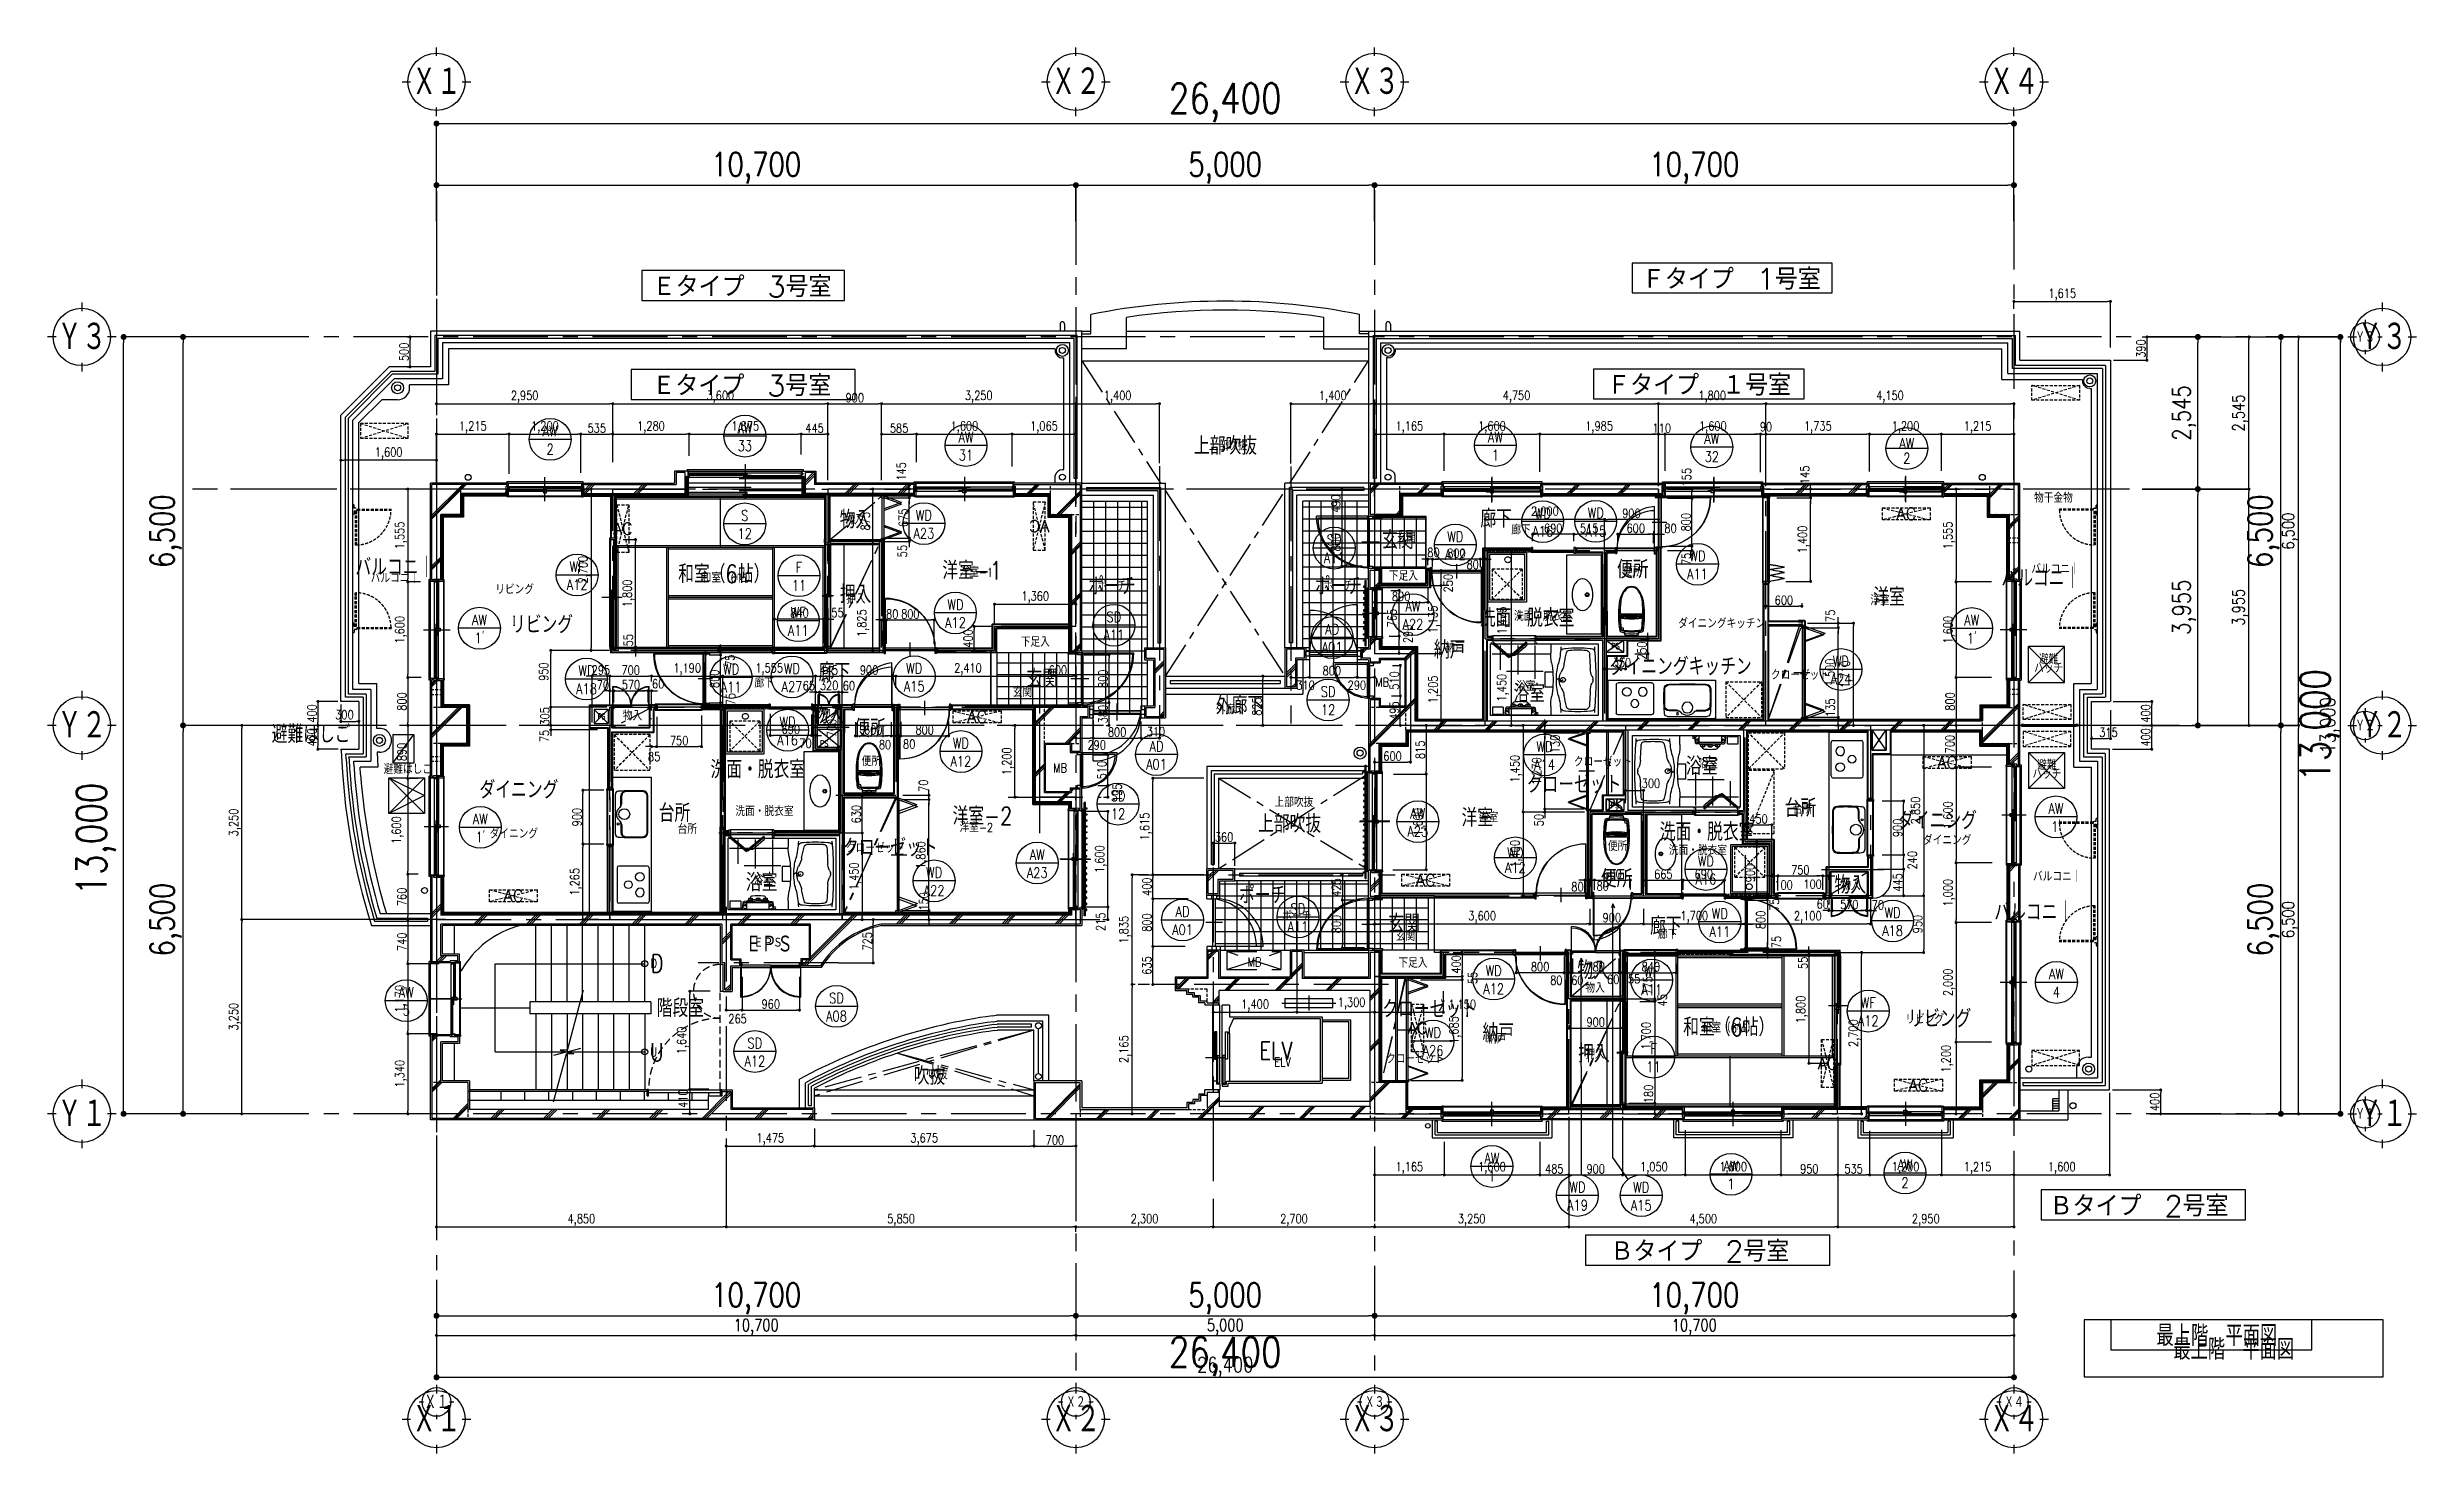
# Model space of a CAD drawing. Header units: millimetres. Extents: x 15495 to 166182, y -39946 to 18307.
# Drawn here: x 84778 to 124429, y -39946 to -16415 of the extents above; entities that cross this region are included whole.
import ezdxf
from ezdxf.enums import TextEntityAlignment as Align

# ---------------------------------------------------------------- set-up
doc = ezdxf.new("R2010")
doc.units = ezdxf.units.MM
doc.header["$LTSCALE"] = 1000
for name, pattern in [('CENTER', [2, 1.25, -0.25, 0.25, -0.25]), ('DASHED', [0.75, 0.5, -0.25]), ('DASHED2', [0.375, 0.25, -0.125]), ('PHANTOM2', [1.25, 0.625, -0.125, 0.125, -0.125, 0.125, -0.125]), ('WaterSpace_CENTER', [2, 1.25, -0.25, 0.25, -0.25]), ('WaterSpace_DASHED', [0.75, 0.5, -0.25]), ('WaterSpace_DASHED2', [0.375, 0.25, -0.125])]:
    doc.linetypes.add(name, pattern=pattern)
doc.layers.get('0').update_dxf_attribs({"linetype": 'CONTINUOUS'})
for name, color, linetype in [('A_SANI-100', 60, 'CONTINUOUS'), ('A_SANI-50', 60, 'CONTINUOUS'), ('DT_ID', 13, 'CONTINUOUS'), ('E_TEXT', 3, 'CONTINUOUS'), ('EV-Space_EV-A_EVES-100', 5, 'CONTINUOUS'), ('EV-Space_EV-A_EVES-50', 5, 'CONTINUOUS'), ('EV-Space_EV-F_FINI1-100', 190, 'CONTINUOUS'), ('F_FINI1-50', 190, 'CONTINUOUS'), ('F_FITT1-100', 5, 'CONTINUOUS'), ('F_FITT1-50', 5, 'CONTINUOUS'), ('F_FITT2-100', 1, 'CONTINUOUS'), ('F_FITT2-50', 1, 'CONTINUOUS'), ('K-A_EQP-50', 60, 'CONTINUOUS'), ('SENMEN-A_B_C_E_F_TYPE_A_SANI-100', 60, 'CONTINUOUS'), ('SENMEN-A_B_C_E_F_TYPE_A_SANI-50', 60, 'CONTINUOUS'), ('SENMEN-A_B_C_E_F_TYPE_DT_ID', 13, 'CONTINUOUS'), ('SF-F_FITT1-100', 5, 'CONTINUOUS'), ('SF-F_FITT1-50', 5, 'CONTINUOUS'), ('SINK-A_B_C_E_TYPE_A_SANI-100', 60, 'CONTINUOUS'), ('SINK-A_B_C_E_TYPE_A_SANI-50', 60, 'CONTINUOUS'), ('SINK-A_B_C_E_TYPE_DT_ID', 13, 'CONTINUOUS'), ('SINK-D_F_TYPE_A_SANI-100', 60, 'CONTINUOUS'), ('SINK-D_F_TYPE_A_SANI-50', 60, 'CONTINUOUS'), ('SINK-D_F_TYPE_DT_ID', 13, 'CONTINUOUS'), ('TF-A_ELSE-100', 6, 'CONTINUOUS'), ('TF-A_ELSE-50', 6, 'CONTINUOUS'), ('TF-A_EQP-50', 60, 'CONTINUOUS'), ('TF-A_EVES-100', 5, 'CONTINUOUS'), ('TF-A_SANI-100', 60, 'CONTINUOUS'), ('TF-A_SANI-50', 60, 'CONTINUOUS'), ('TF-A_SANI_KYOUTSU', 60, 'CONTINUOUS'), ('TF-DT_ID-100', 13, 'CONTINUOUS'), ('TF-E_DIM-100', 3, 'CONTINUOUS'), ('TF-E_DIM-50', 3, 'CONTINUOUS'), ('TF-E_GRID-100', 1, 'CENTER'), ('TF-E_GRID-50', 1, 'CENTER'), ('TF-E_TEXT-100', 3, 'CONTINUOUS'), ('TF-E_TEXT-50', 3, 'CONTINUOUS'), ('TF-F_ELEV-100', 12, 'CONTINUOUS'), ('TF-F_ELEV-50', 12, 'CONTINUOUS'), ('TF-F_ELEV-KYOUTSU', 5, 'CONTINUOUS'), ('TF-F_FINI1-100', 190, 'CONTINUOUS'), ('TF-F_FINI1-50', 190, 'CONTINUOUS'), ('TF-F_FINI2-50', 1, 'CONTINUOUS'), ('TF-F_FITT1-100', 5, 'CONTINUOUS'), ('TF-F_FITT1-50', 5, 'CONTINUOUS'), ('TF-F_FITT2-100', 1, 'CONTINUOUS'), ('TF-F_FITT2-50', 1, 'CONTINUOUS'), ('TF-F_HAT1-50', 9, 'CONTINUOUS'), ('TF-F_HIDE-100', 12, 'CONTINUOUS'), ('TF-F_HIDE-50', 12, 'CONTINUOUS'), ('TF-F_LAY2-100', 6, 'CONTINUOUS'), ('TF-F_LAY2-50', 6, 'CONTINUOUS'), ('TF-H-AREA-50', 1, 'CENTER'), ('TF-H_LINE1-100', 140, 'CONTINUOUS'), ('TF-H_LINE1-50', 140, 'CONTINUOUS'), ('TF-R_COLM-50', 7, 'CONTINUOUS'), ('TF-R_EWALL-50', 7, 'CONTINUOUS'), ('TF-R_LINE-100', 6, 'CONTINUOUS'), ('TF-R_LINE-50', 6, 'CONTINUOUS'), ('TF-R_STAIR-100', 4, 'CONTINUOUS'), ('TF-R_STAIR-50', 4, 'CONTINUOUS'), ('TF-U_ALC-100', 8, 'CONTINUOUS'), ('TF-U_ALC-50', 8, 'CONTINUOUS'), ('TF-U_FIRE-50', 9, 'CONTINUOUS'), ('TF-U_LGS-100', 120, 'CONTINUOUS'), ('TF-U_LGS-50', 120, 'CONTINUOUS'), ('TOILET_A_SANI-100', 60, 'CONTINUOUS'), ('TOILET_A_SANI-50', 60, 'CONTINUOUS'), ('TOILET_DT_ID', 13, 'CONTINUOUS'), ('WaterSpace_F_FINI1-50', 190, 'CONTINUOUS'), ('WaterSpace_F_FITT1-100', 5, 'CONTINUOUS'), ('WaterSpace_F_FITT1-50', 5, 'CONTINUOUS'), ('WaterSpace_SP-A_ELSE-50', 6, 'CONTINUOUS'), ('WaterSpace_SP-A_SANI-100', 60, 'CONTINUOUS'), ('WaterSpace_SP-A_SANI-50', 60, 'CONTINUOUS'), ('WaterSpace_SP-A_SANI-KYOUTSU', 60, 'CONTINUOUS'), ('WaterSpace_SP-E_GRID-50', 1, 'WaterSpace_CENTER'), ('WaterSpace_SP-F_FINI1-100', 190, 'CONTINUOUS'), ('WaterSpace_SP-F_FINI1-50', 190, 'CONTINUOUS'), ('WaterSpace_SP-F_FINI2-50', 1, 'CONTINUOUS'), ('WaterSpace_SP-F_FITT1-100', 5, 'CONTINUOUS'), ('WaterSpace_SP-F_FITT1-50', 5, 'CONTINUOUS'), ('WaterSpace_SP-F_FITT2-100', 1, 'CONTINUOUS'), ('WaterSpace_SP-F_FITT2-50', 1, 'CONTINUOUS'), ('WaterSpace_SP-F_HIDE-100', 12, 'CONTINUOUS'), ('WaterSpace_SP-F_HIDE-50', 12, 'CONTINUOUS'), ('WaterSpace_SP-H-AREA-50', 1, 'WaterSpace_CENTER'), ('WaterSpace_SP-H_LINE1-100', 140, 'CONTINUOUS'), ('WaterSpace_SP-H_LINE1-50', 140, 'CONTINUOUS'), ('WaterSpace_SP-U_LGS-50', 120, 'CONTINUOUS')]:
    doc.layers.add(name, color=color, linetype=linetype)
doc.styles.add('DIM', font='romans.shx', dxfattribs={"width": 0.8, "bigfont": 'bigfont.shx'})
doc.styles.add('ROOM', font='romans.shx', dxfattribs={"width": 0.8, "bigfont": 'bigfont.shx'})
doc.styles.add('ROOM_TATE', font='romans.shx', dxfattribs={"width": 0.8, "bigfont": 'bigfont.shx'})
doc.styles.add('SENMEN-A_B_C_E_F_TYPE_STANDARD', font='TXT', dxfattribs={"bigfont": 'BIGFONT'})
doc.styles.add('SINK-A_B_C_E_TYPE_STANDARD', font='TXT', dxfattribs={"bigfont": 'BIGFONT'})
doc.styles.add('SINK-D_F_TYPE_STANDARD', font='TXT', dxfattribs={"bigfont": 'BIGFONT'})
doc.styles.get("Standard").update_dxf_attribs({"font": 'txt.shx', "bigfont": 'bigfont.shx'})
doc.styles.add('TATE', font='TXT', dxfattribs={"height": 50, "bigfont": 'BIGFONT'})
doc.styles.add('TOILET_STANDARD', font='TXT', dxfattribs={"bigfont": 'BIGFONT'})
doc.dimstyles.new('DIM100', dxfattribs={"dimtxt": 300, "dimasz": 100, "dimexe": 0, "dimexo": 0, "dimgap": 20, "dimtad": 1, "dimdec": 0, "dimdsep": 46, "dimlunit": 6, "dimtxsty": 'DIM', "dimblk": 'DOT', "dimblk1": 'DOT', "dimblk2": 'DOT', "dimsah": 1, "dimcen": 200, "dimclrd": 256, "dimclre": 256, "dimclrt": 256, "dimadec": 0, "dimazin": 0, "dimtfac": 1, "dimtix": 1, "dimtmove": 2, "dimatfit": 3, "dimldrblk": 'DOT', "dimfxl": 1, "dimtvp": 0.833333, "dimtolj": 1, "dimarcsym": 0})
doc.dimstyles.new('DIM100_4_3', dxfattribs={"dimscale": 100, "dimtxt": 4, "dimasz": 1, "dimexe": 0, "dimexo": 1, "dimgap": 0.5, "dimtad": 1, "dimdec": 1, "dimdsep": 46, "dimlunit": 6, "dimtxsty": 'DIM', "dimblk1": 'DOT', "dimblk2": 'DOT', "dimsah": 1, "dimcen": 1, "dimclrd": 256, "dimclre": 256, "dimclrt": 256, "dimadec": 0, "dimazin": 0, "dimtfac": 1, "dimtdec": 1, "dimtix": 1, "dimtmove": 2, "dimatfit": 3, "dimldrblk": 'DOT', "dimfxl": 1, "dimtvp": 0.833333, "dimtolj": 1, "dimarcsym": 0})
doc.dimstyles.new('DIM100_5_3', dxfattribs={"dimscale": 100, "dimtxt": 5, "dimasz": 1, "dimexe": 0, "dimexo": 1, "dimgap": 0.5, "dimtad": 1, "dimdec": 1, "dimdsep": 46, "dimlunit": 6, "dimtxsty": 'DIM', "dimblk1": 'DOT', "dimblk2": 'DOT', "dimsah": 1, "dimcen": 1, "dimclrd": 256, "dimclre": 256, "dimclrt": 256, "dimadec": 0, "dimazin": 0, "dimtfac": 1, "dimtdec": 1, "dimtix": 1, "dimtmove": 2, "dimatfit": 3, "dimldrblk": 'DOT', "dimfxl": 1, "dimtvp": 0.833333, "dimtolj": 1, "dimarcsym": 0})
doc.dimstyles.new('DIM50_3_3', dxfattribs={"dimscale": 50, "dimtxt": 3, "dimasz": 1, "dimexe": 0, "dimexo": 1, "dimgap": 0.5, "dimtad": 1, "dimdec": 1, "dimdsep": 46, "dimlunit": 6, "dimtxsty": 'DIM', "dimblk1": 'DOT', "dimblk2": 'DOT', "dimsah": 1, "dimcen": 1, "dimclrd": 256, "dimclre": 256, "dimclrt": 256, "dimadec": 0, "dimazin": 0, "dimtfac": 1, "dimtdec": 1, "dimtix": 1, "dimtmove": 2, "dimatfit": 3, "dimldrblk": 'DOT', "dimfxl": 1, "dimtvp": 0.833333, "dimtolj": 1, "dimarcsym": 0})
doc.dimstyles.new('DIM50_4_3', dxfattribs={"dimscale": 50, "dimtxt": 4, "dimasz": 1, "dimexe": 0, "dimexo": 1, "dimgap": 0.5, "dimtad": 1, "dimdec": 1, "dimdsep": 46, "dimlunit": 6, "dimtxsty": 'DIM', "dimblk1": 'DOT', "dimblk2": 'DOT', "dimsah": 1, "dimcen": 1, "dimclrd": 256, "dimclre": 256, "dimclrt": 256, "dimadec": 0, "dimazin": 0, "dimtfac": 1, "dimtdec": 1, "dimtix": 1, "dimtmove": 2, "dimatfit": 3, "dimldrblk": 'DOT', "dimfxl": 1, "dimtvp": 0.833333, "dimtolj": 1, "dimarcsym": 0})
doc.dimstyles.new('DIM50_5_3', dxfattribs={"dimscale": 50, "dimtxt": 5, "dimasz": 1, "dimexe": 0, "dimexo": 1, "dimgap": 0.5, "dimtad": 1, "dimdec": 1, "dimdsep": 46, "dimlunit": 6, "dimtxsty": 'DIM', "dimblk1": 'DOT', "dimblk2": 'DOT', "dimsah": 1, "dimcen": 1, "dimclrd": 256, "dimclre": 256, "dimclrt": 256, "dimadec": 0, "dimazin": 0, "dimtfac": 1, "dimtdec": 1, "dimtix": 1, "dimtmove": 2, "dimatfit": 3, "dimldrblk": 'DOT', "dimfxl": 1, "dimtvp": 0.833333, "dimtolj": 1, "dimarcsym": 0})
pattern_1 = [(45, (-133336.485, -63816.77), (-8.8388348, 8.8388348), []), (135, (-133336.485, -63816.77), (-8.8388348, -8.8388348), [])]
pattern_2 = [(45, (-133336.5, -63816.8), (-424.264, 424.264), []), (45, (-133306.5, -63816.8), (-424.264, 424.264), []), (45, (-133276.5, -63816.8), (-424.264, 424.264), [])]
pattern_3 = [(45, (-101296.5, -11674.05), (-424.264, 424.264), []), (45, (-101266.5, -11674.05), (-424.264, 424.264), []), (45, (-101236.5, -11674.05), (-424.264, 424.264), [])]
pattern_4 = [(45, (-28400.75, -37379.5), (-441.942, 441.942), []), (45, (-28363.25, -37379.5), (-441.942, 441.942), []), (45, (-28325.75, -37379.5), (-441.942, 441.942), [])]
pattern_5 = [(45, (-28400.745, -37379.51), (-8.8388348, 8.8388348), []), (135, (-28400.745, -37379.51), (-8.8388348, -8.8388348), [])]
pattern_6 = [(45, (-28400.75, -39924.5), (-441.942, 441.942), []), (45, (-28363.25, -39924.5), (-441.942, 441.942), []), (45, (-28325.75, -39924.5), (-441.942, 441.942), [])]
pattern_7 = [(45, (-101296.477, -11674.05), (-8.8388348, 8.8388348), []), (135, (-101296.477, -11674.05), (-8.8388348, -8.8388348), [])]
pattern_8 = [(45, (-204470.766, -11899.113), (-8.8388348, 8.8388348), []), (135, (-204470.766, -11899.113), (-8.8388348, -8.8388348), [])]
pattern_9 = [(45, (-133335.985, -63816.77), (-8.8388348, 8.8388348), []), (135, (-133335.985, -63816.77), (-8.8388348, -8.8388348), [])]
pattern_10 = [(45, (-28400.745, -39924.51), (-8.8388348, 8.8388348), []), (135, (-28400.745, -39924.51), (-8.8388348, -8.8388348), [])]

# ---------------------------------------------------------------- blocks, each defined once
blk = doc.blocks.new('TATEGU-KIGOU')
at = {"color": 2}
blk.add_line((350, 0), (-350, 0), dxfattribs=at)
blk.add_circle((0, 0), 350, dxfattribs=at)
at = {"color": 2, "style": 'ROOM', "width": 0.8}
for tag, p in [('建具種別', (0, 52)), ('建具番号', (0, -250))]:
    blk.add_attdef(tag, text='', height=175, dxfattribs=at).set_placement(p, align=Align.CENTER)
at = {"flags": 1}
for tag, p in [('内法寸法（W）', (-414, -714)), ('内法寸法（H）', (-414, -1064)), ('階', (-374, -1414)), ('部屋名', (-374, -1787)), ('メーカー名', (-374, -2149)), ('値段', (-374, -2499)), ('重量', (-374, -2849)), ('建具形状', (-374, -3199)), ('開閉方式', (-374, -3549)), ('取付場所', (-374, -3899)), ('見込', (-374, -4296)), ('扉厚', (-374, -4646)), ('仕上', (-374, -4996)), ('建具金物', (-374, -5696)), ('ガラス', (-374, -5346)), ('枠形状', (-374, -6046)), ('沓摺形状', (-374, -6396)), ('特記事項', (-374, -6746)), ('防火性能', (-374, -7096))]:
    blk.add_attdef(tag, p, '', height=175, dxfattribs=at)
blk = doc.blocks.new('DOT')
at = {"color": 0, "linetype": 'ByBlock'}
blk.add_line((-0.5, 0), (-1, 0), dxfattribs=at)
at = {"color": 0, "linetype": 'ByBlock', "const_width": 0.5}
blk.add_lwpolyline([(-0.25, 0, 1), (0.25, 0, 1)], format="xyb", close=True, dxfattribs=at)
blk = doc.blocks.new('*D719')
at = {"layer": 'TF-E_DIM-100', "lineweight": -2}
for p, q in [((88788, -27761), (87049, -27761)), ((87049, -34161), (87049, -27861)), ((88788, -34261), (87049, -34261))]:
    blk.add_line(p, q, dxfattribs=at)
at = {"layer": 'TF-E_DIM-100', "lineweight": -2, "xscale": 100, "yscale": 100, "zscale": 100}
for p, rotation in [((87049, -27761), 90), ((87049, -34261), 270)]:
    blk.add_blockref('DOT', p, dxfattribs=dict(at, rotation=rotation))
at = {"layer": 'TF-E_DIM-100', "insert": (86761, -31011), "char_height": 400, "attachment_point": 5, "rotation": 90, "style": 'DIM'}
blk.add_mtext('\\A1;6,500', dxfattribs=at)
blk = doc.blocks.new('_DOT')
at = {"color": 0, "linetype": 'ByBlock'}
blk.add_line((-0.5, 0), (-1, 0), dxfattribs=at)
at = {"color": 0, "linetype": 'ByBlock', "const_width": 0.5}
blk.add_lwpolyline([(-0.25, 0, 1), (0.25, 0, 1)], format="xyb", close=True, dxfattribs=at)
blk = doc.blocks.new('*D718')
at = {"layer": 'TF-E_DIM-100', "lineweight": -2}
for p, q in [((89024, -21261), (86054, -21261)), ((86054, -34161), (86054, -21361)), ((89024, -34261), (86054, -34261))]:
    blk.add_line(p, q, dxfattribs=at)
at = {"layer": 'TF-E_DIM-100', "lineweight": -2, "xscale": 100, "yscale": 100, "zscale": 100}
for p, rotation in [((86054, -21261), 90), ((86054, -34261), 270)]:
    blk.add_blockref('DOT', p, dxfattribs=dict(at, rotation=rotation))
at = {"layer": 'TF-E_DIM-100', "insert": (85591, -29662), "char_height": 500, "attachment_point": 5, "rotation": 90, "style": 'DIM'}
blk.add_mtext('\\A1;13,000', dxfattribs=at)
blk = doc.blocks.new('*D720')
at = {"layer": 'TF-E_DIM-100', "lineweight": -2}
for p, q in [((88788, -21261), (87049, -21261)), ((87049, -27661), (87049, -21361)), ((88788, -27761), (87049, -27761))]:
    blk.add_line(p, q, dxfattribs=at)
at = {"layer": 'TF-E_DIM-100', "lineweight": -2, "xscale": 100, "yscale": 100, "zscale": 100}
for p, rotation in [((87049, -21261), 90), ((87049, -27761), 270)]:
    blk.add_blockref('DOT', p, dxfattribs=dict(at, rotation=rotation))
at = {"layer": 'TF-E_DIM-100', "insert": (86761, -24511), "char_height": 400, "attachment_point": 5, "rotation": 90, "style": 'DIM'}
blk.add_mtext('\\A1;6,500', dxfattribs=at)
blk = doc.blocks.new('F-11_100')
at = {"layer": 'F_FITT1-100'}
for p, q in [((50, 0), (50, -885)), ((-55, -862), (120, -862)), ((30, -836), (30, -1735))]:
    blk.add_line(p, q, dxfattribs=at)
at = {"layer": 'F_FITT2-100'}
for p, q in [((0, 0), (0, -1735)), ((80, 0), (80, -1735))]:
    blk.add_line(p, q, dxfattribs=at)
blk = doc.blocks.new('EV-Space')
at = {"layer": 'EV-Space_EV-A_EVES-100'}
for p, q in [((1600, 1620), (1600, 1370)), ((100, 1460), (-10, 1460)), ((-10, 1460), (-10, 985)), ((110, 135), (110, 1460)), ((150, 135), (150, 1460)), ((270, 1460), (150, 1460)), ((270, 1460), (270, 1265)), ((270, 1265), (1820, 1265)), ((340, 1235), (270, 1085)), ((1150, 1495), (2050, 1495)), ((1200, 1570), (2000, 1570)), ((1200, 1570), (1200, 1420)), ((1200, 1420), (2000, 1420)), ((1820, 1265), (1820, 155)), ((1820, 1215), (2300, 1215)), ((2000, 1420), (2000, 1570)), ((2300, 205), (2300, 1215)), ((-10, 985), (-10, 185)), ((-10, 985), (10, 985)), ((10, 1015), (10, 985)), ((270, 985), (270, 1085)), ((270, 985), (270, 185)), ((-130, 585), (204.096, 585)), ((52.5, 185), (-10, 185)), ((-10, 185), (-10, 40)), ((110, 40), (-10, 40)), ((52.5, 185), (52.5, 135)), ((110, 135), (52.5, 135)), ((110, 135), (110, 40)), ((150, 135), (150, 105)), ((150, 105), (251, 105)), ((251, 155), (1820, 155)), ((251, 105), (251, 155)), ((1820, 205), (2300, 205))]:
    blk.add_line(p, q, dxfattribs=at)
at = {"layer": 'EV-Space_EV-A_EVES-100', "linetype": 'Continuous'}
for p, q in [((36.936, 557.569), (36.936, 1017.569)), ((73.841, 155), (73.841, 615))]:
    blk.add_line(p, q, dxfattribs=at)
at = {"layer": 'EV-Space_EV-A_EVES-50'}
for p, q in [((1600, 1620), (1600, 1370)), ((-10, 1460), (-10, 985)), ((110, 1460), (-10, 1460)), ((80, 1500), (80, 1460)), ((110, 135), (110, 1460)), ((150, 135), (150, 1460)), ((270, 1460), (150, 1460)), ((270, 1460), (270, 1265)), ((270, 1265), (1820, 1265)), ((340, 1235), (270, 1085)), ((340, 1235), (1790, 1235)), ((1150, 1495), (2050, 1495)), ((1200, 1570), (1200, 1420)), ((1200, 1570), (2000, 1570)), ((1200, 1420), (2000, 1420)), ((1790, 1235), (1790, 185)), ((1820, 1265), (1820, 155)), ((1820, 1215), (2300, 1215)), ((2000, 1420), (2000, 1570)), ((2300, 205), (2300, 1215)), ((-10, 985), (10, 985)), ((-10, 985), (-10, 185)), ((10, 1015), (10, 985)), ((250, 1015), (250, 985)), ((270, 985), (250, 985)), ((270, 985), (270, 1085)), ((270, 985), (270, 185)), ((1820, 1185), (2270, 1185)), ((2270, 235), (2270, 1185)), ((-130, 585), (204.096, 585)), ((-10, 185), (-10, 40)), ((52.5, 185), (-10, 185)), ((110, 40), (-10, 40)), ((52.5, 185), (52.5, 135)), ((110, 135), (52.5, 135)), ((80, 40), (80, 0)), ((110, 135), (110, 40)), ((150, 135), (150, 105)), ((150, 135), (221, 135)), ((150, 105), (251, 105)), ((221, 185), (1790, 185)), ((221, 135), (221, 185)), ((251, 155), (1820, 155)), ((251, 105), (251, 155)), ((1820, 235), (2270, 235)), ((1820, 205), (2300, 205))]:
    blk.add_line(p, q, dxfattribs=at)
at = {"layer": 'EV-Space_EV-A_EVES-50', "linetype": 'Continuous'}
for p, q in [((57.5, 1015), (20, 1015)), ((20, 1015), (20, 555)), ((57.5, 555), (57.5, 1015)), ((202.5, 1015), (240, 1015)), ((202.5, 555), (202.5, 1015)), ((240, 1015), (240, 555)), ((20, 555), (57.5, 555)), ((62.5, 155), (62.5, 615)), ((62.5, 615), (100, 615)), ((100, 615), (100, 155)), ((160, 615), (160, 155)), ((197.5, 615), (160, 615)), ((197.5, 155), (197.5, 615)), ((240, 555), (202.5, 555)), ((100, 155), (62.5, 155)), ((160, 155), (197.5, 155))]:
    blk.add_line(p, q, dxfattribs=at)
at = {"layer": 'EV-Space_EV-F_FINI1-100'}
blk.add_line((0, 0), (0, 0), dxfattribs=at)
blk = doc.blocks.new('SD-A12_100')
at = {"layer": 'F_FITT1-100', "linetype": 'DASHED2', "ltscale": 0.5}
blk.add_line((-1.846125, 0), (-1.846125, 1650), dxfattribs=at)
at = {"layer": 'F_FITT1-100'}
blk.add_line((-1201.846125, 0), (-1.846125, 0), dxfattribs=at)
at = {"layer": 'F_FITT1-100', "linetype": 'DASHED2', "ltscale": 0.5}
for centre, radius, end in [((-1.846125, 1650), 450, 270), ((-1.846125, 0), 1200, 180)]:
    blk.add_arc(centre, radius, 90, end, dxfattribs=at)
blk = doc.blocks.new('*D726')
at = {"layer": 'TF-E_DIM-100', "lineweight": -2}
for p, q in [((120184, -21261), (123153, -21261)), ((123153, -34161), (123153, -21361)), ((120184, -34261), (123153, -34261))]:
    blk.add_line(p, q, dxfattribs=at)
at = {"layer": 'TF-E_DIM-100', "lineweight": -2, "xscale": 100, "yscale": 100, "zscale": 100}
for p, rotation in [((123153, -21261), 90), ((123153, -34261), 270)]:
    blk.add_blockref('DOT', p, dxfattribs=dict(at, rotation=rotation))
at = {"layer": 'TF-E_DIM-100', "insert": (122806, -27761), "char_height": 500, "attachment_point": 5, "rotation": 90, "style": 'DIM'}
blk.add_mtext('\\A1;13,000', dxfattribs=at)
blk = doc.blocks.new('*D724')
at = {"layer": 'TF-E_DIM-100', "lineweight": -2}
for p, q in [((120420, -27761), (122158, -27761)), ((122158, -34161), (122158, -27861)), ((120420, -34261), (122158, -34261))]:
    blk.add_line(p, q, dxfattribs=at)
at = {"layer": 'TF-E_DIM-100', "lineweight": -2, "xscale": 100, "yscale": 100, "zscale": 100}
for p, rotation in [((122158, -27761), 90), ((122158, -34261), 270)]:
    blk.add_blockref('DOT', p, dxfattribs=dict(at, rotation=rotation))
at = {"layer": 'TF-E_DIM-100', "insert": (121870, -31011), "char_height": 400, "attachment_point": 5, "rotation": 90, "style": 'DIM'}
blk.add_mtext('\\A1;6,500', dxfattribs=at)
blk = doc.blocks.new('*D750')
at = {"layer": 'TF-E_DIM-100', "lineweight": -2}
for p, q in [((91290, -37370), (91290, -38670)), ((117690, -37370), (117690, -38670)), ((91390, -38670), (117590, -38670))]:
    blk.add_line(p, q, dxfattribs=at)
at = {"layer": 'TF-E_DIM-100', "lineweight": -2, "xscale": 100, "yscale": 100, "zscale": 100, "rotation": 180}
blk.add_blockref('DOT', (91290, -38670), dxfattribs=at)
at = {"layer": 'TF-E_DIM-100', "lineweight": -2, "xscale": 100, "yscale": 100, "zscale": 100}
blk.add_blockref('DOT', (117690, -38670), dxfattribs=at)
at = {"layer": 'TF-E_DIM-100', "insert": (104490, -38323), "char_height": 500, "attachment_point": 5, "style": 'DIM'}
blk.add_mtext('\\A1;26,400', dxfattribs=at)
blk = doc.blocks.new('*D748')
at = {"layer": 'TF-E_DIM-100', "lineweight": -2}
for p, q in [((106990, -37040), (106990, -37640)), ((117690, -37040), (117690, -37640)), ((107090, -37640), (117590, -37640))]:
    blk.add_line(p, q, dxfattribs=at)
at = {"layer": 'TF-E_DIM-100', "lineweight": -2, "xscale": 100, "yscale": 100, "zscale": 100, "rotation": 180}
blk.add_blockref('DOT', (106990, -37640), dxfattribs=at)
at = {"layer": 'TF-E_DIM-100', "lineweight": -2, "xscale": 100, "yscale": 100, "zscale": 100}
blk.add_blockref('DOT', (117690, -37640), dxfattribs=at)
at = {"layer": 'TF-E_DIM-100', "insert": (112340, -37352), "char_height": 400, "attachment_point": 5, "style": 'DIM'}
blk.add_mtext('\\A1;10,700', dxfattribs=at)
blk = doc.blocks.new('*D755')
at = {"layer": 'TF-E_DIM-100', "lineweight": -2}
for p, q in [((101990, -37040), (101990, -37640)), ((106990, -37040), (106990, -37640)), ((102090, -37640), (106890, -37640))]:
    blk.add_line(p, q, dxfattribs=at)
at = {"layer": 'TF-E_DIM-100', "lineweight": -2, "xscale": 100, "yscale": 100, "zscale": 100, "rotation": 180}
blk.add_blockref('DOT', (101990, -37640), dxfattribs=at)
at = {"layer": 'TF-E_DIM-100', "lineweight": -2, "xscale": 100, "yscale": 100, "zscale": 100}
blk.add_blockref('DOT', (106990, -37640), dxfattribs=at)
at = {"layer": 'TF-E_DIM-100', "insert": (104490, -37352), "char_height": 400, "attachment_point": 5, "style": 'DIM'}
blk.add_mtext('\\A1;5,000', dxfattribs=at)
blk = doc.blocks.new('*D757')
at = {"layer": 'TF-E_DIM-100', "lineweight": -2}
for p, q in [((91290, -37040), (91290, -37640)), ((101990, -37040), (101990, -37640)), ((91390, -37640), (101890, -37640))]:
    blk.add_line(p, q, dxfattribs=at)
at = {"layer": 'TF-E_DIM-100', "lineweight": -2, "xscale": 100, "yscale": 100, "zscale": 100, "rotation": 180}
blk.add_blockref('DOT', (91290, -37640), dxfattribs=at)
at = {"layer": 'TF-E_DIM-100', "lineweight": -2, "xscale": 100, "yscale": 100, "zscale": 100}
blk.add_blockref('DOT', (101990, -37640), dxfattribs=at)
at = {"layer": 'TF-E_DIM-100', "insert": (96640, -37352), "char_height": 400, "attachment_point": 5, "style": 'DIM'}
blk.add_mtext('\\A1;10,700', dxfattribs=at)
blk = doc.blocks.new('AW-1_100')
at = {"layer": 'F_FITT1-100'}
for p, q in [((815, -325), (815, 80)), ((915, -95), (0, -95)), ((715, -145), (1630, -145))]:
    blk.add_line(p, q, dxfattribs=at)
at = {"layer": 'F_FITT2-100'}
for p, q in [((0, 0), (1630, 0)), ((1630, -220), (0, -220))]:
    blk.add_line(p, q, dxfattribs=at)
blk = doc.blocks.new('AW-2_100')
at = {"layer": 'F_FITT1-100'}
for p, q in [((-100, 25), (615, 25)), ((100, -25), (-615, -25))]:
    blk.add_line(p, q, dxfattribs=at)
at = {"layer": 'F_FITT2-100'}
for p, q in [((615, 100), (-615, 100)), ((-615, -120), (615, -120))]:
    blk.add_line(p, q, dxfattribs=at)
at = {"layer": 'SF-F_FITT1-100'}
blk.add_line((0, -200), (0, 200), dxfattribs=at)
blk = doc.blocks.new('ROOM')
at = {"layer": 'DT_ID', "flags": 1}
for tag, p in [('室番号', (0, 500)), ('面積', (0, -500)), ('内装制限', (0, -1000)), ('仕上レベル', (0, -1500)), ('スラブレベル', (0, -2000)), ('天井高', (0, -2500)), ('床下地', (0, -3000)), ('床仕上', (0, -3500)), ('巾木高さ', (0, -4000)), ('巾木仕上', (0, -4500)), ('壁下地', (0, -5000)), ('壁仕上', (0, -5500)), ('天井下地', (0, -6000)), ('天井仕上', (0, -6500)), ('見切縁', (0, -7000)), ('備考', (0, -7500))]:
    blk.add_attdef(tag, p, '', height=300, dxfattribs=at)
at = {"layer": 'E_TEXT', "style": 'ROOM', "width": 0.8}
blk.add_attdef('室名', (0, 0), '', height=300, dxfattribs=at)
blk = doc.blocks.new('*D698')
at = {"layer": 'TF-E_DIM-100', "lineweight": -2}
for p, q in [((91290, -18991), (91290, -17691)), ((91390, -17691), (117590, -17691)), ((117690, -18991), (117690, -17691))]:
    blk.add_line(p, q, dxfattribs=at)
at = {"layer": 'TF-E_DIM-100', "lineweight": -2, "xscale": 100, "yscale": 100, "zscale": 100, "rotation": 180}
blk.add_blockref('DOT', (91290, -17691), dxfattribs=at)
at = {"layer": 'TF-E_DIM-100', "lineweight": -2, "xscale": 100, "yscale": 100, "zscale": 100}
blk.add_blockref('DOT', (117690, -17691), dxfattribs=at)
at = {"layer": 'TF-E_DIM-100', "insert": (104490, -17343), "char_height": 500, "attachment_point": 5, "style": 'DIM'}
blk.add_mtext('\\A1;26,400', dxfattribs=at)
blk = doc.blocks.new('*D697')
at = {"layer": 'TF-E_DIM-100', "lineweight": -2}
for p, q in [((106990, -19321), (106990, -18721)), ((107090, -18721), (117590, -18721)), ((117690, -19321), (117690, -18721))]:
    blk.add_line(p, q, dxfattribs=at)
at = {"layer": 'TF-E_DIM-100', "lineweight": -2, "xscale": 100, "yscale": 100, "zscale": 100, "rotation": 180}
blk.add_blockref('DOT', (106990, -18721), dxfattribs=at)
at = {"layer": 'TF-E_DIM-100', "lineweight": -2, "xscale": 100, "yscale": 100, "zscale": 100}
blk.add_blockref('DOT', (117690, -18721), dxfattribs=at)
at = {"layer": 'TF-E_DIM-100', "insert": (112340, -18433), "char_height": 400, "attachment_point": 5, "style": 'DIM'}
blk.add_mtext('\\A1;10,700', dxfattribs=at)
blk = doc.blocks.new('WaterSpace_WD-A14_50')
at = {"layer": 'WaterSpace_F_FITT1-50'}
for p, q in [((-10, 1296), (-321, 1198)), ((-10, 1085), (-321, 1198)), ((-10, 1345), (-10, 1300)), ((50, 1345), (-10, 1345)), ((-10, 1300), (50, 1300)), ((-10, 35), (-10, 1296)), ((-10, 1296), (20, 1296)), ((20, 35), (20, 1296)), ((50, 1300), (50, 1345)), ((-140, 672), (120, 672)), ((-10, 262), (-321, 148)), ((-10, 35), (-321, 148)), ((-10, 35), (20, 35)), ((-10, 30), (50, 30)), ((-10, 0), (-10, 30)), ((50, 0), (-10, 0)), ((50, 30), (50, 0))]:
    blk.add_line(p, q, dxfattribs=at)
blk = doc.blocks.new('WaterSpace_WD-A14_100')
at = {"layer": 'WaterSpace_F_FITT1-100'}
for p, q in [((0, 1305), (-311.27325, 1191.70575)), ((0, 1078.4115), (-311.27325, 1191.70575)), ((0, 0), (0, 1305)), ((0, 226.5885), (-311.27325, 113.29425)), ((0, 0), (-311.27325, 113.29425))]:
    blk.add_line(p, q, dxfattribs=at)
blk = doc.blocks.new('SINK-A_B_C_E_TYPE_sink-1_2250')
at = {"layer": 'SINK-A_B_C_E_TYPE_A_SANI-100', "linetype": 'Continuous'}
for p, q in [((0, 0), (0, -650)), ((0, 0), (0, -650)), ((2250, 0), (2250, -650)), ((2250, 0), (2250, -650)), ((1298, -44), (1962, -44)), ((1298, -44), (1962, -44)), ((0, -650), (2250, -650)), ((0, -650), (2250, -650)), ((1321, -587), (1500, -589)), ((1321, -587), (1500, -589)), ((1502, -589), (1630, -590)), ((1502, -589), (1630, -590)), ((1630, -590), (1758, -589)), ((1630, -590), (1758, -589)), ((1760, -589), (1939, -587)), ((1760, -589), (1939, -587))]:
    blk.add_line(p, q, dxfattribs=at)
for centre, radius in [((450, -261), 65), ((450, -261), 65), ((582, -456), 72.5), ((582, -456), 72.5)]:
    blk.add_circle(centre, radius, dxfattribs=at)
for centre, radius, start, end in [((318, -456), 72.5, 90, 87.6285), ((318, -456), 72.5, 90, 87.6285), ((4750, -364), 3513, 175.5283, 180), ((4750, -364), 3513, 175.5283, 180), ((4750, -364), 3513, 180, 182.3366), ((4750, -364), 3513, 180, 182.3366), ((1298, -94), 50, 90, 175.5283), ((1298, -94), 50, 90, 175.5283), ((1962, -94), 50, 4.4717, 90), ((1962, -94), 50, 4.4717, 90), ((-1490, -364), 3513, 0, 4.4717), ((-1490, -364), 3513, 0, 4.4717), ((-1490, -364), 3513, 357.6634, 0), ((-1490, -364), 3513, 357.6634, 0), ((1323, -504), 83, 182.3366, 268.8212), ((1323, -504), 83, 182.3366, 268.8212), ((1937, -504), 83, 271.1788, 357.6634), ((1937, -504), 83, 271.1788, 357.6634)]:
    blk.add_arc(centre, radius, start, end, dxfattribs=at)
at = {"layer": 'SINK-A_B_C_E_TYPE_A_SANI-50', "linetype": 'Continuous'}
for p, q in [((0, 0), (0, -650)), ((2250, 0), (2250, -650)), ((139, -580), (139, -102)), ((731, -72), (169, -72)), ((761, -580), (761, -102)), ((1298, -44), (1962, -44)), ((1469, -138), (1323, -138)), ((1449, -151), (1323, -151)), ((1791, -138), (1937, -138)), ((1811, -151), (1937, -151)), ((0, -650), (2250, -650)), ((731, -610), (169, -610)), ((1321, -574), (1508, -577)), ((1321, -587), (1500, -589)), ((1502, -589), (1630, -590)), ((1510, -577), (1749, -577)), ((1630, -590), (1758, -589)), ((1751, -577), (1939, -574)), ((1760, -589), (1939, -587))]:
    blk.add_line(p, q, dxfattribs=at)
for centre, radius in [((450, -261), 65), ((582, -456), 72.5), ((1466, -91), 17.5), ((1630, -194), 90.7)]:
    blk.add_circle(centre, radius, dxfattribs=at)
for centre, radius, start, end in [((169, -102), 30, 90, 180), ((318, -456), 72.5, 90, 87.6285), ((731, -102), 30, 0, 90), ((4750, -364), 3513, 175.5283, 180), ((4750, -364), 3513, 180, 182.3366), ((1323, -221), 83, 90, 177.6105), ((1298, -94), 50, 90, 175.5283), ((4750, -364), 3500, 177.6105, 180), ((4750, -364), 3500, 180, 182.3366), ((1323, -221), 70, 90, 177.6105), ((1449, -61), 90, 270, 322.4359), ((1469, -68), 70, 270, 320.6085), ((1630, -200), 138, 39.3915, 140.6085), ((1791, -68), 70, 219.3915, 270), ((1811, -61), 90, 217.5642, 270), ((1937, -221), 83, 2.3894, 90), ((1937, -221), 70, 2.3894, 90), ((1962, -94), 50, 4.4717, 90), ((-1490, -364), 3500, 0, 2.3894), ((-1490, -364), 3500, 357.6634, 0), ((-1490, -364), 3513, 0, 4.4717), ((-1490, -364), 3513, 357.6634, 0), ((169, -580), 30, 180, 270), ((731, -580), 30, 270, 0), ((1323, -504), 83, 182.3366, 268.8212), ((1323, -504), 70, 182.3366, 268.8212), ((1937, -504), 70, 271.1788, 357.6634), ((1937, -504), 83, 271.1788, 357.6634)]:
    blk.add_arc(centre, radius, start, end, dxfattribs=at)
at = {"layer": 'SINK-A_B_C_E_TYPE_DT_ID', "style": 'SINK-A_B_C_E_TYPE_STANDARD', "flags": 1}
for tag, p in [('KTメーカー', (3313, 559)), ('KT品番', (3313, 43)), ('KT価格', (3313, -457)), ('KT取付個所', (3313, -852)), ('KT寸法（W）', (3321, -1319)), ('KT寸法（D）', (3345, -1742)), ('KTカウンター', (3348, -2140)), ('KT調理器具', (3348, -2556)), ('KT水栓金具', (3348, -3056)), ('KT特記事項', (3348, -3532))]:
    blk.add_attdef(tag, p, '', height=250, dxfattribs=at)
blk = doc.blocks.new('SINK-A_B_C_E_TYPE')
at = {"layer": 'SINK-A_B_C_E_TYPE_DT_ID', "linetype": 'Continuous'}
blk.add_blockref('SINK-A_B_C_E_TYPE_sink-1_2250', (0, 0), dxfattribs=at)
blk.add_blockref('SINK-A_B_C_E_TYPE_sink-1_2250', (0, 0), dxfattribs=at)
blk = doc.blocks.new('WaterSpace_WD-A15_50')
at = {"layer": 'WaterSpace_F_FITT1-50'}
for p, q in [((-28, 1), (-28, 700)), ((-655, 10), (-680, 10)), ((-680, -90), (-680, 10)), ((-655, -32), (-655, 10)), ((-652, 1), (-652, -30)), ((-28, 1), (-652, 1)), ((-28, -30), (-28, 1)), ((-25, 10), (0, 10)), ((-25, -32), (-25, 10)), ((0, -100), (0, 10)), ((-680, -90), (-655, -90)), ((-655, -32), (-640, -32)), ((-640, -45), (-655, -45)), ((-655, -90), (-655, -45)), ((-652, -30), (-28, -30)), ((-640, -32), (-640, -45)), ((-25, -32), (-40, -32)), ((-40, -32), (-40, -45)), ((-40, -45), (-25, -45)), ((-25, -100), (-25, -45)), ((0, -100), (-25, -100))]:
    blk.add_line(p, q, dxfattribs=at)
blk.add_arc((40, 11), 692, 95.6225, 180.8667, dxfattribs=at)
blk = doc.blocks.new('WaterSpace_WD-A15_100')
at = {"layer": 'WaterSpace_F_FITT1-100'}
for p, q in [((0, 0), (0, 627.69225)), ((-627.69225, 0), (0, 0))]:
    blk.add_line(p, q, dxfattribs=at)
blk.add_arc((0, 0), 627.69225, 90, 180, dxfattribs=at)
blk = doc.blocks.new('WaterSpace_WD-A16_100')
at = {"layer": 'WaterSpace_F_FITT1-100'}
blk.add_line((715, 51), (5, 51), dxfattribs=at)
at = {"layer": 'WaterSpace_F_FITT1-100', "linetype": 'WaterSpace_DASHED', "ltscale": 0.1}
blk.add_line((715, 51), (1420, 51), dxfattribs=at)
blk = doc.blocks.new('WaterSpace_WD-A16_50')
at = {"layer": 'WaterSpace_F_FINI1-50'}
blk.add_line((740, 31), (1470, 31), dxfattribs=at)
at = {"layer": 'WaterSpace_F_FITT1-50'}
for p, q in [((0, 90), (25, 90)), ((0, -10.000125), (0, 90)), ((25, -10.000125), (25, 90)), ((30, 34), (30, 67)), ((740, 67), (30, 67)), ((740, 34), (30, 34)), ((740, 31), (715, 31)), ((715, -10.000125), (715, 31)), ((740, 34), (740, 67)), ((740, -10.000125), (740, 31)), ((1445, 31), (1445, 70)), ((1445, 70), (1470, 70)), ((0, -10.000125), (25, -10.000125)), ((715, -10.00025), (740, -10.00025))]:
    blk.add_line(p, q, dxfattribs=at)
at = {"layer": 'WaterSpace_F_FITT1-50', "linetype": 'WaterSpace_DASHED2', "ltscale": 0.1}
for p, q in [((740, 67), (1445, 67)), ((740, 34), (1445, 34))]:
    blk.add_line(p, q, dxfattribs=at)
blk = doc.blocks.new('TOILET_TOILET-CES9911B')
at = {"layer": 'TOILET_A_SANI-100', "linetype": 'Continuous'}
for p, q in [((59.14838, 119.469193), (34.39962, 117.164106)), ((34.39962, -117.124864), (59.14838, -119.429952))]:
    blk.add_line(p, q, dxfattribs=at)
blk.add_circle((0, 0), 2, dxfattribs=at)
for centre, radius, start, end in [((1021.513994, 0.019621), 1006.00814, 174.080186, 180), ((1021.513994, 0.019621), 1006.00814, 180, 185.919814), ((35.790692, 102.228748), 15, 95.32115, 174.080186), ((58.452844, 126.936872), 7.5, 275.32115, 352.384579), ((1007.704424, 0.019621), 950.19857, 169.470038, 172.384579), ((103.002481, 168.185621), 30, 99.101951, 169.470038), ((352.182804, -1387.159899), 1605.17952, 82.989024, 99.101951), ((465.353856, -466.913098), 678, 77.66192, 82.989024), ((523.624314, -200.511439), 405.3, 50.199367, 77.66192), ((690.605874, -0.047049), 144.4, 0.026454, 50.186313), ((690.605874, 0.086291), 144.4, 309.813687, 359.973546), ((35.790692, -102.189506), 15, 185.919814, 264.67885), ((58.452844, -126.897631), 7.5, 7.615421, 84.67885), ((1007.704424, 0.019621), 950.19857, 187.615421, 190.529962), ((103.002481, -168.146379), 30, 190.529962, 260.898049), ((352.182804, 1387.199141), 1605.17952, 260.898049, 277.010976), ((465.353856, 466.95234), 678, 277.010976, 282.33808), ((523.624314, 200.550681), 405.3, 282.33808, 309.800633)]:
    blk.add_arc(centre, radius, start, end, dxfattribs=at)
at = {"layer": 'TOILET_A_SANI-100'}
blk.add_point((0, 0), dxfattribs=at)
at = {"layer": 'TOILET_A_SANI-50', "linetype": 'Continuous'}
for p, q in [((57.513325, 119.274953), (34.387375, 117.121013)), ((73.501838, 173.625607), (70.821569, 158.52937)), ((91.204995, 125.726843), (79.542875, 125.772413)), ((83.830005, 125.755663), (83.836605, 125.755833)), ((106.802565, 158.081033), (103.478855, 135.454093)), ((106.897795, 132.052153), (136.001495, 136.475573)), ((117.866675, 169.066803), (140.344795, 172.205623)), ((138.505875, 138.924833), (143.714855, 168.717773)), ((323.453485, 181.977123), (316.042065, 181.977123)), ((323.655065, 181.977123), (323.687205, 187.392503)), ((324.453475, 180.974793), (324.173695, 60.676513)), ((333.062475, 117.246333), (333.048995, 117.017883)), ((337.546355, 82.491153), (337.520605, 57.463093)), ((337.540815, 128.652973), (337.551485, 117.246333)), ((337.814785, 40.404313), (341.364555, 29.635913)), ((339.063445, 205.508743), (342.895705, 205.834793)), ((341.014615, 203.599703), (340.999995, 203.386743)), ((341.032795, 182.927443), (340.999995, 203.386743)), ((341.000395, 201.869823), (341.000395, 201.869313)), ((341.036065, 182.846713), (341.032795, 182.926693)), ((341.055875, 182.718733), (341.036065, 182.846713)), ((341.466055, 29.003453), (341.466055, -29.049207)), ((342.465845, 205.611493), (341.779045, 205.082623)), ((347.988845, 135.013963), (343.845905, 134.966953)), ((344.022255, 163.477123), (346.272835, 163.477123)), ((344.258345, 206.405753), (345.522455, 206.693473)), ((354.908545, 163.477123), (346.287175, 163.477123)), ((347.988845, 132.477123), (347.988845, 163.477123)), ((357.705655, 132.477123), (347.988845, 132.477123)), ((356.336565, 163.477123), (354.912205, 163.477123)), ((356.855175, 163.396613), (357.244765, 163.220513)), ((357.244765, 163.220513), (357.586595, 162.955353)), ((358.162345, 161.794143), (358.180785, 161.486383)), ((371.999995, -189.154897), (371.999995, 189.109143)), ((477.160955, 213.103913), (477.178625, 213.152693)), ((477.178625, 213.152693), (477.686405, 213.058113)), ((34.387375, -117.166767), (57.513325, -119.320707)), ((65.781995, -126.048727), (65.745095, -125.765767)), ((316.042065, -182.022877), (324.586675, -182.022877)), ((324.479415, -182.169487), (323.660765, -182.994737)), ((323.687205, -187.438257), (323.660765, -182.994737)), ((324.116925, -0.022877), (324.131245, -30.372047)), ((324.131245, -30.372047), (324.173695, -60.722267)), ((324.469385, -151.660047), (324.623685, -181.815767)), ((331.111155, -57.508847), (331.186935, -61.597697)), ((331.681795, -82.536907), (331.758145, -85.234627)), ((333.048995, -117.063637), (333.062475, -117.292087)), ((337.510285, -42.347437), (337.510285, -42.527557)), ((337.520605, -57.508847), (337.546355, -82.536907)), ((337.551485, -117.292087), (337.540815, -128.698727)), ((337.551445, -97.518197), (337.551445, -112.751327)), ((337.551445, -112.751327), (337.551485, -117.292087)), ((341.364555, -29.681667), (337.814785, -40.450067)), ((339.063445, -205.554497), (342.894255, -205.879727)), ((340.999995, -195.022877), (340.999995, -203.400367)), ((341.000395, -201.915807), (341.000395, -201.914897)), ((341.017045, -176.522877), (341.432565, -176.522877)), ((341.017045, -195.022877), (341.017045, -176.522877)), ((341.432565, -163.522877), (354.851195, -163.522877)), ((341.432565, -163.522877), (341.432565, -176.522877)), ((342.524235, -204.879597), (342.527815, -203.392247)), ((343.845905, -135.012707), (347.988845, -135.059717)), ((344.269655, -206.455237), (345.522455, -206.739227)), ((347.988845, -163.522877), (347.988845, -133.522877)), ((348.988845, -132.522877), (357.705655, -132.522877)), ((354.855265, -163.522877), (356.333255, -163.522877)), ((356.739575, -163.474447), (356.333385, -163.522857)), ((358.141355, -161.965907), (358.009105, -162.387127)), ((358.180785, -161.532147), (358.141355, -161.965907)), ((358.166415, -161.314457), (358.180785, -161.532147)), ((477.178625, -213.198447), (477.160955, -213.149667))]:
    blk.add_line(p, q, dxfattribs=at)
for points in [[(60.699935, 118.126523), (58.784785, 117.799333), (56.907625, 117.196183), (55.133075, 116.330113), (53.490695, 115.216993), (52.008115, 113.877533), (50.715215, 112.337243), (49.636325, 110.625223), (48.790055, 108.773383), (48.188665, 106.814913), (47.859255, 104.795423)], [(64.023255, 124.677923), (63.885845, 124.247373), (63.712555, 123.801773), (63.500015, 123.345983), (63.242585, 122.880623), (62.932895, 122.406443), (62.570025, 121.934953), (62.151005, 121.473493), (61.682205, 121.037353), (61.169365, 120.636733), (60.627415, 120.284233), (60.074365, 119.988063), (59.521995, 119.748213), (58.988735, 119.564463), (58.474395, 119.428333), (57.981245, 119.333643), (57.513325, 119.274953)], [(60.699935, 118.126513), (64.375855, 118.396983), (68.166705, 118.679123), (72.062815, 118.972263), (76.054875, 119.275743)], [(65.408115, 125.763953), (65.178725, 125.737503), (64.953455, 125.674993), (64.737385, 125.576593), (64.538455, 125.444563), (64.363145, 125.282413), (64.216575, 125.096073), (64.103015, 124.892933), (64.023265, 124.677913)], [(79.542875, 125.772413), (75.623815, 125.783753), (72.125705, 125.789433), (69.174795, 125.788783), (66.896445, 125.780903), (65.408085, 125.764833)], [(67.878345, 140.977123), (67.367495, 137.481503), (66.869495, 133.984143), (66.384345, 130.485063), (65.912025, 126.984213), (65.746135, 125.719613)], [(68.862555, 142.487303), (68.674765, 142.236023), (68.496475, 141.984563), (68.327675, 141.732943), (68.168375, 141.481153), (68.018605, 141.229213), (67.878345, 140.977123)], [(69.461135, 145.475893), (69.372985, 144.920073), (69.285415, 144.384283), (69.196965, 143.886923), (69.112035, 143.444803), (69.033775, 143.072733), (68.964445, 142.783283), (68.907795, 142.586043), (68.862555, 142.487303)], [(70.861575, 154.478353), (70.503595, 152.228813), (70.150855, 149.978553), (69.803375, 147.727573), (69.461135, 145.475893)], [(71.196485, 157.466943), (71.208965, 157.367063), (71.204635, 157.168623), (71.182985, 156.880133), (71.145485, 156.511023), (71.092765, 156.072673), (71.026785, 155.577883), (70.949995, 155.040173), (70.861575, 154.478353)], [(76.054865, 119.275843), (77.146355, 119.256333), (78.160185, 119.097863), (79.090675, 118.804193), (79.936605, 118.380003), (80.695425, 117.829403), (81.363825, 117.159803), (81.938115, 116.381023), (82.418265, 115.502973), (82.803315, 114.540603), (83.095895, 113.504903), (83.298415, 112.414563), (83.415875, 111.274003), (83.452535, 110.092823), (83.410735, 108.871113), (83.290515, 107.599353), (83.094095, 106.307113)], [(83.094075, 106.307123), (81.444165, 91.338003), (80.099645, 76.982863), (79.031045, 63.266223), (78.205035, 50.141053), (77.593625, 37.578053), (77.171785, 25.541423), (76.917035, 13.977153), (76.811425, 2.906613)], [(76.811425, 2.906613), (76.993635, 2.673023), (77.159665, 2.428763), (77.308495, 2.175623), (77.441975, 1.910553), (77.560275, 1.631123), (77.662705, 1.335143)], [(77.662705, 1.335143), (77.747975, 1.018753), (77.812395, 0.684983)], [(77.812395, 0.684983), (77.853075, 0.336973), (77.866975, -0.022747)], [(321.760785, 198.470893), (322.396795, 198.375843), (322.989165, 198.124483), (323.498635, 197.733473), (323.891445, 197.228713), (324.141575, 196.643673), (324.232445, 196.017093)], [(321.771675, 187.604193), (322.269525, 187.585663), (322.719365, 187.558513), (323.101115, 187.523963), (323.397765, 187.483543), (323.596075, 187.439063), (323.687205, 187.392503)], [(323.687205, 187.392503), (323.699815, 188.590643), (323.722985, 189.748723), (323.756945, 190.876753), (323.801065, 191.944673), (323.855245, 192.932493), (323.918135, 193.819933), (323.988875, 194.583333), (324.065815, 195.212863), (324.146765, 195.688563), (324.232445, 196.017093)], [(324.173695, 60.676513), (324.131245, 30.326283), (324.116925, -0.022877)], [(324.232445, 196.017093), (324.594155, 197.039463), (324.956915, 198.040083), (325.320735, 199.019083), (325.685595, 199.976043), (326.051495, 200.910493), (326.418435, 201.822593)], [(326.418795, 201.822583), (326.709845, 202.270323), (327.237565, 202.708593), (327.996665, 203.133643), (328.980675, 203.542933), (330.183575, 203.933963), (331.593985, 204.303323), (333.199055, 204.647793), (334.987615, 204.965083), (336.947705, 205.252943), (339.063655, 205.508763)], [(330.856175, 42.481803), (330.710545, 31.989953), (330.606505, 21.408553), (330.544025, 10.715223), (330.523165, -0.022877), (330.544025, -10.760977), (330.606505, -21.454307), (330.710545, -32.035707), (330.856175, -42.527557)], [(331.114305, 57.640303), (331.065955, 54.968263), (331.021845, 52.472473), (330.978855, 49.976003), (330.936925, 47.478733), (330.896025, 44.980583), (330.856175, 42.481803)], [(331.681795, 82.491153), (331.564835, 78.112783), (331.456925, 73.830503), (331.358155, 69.645693), (331.268255, 65.554233), (331.186935, 61.551973), (331.114305, 57.640303)], [(332.180185, 97.472443), (332.086085, 95.040453), (331.996995, 92.596023), (331.912765, 90.139473), (331.833195, 87.670523), (331.758145, 85.188873), (331.681795, 82.491153)], [(332.821445, 112.705573), (332.706945, 110.050053), (332.594765, 107.441673), (332.484195, 104.880853), (332.377315, 102.366293), (332.276205, 99.896673), (332.180185, 97.472443)], [(333.048995, 117.017883), (333.007795, 116.296583), (332.967985, 115.578103), (332.929685, 114.864183), (332.892645, 114.149713), (332.856555, 113.429593), (332.821445, 112.705573)], [(339.063445, 205.508743), (338.006505, 192.309523), (337.041035, 179.777723), (336.168365, 167.932463), (335.384525, 156.716353), (334.688265, 146.099343), (334.072785, 136.018493), (333.529945, 126.391703), (333.062475, 117.246333)], [(337.520605, 57.463093), (337.517455, 54.968883), (337.514875, 52.473463), (337.512865, 49.977103), (337.511435, 47.479703), (337.510565, 44.981183), (337.510285, 42.301683)], [(337.510285, 42.301683), (337.526035, 41.841083), (337.582035, 41.371313), (337.678285, 40.892393), (337.814785, 40.404313)], [(343.845905, 134.966953), (342.877495, 134.875253), (341.981265, 134.671993), (341.155165, 134.350003), (340.405325, 133.930813), (339.736485, 133.430563), (339.150805, 132.858203), (338.650345, 132.222243), (338.240125, 131.540073), (337.927375, 130.826793), (337.707605, 130.097703), (337.578495, 129.375633), (337.540815, 128.652973)], [(337.551485, 117.246333), (337.551305, 94.973073), (337.550875, 92.474563), (337.550175, 89.977163), (337.549185, 87.480803), (337.547905, 84.985383), (337.546355, 82.491153)], [(341.000395, 201.869313), (341.125395, 201.467573), (341.499165, 201.059573), (342.118645, 200.649203), (342.976635, 200.240563), (344.064045, 199.837573), (345.365915, 199.444923), (346.863985, 199.067333), (348.541775, 198.708003), (350.380535, 198.370213), (352.360005, 198.057613)], [(341.779045, 205.082623), (341.270855, 204.415763), (341.014615, 203.599703)], [(341.432565, 169.477123), (341.432565, 182.124313), (341.228085, 182.354383), (341.150765, 182.470013), (341.093825, 182.592313), (341.055875, 182.718733)], [(341.364555, 29.635913), (341.395525, 29.532673), (341.420865, 29.428503), (341.440595, 29.323323), (341.454705, 29.217333), (341.463195, 29.110733), (341.466055, 29.003453)], [(344.022255, 163.477123), (343.574115, 163.494753), (343.130415, 163.552673), (342.691905, 163.650103), (342.256355, 163.811653), (341.821555, 164.082613), (341.475315, 164.383173), (341.475315, 169.477123)], [(344.258345, 206.405753), (343.280225, 206.034543), (342.465845, 205.611493)], [(352.359755, 198.057643), (352.829045, 197.982533), (353.324455, 197.890083), (353.845845, 197.779243), (354.393885, 197.648843), (354.968975, 197.497803), (355.571355, 197.325093), (356.201215, 197.129763), (356.858675, 196.910933), (357.543325, 196.667923), (358.256675, 196.399463), (358.999145, 196.104573), (359.773205, 195.781463), (360.580705, 195.428433), (361.423455, 195.043733), (362.303265, 194.625493), (363.221205, 194.172143), (364.178275, 193.682113), (365.175275, 193.153893)], [(356.336565, 163.477103), (356.437885, 163.473933), (356.855175, 163.396613)], [(358.074025, -160.115477), (357.719125, -133.748977), (357.428055, -107.253327), (357.200595, -80.625837), (357.037405, -53.874637), (356.889105, -13.321237), (356.939155, 26.962133)], [(358.074025, 160.069723), (357.719125, 133.703223), (357.428055, 107.207573), (357.200595, 80.580083), (357.037405, 53.828883), (356.939155, 26.962133)], [(357.586595, 162.955353), (357.861155, 162.617583), (358.056165, 162.224163), (358.162345, 161.794143)], [(358.074025, 160.069723), (358.083485, 160.331723), (358.097805, 160.581943), (358.117775, 160.819593), (358.141085, 161.046983), (358.165895, 161.270083)], [(358.180785, 161.486383), (358.174445, 161.350033), (358.166415, 161.268673)], [(365.175275, 193.153893), (366.212525, 192.586263), (367.291165, 191.977493), (368.411385, 191.326413), (369.573305, 190.631823), (370.778225, 189.892113), (372.022515, 189.109583)], [(477.686405, 213.058113), (478.147005, 212.873033), (478.568455, 212.590903), (478.926645, 212.231383)], [(478.926645, 212.231383), (479.202175, 211.805003), (479.380615, 211.353653)], [(47.859255, -104.841177), (48.188665, -106.860667), (48.790055, -108.819137), (49.636325, -110.670977), (50.715215, -112.382997), (52.008115, -113.923287), (53.490695, -115.262747), (55.133075, -116.375867), (56.907625, -117.241937), (58.784785, -117.845087), (60.699935, -118.172277)], [(57.513325, -119.320707), (57.970805, -119.377757), (58.450665, -119.468747), (58.948935, -119.598277), (59.464675, -119.772037), (59.997745, -119.997357), (60.535485, -120.276567), (61.070035, -120.612807), (61.584735, -121.001327), (62.067875, -121.436337), (62.505885, -121.904907), (62.888115, -122.389667), (63.214685, -122.880297), (63.483815, -123.360027), (63.704505, -123.828707), (63.882975, -124.284997), (64.023255, -124.723677)], [(60.699935, -118.172267), (64.375905, -118.442737), (68.166765, -118.724887), (72.062865, -119.018027), (76.054875, -119.321497)], [(64.023265, -124.723667), (64.103015, -124.938687), (64.216575, -125.141827), (64.363145, -125.328167), (64.538455, -125.490317), (64.737385, -125.622347), (64.953455, -125.720747), (65.178725, -125.783257), (65.408115, -125.809707)], [(65.408085, -125.810587), (66.888545, -125.826617), (69.163425, -125.834517), (72.134505, -125.835177), (75.660765, -125.829417), (79.577815, -125.818047), (91.204985, -125.772567)], [(66.596035, -132.069257), (66.184265, -129.059657), (65.781995, -126.048727)], [(83.094075, -106.352867), (83.290175, -107.642587), (83.410455, -108.912317), (83.452485, -110.132317), (83.416315, -111.312867), (83.299265, -112.454097), (83.096955, -113.545887), (82.804375, -114.583187), (82.419055, -115.547017), (81.938615, -116.426047), (81.363935, -117.205437), (80.694985, -117.875577), (79.935765, -118.426287), (79.090055, -118.850217), (78.160015, -119.143677), (77.146315, -119.302077), (76.054865, -119.321607)], [(77.823835, -0.652647), (77.768475, -0.971767), (77.690285, -1.287887), (77.590095, -1.597257), (77.469145, -1.896537), (77.329205, -2.182967), (77.171835, -2.455187), (76.998925, -2.711467), (76.811425, -2.952367)], [(76.811425, -2.952367), (76.917035, -14.022927), (77.171785, -25.587207), (77.593635, -37.623837), (78.205035, -50.186847), (79.031045, -63.312017), (80.099655, -77.028657), (81.444165, -91.383777), (83.094075, -106.352867)], [(77.866955, -0.022747), (77.856355, -0.335577), (77.823835, -0.652647)], [(321.760785, -198.516377), (322.396755, -198.421337), (322.989095, -198.170017), (323.498545, -197.779057), (323.891365, -197.274357), (324.141525, -196.689377), (324.232445, -196.062847)], [(321.771865, -187.650017), (322.269755, -187.631477), (322.719605, -187.604327), (323.101345, -187.569757), (323.397955, -187.529327), (323.596185, -187.484827), (323.687205, -187.438257)], [(324.232445, -196.062847), (324.146765, -195.734317), (324.065815, -195.258617), (323.988875, -194.629087), (323.918135, -193.865687), (323.855245, -192.978247), (323.801065, -191.990427), (323.756945, -190.922507), (323.722985, -189.794477), (323.699815, -188.636397), (323.687205, -187.438257)], [(324.173695, -60.722267), (324.244325, -91.093417), (324.342955, -121.425887), (324.469385, -151.660047)], [(326.418435, -201.868347), (326.051495, -200.956247), (325.685595, -200.021797), (325.320735, -199.064837), (324.956915, -198.085837), (324.594155, -197.085217), (324.232445, -196.062847)], [(324.479385, -182.169467), (324.522145, -182.120247), (324.558115, -182.065817), (324.586675, -182.007107), (324.607335, -181.945127), (324.619725, -181.880937), (324.623645, -181.815627)], [(339.063655, -205.554517), (336.947705, -205.298697), (334.987615, -205.010837), (333.199055, -204.693547), (331.593985, -204.349077), (330.183575, -203.979717), (328.980685, -203.588687), (327.996665, -203.179397), (327.237565, -202.754347), (326.709845, -202.316077), (326.418795, -201.868337)], [(330.856175, -42.527557), (330.896025, -45.026287), (330.936925, -47.524407), (330.978845, -50.021657), (331.021845, -52.518137), (331.065955, -55.013957), (331.111155, -57.508847)], [(331.186935, -61.597697), (331.268255, -65.599927), (331.358155, -69.691367), (331.456925, -73.876167), (331.564835, -78.158477), (331.681795, -82.536907)], [(331.758145, -85.234627), (331.833195, -87.716277), (331.912765, -90.185227), (331.996995, -92.641777), (332.086085, -95.086207), (332.180185, -97.518197)], [(332.180185, -97.518197), (332.276875, -99.958377), (332.378395, -102.437827), (332.485455, -104.956357), (332.595935, -107.514537), (332.707695, -110.112917), (332.821445, -112.751327)], [(332.821445, -112.751327), (332.856555, -113.475347), (332.892645, -114.195467), (332.929685, -114.909937), (332.967985, -115.623857), (333.007795, -116.342337), (333.048995, -117.063637)], [(333.062475, -117.292087), (333.529945, -126.437397), (334.072775, -136.064137), (334.688255, -146.144907), (335.384505, -156.761867), (336.168345, -167.978017), (337.041025, -179.823347), (338.006495, -192.355217), (339.063445, -205.554497)], [(337.814785, -40.450067), (337.678215, -40.938667), (337.581945, -41.417757), (337.525965, -41.887347), (337.510285, -42.347437)], [(337.510285, -42.527557), (337.510565, -45.026897), (337.511435, -47.525397), (337.512865, -50.022787), (337.514875, -52.519157), (337.517455, -55.014597), (337.520605, -57.508847)], [(337.540815, -128.698727), (337.578355, -129.425357), (337.709885, -130.153467), (337.935245, -130.892237), (338.254855, -131.614137), (338.668915, -132.297087), (339.177865, -132.933907), (339.786345, -133.516677), (340.481815, -134.025527), (341.263685, -134.441767), (342.100715, -134.753897), (342.957515, -134.941997), (343.845905, -135.012707)], [(337.546355, -82.536907), (337.547905, -85.031137), (337.549185, -87.526557), (337.550175, -90.022917), (337.550875, -92.520317), (337.551305, -95.018827), (337.551445, -97.518197)], [(341.000395, -201.915067), (341.125395, -201.513327), (341.499165, -201.105327), (342.118645, -200.694957), (342.976635, -200.286317), (344.064045, -199.883327)], [(341.001535, -203.455007), (341.014835, -203.647307), (341.272445, -204.464497), (341.782505, -205.131747), (342.471475, -205.660737)], [(341.466055, -29.049207), (341.463095, -29.157647), (341.454515, -29.264947), (341.440265, -29.371147), (341.420475, -29.476087), (341.395255, -29.579567), (341.364555, -29.681667)], [(342.471475, -205.660737), (343.288545, -206.083957), (344.269655, -206.455237)], [(342.527805, -203.392237), (342.646365, -202.975457), (342.998335, -202.552947), (343.580815, -202.128267), (344.387115, -201.705817), (345.408775, -201.289677), (346.631725, -200.884667), (348.038825, -200.495637), (349.614565, -200.125887), (351.341295, -199.778907), (353.200015, -199.457987)], [(344.064045, -199.883327), (345.365915, -199.490677), (346.863985, -199.113087), (348.541775, -198.753757), (350.380535, -198.415967), (352.360005, -198.103367)], [(348.988845, -132.522877), (348.734605, -132.555787), (348.485365, -132.658867), (348.267765, -132.830027), (348.102175, -133.060477), (348.006255, -133.337147), (347.988855, -133.522877)], [(352.359755, -198.103397), (352.829045, -198.028287), (353.324455, -197.935837), (353.845845, -197.824997), (354.393885, -197.694597), (354.968975, -197.543557), (355.571355, -197.370847), (356.201215, -197.175517), (356.858675, -196.956687), (357.543325, -196.713677), (358.256675, -196.445217), (358.999145, -196.150327), (359.773205, -195.827217), (360.580705, -195.474187), (361.423455, -195.089487), (362.303265, -194.671247), (363.221205, -194.217897), (364.178275, -193.727867), (365.175275, -193.199647)], [(353.200015, -199.458007), (353.655565, -199.369257), (354.136075, -199.260607), (354.641375, -199.130887), (355.172035, -198.978757), (355.728395, -198.802977), (356.310635, -198.602387), (356.918875, -198.375917), (357.553195, -198.122547), (358.213095, -197.841537), (358.899985, -197.531427), (359.614205, -197.191097), (360.358055, -196.818497), (361.133195, -196.411707), (361.941275, -195.968717), (362.783925, -195.487377), (363.662025, -194.965937), (364.576385, -194.402597), (365.527625, -193.795637)], [(358.009105, -162.387127), (357.790265, -162.766427), (357.495505, -163.084687), (357.138275, -163.325767), (356.739575, -163.474447)], [(358.097805, -160.627687), (358.083485, -160.377477), (358.074025, -160.115477)], [(358.165895, -161.315867), (358.141085, -161.092737), (358.117775, -160.865347), (358.097805, -160.627687)], [(365.175275, -193.199647), (366.212525, -192.632017), (367.291165, -192.023247), (368.411385, -191.372167), (369.573305, -190.677577), (370.778225, -189.937867), (372.022515, -189.155337)], [(365.527625, -193.795637), (366.515845, -193.143677), (367.541945, -192.444757), (368.605865, -191.697557), (369.707445, -190.900717), (370.847535, -190.052417), (372.022515, -189.155337)], [(478.926645, -212.277137), (478.568455, -212.636657), (478.147005, -212.918787), (477.686405, -213.103867), (477.178625, -213.198447)], [(479.380615, -211.399407), (479.202175, -211.850757), (478.926645, -212.277137)]]:
    blk.add_lwpolyline(points, dxfattribs=at)
blk.add_circle((0, 0), 2, dxfattribs=at)
for centre, radius, start, end in [((1021.508135, -0.022877), 1006.00814, 174.080186, 180), ((35.784835, 102.186253), 15, 95.345644, 174.080186), ((983.336315, -0.022977), 941.33107, 173.606757, 186.393203), ((77.865205, 160.417583), 7.29234, 195.006595, 203.867427), ((102.996625, 168.143123), 30, 99.101952, 169.470038), ((1089.920795, -0.022937), 1006.60134, 170.935857, 189.064363), ((1104.059835, -0.048327), 1009.45883, 172.358522, 189.048071), ((120.577115, 154.618623), 25, 98.4875, 170.935857), ((352.176945, -1387.202397), 1605.17952, 90, 99.101952), ((106.447005, 135.018093), 3, 171.643497, 278.642148), ((119.664545, 156.191723), 13, 97.949332, 171.643497), ((392.856765, -1669.969867), 1869.7925, 92.179109, 98.4875), ((135.550705, 139.441513), 3, 278.642148, 350.082683), ((140.759685, 169.234453), 3, 350.082683, 97.949332), ((396.864845, -1743.674547), 1932.74117, 92.226685, 97.590982), ((1291.861295, 0.055013), 998.3613, 174.552821, 185.453561), ((1293.499995, -0.022877), 1000, 169.849544, 174.557291), ((-85.961515, -0.022877), 395.51174, 346.124268, 13.875732), ((316.042065, 174.977123), 7, 90, 169.849544), ((323.453485, 180.977123), 1, 359.866743, 90), ((357.254745, 158.641893), 49.46313, 94.121209, 103.720909), ((352.176945, -1387.202397), 1605.17952, 85.534262, 90), ((461.366775, -1181.858787), 1394, 90.549406, 94.4297), ((406.681745, -1616.108987), 1805.55126, 84.548811, 91.100628), ((448.249995, -465.922827), 678, 83.619182, 90.021127), ((351.751815, -1391.220317), 1608.30483, 81.738862, 83.866195), ((543.334595, -189.487177), 372.4, 67.424359, 84.627123), ((523.618455, -200.553937), 405.3, 50.199367, 81.597831), ((543.823075, -187.524157), 370.36521, 51.622556, 67.377558), ((691.439965, -0.494757), 132.1, 0.204669, 51.452226), ((690.600015, -0.089547), 144.4, 0.026454, 50.186313), ((1021.508135, -0.022877), 1006.00814, 180, 185.919814), ((35.784835, -102.232007), 15, 185.919814, 264.654356), ((80.953298, -123.406755), 16.768119, 211.104816, 243.224952), ((1007.698565, -0.022877), 950.19857, 188.003557, 190.529962), ((80.361394, -169.523604), 8.228235, 142.273653, 165.931305), ((72.498471, -140.162595), 2, 19.67575, 63.224952), ((102.996623, -168.188877), 30, 190.529962, 260.898049), ((88.82572, -176.250325), 19.039569, 127.536979, 141.848721), ((20.006099, -158.932524), 57.747281, 358.808382, 19.67575), ((76.421177, -160.105995), 1.32, 307.536979, 358.808382), ((120.577715, -154.668227), 25, 189.064363, 261.516265), ((352.176945, 1387.156643), 1605.17952, 260.898049, 270), ((119.012635, -156.911777), 12, 189.048071, 261.681416), ((392.956635, 1671.407513), 1871.27811, 261.516265, 267.819561), ((396.631155, 1741.782383), 1930.88289, 261.681416, 267.778579), ((1293.499995, -0.022877), 1000, 185.442709, 190.150456), ((316.042065, -175.022877), 7, 190.150456, 270), ((344.470225, -204.161527), 2.07425, 200.254085, 245.978015), ((355.759355, -170.689867), 37.38977, 251.063829, 266.842657), ((352.176945, 1387.156643), 1605.17952, 270, 274.465738), ((461.366775, 1181.813033), 1394, 265.5703, 269.450594), ((406.681745, 1616.063233), 1805.55126, 268.899372, 275.491888), ((448.249995, 465.877073), 678, 269.978873, 276.380818), ((351.751815, 1391.174563), 1608.30483, 276.133805, 278.261138), ((543.334595, 189.441423), 372.4, 275.5702, 292.57676), ((523.618455, 200.508183), 405.3, 278.402169, 309.800633), ((543.823075, 187.478403), 370.4, 292.623568, 308.188182), ((691.439965, 0.449003), 132.1, 308.017148, 359.795331), ((690.600015, 0.043793), 144.4, 309.813687, 359.973546)]:
    blk.add_arc(centre, radius, start, end, dxfattribs=at)
at = {"layer": 'TOILET_A_SANI-50'}
blk.add_point((0, 0), dxfattribs=at)
at = {"layer": 'TOILET_DT_ID', "style": 'TOILET_STANDARD', "flags": 1}
for tag, p in [('TL品名', (1634.856821, -75.950761)), ('TL品番', (1634.856821, -575.950761)), ('TLメーカー', (1634.854554, -1058.346342)), ('TL取付場所', (1634.854554, -1599.262623)), ('TL便器巾（W）', (1634.854554, -2099.262623)), ('TL便器長さ（L）', (1634.854554, -2599.262623)), ('TL色名', (1634.854554, -3166.846819)), ('TL色番', (1634.854554, -3671.098013)), ('TL価格', (1634.854554, -4141.802391)), ('TL特記事項', (1634.854554, -4646.053585))]:
    blk.add_attdef(tag, p, '', height=250, dxfattribs=at)
blk = doc.blocks.new('TOILET')
at = {"layer": 'TOILET_DT_ID', "linetype": 'Continuous'}
blk.add_blockref('TOILET_TOILET-CES9911B', (0, 0), dxfattribs=at)
blk = doc.blocks.new('SENMEN-A_B_C_E_F_TYPE_SENMEN-2_1350')
at = {"layer": 'SENMEN-A_B_C_E_F_TYPE_A_SANI-100', "color": 6, "linetype": 'Continuous'}
for p, q in [((0, 0), (1320, 0)), ((0, 0), (1320, 0)), ((0, 0), (0, -600)), ((1320, 0), (1320, -600)), ((0, -600), (1320, -600))]:
    blk.add_line(p, q, dxfattribs=at)
at = {"layer": 'SENMEN-A_B_C_E_F_TYPE_A_SANI-100', "linetype": 'Continuous'}
for centre, radius, start, end in [((515, -330), 120, 143.62, 216.38), ((600, -392), 225, 112.96, 143.62), ((660, -535), 380, 90, 112.96), ((660, -535), 380, 67.04, 90), ((720, -392), 225, 36.38, 67.04), ((805, -330), 120, 323.62, 36.38), ((600, -268), 225, 216.38, 247.04), ((660, -125), 380, 247.04, 292.96), ((720, -268), 225, 292.96, 323.62)]:
    blk.add_arc(centre, radius, start, end, dxfattribs=at)
at = {"layer": 'SENMEN-A_B_C_E_F_TYPE_A_SANI-50', "color": 6, "linetype": 'Continuous'}
for p, q in [((0, 0), (0, -600)), ((0, 0), (1320, 0)), ((0, 0), (1320, 0)), ((1320, 0), (1320, -600)), ((0, -20), (1320, -20)), ((0, -600), (1320, -600))]:
    blk.add_line(p, q, dxfattribs=at)
at = {"layer": 'SENMEN-A_B_C_E_F_TYPE_A_SANI-50', "linetype": 'Continuous'}
for radius in [31, 20.5]:
    blk.add_circle((660, -252), radius, dxfattribs=at)
for centre, radius, start, end in [((515, -330), 120, 143.62, 216.38), ((600, -392), 225, 112.96, 143.62), ((660, -535), 380, 90, 112.96), ((660, -535), 380, 67.04, 90), ((720, -392), 225, 36.38, 67.04), ((805, -330), 120, 323.62, 36.38), ((600, -268), 225, 216.38, 247.04), ((660, -125), 380, 247.04, 292.96), ((720, -268), 225, 292.96, 323.62)]:
    blk.add_arc(centre, radius, start, end, dxfattribs=at)
at = {"layer": 'SENMEN-A_B_C_E_F_TYPE_DT_ID', "style": 'SENMEN-A_B_C_E_F_TYPE_STANDARD', "flags": 1}
for tag, p in [('SNメーカー', (2611, 3369)), ('SN品番', (2620, 3009)), ('SN価格', (2630, 2598)), ('SN取付個所', (2620, 2182)), ('SN寸法（W）', (2629, 1788)), ('SN寸法（D）', (2652, 1418)), ('SNカウンターカラー', (2655, 1021)), ('SN洗面台カラー', (2655, 604)), ('SN水栓金具', (2655, 104)), ('SN特記事項', (2655, -372))]:
    blk.add_attdef(tag, p, '', height=250, dxfattribs=at)
blk = doc.blocks.new('SENMEN-A_B_C_E_F_TYPE')
at = {"layer": 'SENMEN-A_B_C_E_F_TYPE_DT_ID', "linetype": 'Continuous'}
blk.add_blockref('SENMEN-A_B_C_E_F_TYPE_SENMEN-2_1350', (0, 0), dxfattribs=at)
blk = doc.blocks.new('WaterSpace_WD-A18_100')
at = {"layer": 'WaterSpace_F_FITT1-100'}
for p, q in [((0, 0), (0, 305)), ((610, 0), (610, 305))]:
    blk.add_line(p, q, dxfattribs=at)
for centre, start, end in [((0, 0), 0, 90), ((610, 0), 90, 180)]:
    blk.add_arc(centre, 305, start, end, dxfattribs=at)
blk = doc.blocks.new('WaterSpace_WD-A18_50')
at = {"layer": 'WaterSpace_F_FITT1-50'}
for p, q in [((-605, -10), (-605, 295)), ((-5, -10), (-5, 295)), ((-605, -10), (-300, -10)), ((-300, -10), (-300, -40)), ((-5, -10), (-300, -10))]:
    blk.add_line(p, q, dxfattribs=at)
at = {"layer": 'WaterSpace_F_FITT1-50', "linetype": 'Continuous'}
for p, q in [((-619, -40), (-590, -40)), ((-619, -70), (-619, -40)), ((-590, -70), (-619, -70)), ((-590, -40), (-590, -70)), ((-20, -40), (-20, -70)), ((9, -40), (-20, -40)), ((-20, -70), (9, -70)), ((9, -70), (9, -40))]:
    blk.add_line(p, q, dxfattribs=at)
at = {"layer": 'WaterSpace_F_FITT1-50'}
for centre, start, end in [((-605, -10), 360, 90), ((5, -10), 91.8789, 180)]:
    blk.add_arc(centre, 305, start, end, dxfattribs=at)
blk = doc.blocks.new('WaterSpace')
at = {"layer": 'WaterSpace_SP-A_ELSE-50'}
blk.add_line((2440, -490), (2440, -2590), dxfattribs=at)
blk.add_arc((2140, -2590), 300, 270, 0, dxfattribs=at)
at = {"layer": 'WaterSpace_SP-A_SANI-100'}
for p, q in [((-240, -2820), (-240, -1990)), ((-240, -1990), (400, -1990)), ((400, -1990), (400, -2820)), ((400, -2820), (-240, -2820))]:
    blk.add_line(p, q, dxfattribs=at)
at = {"layer": 'WaterSpace_SP-A_SANI-50'}
for p, q in [((-240, -2820), (-240, -1990)), ((-240, -2820), (-240, -1990)), ((-240, -1990), (400, -1990)), ((-240, -1990), (400, -1990)), ((-210, -2790), (-210, -2020)), ((-210, -2790), (-210, -2020)), ((-210, -2020), (370, -2020)), ((-210, -2020), (370, -2020)), ((370, -2020), (370, -2790)), ((370, -2020), (370, -2790)), ((400, -1990), (400, -2820)), ((400, -1990), (400, -2820)), ((20, -2697), (22, -2684)), ((20, -2697), (22, -2684)), ((22, -2710), (20, -2697)), ((22, -2710), (20, -2697)), ((22, -2684), (27, -2672)), ((22, -2684), (27, -2672)), ((27, -2722), (22, -2710)), ((27, -2722), (22, -2710)), ((27, -2672), (35, -2662)), ((27, -2672), (35, -2662)), ((35, -2732), (27, -2722)), ((35, -2732), (27, -2722)), ((35, -2662), (45, -2654)), ((35, -2662), (45, -2654)), ((45, -2740), (35, -2732)), ((45, -2740), (35, -2732)), ((45, -2654), (57, -2649)), ((45, -2654), (57, -2649)), ((57, -2745), (45, -2740)), ((57, -2745), (45, -2740)), ((57, -2649), (70, -2647)), ((57, -2649), (70, -2647)), ((70, -2747), (57, -2745)), ((70, -2747), (57, -2745)), ((70, -2647), (83, -2649)), ((70, -2647), (83, -2649)), ((83, -2745), (70, -2747)), ((83, -2745), (70, -2747)), ((83, -2649), (95, -2654)), ((83, -2649), (95, -2654)), ((95, -2740), (83, -2745)), ((95, -2740), (83, -2745)), ((95, -2654), (105, -2662)), ((95, -2654), (105, -2662)), ((105, -2732), (95, -2740)), ((105, -2732), (95, -2740)), ((105, -2662), (113, -2672)), ((105, -2662), (113, -2672)), ((113, -2722), (105, -2732)), ((113, -2722), (105, -2732)), ((113, -2672), (118, -2684)), ((113, -2672), (118, -2684)), ((118, -2710), (113, -2722)), ((118, -2710), (113, -2722)), ((118, -2684), (120, -2697)), ((118, -2684), (120, -2697)), ((120, -2697), (118, -2710)), ((120, -2697), (118, -2710)), ((400, -2820), (-240, -2820)), ((400, -2820), (-240, -2820)), ((370, -2790), (-210, -2790)), ((370, -2790), (-210, -2790))]:
    blk.add_line(p, q, dxfattribs=at)
at = {"layer": 'WaterSpace_SP-E_GRID-50'}
for p, q in [((1400, -2276), (1400, -2994)), ((1400, -2276), (1400, -2994)), ((1279, -2410), (2322, -2410))]:
    blk.add_line(p, q, dxfattribs=at)
at = {"layer": 'WaterSpace_SP-F_FINI1-100'}
for p, q in [((-2590, -105), (-2040, -105)), ((-2040, -105), (-2040, -1160)), ((-1960, -75), (-1960, -1425)), ((-1960, -75), (-27, -75)), ((-27, -75), (-27, -1425)), ((40, -1910), (40, -105)), ((40, -105), (1400, -105)), ((1400, -105), (1400, -115)), ((1400, -115), (2050, -115)), ((1400, -115), (2050, -115)), ((2050, -1265), (2050, -115)), ((2128, -75), (2362, -75)), ((2128, -75), (2128, -412)), ((2362, -75), (2362, -412)), ((2440, -105), (2440, -490)), ((2362, -412), (2128, -412)), ((2140, -490), (2140, -1265)), ((2440, -490), (2140, -490)), ((-2390, -1160), (-2040, -1160)), ((-2390, -1160), (-2390, -1410)), ((-2640, -1410), (-2640, -2810)), ((-2640, -1410), (-2390, -1410)), ((-2560, -2810), (-2560, -1490)), ((-1740, -1490), (-2560, -1490)), ((-2322, -1228), (-2028, -1228)), ((-2322, -1228), (-2322, -1422)), ((-2322, -1422), (-2028, -1422)), ((-2322, -1422), (-2028, -1422)), ((-2028, -1228), (-2028, -1422)), ((-855, -1425), (-1960, -1425)), ((-1740, -1490), (-1740, -2810)), ((-1660, -1490), (-1660, -2810)), ((-1660, -1490), (-1660, -2810)), ((-855, -1490), (-1660, -1490)), ((-855, -1490), (-1660, -1490)), ((-105, -1425), (-27, -1425)), ((-40, -1490), (-105, -1490)), ((-40, -1990), (-40, -1490)), ((490, -1910), (40, -1910)), ((490, -1910), (490, -2810)), ((410, -1990), (-40, -1990)), ((410, -1990), (-40, -1990)), ((410, -2859), (410, -1990)), ((1360, -2810), (1360, -2365)), ((2050, -2365), (1360, -2365)), ((2050, -2165), (2050, -2365)), ((2140, -2890), (2140, -2165)), ((2050, -2455), (1440, -2455)), ((1440, -2890), (1440, -2455)), ((2050, -2890), (2050, -2455)), ((-2640, -2810), (-2665, -2810)), ((-2665, -2810), (-2665, -2890)), ((-2640, -2810), (-2665, -2810)), ((-2665, -2810), (-2665, -2890)), ((-2665, -2890), (-2537, -2890)), ((-2537, -2810), (-2560, -2810)), ((-2537, -2810), (-2560, -2810)), ((-2537, -2810), (-2537, -2890)), ((-1909, -2810), (-1740, -2810)), ((-1909, -2810), (-1909, -2890)), ((-1909, -2890), (-1035, -2890)), ((-1660, -2810), (-1035, -2810)), ((-1035, -2810), (-1035, -2890)), ((-345, -2890), (-345, -2859)), ((-345, -2859), (410, -2859)), ((-345, -2890), (-70, -2890)), ((40, -2890), (550, -2890)), ((550, -2810), (490, -2810)), ((1360, -2810), (1300, -2810)), ((1300, -2890), (1440, -2890)), ((2050, -2890), (2140, -2890))]:
    blk.add_line(p, q, dxfattribs=at)
at = {"layer": 'WaterSpace_SP-F_FINI1-50'}
for p, q in [((-2590, -105), (-2040, -105)), ((-2040, -105), (-2040, -1160)), ((40, -1910), (40, -105)), ((40, -105), (1400, -105)), ((1400, -105), (1400, -115)), ((1400, -115), (2050, -115)), ((1400, -115), (2050, -115)), ((2050, -1240), (2050, -115)), ((2440, -105), (2440, -490)), ((2440, -105), (2440, -490)), ((2140, -490), (2140, -1240)), ((2140, -490), (2140, -1240)), ((2440, -490), (2140, -490)), ((2440, -490), (2140, -490)), ((-2390, -1160), (-2040, -1160)), ((-2390, -1160), (-2390, -1410)), ((-2640, -1430), (-2640, -2810)), ((-2590, -1410), (-2390, -1410)), ((-2560, -2790), (-2560, -1490)), ((-1740, -1490), (-2560, -1490)), ((-1740, -1490), (-1740, -2810)), ((-1660, -1490), (-1660, -2810)), ((-1660, -1490), (-1660, -2810)), ((-855, -1490), (-1660, -1490)), ((-40, -1490), (-105, -1490)), ((-40, -1990), (-40, -1490)), ((490, -1910), (40, -1910)), ((490, -1910), (490, -2810)), ((410, -1990), (-40, -1990)), ((410, -2820), (410, -1990)), ((1360, -2810), (1360, -2365)), ((2050, -2365), (1360, -2365)), ((2050, -2190), (2050, -2365)), ((2140, -2890), (2140, -2190)), ((1440, -2820), (1440, -2455)), ((2050, -2455), (1440, -2455)), ((2050, -2820), (2050, -2455)), ((-2640, -2890), (-2560, -2890)), ((-1880, -2810), (-1740, -2810)), ((-1880, -2890), (-1060, -2890)), ((-1660, -2810), (-1060, -2810)), ((-1660, -2810), (-1060, -2810)), ((-320, -2890), (525, -2890)), ((525, -2810), (490, -2810)), ((1360, -2810), (1325, -2810)), ((1325, -2890), (1440, -2890)), ((1440, -2890), (1440, -2850)), ((2050, -2890), (2050, -2850)), ((2050, -2890), (2140, -2890))]:
    blk.add_line(p, q, dxfattribs=at)
at = {"layer": 'WaterSpace_SP-F_FINI2-50'}
for p, q in [((-2590, -92), (-2027, -92)), ((28, -92), (2063, -92)), ((28, -92), (2063, -92))]:
    blk.add_line(p, q, dxfattribs=at)
at = {"layer": 'WaterSpace_SP-F_FITT1-100'}
for p, q in [((2140, -1265), (2050, -1265)), ((2050, -2165), (2140, -2165)), ((550, -2810), (550, -2890)), ((1300, -2810), (1300, -2890)), ((1440, -2890), (2050, -2890))]:
    blk.add_line(p, q, dxfattribs=at)
at = {"layer": 'WaterSpace_SP-F_FITT1-50'}
for p, q in [((2040, -1240), (2040, -1265)), ((2040, -1240), (2150, -1240)), ((2150, -1265), (2040, -1265)), ((2150, -1240), (2150, -1265)), ((2040, -2165), (2040, -2190)), ((2040, -2165), (2150, -2165)), ((2150, -2190), (2040, -2190)), ((2150, -2165), (2150, -2190)), ((385, -2859), (410, -2859)), ((385, -2859), (410, -2859)), ((410, -2859), (410, -2820)), ((410, -2859), (410, -2820)), ((525, -2800), (550, -2800)), ((525, -2800), (525, -2900)), ((550, -2900), (525, -2900)), ((550, -2800), (550, -2900)), ((1325, -2800), (1300, -2800)), ((1300, -2800), (1300, -2900)), ((1300, -2900), (1325, -2900)), ((1325, -2800), (1325, -2900)), ((1750, -2850), (1445, -2850)), ((1750, -2850), (1445, -2850)), ((1750, -2850), (2055, -2850)), ((1750, -2850), (2055, -2850))]:
    blk.add_line(p, q, dxfattribs=at)
at = {"layer": 'WaterSpace_SP-F_FITT2-100'}
for p, q in [((-130, -1500), (-830, -1500)), ((-130, -1500), (-830, -1500)), ((2050, -1265), (2050, -2165)), ((2140, -2165), (2140, -1265))]:
    blk.add_line(p, q, dxfattribs=at)
at = {"layer": 'WaterSpace_SP-F_FITT2-50'}
for p, q in [((2040, -1265), (2040, -2165)), ((2040, -1265), (2040, -2165)), ((2150, -2165), (2150, -1265)), ((2150, -2165), (2150, -1265))]:
    blk.add_line(p, q, dxfattribs=at)
at = {"layer": 'WaterSpace_SP-F_HIDE-100', "ltscale": 0.2}
for p, q in [((1300, -2810), (550, -2810)), ((550, -2890), (1300, -2890))]:
    blk.add_line(p, q, dxfattribs=at)
at = {"layer": 'WaterSpace_SP-F_HIDE-50', "ltscale": 0.2}
for p, q in [((1300, -2800), (550, -2800)), ((550, -2900), (1300, -2900))]:
    blk.add_line(p, q, dxfattribs=at)
at = {"layer": 'WaterSpace_SP-H-AREA-50'}
for points in [[(-2000, 0), (-2000, -1450), (0, -1450), (0, 0), (-2000, 0)], [(-2000, 0), (-2000, -1450), (0, -1450), (0, 0), (-2000, 0)], [(0, 0), (2100, 0), (2100, -2850), (450, -2850), (450, -1950), (0, -1950), (0, 0)], [(0, -1450), (-1700, -1450), (-1700, -2850), (450, -2850), (450, -1950), (0, -1950), (0, -1450)], [(0, -1450), (-1700, -1450), (-1700, -2850), (450, -2850), (450, -1950), (0, -1950), (0, -1450)]]:
    blk.add_lwpolyline(points, dxfattribs=at)
blk.add_lwpolyline([(-2600, -2850), (-1700, -2850), (-1700, -1450), (-2600, -1450)], close=True, dxfattribs=at)
blk.add_lwpolyline([(-2600, -2850), (-1700, -2850), (-1700, -1450), (-2600, -1450)], close=True, dxfattribs=at)
at = {"layer": 'WaterSpace_SP-H_LINE1-100', "linetype": 'WaterSpace_CENTER', "ltscale": 0.5}
blk.add_line((-2590, -1410), (-2040, -105), dxfattribs=at)
at = {"layer": 'WaterSpace_SP-H_LINE1-100', "linetype": 'WaterSpace_DASHED2', "ltscale": 0.2}
for p, q in [((660, -725), (60, -125)), ((60, -725), (660, -125)), ((60, -725), (60, -125)), ((660, -725), (60, -125)), ((60, -725), (660, -125)), ((60, -725), (60, -125)), ((60, -125), (660, -125)), ((60, -125), (660, -125)), ((660, -125), (660, -725)), ((60, -725), (660, -725)), ((60, -725), (660, -725)), ((490, -755), (60, -755)), ((490, -755), (60, -1810)), ((60, -1810), (60, -755)), ((490, -755), (60, -755)), ((490, -755), (60, -1810)), ((60, -1810), (60, -755)), ((490, -1810), (490, -755)), ((60, -1810), (490, -1810)), ((60, -1810), (490, -1810)), ((330, -2040), (-170, -2040)), ((-170, -2540), (330, -2040)), ((-170, -2040), (330, -2540)), ((-170, -2540), (-170, -2040)), ((330, -2540), (330, -2040)), ((-170, -2540), (330, -2540))]:
    blk.add_line(p, q, dxfattribs=at)
at = {"layer": 'WaterSpace_SP-H_LINE1-100'}
for p, q in [((2362, -412), (2128, -75)), ((2128, -412), (2362, -75)), ((-2028, -1422), (-2322, -1228)), ((-2322, -1422), (-2028, -1228)), ((-2028, -1422), (-2322, -1228)), ((-2322, -1422), (-2028, -1228))]:
    blk.add_line(p, q, dxfattribs=at)
at = {"layer": 'WaterSpace_SP-H_LINE1-100', "linetype": 'WaterSpace_CENTER', "ltscale": 0.3}
blk.add_line((1440, -2820), (2050, -2455), dxfattribs=at)
at = {"layer": 'WaterSpace_SP-H_LINE1-50', "linetype": 'WaterSpace_CENTER', "ltscale": 0.5}
blk.add_line((-2590, -1410), (-2040, -105), dxfattribs=at)
at = {"layer": 'WaterSpace_SP-H_LINE1-50', "color": 1, "ltscale": 0.1}
for p, q in [((-2320, -105), (-2320, -1160)), ((-2290, -105), (-2290, -1160))]:
    blk.add_line(p, q, dxfattribs=at)
at = {"layer": 'WaterSpace_SP-H_LINE1-50', "linetype": 'WaterSpace_DASHED2', "ltscale": 0.2}
for p, q in [((660, -725), (60, -125)), ((60, -725), (60, -125)), ((60, -725), (660, -125)), ((660, -725), (60, -125)), ((60, -725), (60, -125)), ((60, -725), (660, -125)), ((60, -125), (660, -125)), ((60, -125), (660, -125)), ((660, -125), (660, -725)), ((660, -125), (660, -725)), ((60, -725), (660, -725)), ((60, -725), (660, -725)), ((490, -755), (60, -755)), ((60, -1810), (60, -755)), ((490, -755), (60, -1810)), ((490, -755), (60, -755)), ((60, -1810), (60, -755)), ((490, -755), (60, -1810)), ((490, -1810), (490, -755)), ((490, -1810), (490, -755)), ((60, -1810), (490, -1810)), ((60, -1810), (490, -1810)), ((330, -2040), (-170, -2040)), ((-170, -2040), (330, -2540)), ((-170, -2540), (330, -2040)), ((-170, -2540), (-170, -2040)), ((330, -2040), (-170, -2040)), ((-170, -2040), (330, -2540)), ((-170, -2540), (330, -2040)), ((-170, -2540), (-170, -2040)), ((330, -2540), (330, -2040)), ((330, -2540), (330, -2040)), ((-170, -2540), (330, -2540)), ((-170, -2540), (330, -2540))]:
    blk.add_line(p, q, dxfattribs=at)
at = {"layer": 'WaterSpace_SP-H_LINE1-50'}
for p, q in [((2128, -412), (2362, -75)), ((2362, -412), (2128, -75)), ((2128, -412), (2362, -75)), ((2362, -412), (2128, -75)), ((-2322, -1422), (-2028, -1228)), ((-2028, -1422), (-2322, -1228))]:
    blk.add_line(p, q, dxfattribs=at)
at = {"layer": 'WaterSpace_SP-H_LINE1-50', "linetype": 'WaterSpace_CENTER', "ltscale": 0.3}
blk.add_line((1440, -2820), (2050, -2455), dxfattribs=at)
blk.add_line((1440, -2820), (2050, -2455), dxfattribs=at)
at = {"layer": 'WaterSpace_SP-U_LGS-50'}
for p, q in [((-2027, -75), (-2027, -1172)), ((-1960, -75), (-1960, -1425)), ((-27, -75), (-27, -1425)), ((28, -1922), (28, -75)), ((2063, -1240), (2063, -75)), ((2128, -412), (2128, -75)), ((2362, -412), (2362, -75)), ((2428, -75), (2428, -477)), ((2128, -412), (2362, -412)), ((2128, -477), (2128, -1240)), ((2428, -477), (2128, -477)), ((-2377, -1172), (-2027, -1172)), ((-2377, -1172), (-2377, -1422)), ((-2627, -1430), (-2627, -2877)), ((-2590, -1422), (-2377, -1422)), ((-2572, -2877), (-2572, -1477)), ((-1727, -1477), (-2572, -1477)), ((-2322, -1422), (-2322, -1228)), ((-2322, -1228), (-2028, -1228)), ((-2322, -1422), (-2322, -1228)), ((-2322, -1422), (-2028, -1422)), ((-2028, -1228), (-2028, -1422)), ((-875, -1425), (-1960, -1425)), ((-1727, -1477), (-1727, -2822)), ((-1672, -1477), (-1672, -2822)), ((-1672, -1477), (-855, -1477)), ((-875, -1477), (-875, -1425)), ((-875, -1477), (-875, -1425)), ((-27, -1477), (-105, -1477)), ((-85, -1425), (-27, -1425)), ((-85, -1477), (-85, -1425)), ((-27, -1977), (-27, -1477)), ((2063, -1220), (2128, -1220)), ((423, -1977), (-27, -1977)), ((478, -1922), (28, -1922)), ((423, -2877), (423, -1977)), ((478, -2822), (478, -1922)), ((1373, -2822), (1373, -2377)), ((2063, -2377), (1373, -2377)), ((2063, -2190), (2063, -2377)), ((2063, -2210), (2128, -2210)), ((2128, -2877), (2128, -2190)), ((2063, -2442), (1428, -2442)), ((1428, -2877), (1428, -2442)), ((2063, -2442), (2063, -2877)), ((-2627, -2877), (-2572, -2877)), ((-1880, -2822), (-1727, -2822)), ((-1880, -2877), (-1060, -2877)), ((-1672, -2822), (-1060, -2822)), ((-1080, -2877), (-1080, -2822)), ((-320, -2871), (423, -2871)), ((525, -2877), (-320, -2877)), ((478, -2822), (525, -2822)), ((505, -2822), (505, -2877)), ((1373, -2822), (1325, -2822)), ((1325, -2877), (1428, -2877)), ((1345, -2822), (1345, -2877)), ((2063, -2877), (2128, -2877))]:
    blk.add_line(p, q, dxfattribs=at)
at = {"layer": 'WaterSpace_SP-A_SANI-KYOUTSU'}
for name, p, rotation in [('SINK-A_B_C_E_TYPE', (2050, -115), 270), ('TOILET', (-2150, -1490), 270), ('SENMEN-A_B_C_E_F_TYPE', (-1660, -2810), 90)]:
    blk.add_blockref(name, p, dxfattribs=dict(at, rotation=rotation))
at = {"layer": 'WaterSpace_SP-F_FITT1-100'}
for name, p in [('WaterSpace_WD-A14_100', (-2640, -1410)), ('WaterSpace_WD-A16_100', (-1035, -2890))]:
    blk.add_blockref(name, p, dxfattribs=at)
at = {"layer": 'WaterSpace_SP-F_FITT1-100', "yscale": -1, "rotation": 90}
blk.add_blockref('WaterSpace_WD-A15_100', (-2537, -2890), dxfattribs=at)
at = {"layer": 'WaterSpace_SP-F_FITT1-100', "rotation": 180}
blk.add_blockref('WaterSpace_WD-A18_100', (2050, -2890), dxfattribs=at)
at = {"layer": 'WaterSpace_SP-F_FITT1-50'}
for name, p in [('WaterSpace_WD-A14_50', (-2640, -1430)), ('WaterSpace_WD-A16_50', (-1060, -2890))]:
    blk.add_blockref(name, p, dxfattribs=at)
at = {"layer": 'WaterSpace_SP-F_FITT1-50', "xscale": -1, "yscale": -1}
blk.add_blockref('WaterSpace_WD-A15_50', (-2560, -2890), dxfattribs=at)
blk.add_blockref('WaterSpace_WD-A15_50', (-2560, -2890), dxfattribs=at)
at = {"layer": 'WaterSpace_SP-F_FITT1-50', "yscale": -1}
blk.add_blockref('WaterSpace_WD-A18_50', (2050, -2890), dxfattribs=at)
blk = doc.blocks.new('WF-A12_100')
at = {"layer": 'F_FITT1-100'}
for p, q in [((40, 1815), (-40, 1815)), ((-14, 1815), (-14, 842)), ((40, 915), (-40, 915)), ((16, 988), (16, 0))]:
    blk.add_line(p, q, dxfattribs=at)
at = {"layer": 'F_FITT2-100'}
for p, q in [((-40, 1815), (-40, 0)), ((40, 1815), (40, 0))]:
    blk.add_line(p, q, dxfattribs=at)
blk = doc.blocks.new('AD-A01_100')
at = {"layer": 'F_FITT1-100'}
blk.add_line((0, -719.999925), (0, 0), dxfattribs=at)
blk.add_arc((0, 80.000075), 800, 270, 354.2608241242, dxfattribs=at)
blk = doc.blocks.new('SD-A11_100')
at = {"layer": 'F_FITT1-100'}
for q in [(0, -870), (870, 0)]:
    blk.add_line((0, 0), q, dxfattribs=at)
blk.add_arc((0, 0), 870, 270, 0, dxfattribs=at)
blk = doc.blocks.new('SD-12_100')
at = {"layer": 'F_FITT1-100'}
for p, q in [((0, 0), (590.0005, 0)), ((0, -590.0005), (0, 0))]:
    blk.add_line(p, q, dxfattribs=at)
blk.add_arc((0, 0), 590.0005, 270, 0, dxfattribs=at)
blk = doc.blocks.new('WD-A12_100')
at = {"layer": 'F_FITT1-100'}
blk.add_line((0, 0), (-3, 830), dxfattribs=at)
blk.add_arc((0, 0), 830, 0, 90.1978, dxfattribs=at)
blk = doc.blocks.new('BATH-1$0$')
at = {"layer": 'A_SANI-100'}
for p, q in [((0, 1200), (0, 0)), ((1800, 1200), (0, 1200)), ((795, 1200), (795, 1049)), ((795, 1200), (795, 1049)), ((1062, 1335), (1762, 1335)), ((1062, 1254), (1762, 1254)), ((1800, 0), (1800, 1200)), ((0, 0), (1800, 0)), ((795, 151), (795, 0))]:
    blk.add_line(p, q, dxfattribs=at)
at = {"layer": 'A_SANI-100', "color": 5}
for p, q in [((1037, 1335), (1062, 1335)), ((1037, 1335), (1037, 1254)), ((1062, 1254), (1037, 1254)), ((1062, 1335), (1062, 1200)), ((1062, 1335), (1062, 1200)), ((1062, 1335), (1062, 1204)), ((1762, 1335), (1762, 1200)), ((1762, 1335), (1762, 1200)), ((1787, 1335), (1762, 1335)), ((1762, 1335), (1762, 1204)), ((1762, 1254), (1787, 1254)), ((1787, 1335), (1787, 1254))]:
    blk.add_line(p, q, dxfattribs=at)
at = {"layer": 'A_SANI-100', "color": 5, "linetype": 'PHANTOM2'}
for p in [(1217, 1207), (1762, 1200)]:
    blk.add_line(p, (1493, 975), dxfattribs=at)
at = {"layer": 'A_SANI-100'}
for centre, radius, start, end in [((7940, 600), 7900, 176.6255, 183.3745), ((-2442, 1212), 2500, 356.6255, 358.5667), ((102, 1092), 29, 100.2186, 172.7714), ((186, 628), 500, 95.9384, 100.2186), ((341, -864), 2000, 84.1021, 95.9384), ((495, 628), 500, 79.8079, 84.1021), ((578, 1088), 33, 9.3635, 79.8079), ((1974, 1199), 1350, 182.0966, 194.5863), ((-300, 607), 1000, 359.5886, 14.5863), ((2250, 615), 1495, 169.5713, 177.2161), ((-110, 1049), 905, 349.5713, 0), ((-110, 1049), 905, 349.5713, 0), ((-300, 593), 1000, 345.4137, 0.4114), ((2550, 600), 1795, 177.2161, 180), ((2550, 600), 1795, 180, 182.7839), ((2250, 585), 1495, 182.7839, 190.4287), ((-2442, -12), 2500, 1.4333, 3.3745), ((102, 108), 29, 187.2286, 259.7814), ((186, 572), 500, 259.7814, 264.0616), ((186, 572), 500, 259.7814, 264.0616), ((341, 2064), 2000, 264.0616, 275.8979), ((495, 572), 500, 275.8979, 280.1921), ((495, 572), 500, 275.8979, 280.1921), ((578, 112), 33, 280.1921, 350.6365), ((1974, 1), 1350, 165.4137, 177.9034), ((-110, 151), 905, 0, 10.4287)]:
    blk.add_arc(centre, radius, start, end, dxfattribs=at)
at = {"layer": 'A_SANI-50'}
for p, q in [((1800, 1200), (0, 1200)), ((0, 1200), (0, 0)), ((795, 1200), (795, 1049)), ((795, 1200), (795, 1049)), ((1062, 1254), (1762, 1254)), ((1068, 1335), (1762, 1335)), ((1800, 0), (1800, 1200)), ((1776, 1032), (795, 1032)), ((1052, 614), (1052, 1176)), ((1340, 691), (1340, 1176)), ((1632, 769), (1632, 1176)), ((89, 594), (89, 606)), ((89, 594), (89, 606)), ((759, 725), (895, 725)), ((759, 475), (895, 475)), ((895, 725), (895, 475)), ((1534, 743), (918, 743)), ((0, 0), (1800, 0)), ((795, 151), (795, 0)), ((795, 151), (795, 0)), ((1033, 44), (1045, 44)), ((1042, 20), (1033, 20)), ((1047, 39), (1046, 57)), ((1047, 39), (1046, 57)), ((1077, 14), (1047, 39)), ((1077, 14), (1047, 39)), ((1112, 54), (1061, 69)), ((1112, 54), (1061, 69)), ((1068, 140), (1067, 140)), ((1068, 140), (1067, 140)), ((1112, 143), (1068, 140)), ((1075, 82), (1070, 66)), ((1075, 82), (1070, 66)), ((1071, 114), (1529, 114)), ((1075, 82), (1103, 74)), ((1075, 82), (1103, 74)), ((1112, 14), (1077, 14)), ((1112, 14), (1077, 14)), ((1087, 93), (1083, 80)), ((1087, 93), (1083, 80)), ((1086, 90), (1086, 89)), ((1086, 90), (1086, 89)), ((1087, 93), (1099, 90)), ((1087, 93), (1099, 90)), ((1097, 86), (1095, 77)), ((1097, 86), (1095, 77)), ((1097, 86), (1099, 90)), ((1097, 86), (1099, 90)), ((1103, 74), (1099, 58)), ((1103, 74), (1099, 58)), ((1102, 11), (1102, 0)), ((1498, 11), (1102, 11)), ((1112, 11), (1112, 143)), ((1131, 143), (1131, 153)), ((1146, 188), (1146, 161)), ((1175, 185), (1175, 158)), ((1175, 185), (1175, 158)), ((1204, 161), (1204, 188)), ((1271, 168), (1204, 167)), ((1272, 188), (1272, 161)), ((1300, 185), (1300, 158)), ((1328, 161), (1328, 188)), ((1328, 168), (1396, 167)), ((1396, 188), (1396, 161)), ((1425, 185), (1425, 158)), ((1425, 185), (1425, 158)), ((1454, 161), (1454, 188)), ((1469, 143), (1469, 153)), ((1488, 143), (1532, 140)), ((1488, 11), (1488, 143)), ((1488, 11), (1488, 143)), ((1488, 54), (1539, 69)), ((1488, 54), (1539, 69)), ((1488, 14), (1523, 14)), ((1488, 14), (1523, 14)), ((1525, 82), (1497, 74)), ((1525, 82), (1497, 74)), ((1497, 74), (1501, 58)), ((1497, 74), (1501, 58)), ((1498, 11), (1498, 0)), ((1513, 93), (1501, 90)), ((1513, 93), (1501, 90)), ((1503, 86), (1501, 90)), ((1503, 86), (1501, 90)), ((1503, 86), (1505, 77)), ((1503, 86), (1505, 77)), ((1513, 93), (1517, 80)), ((1513, 93), (1517, 80)), ((1514, 90), (1514, 89)), ((1514, 90), (1514, 89)), ((1523, 14), (1553, 39)), ((1523, 14), (1553, 39)), ((1525, 82), (1530, 66)), ((1525, 82), (1530, 66)), ((1532, 140), (1533, 140)), ((1532, 140), (1533, 140)), ((1553, 39), (1554, 57)), ((1554, 57), (1554, 57)), ((1554, 57), (1554, 57)), ((1590, 142), (1590, 10)), ((1590, 142), (1770, 142)), ((1590, 10), (1605, 10)), ((1606, 20), (1605, 0)), ((1606, 20), (1754, 20)), ((1754, 20), (1755, 0)), ((1770, 10), (1755, 10)), ((1770, 142), (1770, 10))]:
    blk.add_line(p, q, dxfattribs=at)
at = {"layer": 'A_SANI-50', "color": 5}
for p, q in [((1034, 1224), (1034, 1204)), ((1034, 1224), (1034, 1204)), ((1034, 1204), (1062, 1204)), ((1034, 1204), (1062, 1204)), ((1037, 1335), (1062, 1335)), ((1037, 1335), (1037, 1254)), ((1037, 1335), (1037, 1254)), ((1037, 1335), (1062, 1335)), ((1062, 1254), (1037, 1254)), ((1062, 1254), (1037, 1254)), ((1204, 1228), (1191, 1213)), ((1749, 1221), (1762, 1206)), ((1787, 1335), (1762, 1335)), ((1762, 1254), (1787, 1254)), ((1790, 1204), (1762, 1204)), ((1787, 1335), (1787, 1254)), ((1790, 1224), (1790, 1204)), ((1480, 996), (1468, 981)), ((1493, 981), (1480, 996))]:
    blk.add_line(p, q, dxfattribs=at)
at = {"layer": 'A_SANI-50', "color": 5, "linetype": 'PHANTOM2'}
for p, q in [((1191, 1213), (1468, 981)), ((1204, 1228), (1480, 996)), ((1749, 1221), (1480, 996)), ((1762, 1206), (1493, 981)), ((1218, 1151), (1374, 1021))]:
    blk.add_line(p, q, dxfattribs=at)
at = {"layer": 'A_SANI-50', "linetype": 'PHANTOM2'}
for p, q in [((588, 600), (618, 570)), ((652, 584), (652, 605)), ((652, 584), (652, 605)), ((693, 600), (678, 615))]:
    blk.add_line(p, q, dxfattribs=at)
at = {"layer": 'A_SANI-50', "linetype": 'Continuous'}
for points in [[(1154, 195, 0), (1154, 195, 0), (1154, 195, 0)], [(1154, 195, 0), (1154, 195, 0), (1154, 195, 0)], [(1279, 195, 0), (1279, 195, 0), (1279, 195, 0)], [(1279, 195, 0), (1279, 195, 0), (1279, 195, 0)], [(1404, 195, 0), (1404, 195, 0), (1404, 195, 0)], [(1404, 195, 0), (1404, 195, 0), (1404, 195, 0)]]:
    blk.add_polyline3d(points, dxfattribs=at)
at = {"layer": 'A_SANI-50'}
blk.add_circle((1021, 32), 17.5, dxfattribs=at)
at = {"layer": 'A_SANI-50', "color": 5, "linetype": 'PHANTOM2'}
for centre, start, end in [((1243, 1189), 147.6622, 230), ((1407, 1052), 230, 312.3378)]:
    blk.add_arc(centre, 45, start, end, dxfattribs=at)
at = {"layer": 'A_SANI-50'}
for centre, radius, start, end in [((7940, 600), 7900, 176.6255, 183.3745), ((-2442, 1212), 2500, 356.6255, 358.5667), ((102, 1092), 29, 100.2186, 172.7714), ((186, 628), 500, 95.9384, 100.2186), ((341, -864), 2000, 84.1021, 95.9384), ((5931, 600), 5800, 175.6498, 178.1825), ((207, 1035), 60, 93.9484, 175.6498), ((341, -900), 2000, 86.1164, 93.9484), ((472, 1036), 60, 13.5562, 86.1164), ((-3650, 42), 4300, 11.0726, 13.5562), ((495, 628), 500, 79.8079, 84.1021), ((2165, 1180), 1625, 191.0726, 191.938), ((2165, 1180), 1625, 191.0726, 191.938), ((947, 922), 380, 191.938, 210.8141), ((578, 1088), 33, 9.3635, 79.8079), ((1974, 1199), 1350, 182.0966, 194.5863), ((-300, 607), 1000, 359.5886, 14.5863), ((2250, 615), 1495, 169.5713, 177.2161), ((2250, 615), 1495, 169.5713, 177.2161), ((-110, 1049), 905, 349.5713, 0), ((-110, 1049), 905, 349.5713, 0), ((204, 606), 115, 153.115, 179.9646), ((204, 594), 115, 180.0354, 206.885), ((-166, 793), 300, 333.115, 358.1825), ((-166, 407), 300, 1.8175, 26.885), ((5931, 600), 5800, 181.8175, 184.3502), ((588, 600), 40.5, 90, 270), ((947, 278), 380, 149.1859, 168.062), ((588, 600), 40.5, 270, 90), ((449, 625), 200, 1.5899, 30.8141), ((449, 575), 200, 329.1859, 358.4101), ((-451, 600), 1100, 358.4101, 1.5899), ((-300, 593), 1000, 345.4137, 0.4114), ((2550, 600), 1795, 177.2161, 180), ((2550, 600), 1795, 177.2161, 180), ((2550, 600), 1795, 180, 182.7839), ((2550, 600), 1795, 180, 182.7839), ((2250, 585), 1495, 182.7839, 190.4287), ((2250, 585), 1495, 182.7839, 190.4287), ((-2442, -12), 2500, 1.4333, 3.3745), ((102, 108), 29, 187.2286, 259.7814), ((186, 572), 500, 259.7814, 264.0616), ((341, 2064), 2000, 264.0616, 275.8979), ((207, 165), 60, 184.3502, 266.0516), ((341, 2100), 2000, 266.0516, 273.8836), ((472, 164), 60, 273.8836, 346.4438), ((-3650, 1158), 4300, 346.4438, 348.9274), ((495, 572), 500, 275.8979, 280.1921), ((2165, 20), 1625, 168.062, 168.9274), ((2165, 20), 1625, 168.062, 168.9274), ((578, 112), 33, 280.1921, 350.6365), ((1974, 1), 1350, 165.4137, 177.9034), ((-110, 151), 905, 0, 10.4287), ((-110, 151), 905, 0, 10.4287), ((1363, -4), 322, 169.6376, 179.2432), ((1351, 57), 304, 166.1993, 179.8652), ((1058, 57), 12, 76.0652, 179.9656), ((1058, 57), 12, 76.0652, 179.9656), ((1069, 126), 14.5, 98.7829, 167.3343), ((1154, 84), 94.3, 166.1736, 189.2741), ((1154, 84), 94.3, 166.1736, 189.2741), ((1071, 106), 8, 90, 169.7105), ((1071, 106), 8, 90, 169.7105), ((1300, -4367), 4514, 87.6122, 92.392), ((1144, 151), 13.1, 124.8437, 174.6196), ((1148, 144), 21.7, 94.9478, 122.4368), ((1151, 188), 4.34, 138.5626, 178.4706), ((1149, 161), 2.87, 183.9633, 234.3212), ((1155, 184), 10.6, 110.8664, 136.4292), ((1150, 190), 2.44, 119.3885, 240.6115), ((1156, 168), 11.8, 228.2627, 247.883), ((1155, 184), 9.99, 114.7286, 129.6667), ((1155, 184), 9.99, 114.7286, 129.6667), ((1159, 202), 17.2, 235.5017, 256.9555), ((1159, 202), 17.2, 235.5017, 256.9555), ((1165, 160), 36.2, 101.1751, 112.0589), ((1166, 194), 40.3, 248.7815, 260.7796), ((1175, 270), 87.1, 256.6902, 283.3098), ((1175, 114), 83.7, 78.3328, 101.6672), ((1175, 232), 78.8, 258.45, 281.55), ((1940, -24), 800, 163.1884, 163.9589), ((1212, 196), 40, 95.2519, 163.1884), ((1184, 194), 40.3, 279.2204, 291.2185), ((1185, 160), 36.2, 67.9411, 78.8249), ((1185, 160), 36.2, 67.9411, 78.8249), ((1191, 202), 17.2, 283.0445, 304.4983), ((1195, 184), 10.6, 43.5708, 69.1336), ((1195, 184), 9.99, 50.3333, 65.2714), ((1195, 184), 9.99, 50.3333, 65.2714), ((1194, 168), 11.8, 292.117, 311.7373), ((1200, 190), 2.44, 299.3885, 60.6115), ((1199, 188), 4.34, 1.5294, 41.4374), ((1199, 188), 4.34, 1.5294, 41.4374), ((1201, 161), 2.87, 305.6788, 356.0367), ((1300, -760), 1000, 84.7481, 95.2519), ((1276, 188), 4.34, 138.5626, 178.4706), ((1274, 161), 2.87, 183.9633, 234.3212), ((1280, 184), 10.6, 110.8664, 136.4292), ((1280, 184), 10.6, 110.8664, 136.4292), ((1275, 190), 2.44, 119.3885, 240.6115), ((1275, 190), 2.44, 119.3885, 240.6115), ((1281, 168), 11.8, 228.2627, 247.883), ((1280, 184), 9.99, 114.7286, 129.6667), ((1280, 184), 9.99, 114.7286, 129.6667), ((1284, 202), 17.2, 235.5017, 256.9555), ((1284, 202), 17.2, 235.5017, 256.9555), ((1290, 160), 36.2, 101.1751, 112.0589), ((1290, 160), 36.2, 101.1751, 112.0589), ((1291, 194), 40.3, 248.7815, 260.7796), ((1291, 194), 40.3, 248.7815, 260.7796), ((1300, 270), 87.1, 256.6902, 283.3098), ((1300, 114), 83.7, 78.3328, 101.6672), ((1300, 232), 78.8, 258.45, 281.55), ((1309, 194), 40.3, 279.2204, 291.2185), ((1310, 160), 36.2, 67.9411, 78.8249), ((1316, 202), 17.2, 283.0445, 304.4983), ((1320, 184), 9.99, 50.3333, 65.2714), ((1320, 184), 10.6, 43.5708, 69.1336), ((1320, 184), 10.6, 43.5708, 69.1336), ((1319, 168), 11.8, 292.117, 311.7373), ((1325, 190), 2.44, 299.3885, 60.6115), ((1324, 188), 4.34, 1.5294, 41.4374), ((1326, 161), 2.87, 305.6788, 356.0367), ((1388, 196), 40, 16.8116, 84.7481), ((1401, 188), 4.34, 138.5626, 178.4706), ((1399, 161), 2.87, 183.9633, 234.3212), ((1399, 161), 2.87, 183.9633, 234.3212), ((1405, 184), 10.6, 110.8664, 136.4292), ((1405, 184), 10.6, 110.8664, 136.4292), ((1400, 190), 2.44, 119.3885, 240.6115), ((1406, 168), 11.8, 228.2627, 247.883), ((1406, 168), 11.8, 228.2627, 247.883), ((1405, 184), 9.99, 114.7286, 129.6667), ((1409, 202), 17.2, 235.5017, 256.9555), ((1415, 160), 36.2, 101.1751, 112.0589), ((1416, 194), 40.3, 248.7815, 260.7796), ((1425, 270), 87.1, 256.6902, 283.3098), ((1425, 114), 83.7, 78.3328, 101.6672), ((1425, 232), 78.8, 258.45, 281.55), ((660, -24), 800, 16.0411, 16.8116), ((1434, 194), 40.3, 279.2204, 291.2185), ((1435, 160), 36.2, 67.9411, 78.8249), ((1441, 202), 17.2, 283.0445, 304.4983), ((1445, 184), 9.99, 50.3333, 65.2714), ((1445, 184), 10.6, 43.5708, 69.1336), ((1445, 184), 10.6, 43.5708, 69.1336), ((1444, 168), 11.8, 292.117, 311.7373), ((1450, 190), 2.44, 299.3885, 60.6115), ((1449, 188), 4.34, 1.5294, 41.4374), ((1451, 161), 2.87, 305.6788, 356.0367), ((1452, 144), 21.7, 57.5632, 85.0522), ((1456, 151), 13.1, 5.3804, 55.1563), ((1529, 106), 8, 10.2895, 90), ((1529, 106), 8, 10.2895, 90), ((1531, 126), 14.5, 12.6657, 81.2171), ((1531, 126), 14.5, 12.6657, 81.2171), ((1446, 84), 94.3, 350.7259, 13.8264), ((1446, 84), 94.3, 350.7259, 13.8264), ((1542, 57), 12, 0.0344, 103.9348), ((1542, 57), 12, 0.0344, 103.9348), ((1249, 57), 304, 0.1348, 13.8007), ((1237, -4), 322, 0.7568, 10.3624)]:
    blk.add_arc(centre, radius, start, end, dxfattribs=at)
at = {"layer": 'A_SANI-50', "linetype": 'PHANTOM2'}
for centre, radius, start, end in [((632, 584), 20, 225, 0), ((667, 605), 15, 45, 180)]:
    blk.add_arc(centre, radius, start, end, dxfattribs=at)
at = {"layer": 'DT_ID', "flags": 1}
for tag, p in [('UB品名', (2109, 938)), ('UB品番', (2109, 438)), ('UBメーカー', (2109, -45)), ('UB取付場所', (2109, -585)), ('UB内法寸法（W）', (2109, -1085)), ('UB内法寸法（D）', (2109, -1585)), ('UB浴槽', (2109, -2033)), ('UB価格', (2109, -2585)), ('UB扉形状', (2109, -3075)), ('UB特記事項', (2109, -3500))]:
    blk.add_attdef(tag, p, '', height=250, dxfattribs=at)
blk = doc.blocks.new('BATH-1')
at = {"layer": 'A_SANI-50', "color": 5}
for p, q in [((1070, 1335), (1070, 1204)), ((1770, 1335), (1770, 1204))]:
    blk.add_line(p, q, dxfattribs=at)
at = {"layer": 'DT_ID'}
blk.add_blockref('BATH-1$0$', (8, 0), dxfattribs=at)
blk = doc.blocks.new('SD-A08_100')
at = {"layer": 'F_FITT1-100'}
for p, q in [((-5, 0), (996, 0)), ((-5, 0), (-5, -495)), ((996, 0), (996, -495))]:
    blk.add_line(p, q, dxfattribs=at)
for centre, start, end in [((0, 0), 269.4212, 0), ((990, 0), 180, 270.6767)]:
    blk.add_arc(centre, 495, start, end, dxfattribs=at)
blk = doc.blocks.new('AW-5_100')
at = {"layer": 'F_FITT1-100'}
for p, q in [((290, -100), (290, 600)), ((-102, 0), (427, 0)), ((240, 100), (240, -600))]:
    blk.add_line(p, q, dxfattribs=at)
at = {"layer": 'F_FITT2-100'}
for p, q in [((-100, -600), (-100, 600)), ((385, 600), (385, -600))]:
    blk.add_line(p, q, dxfattribs=at)
blk = doc.blocks.new("AW-1'_100")
at = {"layer": 'F_FITT1-100'}
for p, q in [((25, -100), (25, 815)), ((-205, 0), (200, 0)), ((-25, 100), (-25, -815))]:
    blk.add_line(p, q, dxfattribs=at)
at = {"layer": 'F_FITT2-100'}
for p, q in [((-100, -815), (-100, 815)), ((120, 815), (120, -815))]:
    blk.add_line(p, q, dxfattribs=at)
blk = doc.blocks.new('WD-A22_100')
at = {"layer": 'F_FITT1-100'}
for p, q in [((0, 0), (0, -1920)), ((0, 0), (311.27325, -113.29425)), ((0, -226.5885), (311.27325, -113.29425)), ((0, -1693.4115), (311.27325, -1806.70575)), ((0, -1920), (311.27325, -1806.70575))]:
    blk.add_line(p, q, dxfattribs=at)
blk = doc.blocks.new('AW-A23_100')
at = {"layer": 'F_FITT1-100'}
for p, q in [((128, 715), (128, 1630)), ((-102, 815), (303, 815)), ((78, 915), (78, 0))]:
    blk.add_line(p, q, dxfattribs=at)
at = {"layer": 'F_FITT2-100'}
for p, q in [((0, 1630), (0, 0)), ((223, 1630), (223, 0))]:
    blk.add_line(p, q, dxfattribs=at)
at = {"layer": 'SF-F_FITT1-100'}
blk.add_line((350, 815), (-150, 815), dxfattribs=at)
blk = doc.blocks.new('AW-33_100')
at = {"layer": 'F_FITT1-100'}
for p, q in [((952.5, 115.000125), (952.5, -469.999875)), ((1052.5, -124.999875), (0, -125)), ((852.5, -74.999875), (1905, -75))]:
    blk.add_line(p, q, dxfattribs=at)
at = {"layer": 'F_FITT2-100'}
for p, q in [((1905, 0), (0, 0)), ((0, -200), (1905, -200))]:
    blk.add_line(p, q, dxfattribs=at)
blk = doc.blocks.new('S-12_100')
at = {"layer": 'F_FITT1-100'}
for p, q in [((1052, 95), (0, 95)), ((852, 145), (1905, 145)), ((952, 192), (952, 51))]:
    blk.add_line(p, q, dxfattribs=at)
at = {"layer": 'F_FITT2-100'}
blk.add_line((0, 0), (1905, 0), dxfattribs=at)
blk = doc.blocks.new('WD-A16_100')
at = {"layer": 'F_FITT1-100'}
blk.add_line((715, 51), (5, 51), dxfattribs=at)
at = {"layer": 'F_FITT1-100', "linetype": 'DASHED', "ltscale": 0.1}
blk.add_line((715, 51), (1420, 51), dxfattribs=at)
blk = doc.blocks.new('WF-A11_100')
at = {"layer": 'F_FITT1-100'}
for p, q in [((0, 0), (857.5, 0)), ((887.5, -72.5), (0, -72.5))]:
    blk.add_line(p, q, dxfattribs=at)
at = {"layer": 'F_FITT1-100', "linetype": 'DASHED', "ltscale": 0.1}
blk.add_line((1760, -72.5), (887.5, -72.5), dxfattribs=at)
blk = doc.blocks.new('WD-A11_100')
at = {"layer": 'F_FITT1-100'}
for q in [(-867, 415), (-40, -412)]:
    blk.add_line((-40, 415), q, dxfattribs=at)
blk.add_arc((-40, 415), 827, 180, 269.9719, dxfattribs=at)
blk = doc.blocks.new('WD-A18_100')
at = {"layer": 'F_FITT1-100'}
for p, q in [((0, 0), (0, 305)), ((610, 0), (610, 305))]:
    blk.add_line(p, q, dxfattribs=at)
for centre, start, end in [((0, 0), 0, 90), ((610, 0), 90, 180)]:
    blk.add_arc(centre, 305, start, end, dxfattribs=at)
blk = doc.blocks.new('WD-A15_100')
at = {"layer": 'F_FITT1-100'}
for p, q in [((0, 0), (0, 627.69225)), ((-627.69225, 0), (0, 0))]:
    blk.add_line(p, q, dxfattribs=at)
blk.add_arc((0, 0), 627.69225, 90, 180, dxfattribs=at)
blk = doc.blocks.new('WD-A27_100')
at = {"layer": 'F_FITT1-100'}
for p, q in [((-359, 0), (-359, 175)), ((0, 0), (-359, 0)), ((0, 0), (0, 175))]:
    blk.add_line(p, q, dxfattribs=at)
for centre, start, end in [((-359, -4), 1.385, 90.2315), ((-1, -4), 89.7686, 178.6158)]:
    blk.add_arc(centre, 179, start, end, dxfattribs=at)
blk = doc.blocks.new('AW-31_100')
at = {"layer": 'F_FITT1-100'}
for p, q in [((815, 105), (815, -300)), ((815, 100), (815, -300)), ((915, -75), (0, -75)), ((715, -125), (1630, -125))]:
    blk.add_line(p, q, dxfattribs=at)
at = {"layer": 'F_FITT2-100'}
for p, q in [((0, 0), (1630, 0)), ((1630, -220), (0, -220))]:
    blk.add_line(p, q, dxfattribs=at)
blk = doc.blocks.new('WD-A23_100')
at = {"layer": 'F_FITT1-100'}
for p, q in [((290, 620), (0, 726)), ((0, 1), (0, 726)), ((290, 620), (0, 515)), ((290, 106), (0, 211)), ((290, 106), (0, 0))]:
    blk.add_line(p, q, dxfattribs=at)
blk = doc.blocks.new('WD-A26_100')
at = {"layer": 'F_FITT1-100'}
for p, q in [((-0.00075, 1720), (0, 0)), ((332.415375, 1599.01025), (-0.00075, 1720)), ((332.415375, 1599.01025), (-0.00075, 1478.0205)), ((332.416125, 120.98975), (0, 241.9795)), ((332.416125, 120.98975), (0, 0))]:
    blk.add_line(p, q, dxfattribs=at)
blk = doc.blocks.new('WD-A19_100')
at = {"layer": 'F_FITT1-100'}
for p, q in [((0, 370), (0, -40)), ((820, -40), (820, 370)), ((820, -40), (0, -40))]:
    blk.add_line(p, q, dxfattribs=at)
for centre, start, end in [((0, -40), 0, 90), ((820, -40), 90, 180)]:
    blk.add_arc(centre, 410, start, end, dxfattribs=at)
blk = doc.blocks.new('AW-A22_100')
at = {"layer": 'F_FITT1-100'}
for p, q in [((125, -497), (125, 0)), ((75, -297), (75, -795)), ((-100, -397), (300, -397))]:
    blk.add_line(p, q, dxfattribs=at)
at = {"layer": 'F_FITT2-100'}
for p, q in [((0, 0), (0, -795)), ((220, 0), (220, -795))]:
    blk.add_line(p, q, dxfattribs=at)
blk = doc.blocks.new('SINK-D_F_TYPE_SINK-1800')
at = {"layer": 'SINK-D_F_TYPE_A_SANI-100', "linetype": 'Continuous'}
for p, q in [((0, 0), (0, -650)), ((1800, 0), (0, 0)), ((1800, -650), (1800, 0)), ((998, -44), (1662, -44)), ((0, -650), (1800, -650)), ((1021, -587), (1200, -589)), ((1202, -589), (1330, -590)), ((1330, -590), (1458, -589)), ((1460, -589), (1639, -587))]:
    blk.add_line(p, q, dxfattribs=at)
for centre, radius in [((450, -261), 65), ((582, -456), 72.5)]:
    blk.add_circle(centre, radius, dxfattribs=at)
for centre, radius, start, end in [((318, -456), 72.5, 90, 87.6285), ((4450, -364), 3513, 175.5283, 180), ((4450, -364), 3513, 180, 182.3366), ((998, -94), 50, 90, 175.5283), ((1662, -94), 50, 4.4717, 90), ((-1790, -364), 3513, 0, 4.4717), ((-1790, -364), 3513, 357.6634, 0), ((1023, -504), 83, 182.3366, 268.8212), ((1637, -504), 83, 271.1788, 357.6634)]:
    blk.add_arc(centre, radius, start, end, dxfattribs=at)
at = {"layer": 'SINK-D_F_TYPE_A_SANI-50', "linetype": 'Continuous'}
for p, q in [((0, 0), (0, -650)), ((1800, -650), (1800, 0)), ((139, -580), (139, -102)), ((731, -72), (169, -72)), ((761, -580), (761, -102)), ((998, -44), (1662, -44)), ((1169, -138), (1023, -138)), ((1149, -151), (1023, -151)), ((1491, -138), (1637, -138)), ((1511, -151), (1637, -151)), ((0, -650), (1800, -650)), ((731, -610), (169, -610)), ((1021, -574), (1208, -577)), ((1021, -587), (1200, -589)), ((1202, -589), (1330, -590)), ((1210, -577), (1449, -577)), ((1330, -590), (1458, -589)), ((1451, -577), (1639, -574)), ((1460, -589), (1639, -587))]:
    blk.add_line(p, q, dxfattribs=at)
for centre, radius in [((450, -261), 65), ((582, -456), 72.5), ((1166, -91), 17.5), ((1330, -194), 90.7)]:
    blk.add_circle(centre, radius, dxfattribs=at)
for centre, radius, start, end in [((169, -102), 30, 90, 180), ((318, -456), 72.5, 90, 87.6285), ((731, -102), 30, 0, 90), ((4450, -364), 3513, 175.5283, 180), ((4450, -364), 3513, 180, 182.3366), ((1023, -221), 83, 90, 177.6105), ((998, -94), 50, 90, 175.5283), ((4450, -364), 3500, 177.6105, 180), ((4450, -364), 3500, 180, 182.3366), ((1023, -221), 70, 90, 177.6105), ((1149, -61), 90, 270, 322.4359), ((1169, -68), 70, 270, 320.6085), ((1330, -200), 138, 39.3915, 140.6085), ((1491, -68), 70, 219.3915, 270), ((1511, -61), 90, 217.5642, 270), ((1637, -221), 83, 2.3894, 90), ((1637, -221), 70, 2.3894, 90), ((1662, -94), 50, 4.4717, 90), ((-1790, -364), 3500, 0, 2.3894), ((-1790, -364), 3500, 357.6634, 0), ((-1790, -364), 3513, 0, 4.4717), ((-1790, -364), 3513, 357.6634, 0), ((169, -580), 30, 180, 270), ((731, -580), 30, 270, 0), ((1023, -504), 83, 182.3366, 268.8212), ((1023, -504), 70, 182.3366, 268.8212), ((1637, -504), 83, 271.1788, 357.6634), ((1637, -504), 70, 271.1788, 357.6634)]:
    blk.add_arc(centre, radius, start, end, dxfattribs=at)
at = {"layer": 'SINK-D_F_TYPE_DT_ID', "style": 'SINK-D_F_TYPE_STANDARD', "flags": 1}
for tag, p in [('KTメーカー', (3041, -83)), ('KT品番', (3041, -600)), ('KT価格', (3041, -1100)), ('KT取付個所', (3041, -1468)), ('KT寸法（W）', (3050, -1894)), ('KT寸法（D）', (3074, -2264)), ('KTカウンター', (3077, -2662)), ('KT調理器具', (3077, -3078)), ('KT水栓金具', (3077, -3578)), ('KT特記事項', (3077, -4054))]:
    blk.add_attdef(tag, p, '', height=250, dxfattribs=at)
blk = doc.blocks.new('SINK-D_F_TYPE')
at = {"layer": 'SINK-D_F_TYPE_DT_ID', "linetype": 'Continuous'}
blk.add_blockref('SINK-D_F_TYPE_SINK-1800', (0, 0), dxfattribs=at)
blk = doc.blocks.new('WD-A24_100')
at = {"layer": 'F_FITT1-100'}
for p, q in [((-0.00075, 1550), (0, 0)), ((332.415375, 1429.01025), (-0.00075, 1550)), ((332.415375, 1429.01025), (-0.00075, 1308.0205)), ((332.416125, 120.98975), (0, 241.9795)), ((332.416125, 120.98975), (0, 0))]:
    blk.add_line(p, q, dxfattribs=at)
blk = doc.blocks.new('AW-32_100')
at = {"layer": 'F_FITT1-100'}
for p, q in [((100, 25), (-815, 25)), ((0, 205), (0, -200)), ((0, -225), (0, 180)), ((-100, -25), (815, -25))]:
    blk.add_line(p, q, dxfattribs=at)
at = {"layer": 'F_FITT2-100'}
blk.add_line((815, -120), (-815, -120), dxfattribs=at)
at = {"layer": 'TF-F_FITT2-100'}
blk.add_line((-815, 100), (815, 100), dxfattribs=at)
blk = doc.blocks.new('*D571')
at = {"layer": 'TF-E_DIM-100', "lineweight": -2}
for p, q in [((101990, -19321), (101990, -18721)), ((102090, -18721), (106890, -18721)), ((106990, -19321), (106990, -18721))]:
    blk.add_line(p, q, dxfattribs=at)
at = {"layer": 'TF-E_DIM-100', "lineweight": -2, "xscale": 100, "yscale": 100, "zscale": 100, "rotation": 180}
blk.add_blockref('DOT', (101990, -18721), dxfattribs=at)
at = {"layer": 'TF-E_DIM-100', "lineweight": -2, "xscale": 100, "yscale": 100, "zscale": 100}
blk.add_blockref('DOT', (106990, -18721), dxfattribs=at)
at = {"layer": 'TF-E_DIM-100', "insert": (104490, -18433), "char_height": 400, "attachment_point": 5, "style": 'DIM'}
blk.add_mtext('\\A1;5,000', dxfattribs=at)
blk = doc.blocks.new('*D572')
at = {"layer": 'TF-E_DIM-100', "lineweight": -2}
for p, q in [((91290, -19321), (91290, -18721)), ((91390, -18721), (101890, -18721)), ((101990, -19321), (101990, -18721))]:
    blk.add_line(p, q, dxfattribs=at)
at = {"layer": 'TF-E_DIM-100', "lineweight": -2, "xscale": 100, "yscale": 100, "zscale": 100, "rotation": 180}
blk.add_blockref('DOT', (91290, -18721), dxfattribs=at)
at = {"layer": 'TF-E_DIM-100', "lineweight": -2, "xscale": 100, "yscale": 100, "zscale": 100}
blk.add_blockref('DOT', (101990, -18721), dxfattribs=at)
at = {"layer": 'TF-E_DIM-100', "insert": (96640, -18433), "char_height": 400, "attachment_point": 5, "style": 'DIM'}
blk.add_mtext('\\A1;10,700', dxfattribs=at)
blk = doc.blocks.new('*D526')
at = {"layer": 'TF-E_DIM-100', "lineweight": -2}
blk.add_line((120768, -23706), (120768, -21361), dxfattribs=at)
at = {"layer": 'TF-E_DIM-100', "lineweight": -2, "xscale": 100, "yscale": 100, "zscale": 100}
for p, rotation in [((120768, -21261), 90), ((120768, -23806), 270)]:
    blk.add_blockref('_DOT', p, dxfattribs=dict(at, rotation=rotation))
at = {"layer": 'TF-E_DIM-100', "insert": (120539, -22534), "char_height": 300, "attachment_point": 5, "rotation": 90, "style": 'DIM'}
blk.add_mtext('\\A1;2,545', dxfattribs=at)
blk = doc.blocks.new('*D522')
at = {"layer": 'TF-E_DIM-100', "lineweight": -2}
for p, q in [((120420, -21261), (122158, -21261)), ((122158, -27661), (122158, -21361)), ((120420, -27761), (122158, -27761))]:
    blk.add_line(p, q, dxfattribs=at)
at = {"layer": 'TF-E_DIM-100', "lineweight": -2, "xscale": 100, "yscale": 100, "zscale": 100}
for p, rotation in [((122158, -21261), 90), ((122158, -27761), 270)]:
    blk.add_blockref('DOT', p, dxfattribs=dict(at, rotation=rotation))
at = {"layer": 'TF-E_DIM-100', "insert": (121870, -24511), "char_height": 400, "attachment_point": 5, "rotation": 90, "style": 'DIM'}
blk.add_mtext('\\A1;6,500', dxfattribs=at)
blk = doc.blocks.new('AW-4_100')
at = {"layer": 'F_FITT1-100'}
for p, q in [((25, -100), (25, 1015)), ((215, 0), (-230, 0)), ((-25, 100), (-25, -1015))]:
    blk.add_line(p, q, dxfattribs=at)
at = {"layer": 'F_FITT2-100'}
for p, q in [((-120, -1015), (-120, 1015)), ((100, 1015), (100, -1015))]:
    blk.add_line(p, q, dxfattribs=at)
at = {"layer": 'TF-F_FITT1-100'}
blk.add_line((200, 0), (-200, 0), dxfattribs=at)
blk = doc.blocks.new('*D528')
at = {"layer": 'TF-E_DIM-100', "lineweight": -2}
blk.add_line((120768, -27661), (120768, -23906), dxfattribs=at)
at = {"layer": 'TF-E_DIM-100', "lineweight": -2, "xscale": 100, "yscale": 100, "zscale": 100}
for p, rotation in [((120768, -23806), 90), ((120768, -27761), 270)]:
    blk.add_blockref('_DOT', p, dxfattribs=dict(at, rotation=rotation))
at = {"layer": 'TF-E_DIM-100', "insert": (120539, -25784), "char_height": 300, "attachment_point": 5, "rotation": 90, "style": 'DIM'}
blk.add_mtext('\\A1;3,955', dxfattribs=at)
blk = doc.blocks.new('*D717')
at = {"layer": 'TF-E_DIM-50', "lineweight": -2}
for p, q in [((88068, -27761), (88030, -27761)), ((88030, -30961), (88030, -27811)), ((91442, -31011), (88030, -31011))]:
    blk.add_line(p, q, dxfattribs=at)
at = {"layer": 'TF-E_DIM-50', "lineweight": -2, "xscale": 50, "yscale": 50, "zscale": 50}
for p, rotation in [((88030, -27761), 90), ((88030, -31011), 270)]:
    blk.add_blockref('DOT', p, dxfattribs=dict(at, rotation=rotation))
at = {"layer": 'TF-E_DIM-50', "insert": (87916, -29386), "char_height": 150, "attachment_point": 5, "rotation": 90, "style": 'DIM'}
blk.add_mtext('\\A1;3,250', dxfattribs=at)
blk = doc.blocks.new('*D716')
at = {"layer": 'TF-E_DIM-50', "lineweight": -2}
for p, q in [((91442, -31011), (88030, -31011)), ((88030, -34211), (88030, -31061)), ((88199, -34261), (88030, -34261))]:
    blk.add_line(p, q, dxfattribs=at)
at = {"layer": 'TF-E_DIM-50', "lineweight": -2, "xscale": 50, "yscale": 50, "zscale": 50}
for p, rotation in [((88030, -31011), 90), ((88030, -34261), 270)]:
    blk.add_blockref('DOT', p, dxfattribs=dict(at, rotation=rotation))
at = {"layer": 'TF-E_DIM-50', "insert": (87916, -32636), "char_height": 150, "attachment_point": 5, "rotation": 90, "style": 'DIM'}
blk.add_mtext('\\A1;3,250', dxfattribs=at)
blk = doc.blocks.new('*D715')
at = {"layer": 'TF-E_DIM-50', "lineweight": -2}
for p, q in [((90976, -28651), (90811, -28651)), ((90811, -28701), (90811, -30201)), ((90986, -30251), (90811, -30251))]:
    blk.add_line(p, q, dxfattribs=at)
at = {"layer": 'TF-E_DIM-50', "lineweight": -2, "xscale": 50, "yscale": 50, "zscale": 50}
for p, rotation in [((90811, -28651), 90), ((90811, -30251), 270)]:
    blk.add_blockref('DOT', p, dxfattribs=dict(at, rotation=rotation))
at = {"layer": 'TF-E_DIM-50', "insert": (90642, -29514), "char_height": 150, "attachment_point": 5, "rotation": 90, "style": 'DIM'}
blk.add_mtext('\\A1;1,600', dxfattribs=at)
blk = doc.blocks.new('*D714')
at = {"layer": 'TF-E_DIM-50', "lineweight": -2}
for p, q in [((89690, -23368), (89690, -23325)), ((91240, -23325), (89740, -23325)), ((91290, -23368), (91290, -23325))]:
    blk.add_line(p, q, dxfattribs=at)
at = {"layer": 'TF-E_DIM-50', "lineweight": -2, "xscale": 50, "yscale": 50, "zscale": 50, "rotation": 180}
blk.add_blockref('DOT', (89690, -23325), dxfattribs=at)
at = {"layer": 'TF-E_DIM-50', "lineweight": -2, "xscale": 50, "yscale": 50, "zscale": 50}
blk.add_blockref('DOT', (91290, -23325), dxfattribs=at)
at = {"layer": 'TF-E_DIM-50', "insert": (90490, -23211), "char_height": 150, "attachment_point": 5, "style": 'DIM'}
blk.add_mtext('\\A1;1,600', dxfattribs=at)
blk = doc.blocks.new('ACOUT')
at = {"layer": 'K-A_EQP-50', "linetype": 'DASHED2', "ltscale": 0.2}
for p, q in [((0, 0), (-800, 250)), ((0, 250), (-800, 0)), ((-800, 0), (-800, 250)), ((-800, 250), (0, 250)), ((0, 0), (-800, 0)), ((0, 250), (0, 0))]:
    blk.add_line(p, q, dxfattribs=at)
blk = doc.blocks.new('*D723')
at = {"layer": 'TF-E_DIM-50', "lineweight": -2}
for p, q in [((89690, -27411), (89690, -27695)), ((89740, -27695), (89940, -27695)), ((89990, -27576), (89990, -27695))]:
    blk.add_line(p, q, dxfattribs=at)
at = {"layer": 'TF-E_DIM-50', "lineweight": -2, "xscale": 50, "yscale": 50, "zscale": 50, "rotation": 180}
blk.add_blockref('DOT', (89690, -27695), dxfattribs=at)
at = {"layer": 'TF-E_DIM-50', "lineweight": -2, "xscale": 50, "yscale": 50, "zscale": 50}
blk.add_blockref('DOT', (89990, -27695), dxfattribs=at)
at = {"layer": 'TF-E_DIM-50', "insert": (89749, -27583), "char_height": 150, "attachment_point": 5, "style": 'DIM'}
blk.add_mtext('\\A1;300', dxfattribs=at)
blk = doc.blocks.new('*D722')
at = {"layer": 'TF-E_DIM-50', "lineweight": -2}
for p, q in [((89640, -27361), (89306, -27361)), ((89306, -27411), (89306, -27711)), ((89440, -27761), (89306, -27761))]:
    blk.add_line(p, q, dxfattribs=at)
at = {"layer": 'TF-E_DIM-50', "lineweight": -2, "xscale": 50, "yscale": 50, "zscale": 50}
for p, rotation in [((89306, -27361), 90), ((89306, -27761), 270)]:
    blk.add_blockref('DOT', p, dxfattribs=dict(at, rotation=rotation))
at = {"layer": 'TF-E_DIM-50', "insert": (89206, -27561), "char_height": 150, "attachment_point": 5, "rotation": 90, "style": 'DIM'}
blk.add_mtext('\\A1;400', dxfattribs=at)
blk = doc.blocks.new('*D721')
at = {"layer": 'TF-E_DIM-50', "lineweight": -2}
for p, q in [((89440, -27761), (89306, -27761)), ((89306, -27811), (89306, -28111)), ((89645, -28161), (89306, -28161))]:
    blk.add_line(p, q, dxfattribs=at)
at = {"layer": 'TF-E_DIM-50', "lineweight": -2, "xscale": 50, "yscale": 50, "zscale": 50}
for p, rotation in [((89306, -27761), 90), ((89306, -28161), 270)]:
    blk.add_blockref('DOT', p, dxfattribs=dict(at, rotation=rotation))
at = {"layer": 'TF-E_DIM-50', "insert": (89206, -27961), "char_height": 150, "attachment_point": 5, "rotation": 90, "style": 'DIM'}
blk.add_mtext('\\A1;400', dxfattribs=at)
blk = doc.blocks.new('AC')
at = {"layer": 'K-A_EQP-50', "linetype": 'DASHED2', "ltscale": 0.2}
for p, q in [((-800, 0), (-800, 200)), ((0, 200), (-800, 0)), ((-800, 200), (0, 0)), ((-800, 200), (0, 200)), ((0, 0), (-800, 0)), ((0, 200), (0, 0))]:
    blk.add_line(p, q, dxfattribs=at)
at = {"layer": 'K-A_EQP-50'}
blk.add_text('AC', height=200, dxfattribs=at).set_placement((-400, 100), align=Align.MIDDLE)
blk = doc.blocks.new('*D774')
at = {"layer": 'TF-E_DIM-50', "lineweight": -2}
for p, q in [((117312, -33061), (116721, -33061)), ((116721, -33111), (116721, -34211)), ((117115, -34261), (116721, -34261))]:
    blk.add_line(p, q, dxfattribs=at)
at = {"layer": 'TF-E_DIM-50', "lineweight": -2, "xscale": 50, "yscale": 50, "zscale": 50}
for p, rotation in [((116721, -33061), 90), ((116721, -34261), 270)]:
    blk.add_blockref('DOT', p, dxfattribs=dict(at, rotation=rotation))
at = {"layer": 'TF-E_DIM-50', "insert": (116576, -33339), "char_height": 150, "attachment_point": 5, "rotation": 90, "style": 'DIM'}
blk.add_mtext('\\A1;1,200', dxfattribs=at)
blk = doc.blocks.new('AC1')
at = {"layer": 'K-A_EQP-50', "linetype": 'DASHED2', "ltscale": 0.2}
for p, q in [((0, 800), (200, 800)), ((0, 0), (0, 800)), ((0, 0), (200, 800)), ((0, 800), (200, 0)), ((200, 800), (200, 0)), ((200, 0), (0, 0))]:
    blk.add_line(p, q, dxfattribs=at)
at = {"layer": 'K-A_EQP-50', "style": 'TATE'}
blk.add_text('AC', height=200, dxfattribs=at).set_placement((100, 400), align=Align.MIDDLE)
blk = doc.blocks.new('*D768')
at = {"layer": 'TF-E_DIM-50', "lineweight": -2}
for p, q in [((111426, -32381), (111678, -32381)), ((111678, -32431), (111678, -34031)), ((111245, -34081), (111678, -34081))]:
    blk.add_line(p, q, dxfattribs=at)
at = {"layer": 'TF-E_DIM-50', "lineweight": -2, "xscale": 50, "yscale": 50, "zscale": 50}
for p, rotation in [((111678, -32381), 90), ((111678, -34081), 270)]:
    blk.add_blockref('DOT', p, dxfattribs=dict(at, rotation=rotation))
at = {"layer": 'TF-E_DIM-50', "insert": (111556, -32956), "char_height": 150, "attachment_point": 5, "rotation": 90, "style": 'DIM'}
blk.add_mtext('\\A1;1,700', dxfattribs=at)
blk = doc.blocks.new('F-11_50')
at = {"layer": 'F_FITT1-50'}
for p, q in [((10.00075, 1700), (10.00075, 829)), ((31.00075, 1700), (31.00075, 829)), ((-94.99925, 850), (95.00075, 850)), ((-30.99925, 871), (-30.99925, 0)), ((-30.99925, 871), (-9.99925, 871)), ((-9.99925, 871), (-9.99925, 0)), ((31.00075, 829), (10.00075, 829))]:
    blk.add_line(p, q, dxfattribs=at)
blk = doc.blocks.new('WD-A26_50')
at = {"layer": 'F_FITT1-50'}
for p, q in [((9.99925, 1735), (-40.00075, 1735)), ((-40.00075, 1735), (-40.00075, 1710)), ((-40.00075, 1710), (9.99925, 1710)), ((-30.00075, 1710), (-30.00075, 25)), ((-0.00075, 1710), (-0.00075, 25)), ((332.415375, 1589.01025), (-0.00075, 1710)), ((332.415375, 1589.01025), (-0.00075, 1468.0205)), ((9.99925, 1710), (9.99925, 1735)), ((99.99925, 867.5), (-166.87575, 867.5)), ((-40.00075, 25), (9.99925, 25)), ((-40.00075, 0), (-40.00075, 25)), ((9.99925, 0), (-40.00075, 0)), ((332.415375, 145.98975), (-0.00075, 266.9795)), ((332.415375, 145.98975), (-0.00075, 25)), ((9.99925, 25), (9.99925, 0))]:
    blk.add_line(p, q, dxfattribs=at)
blk = doc.blocks.new('*D786')
at = {"layer": 'TF-E_DIM-50', "lineweight": -2}
for p, q in [((107760, -32016), (108455, -32016)), ((108455, -32066), (108455, -33651)), ((107597, -33701), (108455, -33701))]:
    blk.add_line(p, q, dxfattribs=at)
at = {"layer": 'TF-E_DIM-50', "lineweight": -2, "xscale": 50, "yscale": 50, "zscale": 50}
for p, rotation in [((108455, -32016), 90), ((108455, -33701), 270)]:
    blk.add_blockref('DOT', p, dxfattribs=dict(at, rotation=rotation))
at = {"layer": 'TF-E_DIM-50', "insert": (108341, -32859), "char_height": 150, "attachment_point": 5, "rotation": 90, "style": 'DIM'}
blk.add_mtext('\\A1;1,685', dxfattribs=at)
blk = doc.blocks.new('*D785')
at = {"layer": 'TF-E_DIM-50', "lineweight": -2}
for p, q in [((102982, -32096), (102931, -32096)), ((102931, -34211), (102931, -32146)), ((102916, -34261), (102931, -34261))]:
    blk.add_line(p, q, dxfattribs=at)
at = {"layer": 'TF-E_DIM-50', "lineweight": -2, "xscale": 50, "yscale": 50, "zscale": 50}
for p, rotation in [((102931, -32096), 90), ((102931, -34261), 270)]:
    blk.add_blockref('DOT', p, dxfattribs=dict(at, rotation=rotation))
at = {"layer": 'TF-E_DIM-50', "insert": (102816, -33179), "char_height": 150, "attachment_point": 5, "rotation": 90, "style": 'DIM'}
blk.add_mtext('\\A1;2,165', dxfattribs=at)
blk = doc.blocks.new('*D764')
at = {"layer": 'TF-E_DIM-50', "lineweight": -2}
for p, q in [((95871, -32211), (95530, -32211)), ((95530, -33801), (95530, -32261)), ((95842, -33851), (95530, -33851))]:
    blk.add_line(p, q, dxfattribs=at)
at = {"layer": 'TF-E_DIM-50', "lineweight": -2, "xscale": 50, "yscale": 50, "zscale": 50}
for p, rotation in [((95530, -32211), 90), ((95530, -33851), 270)]:
    blk.add_blockref('DOT', p, dxfattribs=dict(at, rotation=rotation))
at = {"layer": 'TF-E_DIM-50', "insert": (95415, -33031), "char_height": 150, "attachment_point": 5, "rotation": 90, "style": 'DIM'}
blk.add_mtext('\\A1;1,640', dxfattribs=at)
blk = doc.blocks.new('SD-A12_50')
at = {"layer": 'F_FITT1-50'}
for p, q in [((-24.923125, 2100), (-24.923125, 1650)), ((25.076875, 1650), (-24.923125, 1650)), ((-1226.76925, 10), (-1249.84625, 10)), ((-1249.84625, -100), (-1249.84625, 10)), ((-1226.76925, -100), (-1226.76925, 10)), ((-1224.923125, 0), (-24.923125, 0)), ((-23.077, -100), (-23.077, 10)), ((-23.077, 10), (0, 10)), ((0, -100), (0, 10)), ((-1249.84625, -100), (-1226.76925, -100)), ((0, -100), (-23.077, -100))]:
    blk.add_line(p, q, dxfattribs=at)
at = {"layer": 'F_FITT1-50', "linetype": 'DASHED2', "ltscale": 0.5}
blk.add_line((-24.923125, 0), (-24.923125, 1650), dxfattribs=at)
for centre, radius, end in [((-24.923125, 1650), 450, 270), ((-24.923125, 0), 1200, 180)]:
    blk.add_arc(centre, radius, 90, end, dxfattribs=at)
blk = doc.blocks.new('*D763')
at = {"layer": 'TF-E_DIM-50', "lineweight": -2}
for p, q in [((91305, -32921), (90811, -32921)), ((90811, -32971), (90811, -34211)), ((91410, -34261), (90811, -34261))]:
    blk.add_line(p, q, dxfattribs=at)
at = {"layer": 'TF-E_DIM-50', "lineweight": -2, "xscale": 50, "yscale": 50, "zscale": 50}
for p, rotation in [((90811, -32921), 90), ((90811, -34261), 270)]:
    blk.add_blockref('DOT', p, dxfattribs=dict(at, rotation=rotation))
at = {"layer": 'TF-E_DIM-50', "insert": (90697, -33591), "char_height": 150, "attachment_point": 5, "rotation": 90, "style": 'DIM'}
blk.add_mtext('\\A1;1,340', dxfattribs=at)
blk = doc.blocks.new('*D734')
at = {"layer": 'TF-E_DIM-50', "lineweight": -2}
for p, q in [((114669, -31561), (115139, -31561)), ((115139, -34211), (115139, -31611)), ((114958, -34261), (115139, -34261))]:
    blk.add_line(p, q, dxfattribs=at)
at = {"layer": 'TF-E_DIM-50', "lineweight": -2, "xscale": 50, "yscale": 50, "zscale": 50}
for p, rotation in [((115139, -31561), 90), ((115139, -34261), 270)]:
    blk.add_blockref('DOT', p, dxfattribs=dict(at, rotation=rotation))
at = {"layer": 'TF-E_DIM-50', "insert": (115024, -32911), "char_height": 150, "attachment_point": 5, "rotation": 90, "style": 'DIM'}
blk.add_mtext('\\A1;2,700', dxfattribs=at)
blk = doc.blocks.new('*D727')
at = {"layer": 'TF-E_DIM-50', "lineweight": -2}
for p, q in [((120665, -21261), (123153, -21261)), ((123153, -34211), (123153, -21311)), ((120665, -34261), (123153, -34261))]:
    blk.add_line(p, q, dxfattribs=at)
at = {"layer": 'TF-E_DIM-50', "lineweight": -2, "xscale": 50, "yscale": 50, "zscale": 50}
for p, rotation in [((123153, -21261), 90), ((123153, -34261), 270)]:
    blk.add_blockref('DOT', p, dxfattribs=dict(at, rotation=rotation))
at = {"layer": 'TF-E_DIM-50', "insert": (122979, -27761), "char_height": 250, "attachment_point": 5, "rotation": 90, "style": 'DIM'}
blk.add_mtext('\\A1;13,000', dxfattribs=at)
blk = doc.blocks.new('*D725')
at = {"layer": 'TF-E_DIM-50', "lineweight": -2}
for p, q in [((120665, -27761), (122453, -27761)), ((122453, -34211), (122453, -27811)), ((120665, -34261), (122453, -34261))]:
    blk.add_line(p, q, dxfattribs=at)
at = {"layer": 'TF-E_DIM-50', "lineweight": -2, "xscale": 50, "yscale": 50, "zscale": 50}
for p, rotation in [((122453, -27761), 90), ((122453, -34261), 270)]:
    blk.add_blockref('DOT', p, dxfattribs=dict(at, rotation=rotation))
at = {"layer": 'TF-E_DIM-50', "insert": (122309, -31011), "char_height": 200, "attachment_point": 5, "rotation": 90, "style": 'DIM'}
blk.add_mtext('\\A1;6,500', dxfattribs=at)
blk = doc.blocks.new('*D753')
at = {"layer": 'TF-E_DIM-50', "lineweight": -2}
for p, q in [((114740, -34311), (114740, -36153)), ((114790, -36153), (117640, -36153)), ((117690, -36117), (117690, -36153))]:
    blk.add_line(p, q, dxfattribs=at)
at = {"layer": 'TF-E_DIM-50', "lineweight": -2, "xscale": 50, "yscale": 50, "zscale": 50, "rotation": 180}
blk.add_blockref('DOT', (114740, -36153), dxfattribs=at)
at = {"layer": 'TF-E_DIM-50', "lineweight": -2, "xscale": 50, "yscale": 50, "zscale": 50}
blk.add_blockref('DOT', (117690, -36153), dxfattribs=at)
at = {"layer": 'TF-E_DIM-50', "insert": (116215, -36039), "char_height": 150, "attachment_point": 5, "style": 'DIM'}
blk.add_mtext('\\A1;2,950', dxfattribs=at)
blk = doc.blocks.new('*D752')
at = {"layer": 'TF-E_DIM-50', "lineweight": -2}
for p, q in [((115275, -34545), (115275, -35283)), ((114740, -35315), (114740, -35283)), ((114790, -35283), (115225, -35283))]:
    blk.add_line(p, q, dxfattribs=at)
at = {"layer": 'TF-E_DIM-50', "lineweight": -2, "xscale": 50, "yscale": 50, "zscale": 50, "rotation": 180}
blk.add_blockref('DOT', (114740, -35283), dxfattribs=at)
at = {"layer": 'TF-E_DIM-50', "lineweight": -2, "xscale": 50, "yscale": 50, "zscale": 50}
blk.add_blockref('DOT', (115275, -35283), dxfattribs=at)
at = {"layer": 'TF-E_DIM-50', "insert": (115007, -35183), "char_height": 150, "attachment_point": 5, "style": 'DIM'}
blk.add_mtext('\\A1;535', dxfattribs=at)
blk = doc.blocks.new('*D751')
at = {"layer": 'TF-E_DIM-50', "lineweight": -2}
for p, q in [((91290, -37320), (91290, -38670)), ((117690, -37320), (117690, -38670)), ((91340, -38670), (117640, -38670))]:
    blk.add_line(p, q, dxfattribs=at)
at = {"layer": 'TF-E_DIM-50', "lineweight": -2, "xscale": 50, "yscale": 50, "zscale": 50, "rotation": 180}
blk.add_blockref('DOT', (91290, -38670), dxfattribs=at)
at = {"layer": 'TF-E_DIM-50', "lineweight": -2, "xscale": 50, "yscale": 50, "zscale": 50}
blk.add_blockref('DOT', (117690, -38670), dxfattribs=at)
at = {"layer": 'TF-E_DIM-50', "insert": (104490, -38497), "char_height": 250, "attachment_point": 5, "style": 'DIM'}
blk.add_mtext('\\A1;26,400', dxfattribs=at)
blk = doc.blocks.new('*D749')
at = {"layer": 'TF-E_DIM-50', "lineweight": -2}
for p, q in [((106990, -37320), (106990, -37970)), ((117690, -37320), (117690, -37970)), ((107040, -37970), (117640, -37970))]:
    blk.add_line(p, q, dxfattribs=at)
at = {"layer": 'TF-E_DIM-50', "lineweight": -2, "xscale": 50, "yscale": 50, "zscale": 50, "rotation": 180}
blk.add_blockref('DOT', (106990, -37970), dxfattribs=at)
at = {"layer": 'TF-E_DIM-50', "lineweight": -2, "xscale": 50, "yscale": 50, "zscale": 50}
blk.add_blockref('DOT', (117690, -37970), dxfattribs=at)
at = {"layer": 'TF-E_DIM-50', "insert": (112340, -37826), "char_height": 200, "attachment_point": 5, "style": 'DIM'}
blk.add_mtext('\\A1;10,700', dxfattribs=at)
blk = doc.blocks.new('*D747')
at = {"layer": 'TF-E_DIM-50', "lineweight": -2}
for p, q in [((110240, -35270), (110240, -36153)), ((114740, -35270), (114740, -36153)), ((110290, -36153), (114690, -36153))]:
    blk.add_line(p, q, dxfattribs=at)
at = {"layer": 'TF-E_DIM-50', "lineweight": -2, "xscale": 50, "yscale": 50, "zscale": 50, "rotation": 180}
blk.add_blockref('DOT', (110240, -36153), dxfattribs=at)
at = {"layer": 'TF-E_DIM-50', "lineweight": -2, "xscale": 50, "yscale": 50, "zscale": 50}
blk.add_blockref('DOT', (114740, -36153), dxfattribs=at)
at = {"layer": 'TF-E_DIM-50', "insert": (112490, -36039), "char_height": 150, "attachment_point": 5, "style": 'DIM'}
blk.add_mtext('\\A1;4,500', dxfattribs=at)
blk = doc.blocks.new('*D746')
at = {"layer": 'TF-E_DIM-50', "lineweight": -2}
for p, q in [((113790, -34537), (113790, -35283)), ((113840, -35283), (114690, -35283)), ((114740, -35315), (114740, -35283))]:
    blk.add_line(p, q, dxfattribs=at)
at = {"layer": 'TF-E_DIM-50', "lineweight": -2, "xscale": 50, "yscale": 50, "zscale": 50, "rotation": 180}
blk.add_blockref('DOT', (113790, -35283), dxfattribs=at)
at = {"layer": 'TF-E_DIM-50', "lineweight": -2, "xscale": 50, "yscale": 50, "zscale": 50}
blk.add_blockref('DOT', (114740, -35283), dxfattribs=at)
at = {"layer": 'TF-E_DIM-50', "insert": (114265, -35183), "char_height": 150, "attachment_point": 5, "style": 'DIM'}
blk.add_mtext('\\A1;950', dxfattribs=at)
blk = doc.blocks.new('*D756')
at = {"layer": 'TF-E_DIM-50', "lineweight": -2}
for p, q in [((101990, -37320), (101990, -37970)), ((106990, -37320), (106990, -37970)), ((102040, -37970), (106940, -37970))]:
    blk.add_line(p, q, dxfattribs=at)
at = {"layer": 'TF-E_DIM-50', "lineweight": -2, "xscale": 50, "yscale": 50, "zscale": 50, "rotation": 180}
blk.add_blockref('DOT', (101990, -37970), dxfattribs=at)
at = {"layer": 'TF-E_DIM-50', "lineweight": -2, "xscale": 50, "yscale": 50, "zscale": 50}
blk.add_blockref('DOT', (106990, -37970), dxfattribs=at)
at = {"layer": 'TF-E_DIM-50', "insert": (104490, -37826), "char_height": 200, "attachment_point": 5, "style": 'DIM'}
blk.add_mtext('\\A1;5,000', dxfattribs=at)
blk = doc.blocks.new('*D754')
at = {"layer": 'TF-E_DIM-50', "lineweight": -2}
for p, q in [((104290, -35681), (104290, -36153)), ((101990, -36236), (101990, -36153)), ((102040, -36153), (104240, -36153))]:
    blk.add_line(p, q, dxfattribs=at)
at = {"layer": 'TF-E_DIM-50', "lineweight": -2, "xscale": 50, "yscale": 50, "zscale": 50, "rotation": 180}
blk.add_blockref('DOT', (101990, -36153), dxfattribs=at)
at = {"layer": 'TF-E_DIM-50', "lineweight": -2, "xscale": 50, "yscale": 50, "zscale": 50}
blk.add_blockref('DOT', (104290, -36153), dxfattribs=at)
at = {"layer": 'TF-E_DIM-50', "insert": (103140, -36039), "char_height": 150, "attachment_point": 5, "style": 'DIM'}
blk.add_mtext('\\A1;2,300', dxfattribs=at)
blk = doc.blocks.new('*D761')
at = {"layer": 'TF-E_DIM-50', "lineweight": -2}
for p, q in [((96140, -35738), (96140, -36153)), ((96190, -36153), (101940, -36153)), ((101990, -36223), (101990, -36153))]:
    blk.add_line(p, q, dxfattribs=at)
at = {"layer": 'TF-E_DIM-50', "lineweight": -2, "xscale": 50, "yscale": 50, "zscale": 50, "rotation": 180}
blk.add_blockref('DOT', (96140, -36153), dxfattribs=at)
at = {"layer": 'TF-E_DIM-50', "lineweight": -2, "xscale": 50, "yscale": 50, "zscale": 50}
blk.add_blockref('DOT', (101990, -36153), dxfattribs=at)
at = {"layer": 'TF-E_DIM-50', "insert": (99065, -36039), "char_height": 150, "attachment_point": 5, "style": 'DIM'}
blk.add_mtext('\\A1;5,850', dxfattribs=at)
blk = doc.blocks.new('*D760')
at = {"layer": 'TF-E_DIM-50', "lineweight": -2}
for p, q in [((96139, -34673), (96139, -34800)), ((96189, -34800), (97564, -34800)), ((97614, -34509), (97614, -34800))]:
    blk.add_line(p, q, dxfattribs=at)
at = {"layer": 'TF-E_DIM-50', "lineweight": -2, "xscale": 50, "yscale": 50, "zscale": 50, "rotation": 180}
blk.add_blockref('DOT', (96139, -34800), dxfattribs=at)
at = {"layer": 'TF-E_DIM-50', "lineweight": -2, "xscale": 50, "yscale": 50, "zscale": 50}
blk.add_blockref('DOT', (97614, -34800), dxfattribs=at)
at = {"layer": 'TF-E_DIM-50', "insert": (96877, -34686), "char_height": 150, "attachment_point": 5, "style": 'DIM'}
blk.add_mtext('\\A1;1,475', dxfattribs=at)
blk = doc.blocks.new('*D758')
at = {"layer": 'TF-E_DIM-50', "lineweight": -2}
for p, q in [((91290, -37320), (91290, -37970)), ((101990, -37320), (101990, -37970)), ((91340, -37970), (101940, -37970))]:
    blk.add_line(p, q, dxfattribs=at)
at = {"layer": 'TF-E_DIM-50', "lineweight": -2, "xscale": 50, "yscale": 50, "zscale": 50, "rotation": 180}
blk.add_blockref('DOT', (91290, -37970), dxfattribs=at)
at = {"layer": 'TF-E_DIM-50', "lineweight": -2, "xscale": 50, "yscale": 50, "zscale": 50}
blk.add_blockref('DOT', (101990, -37970), dxfattribs=at)
at = {"layer": 'TF-E_DIM-50', "insert": (96640, -37826), "char_height": 200, "attachment_point": 5, "style": 'DIM'}
blk.add_mtext('\\A1;10,700', dxfattribs=at)
blk = doc.blocks.new('*D762')
at = {"layer": 'TF-E_DIM-50', "lineweight": -2}
for p, q in [((91290, -36043), (91290, -36153)), ((96140, -35738), (96140, -36153)), ((91340, -36153), (96090, -36153))]:
    blk.add_line(p, q, dxfattribs=at)
at = {"layer": 'TF-E_DIM-50', "lineweight": -2, "xscale": 50, "yscale": 50, "zscale": 50, "rotation": 180}
blk.add_blockref('DOT', (91290, -36153), dxfattribs=at)
at = {"layer": 'TF-E_DIM-50', "lineweight": -2, "xscale": 50, "yscale": 50, "zscale": 50}
blk.add_blockref('DOT', (96140, -36153), dxfattribs=at)
at = {"layer": 'TF-E_DIM-50', "insert": (93715, -36039), "char_height": 150, "attachment_point": 5, "style": 'DIM'}
blk.add_mtext('\\A1;4,850', dxfattribs=at)
blk = doc.blocks.new('*D775')
at = {"layer": 'TF-E_DIM-50', "lineweight": -2}
for p, q in [((95848, -33851), (95530, -33851)), ((95530, -34211), (95530, -33901)), ((95569, -34261), (95530, -34261))]:
    blk.add_line(p, q, dxfattribs=at)
at = {"layer": 'TF-E_DIM-50', "lineweight": -2, "xscale": 50, "yscale": 50, "zscale": 50}
for p, rotation in [((95530, -33851), 90), ((95530, -34261), 270)]:
    blk.add_blockref('DOT', p, dxfattribs=dict(at, rotation=rotation))
at = {"layer": 'TF-E_DIM-50', "insert": (95417, -34007), "char_height": 150, "attachment_point": 5, "rotation": 90, "style": 'DIM'}
blk.add_mtext('\\A1;410', dxfattribs=at)
blk = doc.blocks.new('*D778')
at = {"layer": 'TF-E_DIM-50', "lineweight": -2}
for p, q in [((97614, -34533), (97614, -34800)), ((97664, -34800), (101239, -34800)), ((101289, -34533), (101289, -34800))]:
    blk.add_line(p, q, dxfattribs=at)
at = {"layer": 'TF-E_DIM-50', "lineweight": -2, "xscale": 50, "yscale": 50, "zscale": 50, "rotation": 180}
blk.add_blockref('DOT', (97614, -34800), dxfattribs=at)
at = {"layer": 'TF-E_DIM-50', "lineweight": -2, "xscale": 50, "yscale": 50, "zscale": 50}
blk.add_blockref('DOT', (101289, -34800), dxfattribs=at)
at = {"layer": 'TF-E_DIM-50', "insert": (99452, -34686), "char_height": 150, "attachment_point": 5, "style": 'DIM'}
blk.add_mtext('\\A1;3,675', dxfattribs=at)
blk = doc.blocks.new('*D777')
at = {"layer": 'TF-E_DIM-50', "lineweight": -2}
for p, q in [((101989, -34411), (101989, -34800)), ((101289, -34533), (101289, -34800)), ((101339, -34800), (101939, -34800))]:
    blk.add_line(p, q, dxfattribs=at)
at = {"layer": 'TF-E_DIM-50', "lineweight": -2, "xscale": 50, "yscale": 50, "zscale": 50, "rotation": 180}
blk.add_blockref('DOT', (101289, -34800), dxfattribs=at)
at = {"layer": 'TF-E_DIM-50', "lineweight": -2, "xscale": 50, "yscale": 50, "zscale": 50}
blk.add_blockref('DOT', (101989, -34800), dxfattribs=at)
at = {"layer": 'TF-E_DIM-50', "insert": (101639, -34700), "char_height": 150, "attachment_point": 5, "style": 'DIM'}
blk.add_mtext('\\A1;700', dxfattribs=at)
blk = doc.blocks.new('*D780')
at = {"layer": 'TF-E_DIM-50', "lineweight": -2}
for p, q in [((110240, -34311), (110240, -36153)), ((106990, -36103), (106990, -36153)), ((107040, -36153), (110190, -36153))]:
    blk.add_line(p, q, dxfattribs=at)
at = {"layer": 'TF-E_DIM-50', "lineweight": -2, "xscale": 50, "yscale": 50, "zscale": 50, "rotation": 180}
blk.add_blockref('DOT', (106990, -36153), dxfattribs=at)
at = {"layer": 'TF-E_DIM-50', "lineweight": -2, "xscale": 50, "yscale": 50, "zscale": 50}
blk.add_blockref('DOT', (110240, -36153), dxfattribs=at)
at = {"layer": 'TF-E_DIM-50', "insert": (108615, -36039), "char_height": 150, "attachment_point": 5, "style": 'DIM'}
blk.add_mtext('\\A1;3,250', dxfattribs=at)
blk = doc.blocks.new('AW-1_50')
at = {"layer": 'F_FITT1-50'}
for p, q in [((-815, 130), (-840, 130)), ((-840, 35), (-840, 130)), ((-840, 35), (-825, 35)), ((-825, 35), (-800, 35)), ((-825, 15), (-825, 35)), ((-815, 35), (-815, 130)), ((-800, -35), (-800, 35)), ((-762, 4), (-762, 26)), ((-762, 15), (-25, 15)), ((-25, 4), (-25, 62)), ((-25, 62), (25, 62)), ((25, 26), (-25, 26)), ((25, 4), (-25, 4)), ((25, 62), (25, 4)), ((825, 35), (800, 35)), ((800, -35), (800, 35)), ((815, 130), (840, 130)), ((815, 35), (815, 130)), ((825, 15), (825, 35)), ((840, 35), (825, 35)), ((840, 35), (840, 130)), ((-825, -35), (-825, -15)), ((-825, -35), (-800, -35)), ((-25, -26), (-25, -4)), ((-25, -4), (25, -4)), ((25, -26), (-25, -26)), ((25, -4), (25, -26)), ((762, -15), (25, -15)), ((800, -4), (762, -4)), ((762, -26), (762, -4)), ((800, -26), (762, -26)), ((825, -35), (800, -35)), ((825, -15), (825, -35))]:
    blk.add_line(p, q, dxfattribs=at)
at = {"layer": 'F_FITT2-50'}
for p, q in [((815, 130), (-815, 130)), ((-800, 35), (-25, 35)), ((-800, 26), (-25, 26)), ((-800, 4), (-25, 4)), ((800, 35), (25, 35)), ((-840, -100), (-840, -120)), ((840, -120), (-840, -120)), ((800, -35), (-800, -35)), ((762, -4), (25, -4)), ((762, -26), (25, -26)), ((840, -100), (840, -120))]:
    blk.add_line(p, q, dxfattribs=at)
at = {"layer": 'SF-F_FITT1-50'}
blk.add_line((0, -205), (0, 200), dxfattribs=at)
blk = doc.blocks.new('*D779')
at = {"layer": 'TF-E_DIM-50', "lineweight": -2}
for p, q in [((108155, -34730), (108155, -35283)), ((109755, -34730), (109755, -35283)), ((108205, -35283), (109705, -35283))]:
    blk.add_line(p, q, dxfattribs=at)
at = {"layer": 'TF-E_DIM-50', "lineweight": -2, "xscale": 50, "yscale": 50, "zscale": 50, "rotation": 180}
blk.add_blockref('DOT', (108155, -35283), dxfattribs=at)
at = {"layer": 'TF-E_DIM-50', "lineweight": -2, "xscale": 50, "yscale": 50, "zscale": 50}
blk.add_blockref('DOT', (109755, -35283), dxfattribs=at)
at = {"layer": 'TF-E_DIM-50', "insert": (108955, -35169), "char_height": 150, "attachment_point": 5, "style": 'DIM'}
blk.add_mtext('\\A1;1,600', dxfattribs=at)
blk = doc.blocks.new('*D781')
at = {"layer": 'TF-E_DIM-50', "lineweight": -2}
for p, q in [((104290, -35681), (104290, -36153)), ((104340, -36153), (106940, -36153)), ((106990, -36103), (106990, -36153))]:
    blk.add_line(p, q, dxfattribs=at)
at = {"layer": 'TF-E_DIM-50', "lineweight": -2, "xscale": 50, "yscale": 50, "zscale": 50, "rotation": 180}
blk.add_blockref('DOT', (104290, -36153), dxfattribs=at)
at = {"layer": 'TF-E_DIM-50', "lineweight": -2, "xscale": 50, "yscale": 50, "zscale": 50}
blk.add_blockref('DOT', (106990, -36153), dxfattribs=at)
at = {"layer": 'TF-E_DIM-50', "insert": (105640, -36039), "char_height": 150, "attachment_point": 5, "style": 'DIM'}
blk.add_mtext('\\A1;2,700', dxfattribs=at)
blk = doc.blocks.new('*D782')
at = {"layer": 'TF-E_DIM-50', "lineweight": -2}
for p, q in [((108155, -34730), (108155, -35283)), ((106990, -35205), (106990, -35283)), ((107040, -35283), (108105, -35283))]:
    blk.add_line(p, q, dxfattribs=at)
at = {"layer": 'TF-E_DIM-50', "lineweight": -2, "xscale": 50, "yscale": 50, "zscale": 50, "rotation": 180}
blk.add_blockref('DOT', (106990, -35283), dxfattribs=at)
at = {"layer": 'TF-E_DIM-50', "lineweight": -2, "xscale": 50, "yscale": 50, "zscale": 50}
blk.add_blockref('DOT', (108155, -35283), dxfattribs=at)
at = {"layer": 'TF-E_DIM-50', "insert": (107572, -35169), "char_height": 150, "attachment_point": 5, "style": 'DIM'}
blk.add_mtext('\\A1;1,165', dxfattribs=at)
blk = doc.blocks.new('*D790')
at = {"layer": 'TF-E_DIM-50', "lineweight": -2}
for p, q in [((111140, -34311), (111140, -35283)), ((112190, -34886), (112190, -35283)), ((111190, -35283), (112140, -35283))]:
    blk.add_line(p, q, dxfattribs=at)
at = {"layer": 'TF-E_DIM-50', "lineweight": -2, "xscale": 50, "yscale": 50, "zscale": 50, "rotation": 180}
blk.add_blockref('DOT', (111140, -35283), dxfattribs=at)
at = {"layer": 'TF-E_DIM-50', "lineweight": -2, "xscale": 50, "yscale": 50, "zscale": 50}
blk.add_blockref('DOT', (112190, -35283), dxfattribs=at)
at = {"layer": 'TF-E_DIM-50', "insert": (111665, -35169), "char_height": 150, "attachment_point": 5, "style": 'DIM'}
blk.add_mtext('\\A1;1,050', dxfattribs=at)
blk = doc.blocks.new('*D765')
at = {"layer": 'TF-E_DIM-50', "lineweight": -2}
for p, q in [((109755, -34730), (109755, -35283)), ((109805, -35283), (110190, -35283)), ((110240, -35238), (110240, -35283))]:
    blk.add_line(p, q, dxfattribs=at)
at = {"layer": 'TF-E_DIM-50', "lineweight": -2, "xscale": 50, "yscale": 50, "zscale": 50, "rotation": 180}
blk.add_blockref('DOT', (109755, -35283), dxfattribs=at)
at = {"layer": 'TF-E_DIM-50', "lineweight": -2, "xscale": 50, "yscale": 50, "zscale": 50}
blk.add_blockref('DOT', (110240, -35283), dxfattribs=at)
at = {"layer": 'TF-E_DIM-50', "insert": (109997, -35183), "char_height": 150, "attachment_point": 5, "style": 'DIM'}
blk.add_mtext('\\A1;485', dxfattribs=at)
blk = doc.blocks.new('*D789')
at = {"layer": 'TF-E_DIM-50', "lineweight": -2}
for p, q in [((111140, -34311), (111140, -35283)), ((110240, -34931), (110240, -35283)), ((110290, -35283), (111090, -35283))]:
    blk.add_line(p, q, dxfattribs=at)
at = {"layer": 'TF-E_DIM-50', "lineweight": -2, "xscale": 50, "yscale": 50, "zscale": 50, "rotation": 180}
blk.add_blockref('DOT', (110240, -35283), dxfattribs=at)
at = {"layer": 'TF-E_DIM-50', "lineweight": -2, "xscale": 50, "yscale": 50, "zscale": 50}
blk.add_blockref('DOT', (111140, -35283), dxfattribs=at)
at = {"layer": 'TF-E_DIM-50', "insert": (110690, -35183), "char_height": 150, "attachment_point": 5, "style": 'DIM'}
blk.add_mtext('\\A1;900', dxfattribs=at)
blk = doc.blocks.new('*D769')
at = {"layer": 'TF-E_DIM-50', "lineweight": -2}
for p, q in [((111295, -34081), (111678, -34081)), ((111295, -34261), (111678, -34261)), ((111678, -34131), (111678, -34211))]:
    blk.add_line(p, q, dxfattribs=at)
at = {"layer": 'TF-E_DIM-50', "lineweight": -2, "xscale": 50, "yscale": 50, "zscale": 50}
for p, rotation in [((111678, -34081), 90), ((111678, -34261), 270)]:
    blk.add_blockref('DOT', p, dxfattribs=dict(at, rotation=rotation))
at = {"layer": 'TF-E_DIM-50', "insert": (111574, -33927), "char_height": 150, "attachment_point": 5, "rotation": 90, "style": 'DIM'}
blk.add_mtext('\\A1;180', dxfattribs=at)
blk = doc.blocks.new('*D766')
at = {"layer": 'TF-E_DIM-50', "lineweight": -2}
for p, q in [((112190, -34537), (112190, -35283)), ((113790, -34537), (113790, -35283)), ((112240, -35283), (113740, -35283))]:
    blk.add_line(p, q, dxfattribs=at)
at = {"layer": 'TF-E_DIM-50', "lineweight": -2, "xscale": 50, "yscale": 50, "zscale": 50, "rotation": 180}
blk.add_blockref('DOT', (112190, -35283), dxfattribs=at)
at = {"layer": 'TF-E_DIM-50', "lineweight": -2, "xscale": 50, "yscale": 50, "zscale": 50}
blk.add_blockref('DOT', (113790, -35283), dxfattribs=at)
at = {"layer": 'TF-E_DIM-50', "insert": (112990, -35169), "char_height": 150, "attachment_point": 5, "style": 'DIM'}
blk.add_mtext('\\A1;1,600', dxfattribs=at)
blk = doc.blocks.new('*D771')
at = {"layer": 'TF-E_DIM-50', "lineweight": -2}
for p, q in [((119290, -33911), (119290, -35283)), ((117690, -35108), (117690, -35283)), ((117740, -35283), (119240, -35283))]:
    blk.add_line(p, q, dxfattribs=at)
at = {"layer": 'TF-E_DIM-50', "lineweight": -2, "xscale": 50, "yscale": 50, "zscale": 50, "rotation": 180}
blk.add_blockref('DOT', (117690, -35283), dxfattribs=at)
at = {"layer": 'TF-E_DIM-50', "lineweight": -2, "xscale": 50, "yscale": 50, "zscale": 50}
blk.add_blockref('DOT', (119290, -35283), dxfattribs=at)
at = {"layer": 'TF-E_DIM-50', "insert": (118490, -35169), "char_height": 150, "attachment_point": 5, "style": 'DIM'}
blk.add_mtext('\\A1;1,600', dxfattribs=at)
blk = doc.blocks.new('*D773')
at = {"layer": 'TF-E_DIM-50', "lineweight": -2}
for p, q in [((116475, -34526), (116475, -35283)), ((116525, -35283), (117640, -35283)), ((117690, -35279), (117690, -35283))]:
    blk.add_line(p, q, dxfattribs=at)
at = {"layer": 'TF-E_DIM-50', "lineweight": -2, "xscale": 50, "yscale": 50, "zscale": 50, "rotation": 180}
blk.add_blockref('DOT', (116475, -35283), dxfattribs=at)
at = {"layer": 'TF-E_DIM-50', "lineweight": -2, "xscale": 50, "yscale": 50, "zscale": 50}
blk.add_blockref('DOT', (117690, -35283), dxfattribs=at)
at = {"layer": 'TF-E_DIM-50', "insert": (117082, -35169), "char_height": 150, "attachment_point": 5, "style": 'DIM'}
blk.add_mtext('\\A1;1,215', dxfattribs=at)
blk = doc.blocks.new('*D772')
at = {"layer": 'TF-E_DIM-50', "lineweight": -2}
for p, q in [((115275, -34545), (115275, -35283)), ((116475, -34526), (116475, -35283)), ((115325, -35283), (116425, -35283))]:
    blk.add_line(p, q, dxfattribs=at)
at = {"layer": 'TF-E_DIM-50', "lineweight": -2, "xscale": 50, "yscale": 50, "zscale": 50, "rotation": 180}
blk.add_blockref('DOT', (115275, -35283), dxfattribs=at)
at = {"layer": 'TF-E_DIM-50', "lineweight": -2, "xscale": 50, "yscale": 50, "zscale": 50}
blk.add_blockref('DOT', (116475, -35283), dxfattribs=at)
at = {"layer": 'TF-E_DIM-50', "insert": (115875, -35169), "char_height": 150, "attachment_point": 5, "style": 'DIM'}
blk.add_mtext('\\A1;1,200', dxfattribs=at)
blk = doc.blocks.new('AW-2_50')
at = {"layer": 'F_FITT1-50'}
for p, q in [((-615, 130), (-640, 130)), ((-640, 35), (-640, 130)), ((-640, 35), (-625, 35)), ((-625, 15), (-625, 35)), ((-625, 35), (-600, 35)), ((-615, 35), (-615, 130)), ((-600, -35), (-600, 35)), ((-600, 26), (-562, 26)), ((-600, 4), (-562, 4)), ((-562, 4), (-562, 26)), ((-562, 15), (-24.99975, 15)), ((-24.99975, 4), (-24.99975, 61.5)), ((-24.99975, 61.5), (25.00025, 61.5)), ((25.00025, 26), (-24.99975, 26)), ((25.00025, 4), (-24.99975, 4)), ((25.00025, 61.5), (25.00025, 4)), ((625, 35), (600, 35)), ((600, -35), (600, 35)), ((615, 35), (615, 130)), ((615, 130), (640, 130)), ((625, 15), (625, 35)), ((640, 35), (625, 35)), ((640, 35), (640, 130)), ((-625, -35), (-625, -15)), ((-625, -35), (-600, -35)), ((-24.99975, -26), (-24.99975, -4)), ((-24.99975, -4), (25.00025, -4)), ((25.00025, -26), (-24.99975, -26)), ((25.00025, -4), (25.00025, -26)), ((562, -15), (25.00025, -15)), ((562, -26), (562, -4)), ((600, -4), (562, -4)), ((600, -26), (562, -26)), ((625, -35), (600, -35)), ((625, -35), (625, -15))]:
    blk.add_line(p, q, dxfattribs=at)
at = {"layer": 'F_FITT2-50'}
for p, q in [((615, 130), (-615, 130)), ((-600, 35), (-24.99975, 35)), ((-562, 26), (-24.99975, 26)), ((-562, 4), (-24.99975, 4)), ((600, 35), (25.00025, 35)), ((-639.999375, -100), (-639.999375, -120)), ((639.999375, -120), (-639.999375, -120)), ((600, -35), (-600, -35)), ((562, -4), (25.00025, -4)), ((562, -26), (25.00025, -26)), ((639.999375, -100), (639.999375, -120))]:
    blk.add_line(p, q, dxfattribs=at)
at = {"layer": 'TF-F_FITT1-50'}
blk.add_line((0, 200), (0, -200), dxfattribs=at)
blk = doc.blocks.new('*D689')
at = {"layer": 'TF-E_DIM-50', "lineweight": -2}
for p, q in [((119340, -33861), (120146, -33861)), ((120146, -34211), (120146, -33911)), ((119965, -34261), (120146, -34261))]:
    blk.add_line(p, q, dxfattribs=at)
at = {"layer": 'TF-E_DIM-50', "lineweight": -2, "xscale": 50, "yscale": 50, "zscale": 50}
for p, rotation in [((120146, -33861), 90), ((120146, -34261), 270)]:
    blk.add_blockref('DOT', p, dxfattribs=dict(at, rotation=rotation))
at = {"layer": 'TF-E_DIM-50', "insert": (120046, -34061), "char_height": 150, "attachment_point": 5, "rotation": 90, "style": 'DIM'}
blk.add_mtext('\\A1;400', dxfattribs=at)
blk = doc.blocks.new('*D700')
at = {"layer": 'TF-E_DIM-50', "lineweight": -2}
for p, q in [((114650, -30661), (114650, -30858)), ((114700, -30858), (115170, -30858)), ((115220, -30631), (115220, -30858))]:
    blk.add_line(p, q, dxfattribs=at)
at = {"layer": 'TF-E_DIM-50', "lineweight": -2, "xscale": 50, "yscale": 50, "zscale": 50, "rotation": 180}
blk.add_blockref('DOT', (114650, -30858), dxfattribs=at)
at = {"layer": 'TF-E_DIM-50', "lineweight": -2, "xscale": 50, "yscale": 50, "zscale": 50}
blk.add_blockref('DOT', (115220, -30858), dxfattribs=at)
at = {"layer": 'TF-E_DIM-50', "insert": (114935, -30758), "char_height": 150, "attachment_point": 5, "style": 'DIM'}
blk.add_mtext('\\A1;570', dxfattribs=at)
blk = doc.blocks.new('*D699')
at = {"layer": 'TF-E_DIM-50', "lineweight": -2}
for p, q in [((114540, -30858), (114490, -30858)), ((114590, -30814), (114590, -30858)), ((114590, -30858), (114650, -30858)), ((114650, -30661), (114650, -30858)), ((114700, -30858), (114750, -30858))]:
    blk.add_line(p, q, dxfattribs=at)
at = {"layer": 'TF-E_DIM-50', "lineweight": -2, "xscale": 50, "yscale": 50, "zscale": 50}
blk.add_blockref('DOT', (114590, -30858), dxfattribs=at)
at = {"layer": 'TF-E_DIM-50', "lineweight": -2, "xscale": 50, "yscale": 50, "zscale": 50, "rotation": 180}
blk.add_blockref('DOT', (114650, -30858), dxfattribs=at)
at = {"layer": 'TF-E_DIM-50', "insert": (114490, -30749), "char_height": 150, "attachment_point": 5, "style": 'DIM'}
blk.add_mtext('\\A1;60', dxfattribs=at)
blk = doc.blocks.new('*D696')
at = {"layer": 'TF-E_DIM-50', "lineweight": -2}
for p, q in [((113540, -23756), (113540, -22378)), ((113590, -22378), (117640, -22378)), ((117690, -23656), (117690, -22378))]:
    blk.add_line(p, q, dxfattribs=at)
at = {"layer": 'TF-E_DIM-50', "lineweight": -2, "xscale": 50, "yscale": 50, "zscale": 50, "rotation": 180}
blk.add_blockref('DOT', (113540, -22378), dxfattribs=at)
at = {"layer": 'TF-E_DIM-50', "lineweight": -2, "xscale": 50, "yscale": 50, "zscale": 50}
blk.add_blockref('DOT', (117690, -22378), dxfattribs=at)
at = {"layer": 'TF-E_DIM-50', "insert": (115615, -22263), "char_height": 150, "attachment_point": 5, "style": 'DIM'}
blk.add_mtext('\\A1;4,150', dxfattribs=at)
blk = doc.blocks.new('*D695')
at = {"layer": 'TF-E_DIM-50', "lineweight": -2}
for p, q in [((114195, -26126), (114750, -26126)), ((114235, -26051), (114750, -26051)), ((114750, -26001), (114750, -25951)), ((114750, -26126), (114750, -26051)), ((114750, -26176), (114750, -26226))]:
    blk.add_line(p, q, dxfattribs=at)
at = {"layer": 'TF-E_DIM-50', "lineweight": -2, "xscale": 50, "yscale": 50, "zscale": 50}
for p, rotation in [((114750, -26051), 270), ((114750, -26126), 90)]:
    blk.add_blockref('DOT', p, dxfattribs=dict(at, rotation=rotation))
at = {"layer": 'TF-E_DIM-50', "insert": (114617, -25928), "char_height": 150, "attachment_point": 5, "rotation": 90, "style": 'DIM'}
blk.add_mtext('\\A1;75', dxfattribs=at)
blk = doc.blocks.new('*D694')
at = {"layer": 'TF-E_DIM-50', "lineweight": -2}
for p, q in [((114293, -26051), (115004, -26051)), ((115004, -27711), (115004, -26101)), ((115050, -27761), (115004, -27761))]:
    blk.add_line(p, q, dxfattribs=at)
at = {"layer": 'TF-E_DIM-50', "lineweight": -2, "xscale": 50, "yscale": 50, "zscale": 50}
for p, rotation in [((115004, -26051), 90), ((115004, -27761), 270)]:
    blk.add_blockref('DOT', p, dxfattribs=dict(at, rotation=rotation))
at = {"layer": 'TF-E_DIM-50', "insert": (114890, -26906), "char_height": 150, "attachment_point": 5, "rotation": 90, "style": 'DIM'}
blk.add_mtext('\\A1;1,710', dxfattribs=at)
blk = doc.blocks.new('*D693')
at = {"layer": 'TF-E_DIM-50', "lineweight": -2}
for p, q in [((114195, -26126), (114750, -26126)), ((114750, -27576), (114750, -26176)), ((114175, -27626), (114750, -27626))]:
    blk.add_line(p, q, dxfattribs=at)
at = {"layer": 'TF-E_DIM-50', "lineweight": -2, "xscale": 50, "yscale": 50, "zscale": 50}
for p, rotation in [((114750, -26126), 90), ((114750, -27626), 270)]:
    blk.add_blockref('DOT', p, dxfattribs=dict(at, rotation=rotation))
at = {"layer": 'TF-E_DIM-50', "insert": (114635, -26876), "char_height": 150, "attachment_point": 5, "rotation": 90, "style": 'DIM'}
blk.add_mtext('\\A1;1,500', dxfattribs=at)
blk = doc.blocks.new('*D692')
at = {"layer": 'TF-E_DIM-50', "lineweight": -2}
for p, q in [((114175, -27626), (114750, -27626)), ((114750, -27576), (114750, -27526)), ((114750, -27761), (114750, -27626)), ((114745, -27761), (114750, -27761)), ((114750, -27811), (114750, -27861))]:
    blk.add_line(p, q, dxfattribs=at)
at = {"layer": 'TF-E_DIM-50', "lineweight": -2, "xscale": 50, "yscale": 50, "zscale": 50}
for p, rotation in [((114750, -27626), 270), ((114750, -27761), 90)]:
    blk.add_blockref('DOT', p, dxfattribs=dict(at, rotation=rotation))
at = {"layer": 'TF-E_DIM-50', "insert": (114619, -27464), "char_height": 150, "attachment_point": 5, "rotation": 90, "style": 'DIM'}
blk.add_mtext('\\A1;135', dxfattribs=at)
blk = doc.blocks.new('*D691')
at = {"layer": 'TF-E_DIM-50', "lineweight": -2}
for p, q in [((113540, -23660), (113540, -22887)), ((113590, -22887), (115225, -22887)), ((115275, -23514), (115275, -22887))]:
    blk.add_line(p, q, dxfattribs=at)
at = {"layer": 'TF-E_DIM-50', "lineweight": -2, "xscale": 50, "yscale": 50, "zscale": 50, "rotation": 180}
blk.add_blockref('DOT', (113540, -22887), dxfattribs=at)
at = {"layer": 'TF-E_DIM-50', "lineweight": -2, "xscale": 50, "yscale": 50, "zscale": 50}
blk.add_blockref('DOT', (115275, -22887), dxfattribs=at)
at = {"layer": 'TF-E_DIM-50', "insert": (114407, -22773), "char_height": 150, "attachment_point": 5, "style": 'DIM'}
blk.add_mtext('\\A1;1,735', dxfattribs=at)
blk = doc.blocks.new('*D690')
at = {"layer": 'TF-E_DIM-50', "lineweight": -2}
for p, q in [((113190, -29931), (113190, -31084)), ((115290, -30831), (115290, -31084)), ((113240, -31084), (115240, -31084))]:
    blk.add_line(p, q, dxfattribs=at)
at = {"layer": 'TF-E_DIM-50', "lineweight": -2, "xscale": 50, "yscale": 50, "zscale": 50, "rotation": 180}
blk.add_blockref('DOT', (113190, -31084), dxfattribs=at)
at = {"layer": 'TF-E_DIM-50', "lineweight": -2, "xscale": 50, "yscale": 50, "zscale": 50}
blk.add_blockref('DOT', (115290, -31084), dxfattribs=at)
at = {"layer": 'TF-E_DIM-50', "insert": (114240, -30970), "char_height": 150, "attachment_point": 5, "style": 'DIM'}
blk.add_mtext('\\A1;2,100', dxfattribs=at)
blk = doc.blocks.new('WF-A12_50')
at = {"layer": 'F_FITT1-50'}
for p, q in [((-95, 0), (10, 0)), ((-95, -30), (-95, 0)), ((10, -30), (10, 0)), ((-95, -30), (10, -30)), ((-70, -896.666625), (-70, -30)), ((-40, -896.666625), (-40, -30)), ((-225, -866.666625), (110, -866.666625)), ((-70, -896.666625), (-40, -896.666625)), ((-30, -1830.003375), (-30, -836.666625)), ((-30, -836.666625), (0, -836.666625)), ((0, -1830.003375), (0, -836.666625)), ((-95, -1830.003375), (10, -1830.003375)), ((-95, -1830.003375), (-95, -1860.003375)), ((-95, -1860.003375), (10, -1860.003375)), ((10, -1860.003375), (10, -1830.003375))]:
    blk.add_line(p, q, dxfattribs=at)
at = {"layer": 'F_FITT2-50'}
blk.add_line((10, -1830.003375), (10, -30), dxfattribs=at)
blk = doc.blocks.new('*D570')
at = {"layer": 'TF-E_DIM-50', "lineweight": -2}
for p, q in [((113400, -22887), (113350, -22887)), ((113450, -23522), (113450, -22887)), ((113450, -22887), (113540, -22887)), ((113540, -23660), (113540, -22887)), ((113590, -22887), (113640, -22887))]:
    blk.add_line(p, q, dxfattribs=at)
at = {"layer": 'TF-E_DIM-50', "lineweight": -2, "xscale": 50, "yscale": 50, "zscale": 50}
blk.add_blockref('DOT', (113450, -22887), dxfattribs=at)
at = {"layer": 'TF-E_DIM-50', "lineweight": -2, "xscale": 50, "yscale": 50, "zscale": 50, "rotation": 180}
blk.add_blockref('DOT', (113540, -22887), dxfattribs=at)
at = {"layer": 'TF-E_DIM-50', "insert": (113540, -22764), "char_height": 150, "attachment_point": 5, "style": 'DIM'}
blk.add_mtext('\\A1;90', dxfattribs=at)
blk = doc.blocks.new('*D569')
at = {"layer": 'TF-E_DIM-50', "lineweight": -2}
for p, q in [((111850, -23486), (111850, -22887)), ((111900, -22887), (113400, -22887)), ((113450, -23522), (113450, -22887))]:
    blk.add_line(p, q, dxfattribs=at)
at = {"layer": 'TF-E_DIM-50', "lineweight": -2, "xscale": 50, "yscale": 50, "zscale": 50, "rotation": 180}
blk.add_blockref('DOT', (111850, -22887), dxfattribs=at)
at = {"layer": 'TF-E_DIM-50', "lineweight": -2, "xscale": 50, "yscale": 50, "zscale": 50}
blk.add_blockref('DOT', (113450, -22887), dxfattribs=at)
at = {"layer": 'TF-E_DIM-50', "insert": (112650, -22773), "char_height": 150, "attachment_point": 5, "style": 'DIM'}
blk.add_mtext('\\A1;1,600', dxfattribs=at)
blk = doc.blocks.new('*D568')
at = {"layer": 'TF-E_DIM-50', "lineweight": -2}
for p, q in [((109755, -23517), (109755, -22887)), ((109805, -22887), (111690, -22887)), ((111740, -23656), (111740, -22887))]:
    blk.add_line(p, q, dxfattribs=at)
at = {"layer": 'TF-E_DIM-50', "lineweight": -2, "xscale": 50, "yscale": 50, "zscale": 50, "rotation": 180}
blk.add_blockref('DOT', (109755, -22887), dxfattribs=at)
at = {"layer": 'TF-E_DIM-50', "lineweight": -2, "xscale": 50, "yscale": 50, "zscale": 50}
blk.add_blockref('DOT', (111740, -22887), dxfattribs=at)
at = {"layer": 'TF-E_DIM-50', "insert": (110747, -22773), "char_height": 150, "attachment_point": 5, "style": 'DIM'}
blk.add_mtext('\\A1;1,985', dxfattribs=at)
blk = doc.blocks.new('*D567')
at = {"layer": 'TF-E_DIM-50', "lineweight": -2}
for p, q in [((111740, -23756), (111740, -22378)), ((111790, -22378), (113490, -22378)), ((113540, -23756), (113540, -22378))]:
    blk.add_line(p, q, dxfattribs=at)
at = {"layer": 'TF-E_DIM-50', "lineweight": -2, "xscale": 50, "yscale": 50, "zscale": 50, "rotation": 180}
blk.add_blockref('DOT', (111740, -22378), dxfattribs=at)
at = {"layer": 'TF-E_DIM-50', "lineweight": -2, "xscale": 50, "yscale": 50, "zscale": 50}
blk.add_blockref('DOT', (113540, -22378), dxfattribs=at)
at = {"layer": 'TF-E_DIM-50', "insert": (112640, -22263), "char_height": 150, "attachment_point": 5, "style": 'DIM'}
blk.add_mtext('\\A1;1,800', dxfattribs=at)
blk = doc.blocks.new('*D566')
at = {"layer": 'TF-E_DIM-50', "lineweight": -2}
for p, q in [((111690, -22887), (111640, -22887)), ((111740, -23656), (111740, -22887)), ((111740, -22887), (111850, -22887)), ((111850, -23499), (111850, -22887)), ((111900, -22887), (111950, -22887))]:
    blk.add_line(p, q, dxfattribs=at)
at = {"layer": 'TF-E_DIM-50', "lineweight": -2, "xscale": 50, "yscale": 50, "zscale": 50}
blk.add_blockref('DOT', (111740, -22887), dxfattribs=at)
at = {"layer": 'TF-E_DIM-50', "lineweight": -2, "xscale": 50, "yscale": 50, "zscale": 50, "rotation": 180}
blk.add_blockref('DOT', (111850, -22887), dxfattribs=at)
at = {"layer": 'TF-E_DIM-50', "insert": (111795, -22787), "char_height": 150, "attachment_point": 5, "style": 'DIM'}
blk.add_mtext('\\A1;110', dxfattribs=at)
blk = doc.blocks.new('*D550')
at = {"layer": 'TF-E_DIM-50', "lineweight": -2}
for p, q in [((106990, -23656), (106990, -22887)), ((107040, -22887), (108105, -22887)), ((108155, -23501), (108155, -22887))]:
    blk.add_line(p, q, dxfattribs=at)
at = {"layer": 'TF-E_DIM-50', "lineweight": -2, "xscale": 50, "yscale": 50, "zscale": 50, "rotation": 180}
blk.add_blockref('DOT', (106990, -22887), dxfattribs=at)
at = {"layer": 'TF-E_DIM-50', "lineweight": -2, "xscale": 50, "yscale": 50, "zscale": 50}
blk.add_blockref('DOT', (108155, -22887), dxfattribs=at)
at = {"layer": 'TF-E_DIM-50', "insert": (107572, -22773), "char_height": 150, "attachment_point": 5, "style": 'DIM'}
blk.add_mtext('\\A1;1,165', dxfattribs=at)
blk = doc.blocks.new('*D626')
at = {"layer": 'TF-E_DIM-50', "lineweight": -2}
for p, q in [((105590, -23379), (105590, -22378)), ((105640, -22378), (106940, -22378)), ((106990, -23928), (106990, -22378))]:
    blk.add_line(p, q, dxfattribs=at)
at = {"layer": 'TF-E_DIM-50', "lineweight": -2, "xscale": 50, "yscale": 50, "zscale": 50, "rotation": 180}
blk.add_blockref('DOT', (105590, -22378), dxfattribs=at)
at = {"layer": 'TF-E_DIM-50', "lineweight": -2, "xscale": 50, "yscale": 50, "zscale": 50}
blk.add_blockref('DOT', (106990, -22378), dxfattribs=at)
at = {"layer": 'TF-E_DIM-50', "insert": (106290, -22263), "char_height": 150, "attachment_point": 5, "style": 'DIM'}
blk.add_mtext('\\A1;1,400', dxfattribs=at)
blk = doc.blocks.new('*D623')
at = {"layer": 'TF-E_DIM-50', "lineweight": -2}
for p, q in [((106990, -23928), (106990, -22378)), ((107040, -22378), (111690, -22378)), ((111740, -23756), (111740, -22378))]:
    blk.add_line(p, q, dxfattribs=at)
at = {"layer": 'TF-E_DIM-50', "lineweight": -2, "xscale": 50, "yscale": 50, "zscale": 50, "rotation": 180}
blk.add_blockref('DOT', (106990, -22378), dxfattribs=at)
at = {"layer": 'TF-E_DIM-50', "lineweight": -2, "xscale": 50, "yscale": 50, "zscale": 50}
blk.add_blockref('DOT', (111740, -22378), dxfattribs=at)
at = {"layer": 'TF-E_DIM-50', "insert": (109365, -22263), "char_height": 150, "attachment_point": 5, "style": 'DIM'}
blk.add_mtext('\\A1;4,750', dxfattribs=at)
blk = doc.blocks.new('*D622')
at = {"layer": 'TF-E_DIM-50', "lineweight": -2}
for p, q in [((108155, -23501), (108155, -22887)), ((108205, -22887), (109705, -22887)), ((109755, -23517), (109755, -22887))]:
    blk.add_line(p, q, dxfattribs=at)
at = {"layer": 'TF-E_DIM-50', "lineweight": -2, "xscale": 50, "yscale": 50, "zscale": 50, "rotation": 180}
blk.add_blockref('DOT', (108155, -22887), dxfattribs=at)
at = {"layer": 'TF-E_DIM-50', "lineweight": -2, "xscale": 50, "yscale": 50, "zscale": 50}
blk.add_blockref('DOT', (109755, -22887), dxfattribs=at)
at = {"layer": 'TF-E_DIM-50', "insert": (108955, -22773), "char_height": 150, "attachment_point": 5, "style": 'DIM'}
blk.add_mtext('\\A1;1,600', dxfattribs=at)
blk = doc.blocks.new('*D649')
at = {"layer": 'TF-E_DIM-50', "lineweight": -2}
for p, q in [((100925, -23431), (100925, -22887)), ((100975, -22887), (101940, -22887)), ((101990, -23656), (101990, -22887))]:
    blk.add_line(p, q, dxfattribs=at)
at = {"layer": 'TF-E_DIM-50', "lineweight": -2, "xscale": 50, "yscale": 50, "zscale": 50, "rotation": 180}
blk.add_blockref('DOT', (100925, -22887), dxfattribs=at)
at = {"layer": 'TF-E_DIM-50', "lineweight": -2, "xscale": 50, "yscale": 50, "zscale": 50}
blk.add_blockref('DOT', (101990, -22887), dxfattribs=at)
at = {"layer": 'TF-E_DIM-50', "insert": (101457, -22773), "char_height": 150, "attachment_point": 5, "style": 'DIM'}
blk.add_mtext('\\A1;1,065', dxfattribs=at)
blk = doc.blocks.new('*D648')
at = {"layer": 'TF-E_DIM-50', "lineweight": -2}
for p, q in [((98740, -23656), (98740, -22887)), ((98790, -22887), (99275, -22887)), ((99325, -23359), (99325, -22887))]:
    blk.add_line(p, q, dxfattribs=at)
at = {"layer": 'TF-E_DIM-50', "lineweight": -2, "xscale": 50, "yscale": 50, "zscale": 50, "rotation": 180}
blk.add_blockref('DOT', (98740, -22887), dxfattribs=at)
at = {"layer": 'TF-E_DIM-50', "lineweight": -2, "xscale": 50, "yscale": 50, "zscale": 50}
blk.add_blockref('DOT', (99325, -22887), dxfattribs=at)
at = {"layer": 'TF-E_DIM-50', "insert": (99032, -22787), "char_height": 150, "attachment_point": 5, "style": 'DIM'}
blk.add_mtext('\\A1;585', dxfattribs=at)
blk = doc.blocks.new('*D647')
at = {"layer": 'TF-E_DIM-50', "lineweight": -2}
for p, q in [((97395, -23228), (97395, -22887)), ((97445, -22887), (97790, -22887)), ((97840, -23656), (97840, -22887))]:
    blk.add_line(p, q, dxfattribs=at)
at = {"layer": 'TF-E_DIM-50', "lineweight": -2, "xscale": 50, "yscale": 50, "zscale": 50, "rotation": 180}
blk.add_blockref('DOT', (97395, -22887), dxfattribs=at)
at = {"layer": 'TF-E_DIM-50', "lineweight": -2, "xscale": 50, "yscale": 50, "zscale": 50}
blk.add_blockref('DOT', (97840, -22887), dxfattribs=at)
at = {"layer": 'TF-E_DIM-50', "insert": (97617, -22787), "char_height": 150, "attachment_point": 5, "style": 'DIM'}
blk.add_mtext('\\A1;445', dxfattribs=at)
blk = doc.blocks.new('*D646')
at = {"layer": 'TF-E_DIM-50', "lineweight": -2}
for p, q in [((97840, -23356), (97840, -22378)), ((97890, -22378), (98690, -22378)), ((98740, -23243), (98740, -22378))]:
    blk.add_line(p, q, dxfattribs=at)
at = {"layer": 'TF-E_DIM-50', "lineweight": -2, "xscale": 50, "yscale": 50, "zscale": 50, "rotation": 180}
blk.add_blockref('DOT', (97840, -22378), dxfattribs=at)
at = {"layer": 'TF-E_DIM-50', "lineweight": -2, "xscale": 50, "yscale": 50, "zscale": 50}
blk.add_blockref('DOT', (98740, -22378), dxfattribs=at)
at = {"layer": 'TF-E_DIM-50', "insert": (98290, -22278), "char_height": 150, "attachment_point": 5, "style": 'DIM'}
blk.add_mtext('\\A1;900', dxfattribs=at)
blk = doc.blocks.new('*D645')
at = {"layer": 'TF-E_DIM-50', "lineweight": -2}
for p, q in [((98740, -23243), (98740, -22378)), ((98790, -22378), (101940, -22378)), ((101990, -23756), (101990, -22378))]:
    blk.add_line(p, q, dxfattribs=at)
at = {"layer": 'TF-E_DIM-50', "lineweight": -2, "xscale": 50, "yscale": 50, "zscale": 50, "rotation": 180}
blk.add_blockref('DOT', (98740, -22378), dxfattribs=at)
at = {"layer": 'TF-E_DIM-50', "lineweight": -2, "xscale": 50, "yscale": 50, "zscale": 50}
blk.add_blockref('DOT', (101990, -22378), dxfattribs=at)
at = {"layer": 'TF-E_DIM-50', "insert": (100365, -22263), "char_height": 150, "attachment_point": 5, "style": 'DIM'}
blk.add_mtext('\\A1;3,250', dxfattribs=at)
blk = doc.blocks.new('*D644')
at = {"layer": 'TF-E_DIM-50', "lineweight": -2}
for p, q in [((99325, -23359), (99325, -22887)), ((99375, -22887), (100875, -22887)), ((100925, -23431), (100925, -22887))]:
    blk.add_line(p, q, dxfattribs=at)
at = {"layer": 'TF-E_DIM-50', "lineweight": -2, "xscale": 50, "yscale": 50, "zscale": 50, "rotation": 180}
blk.add_blockref('DOT', (99325, -22887), dxfattribs=at)
at = {"layer": 'TF-E_DIM-50', "lineweight": -2, "xscale": 50, "yscale": 50, "zscale": 50}
blk.add_blockref('DOT', (100925, -22887), dxfattribs=at)
at = {"layer": 'TF-E_DIM-50', "insert": (100125, -22773), "char_height": 150, "attachment_point": 5, "style": 'DIM'}
blk.add_mtext('\\A1;1,600', dxfattribs=at)
blk = doc.blocks.new('*D680')
at = {"layer": 'TF-E_DIM-50', "lineweight": -2}
for p, q in [((93705, -23535), (93705, -22887)), ((93755, -22887), (94190, -22887)), ((94240, -22837), (94240, -22887))]:
    blk.add_line(p, q, dxfattribs=at)
at = {"layer": 'TF-E_DIM-50', "lineweight": -2, "xscale": 50, "yscale": 50, "zscale": 50, "rotation": 180}
blk.add_blockref('DOT', (93705, -22887), dxfattribs=at)
at = {"layer": 'TF-E_DIM-50', "lineweight": -2, "xscale": 50, "yscale": 50, "zscale": 50}
blk.add_blockref('DOT', (94240, -22887), dxfattribs=at)
at = {"layer": 'TF-E_DIM-50', "insert": (93972, -22787), "char_height": 150, "attachment_point": 5, "style": 'DIM'}
blk.add_mtext('\\A1;535', dxfattribs=at)
blk = doc.blocks.new('*D679')
at = {"layer": 'TF-E_DIM-50', "lineweight": -2}
for p, q in [((94240, -22837), (94240, -22887)), ((94290, -22887), (95470, -22887)), ((95520, -23252), (95520, -22887))]:
    blk.add_line(p, q, dxfattribs=at)
at = {"layer": 'TF-E_DIM-50', "lineweight": -2, "xscale": 50, "yscale": 50, "zscale": 50, "rotation": 180}
blk.add_blockref('DOT', (94240, -22887), dxfattribs=at)
at = {"layer": 'TF-E_DIM-50', "lineweight": -2, "xscale": 50, "yscale": 50, "zscale": 50}
blk.add_blockref('DOT', (95520, -22887), dxfattribs=at)
at = {"layer": 'TF-E_DIM-50', "insert": (94880, -22773), "char_height": 150, "attachment_point": 5, "style": 'DIM'}
blk.add_mtext('\\A1;1,280', dxfattribs=at)
blk = doc.blocks.new('*D678')
at = {"layer": 'TF-E_DIM-50', "lineweight": -2}
for p, q in [((91290, -23731), (91290, -22887)), ((91340, -22887), (92455, -22887)), ((92505, -23549), (92505, -22887))]:
    blk.add_line(p, q, dxfattribs=at)
at = {"layer": 'TF-E_DIM-50', "lineweight": -2, "xscale": 50, "yscale": 50, "zscale": 50, "rotation": 180}
blk.add_blockref('DOT', (91290, -22887), dxfattribs=at)
at = {"layer": 'TF-E_DIM-50', "lineweight": -2, "xscale": 50, "yscale": 50, "zscale": 50}
blk.add_blockref('DOT', (92505, -22887), dxfattribs=at)
at = {"layer": 'TF-E_DIM-50', "insert": (91897, -22773), "char_height": 150, "attachment_point": 5, "style": 'DIM'}
blk.add_mtext('\\A1;1,215', dxfattribs=at)
blk = doc.blocks.new('*D677')
at = {"layer": 'TF-E_DIM-50', "lineweight": -2}
for p, q in [((91290, -22408), (91290, -22378)), ((91340, -22378), (94190, -22378)), ((94240, -23356), (94240, -22378))]:
    blk.add_line(p, q, dxfattribs=at)
at = {"layer": 'TF-E_DIM-50', "lineweight": -2, "xscale": 50, "yscale": 50, "zscale": 50, "rotation": 180}
blk.add_blockref('DOT', (91290, -22378), dxfattribs=at)
at = {"layer": 'TF-E_DIM-50', "lineweight": -2, "xscale": 50, "yscale": 50, "zscale": 50}
blk.add_blockref('DOT', (94240, -22378), dxfattribs=at)
at = {"layer": 'TF-E_DIM-50', "insert": (92765, -22263), "char_height": 150, "attachment_point": 5, "style": 'DIM'}
blk.add_mtext('\\A1;2,950', dxfattribs=at)
blk = doc.blocks.new('*D676')
at = {"layer": 'TF-E_DIM-50', "lineweight": -2}
for p, q in [((92505, -23549), (92505, -22887)), ((92555, -22887), (93655, -22887)), ((93705, -23535), (93705, -22887))]:
    blk.add_line(p, q, dxfattribs=at)
at = {"layer": 'TF-E_DIM-50', "lineweight": -2, "xscale": 50, "yscale": 50, "zscale": 50, "rotation": 180}
blk.add_blockref('DOT', (92505, -22887), dxfattribs=at)
at = {"layer": 'TF-E_DIM-50', "lineweight": -2, "xscale": 50, "yscale": 50, "zscale": 50}
blk.add_blockref('DOT', (93705, -22887), dxfattribs=at)
at = {"layer": 'TF-E_DIM-50', "insert": (93105, -22773), "char_height": 150, "attachment_point": 5, "style": 'DIM'}
blk.add_mtext('\\A1;1,200', dxfattribs=at)
blk = doc.blocks.new('*D641')
at = {"layer": 'TF-E_DIM-50', "lineweight": -2}
for p, q in [((94240, -23356), (94240, -22378)), ((94290, -22378), (97790, -22378)), ((97840, -23356), (97840, -22378))]:
    blk.add_line(p, q, dxfattribs=at)
at = {"layer": 'TF-E_DIM-50', "lineweight": -2, "xscale": 50, "yscale": 50, "zscale": 50, "rotation": 180}
blk.add_blockref('DOT', (94240, -22378), dxfattribs=at)
at = {"layer": 'TF-E_DIM-50', "lineweight": -2, "xscale": 50, "yscale": 50, "zscale": 50}
blk.add_blockref('DOT', (97840, -22378), dxfattribs=at)
at = {"layer": 'TF-E_DIM-50', "insert": (96040, -22263), "char_height": 150, "attachment_point": 5, "style": 'DIM'}
blk.add_mtext('\\A1;3,600', dxfattribs=at)
blk = doc.blocks.new('*D640')
at = {"layer": 'TF-E_DIM-50', "lineweight": -2}
for p, q in [((95520, -23252), (95520, -22887)), ((95570, -22887), (97345, -22887)), ((97395, -23228), (97395, -22887))]:
    blk.add_line(p, q, dxfattribs=at)
at = {"layer": 'TF-E_DIM-50', "lineweight": -2, "xscale": 50, "yscale": 50, "zscale": 50, "rotation": 180}
blk.add_blockref('DOT', (95520, -22887), dxfattribs=at)
at = {"layer": 'TF-E_DIM-50', "lineweight": -2, "xscale": 50, "yscale": 50, "zscale": 50}
blk.add_blockref('DOT', (97395, -22887), dxfattribs=at)
at = {"layer": 'TF-E_DIM-50', "insert": (96457, -22773), "char_height": 150, "attachment_point": 5, "style": 'DIM'}
blk.add_mtext('\\A1;1,875', dxfattribs=at)
blk = doc.blocks.new('*D703')
at = {"layer": 'TF-E_DIM-50', "lineweight": -2}
for p, q in [((101990, -23918), (101990, -22378)), ((102040, -22378), (103340, -22378)), ((103390, -23374), (103390, -22378))]:
    blk.add_line(p, q, dxfattribs=at)
at = {"layer": 'TF-E_DIM-50', "lineweight": -2, "xscale": 50, "yscale": 50, "zscale": 50, "rotation": 180}
blk.add_blockref('DOT', (101990, -22378), dxfattribs=at)
at = {"layer": 'TF-E_DIM-50', "lineweight": -2, "xscale": 50, "yscale": 50, "zscale": 50}
blk.add_blockref('DOT', (103390, -22378), dxfattribs=at)
at = {"layer": 'TF-E_DIM-50', "insert": (102690, -22263), "char_height": 150, "attachment_point": 5, "style": 'DIM'}
blk.add_mtext('\\A1;1,400', dxfattribs=at)
blk = doc.blocks.new('*D704')
at = {"layer": 'TF-E_DIM-50', "lineweight": -2}
for p, q in [((102280, -27734), (102280, -27973)), ((103080, -27710), (103080, -27973)), ((102330, -27973), (103030, -27973))]:
    blk.add_line(p, q, dxfattribs=at)
at = {"layer": 'TF-E_DIM-50', "lineweight": -2, "xscale": 50, "yscale": 50, "zscale": 50, "rotation": 180}
blk.add_blockref('DOT', (102280, -27973), dxfattribs=at)
at = {"layer": 'TF-E_DIM-50', "lineweight": -2, "xscale": 50, "yscale": 50, "zscale": 50}
blk.add_blockref('DOT', (103080, -27973), dxfattribs=at)
at = {"layer": 'TF-E_DIM-50', "insert": (102680, -27873), "char_height": 150, "attachment_point": 5, "style": 'DIM'}
blk.add_mtext('\\A1;800', dxfattribs=at)
blk = doc.blocks.new('AD-A01_50')
at = {"layer": 'F_FITT1-50'}
for p, q in [((-60, 720), (-60, -140)), ((-460, 40), (-460, -240)), ((-920, -140), (-920, -60)), ((-920, -60), (-860, -60)), ((-860, -140), (-920, -140)), ((-860.0015, -140), (-860.0015, -60)), ((-59.9985, -80), (-860, -80)), ((-59.9985, -120), (-860, -120)), ((0.0015, -60), (-59.9985, -60)), ((-59.9985, -140), (0.0015, -140))]:
    blk.add_line(p, q, dxfattribs=at)
blk.add_arc((-60, -80), 800, 90, 180, dxfattribs=at)
blk = doc.blocks.new('SD-A11_50')
at = {"layer": 'F_FITT1-50'}
for p, q in [((20, 0), (-230, 0)), ((-230, -25), (-230, 0)), ((-70, 0), (-70, -25)), ((-70, -35), (-70, 0)), ((20, -870), (20, 0)), ((-70, -25), (-230, -25)), ((-10, -35), (-70, -35)), ((-10, -845), (-10, -25)), ((20, -25), (-10, -25)), ((-185, -439), (115, -439)), ((-70, -845), (-230, -845)), ((-230, -845), (-230, -870)), ((20, -870), (-230, -870)), ((-70, -835), (-70, -870)), ((-10, -835), (-70, -835)), ((-70, -870), (-70, -845)), ((850, -845), (-10, -845))]:
    blk.add_line(p, q, dxfattribs=at)
blk.add_arc((21, -854), 829, 0.5937, 90.1007, dxfattribs=at)
blk = doc.blocks.new('*D702')
at = {"layer": 'TF-E_DIM-50', "lineweight": -2}
for p, q in [((102406, -28766), (102526, -28766)), ((102526, -28911), (102526, -28816)), ((102454, -28961), (102526, -28961))]:
    blk.add_line(p, q, dxfattribs=at)
at = {"layer": 'TF-E_DIM-50', "lineweight": -2, "xscale": 50, "yscale": 50, "zscale": 50}
for p, rotation in [((102526, -28766), 90), ((102526, -28961), 270)]:
    blk.add_blockref('DOT', p, dxfattribs=dict(at, rotation=rotation))
at = {"layer": 'TF-E_DIM-50', "insert": (102682, -28889), "char_height": 150, "attachment_point": 5, "rotation": 90, "style": 'DIM'}
blk.add_mtext('\\A1;195', dxfattribs=at)
blk = doc.blocks.new('SD-12_50')
at = {"layer": 'F_FITT1-50'}
for p, q in [((-79.99925, 0), (-49.99925, 0)), ((-79.99925, 0), (-79.99925, -25)), ((-79.99925, -40), (-79.99925, 0)), ((20.00075, 0), (-9.99925, 0)), ((20.00075, -590), (20.00075, 0)), ((-19.99925, -40), (-79.99925, -40)), ((-19.99925, -565), (-19.99925, -25)), ((-19.99925, -25), (560.00075, -25)), ((-19.99925, -550), (-79.99925, -550)), ((-79.99925, -550), (-79.99925, -590)), ((-79.99925, -590), (-79.99925, -565)), ((-79.99925, -590), (-49.99925, -590)), ((20.00075, -565), (-19.99925, -565)), ((20.00075, -590), (-9.99925, -590))]:
    blk.add_line(p, q, dxfattribs=at)
blk.add_arc((20.00075, -25), 540, 270, 0, dxfattribs=at)
blk = doc.blocks.new('*D636')
at = {"layer": 'TF-E_DIM-50', "lineweight": -2}
for p, q in [((102289, -28256), (102526, -28256)), ((102526, -28716), (102526, -28306)), ((102356, -28766), (102526, -28766))]:
    blk.add_line(p, q, dxfattribs=at)
at = {"layer": 'TF-E_DIM-50', "lineweight": -2, "xscale": 50, "yscale": 50, "zscale": 50}
for p, rotation in [((102526, -28256), 90), ((102526, -28766), 270)]:
    blk.add_blockref('DOT', p, dxfattribs=dict(at, rotation=rotation))
at = {"layer": 'TF-E_DIM-50', "insert": (102426, -28511), "char_height": 150, "attachment_point": 5, "rotation": 90, "style": 'DIM'}
blk.add_mtext('\\A1;510', dxfattribs=at)
blk = doc.blocks.new('*D634')
at = {"layer": 'TF-E_DIM-50', "lineweight": -2}
for p, q in [((100921, -27761), (100971, -27761)), ((100971, -28911), (100971, -27811)), ((101021, -28961), (100971, -28961))]:
    blk.add_line(p, q, dxfattribs=at)
at = {"layer": 'TF-E_DIM-50', "lineweight": -2, "xscale": 50, "yscale": 50, "zscale": 50}
for p, rotation in [((100971, -27761), 90), ((100971, -28961), 270)]:
    blk.add_blockref('DOT', p, dxfattribs=dict(at, rotation=rotation))
at = {"layer": 'TF-E_DIM-50', "insert": (100857, -28361), "char_height": 150, "attachment_point": 5, "rotation": 90, "style": 'DIM'}
blk.add_mtext('\\A1;1,200', dxfattribs=at)
blk = doc.blocks.new('WD-A12_50')
at = {"layer": 'F_FITT1-50'}
for p, q in [((-880, 90), (-855, 90)), ((-880, 90), (-880, -10)), ((-855, 90), (-855, 45)), ((-840, 45), (-855, 45)), ((-855, 32), (-855, -10)), ((-855, 32), (-840, 32)), ((-27, 30), (-853, 30)), ((-853, 30), (-853, -1)), ((-840, 32), (-840, 45)), ((-440, 147), (-440, -93)), ((-40, 32), (-40, 45)), ((-40, 45), (-25, 45)), ((-25, 32), (-40, 32)), ((-27, 30), (-27, -1)), ((0, 90), (-25, 90)), ((-25, 90), (-25, 45)), ((-25, 32), (-25, -10)), ((0, 90), (0, -10)), ((-855, -10), (-880, -10)), ((-853, -1), (-27, -1)), ((-853, -1), (-853, -825)), ((-25, -10), (0, -10))]:
    blk.add_line(p, q, dxfattribs=at)
blk.add_arc((-853, 1), 826, 269.9767, 359.8636, dxfattribs=at)
blk = doc.blocks.new('*D668')
at = {"layer": 'TF-E_DIM-50', "lineweight": -2}
for p, q in [((94840, -28116), (94790, -28116)), ((94890, -28124), (94890, -28116)), ((94890, -28116), (94975, -28116)), ((94975, -27955), (94975, -28116)), ((95025, -28116), (95075, -28116))]:
    blk.add_line(p, q, dxfattribs=at)
at = {"layer": 'TF-E_DIM-50', "lineweight": -2, "xscale": 50, "yscale": 50, "zscale": 50}
blk.add_blockref('DOT', (94890, -28116), dxfattribs=at)
at = {"layer": 'TF-E_DIM-50', "lineweight": -2, "xscale": 50, "yscale": 50, "zscale": 50, "rotation": 180}
blk.add_blockref('DOT', (94975, -28116), dxfattribs=at)
at = {"layer": 'TF-E_DIM-50', "insert": (94932, -28282), "char_height": 150, "attachment_point": 5, "style": 'DIM'}
blk.add_mtext('\\A1;85', dxfattribs=at)
blk = doc.blocks.new('*D665')
at = {"layer": 'TF-E_DIM-50', "lineweight": -2}
for p, q in [((90855, -27761), (90811, -27761)), ((90811, -27811), (90811, -28601)), ((90976, -28651), (90811, -28651))]:
    blk.add_line(p, q, dxfattribs=at)
at = {"layer": 'TF-E_DIM-50', "lineweight": -2, "xscale": 50, "yscale": 50, "zscale": 50}
for p, rotation in [((90811, -27761), 90), ((90811, -28651), 270)]:
    blk.add_blockref('DOT', p, dxfattribs=dict(at, rotation=rotation))
at = {"layer": 'TF-E_DIM-50', "insert": (90711, -28206), "char_height": 150, "attachment_point": 5, "rotation": 90, "style": 'DIM'}
blk.add_mtext('\\A1;890', dxfattribs=at)
blk = doc.blocks.new('*D712')
at = {"layer": 'TF-E_DIM-50', "lineweight": -2}
for p, q in [((96015, -29561), (98414, -29561)), ((98414, -29611), (98414, -30961)), ((95941, -31011), (98414, -31011))]:
    blk.add_line(p, q, dxfattribs=at)
at = {"layer": 'TF-E_DIM-50', "lineweight": -2, "xscale": 50, "yscale": 50, "zscale": 50}
for p, rotation in [((98414, -29561), 90), ((98414, -31011), 270)]:
    blk.add_blockref('DOT', p, dxfattribs=dict(at, rotation=rotation))
at = {"layer": 'TF-E_DIM-50', "insert": (98300, -30286), "char_height": 150, "attachment_point": 5, "rotation": 90, "style": 'DIM'}
blk.add_mtext('\\A1;1,450', dxfattribs=at)
blk = doc.blocks.new('*D759')
at = {"layer": 'TF-E_DIM-50', "lineweight": -2}
for p, q in [((96404, -31967), (96404, -32525)), ((97364, -31970), (97364, -32525)), ((96454, -32525), (97314, -32525))]:
    blk.add_line(p, q, dxfattribs=at)
at = {"layer": 'TF-E_DIM-50', "lineweight": -2, "xscale": 50, "yscale": 50, "zscale": 50, "rotation": 180}
blk.add_blockref('DOT', (96404, -32525), dxfattribs=at)
at = {"layer": 'TF-E_DIM-50', "lineweight": -2, "xscale": 50, "yscale": 50, "zscale": 50}
blk.add_blockref('DOT', (97364, -32525), dxfattribs=at)
at = {"layer": 'TF-E_DIM-50', "insert": (96884, -32425), "char_height": 150, "attachment_point": 5, "style": 'DIM'}
blk.add_mtext('\\A1;960', dxfattribs=at)
blk = doc.blocks.new('SD-A08_50')
at = {"layer": 'F_FITT1-50'}
for p, q in [((-979.000125, 69.999875), (-1009.000125, 69.999875)), ((-1009.000125, 69.999875), (-1009.000125, 40)), ((-1009.000125, 40), (-979.000125, 40)), ((-500, 40), (-994.999875, 40)), ((-994.999875, 9.999875), (-994.999875, -485)), ((-994.999875, 9.999875), (-500, 9.999875)), ((-979.000125, 40), (-979.000125, 69.999875)), ((-500, 40), (-5.000125, 40)), ((-5.000125, 9.999875), (-500, 9.999875)), ((-20.999875, 40), (-20.999875, 69.999875)), ((-20.999875, 69.999875), (9.000125, 69.999875)), ((9.000125, 40), (-20.999875, 40)), ((-5.000125, 40), (-5.000125, 9.999875)), ((-5.000125, 9.999875), (-5.000125, -485)), ((9.000125, 69.999875), (9.000125, 40))]:
    blk.add_line(p, q, dxfattribs=at)
for centre, start, end in [((-994.999875, 9.999875), 270, 0), ((-5.000125, 9.999875), 180, 270)]:
    blk.add_arc(centre, 494.999875, start, end, dxfattribs=at)
blk = doc.blocks.new('*D662')
at = {"layer": 'TF-E_DIM-50', "lineweight": -2}
for p, q in [((90986, -30251), (90811, -30251)), ((90811, -30301), (90811, -30961)), ((91240, -31011), (90811, -31011))]:
    blk.add_line(p, q, dxfattribs=at)
at = {"layer": 'TF-E_DIM-50', "lineweight": -2, "xscale": 50, "yscale": 50, "zscale": 50}
for p, rotation in [((90811, -30251), 90), ((90811, -31011), 270)]:
    blk.add_blockref('DOT', p, dxfattribs=dict(at, rotation=rotation))
at = {"layer": 'TF-E_DIM-50', "insert": (90711, -30631), "char_height": 150, "attachment_point": 5, "rotation": 90, "style": 'DIM'}
blk.add_mtext('\\A1;760', dxfattribs=at)
blk = doc.blocks.new('*D661')
at = {"layer": 'TF-E_DIM-50', "lineweight": -2}
for p, q in [((94090, -29746), (93741, -29746)), ((93741, -30961), (93741, -29796)), ((94001, -31011), (93741, -31011))]:
    blk.add_line(p, q, dxfattribs=at)
at = {"layer": 'TF-E_DIM-50', "lineweight": -2, "xscale": 50, "yscale": 50, "zscale": 50}
for p, rotation in [((93741, -29746), 90), ((93741, -31011), 270)]:
    blk.add_blockref('DOT', p, dxfattribs=dict(at, rotation=rotation))
at = {"layer": 'TF-E_DIM-50', "insert": (93627, -30379), "char_height": 150, "attachment_point": 5, "rotation": 90, "style": 'DIM'}
blk.add_mtext('\\A1;1,265', dxfattribs=at)
blk = doc.blocks.new('*D728')
at = {"layer": 'TF-E_DIM-50', "lineweight": -2}
for p, q in [((91240, -31011), (90811, -31011)), ((90811, -31061), (90811, -31701)), ((91319, -31751), (90811, -31751))]:
    blk.add_line(p, q, dxfattribs=at)
at = {"layer": 'TF-E_DIM-50', "lineweight": -2, "xscale": 50, "yscale": 50, "zscale": 50}
for p, rotation in [((90811, -31011), 90), ((90811, -31751), 270)]:
    blk.add_blockref('DOT', p, dxfattribs=dict(at, rotation=rotation))
at = {"layer": 'TF-E_DIM-50', "insert": (90711, -31381), "char_height": 150, "attachment_point": 5, "rotation": 90, "style": 'DIM'}
blk.add_mtext('\\A1;740', dxfattribs=at)
blk = doc.blocks.new('AW-5_50')
at = {"layer": 'F_FITT1-50', "color": 5}
for p, q in [((245, 610), (265, 610)), ((245, 610), (265, 610)), ((245, 610), (245, 585)), ((245, 610), (245, 585)), ((245, 585), (315, 585)), ((245, 585), (315, 585)), ((284, 585), (284, 547)), ((284, 585), (284, 547)), ((284, 547), (306, 547)), ((284, 547), (306, 547)), ((295, 610), (315, 610)), ((295, 610), (315, 610)), ((295, 547), (295, 25)), ((306, 585), (306, 547)), ((306, 585), (306, 547)), ((315, 625), (400, 625)), ((315, 625), (400, 625)), ((315, 625), (315, 610)), ((315, 625), (315, 610)), ((315, 610), (315, 585)), ((315, 610), (315, 585)), ((315, 600), (400, 600)), ((315, 600), (400, 600)), ((400, 600), (400, 625)), ((400, 600), (400, 625)), ((254, 25), (276, 25)), ((254, -25), (254, 25)), ((254, 25), (276, 25)), ((254, -25), (254, 25)), ((276, 25), (276, -25)), ((276, 25), (276, -25)), ((284, 25), (341, 25)), ((284, -25), (284, 25)), ((284, 25), (341, 25)), ((284, -25), (284, 25)), ((306, -25), (306, 25)), ((306, -25), (306, 25)), ((341, 25), (341, -25)), ((341, 25), (341, -25)), ((276, -25), (254, -25)), ((276, -25), (254, -25)), ((265, -547), (265, -25)), ((341, -25), (284, -25)), ((341, -25), (284, -25)), ((245, -610), (245, -585)), ((245, -585), (315, -585)), ((245, -610), (245, -585)), ((245, -585), (315, -585)), ((245, -610), (265, -610)), ((245, -610), (265, -610)), ((254, -585), (254, -547)), ((276, -547), (254, -547)), ((254, -585), (254, -547)), ((276, -547), (254, -547)), ((276, -585), (276, -547)), ((276, -585), (276, -547)), ((295, -610), (315, -610)), ((295, -610), (315, -610)), ((315, -610), (315, -585)), ((315, -610), (315, -585)), ((315, -600), (400, -600)), ((315, -600), (400, -600)), ((315, -625), (315, -610)), ((315, -625), (315, -610)), ((315, -625), (400, -625)), ((315, -625), (400, -625)), ((400, -600), (400, -625)), ((400, -600), (400, -625))]:
    blk.add_line(p, q, dxfattribs=at)
at = {"layer": 'F_FITT1-50'}
blk.add_line((-102, 0), (427, 0), dxfattribs=at)
blk.add_line((-102, 0), (427, 0), dxfattribs=at)
at = {"layer": 'F_FITT2-50', "color": 1}
for p, q in [((-120, -625), (-120, 625)), ((-120, -625), (-120, 625)), ((-100, 625), (-120, 625)), ((-100, 625), (-120, 625)), ((245, -600), (245, 585)), ((284, 547), (284, 25)), ((306, 547), (306, 25)), ((315, 585), (315, 25)), ((400, -600), (400, 600)), ((254, -547), (254, -25)), ((276, -547), (276, -25)), ((-100, -625), (-120, -625)), ((-100, -625), (-120, -625))]:
    blk.add_line(p, q, dxfattribs=at)
blk = doc.blocks.new('*D729')
at = {"layer": 'TF-E_DIM-50', "lineweight": -2}
for p, q in [((91332, -31751), (90811, -31751)), ((90811, -31801), (90811, -32871)), ((91305, -32921), (90811, -32921))]:
    blk.add_line(p, q, dxfattribs=at)
at = {"layer": 'TF-E_DIM-50', "lineweight": -2, "xscale": 50, "yscale": 50, "zscale": 50}
for p, rotation in [((90811, -31751), 90), ((90811, -32921), 270)]:
    blk.add_blockref('DOT', p, dxfattribs=dict(at, rotation=rotation))
at = {"layer": 'TF-E_DIM-50', "insert": (90697, -32336), "char_height": 150, "attachment_point": 5, "rotation": 90, "style": 'DIM'}
blk.add_mtext('\\A1;1,170', dxfattribs=at)
blk = doc.blocks.new('*D776')
at = {"layer": 'TF-E_DIM-50', "lineweight": -2}
for p, q in [((96404, -31968), (96404, -32525)), ((96139, -32504), (96139, -32525)), ((96189, -32525), (96354, -32525))]:
    blk.add_line(p, q, dxfattribs=at)
at = {"layer": 'TF-E_DIM-50', "lineweight": -2, "xscale": 50, "yscale": 50, "zscale": 50, "rotation": 180}
blk.add_blockref('DOT', (96139, -32525), dxfattribs=at)
at = {"layer": 'TF-E_DIM-50', "lineweight": -2, "xscale": 50, "yscale": 50, "zscale": 50}
blk.add_blockref('DOT', (96404, -32525), dxfattribs=at)
at = {"layer": 'TF-E_DIM-50', "insert": (96329, -32670), "char_height": 150, "attachment_point": 5, "style": 'DIM'}
blk.add_mtext('\\A1;265', dxfattribs=at)
blk = doc.blocks.new('*D660')
at = {"layer": 'TF-E_DIM-50', "lineweight": -2}
for p, q in [((94090, -28846), (93741, -28846)), ((93741, -29696), (93741, -28896)), ((94090, -29746), (93741, -29746))]:
    blk.add_line(p, q, dxfattribs=at)
at = {"layer": 'TF-E_DIM-50', "lineweight": -2, "xscale": 50, "yscale": 50, "zscale": 50}
for p, rotation in [((93741, -28846), 90), ((93741, -29746), 270)]:
    blk.add_blockref('DOT', p, dxfattribs=dict(at, rotation=rotation))
at = {"layer": 'TF-E_DIM-50', "insert": (93641, -29296), "char_height": 150, "attachment_point": 5, "rotation": 90, "style": 'DIM'}
blk.add_mtext('\\A1;900', dxfattribs=at)
blk = doc.blocks.new("AW-1'_50")
at = {"layer": 'F_FITT1-50'}
for p, q in [((-130.00075, 815.001625), (-130.00075, 840.001625)), ((-35.00075, 840.001625), (-130.00075, 840.001625)), ((-35.00075, 815.001625), (-130.00075, 815.001625)), ((-35.00075, 825.001625), (-35.00075, 800.001625)), ((-15.00075, 825.001625), (-35.00075, 825.001625)), ((34.99925, 800.001625), (-35.00075, 800.001625)), ((3.99925, 800.001625), (3.99925, 762.001625)), ((14.99925, 825.001625), (34.99925, 825.001625)), ((25.99925, 800.001625), (25.99925, 762.001625)), ((34.99925, 825.001625), (34.99925, 800.001625)), ((25.99925, 762.001625), (3.99925, 762.001625)), ((14.99925, 762.001625), (14.99925, 25.001875)), ((199.99925, 0), (-200.00075, 0)), ((-61.50075, 25.001875), (-4.00075, 25.001875)), ((-61.50075, -24.998125), (-61.50075, 25.001875)), ((-26.00075, 25.001875), (-26.00075, -24.998125)), ((-4.00075, 25.001875), (-4.00075, -24.998125)), ((3.99925, 25.001875), (25.99925, 25.001875)), ((3.99925, -24.998125), (3.99925, 25.001875)), ((25.99925, 25.001875), (25.99925, -24.998125)), ((-4.00075, -24.998125), (-61.50075, -24.998125)), ((-15.00075, -761.998375), (-15.00075, -24.998125)), ((25.99925, -24.998125), (3.99925, -24.998125)), ((-4.00075, -761.998375), (-26.00075, -761.998375)), ((-130.00075, -814.998375), (-130.00075, -839.998375)), ((-35.00075, -814.998375), (-130.00075, -814.998375)), ((-35.00075, -839.998375), (-130.00075, -839.998375)), ((34.99925, -799.998375), (-35.00075, -799.998375)), ((-35.00075, -824.998375), (-35.00075, -799.998375)), ((-15.00075, -824.998375), (-35.00075, -824.998375)), ((-35.00075, -839.998375), (-35.00075, -824.998375)), ((34.99925, -824.998375), (14.99925, -824.998375)), ((34.99925, -824.998375), (34.99925, -799.998375))]:
    blk.add_line(p, q, dxfattribs=at)
at = {"layer": 'F_FITT2-50'}
for p, q in [((-130.00075, 815.001625), (-130.00075, -814.998375)), ((-35.00075, 800.001625), (-35.00075, 25.001875)), ((34.99925, 800.001625), (34.99925, -799.998375)), ((99.99925, 840.001), (119.99925, 840.001)), ((119.99925, 840.001), (119.99925, -839.99775)), ((3.99925, 762.001625), (3.99925, 25.001875)), ((25.99925, 762.001625), (25.99925, 25.001875)), ((-35.00075, -799.998375), (-35.00075, -24.998125)), ((-26.00075, -799.998375), (-26.00075, -24.998125)), ((-4.00075, -799.998375), (-4.00075, -24.998125)), ((99.99925, -839.99775), (119.99925, -839.99775))]:
    blk.add_line(p, q, dxfattribs=at)
blk = doc.blocks.new('*D601')
at = {"layer": 'TF-E_DIM-50', "lineweight": -2}
for p, q in [((102075, -30799), (102526, -30799)), ((102526, -30961), (102526, -30849)), ((102441, -31011), (102526, -31011))]:
    blk.add_line(p, q, dxfattribs=at)
at = {"layer": 'TF-E_DIM-50', "lineweight": -2, "xscale": 50, "yscale": 50, "zscale": 50}
for p, rotation in [((102526, -30799), 90), ((102526, -31011), 270)]:
    blk.add_blockref('DOT', p, dxfattribs=dict(at, rotation=rotation))
at = {"layer": 'TF-E_DIM-50', "insert": (102405, -31048), "char_height": 150, "attachment_point": 5, "rotation": 90, "style": 'DIM'}
blk.add_mtext('\\A1;215', dxfattribs=at)
blk = doc.blocks.new('*D599')
at = {"layer": 'TF-E_DIM-50', "lineweight": -2}
for p, q in [((99080, -30861), (99532, -30861)), ((99532, -30811), (99532, -30761)), ((99532, -31011), (99532, -30861)), ((99402, -31011), (99532, -31011)), ((99532, -31061), (99532, -31111))]:
    blk.add_line(p, q, dxfattribs=at)
at = {"layer": 'TF-E_DIM-50', "lineweight": -2, "xscale": 50, "yscale": 50, "zscale": 50}
for p, rotation in [((99532, -30861), 270), ((99532, -31011), 90)]:
    blk.add_blockref('DOT', p, dxfattribs=dict(at, rotation=rotation))
at = {"layer": 'TF-E_DIM-50', "insert": (99443, -30706), "char_height": 150, "attachment_point": 5, "rotation": 90, "style": 'DIM'}
blk.add_mtext('\\A1;150', dxfattribs=at)
blk = doc.blocks.new('*D730')
at = {"layer": 'TF-E_DIM-50', "lineweight": -2}
for p, q in [((98140, -31011), (98600, -31011)), ((98600, -31686), (98600, -31061)), ((98016, -31736), (98600, -31736))]:
    blk.add_line(p, q, dxfattribs=at)
at = {"layer": 'TF-E_DIM-50', "lineweight": -2, "xscale": 50, "yscale": 50, "zscale": 50}
for p, rotation in [((98600, -31011), 90), ((98600, -31736), 270)]:
    blk.add_blockref('DOT', p, dxfattribs=dict(at, rotation=rotation))
at = {"layer": 'TF-E_DIM-50', "insert": (98500, -31374), "char_height": 150, "attachment_point": 5, "rotation": 90, "style": 'DIM'}
blk.add_mtext('\\A1;725', dxfattribs=at)
blk = doc.blocks.new('*D598')
at = {"layer": 'TF-E_DIM-50', "lineweight": -2}
for p, q in [((99080, -29001), (99532, -29001)), ((99532, -30811), (99532, -29051)), ((99169, -30861), (99532, -30861))]:
    blk.add_line(p, q, dxfattribs=at)
at = {"layer": 'TF-E_DIM-50', "lineweight": -2, "xscale": 50, "yscale": 50, "zscale": 50}
for p, rotation in [((99532, -29001), 90), ((99532, -30861), 270)]:
    blk.add_blockref('DOT', p, dxfattribs=dict(at, rotation=rotation))
at = {"layer": 'TF-E_DIM-50', "insert": (99418, -29931), "char_height": 150, "attachment_point": 5, "rotation": 90, "style": 'DIM'}
blk.add_mtext('\\A1;1,860', dxfattribs=at)
blk = doc.blocks.new('WD-A22_50')
at = {"layer": 'F_FITT1-50'}
for p, q in [((-49.9985, -30), (-49.9985, 0)), ((-49.9985, 0), (10.0015, 0)), ((10.0015, 0), (10.0015, -30)), ((10.0015, -30), (-49.9985, -30)), ((-19.9985, -35), (-19.9985, -1885)), ((10.0015, -35), (-19.9985, -35)), ((10.0015, -35), (10.0015, -1885)), ((10.0015, -35), (321.27475, -148.29425)), ((10.0015, -261.5885), (321.27475, -148.29425)), ((140.0015, -960), (-119.9985, -960)), ((10.0015, -1890), (-49.9985, -1890)), ((-49.9985, -1890), (-49.9985, -1920)), ((10.0015, -1890), (-49.9985, -1890)), ((-49.9985, -1890), (-49.9985, -1920)), ((10.0015, -1885), (-19.9985, -1885)), ((10.0015, -1885), (-19.9985, -1885)), ((10.0015, -1658.4115), (321.27475, -1771.70575)), ((10.0015, -1885), (321.27475, -1771.70575)), ((10.0015, -1920), (10.0015, -1890)), ((10.0015, -1920), (10.0015, -1890))]:
    blk.add_line(p, q, dxfattribs=at)
blk = doc.blocks.new('*D597')
at = {"layer": 'TF-E_DIM-50', "lineweight": -2}
for p, q in [((97975, -28931), (98414, -28931)), ((98414, -29511), (98414, -28981)), ((98344, -29561), (98414, -29561))]:
    blk.add_line(p, q, dxfattribs=at)
at = {"layer": 'TF-E_DIM-50', "lineweight": -2, "xscale": 50, "yscale": 50, "zscale": 50}
for p, rotation in [((98414, -28931), 90), ((98414, -29561), 270)]:
    blk.add_blockref('DOT', p, dxfattribs=dict(at, rotation=rotation))
at = {"layer": 'TF-E_DIM-50', "insert": (98314, -29246), "char_height": 150, "attachment_point": 5, "rotation": 90, "style": 'DIM'}
blk.add_mtext('\\A1;630', dxfattribs=at)
blk = doc.blocks.new('*D628')
at = {"layer": 'TF-E_DIM-50', "lineweight": -2}
for p, q in [((99097, -28931), (99532, -28931)), ((99532, -28881), (99532, -28831)), ((99532, -29001), (99532, -28931)), ((99080, -29001), (99532, -29001)), ((99532, -29051), (99532, -29101))]:
    blk.add_line(p, q, dxfattribs=at)
at = {"layer": 'TF-E_DIM-50', "lineweight": -2, "xscale": 50, "yscale": 50, "zscale": 50}
for p, rotation in [((99532, -28931), 270), ((99532, -29001), 90)]:
    blk.add_blockref('DOT', p, dxfattribs=dict(at, rotation=rotation))
at = {"layer": 'TF-E_DIM-50', "insert": (99439, -28771), "char_height": 150, "attachment_point": 5, "rotation": 90, "style": 'DIM'}
blk.add_mtext('\\A1;70', dxfattribs=at)
blk = doc.blocks.new('*D600')
at = {"layer": 'TF-E_DIM-50', "lineweight": -2}
for p, q in [((102075, -29199), (102526, -29199)), ((102526, -30749), (102526, -29249)), ((102075, -30799), (102526, -30799))]:
    blk.add_line(p, q, dxfattribs=at)
at = {"layer": 'TF-E_DIM-50', "lineweight": -2, "xscale": 50, "yscale": 50, "zscale": 50}
for p, rotation in [((102526, -29199), 90), ((102526, -30799), 270)]:
    blk.add_blockref('DOT', p, dxfattribs=dict(at, rotation=rotation))
at = {"layer": 'TF-E_DIM-50', "insert": (102411, -29999), "char_height": 150, "attachment_point": 5, "rotation": 90, "style": 'DIM'}
blk.add_mtext('\\A1;1,600', dxfattribs=at)
blk = doc.blocks.new('AW-A23_50')
at = {"layer": 'F_FITT1-50'}
for p, q in [((65, 10.001375), (65, -14.998625)), ((65, 10.001375), (85, 10.001375)), ((115, 10.001375), (135, 10.001375)), ((135, 25.001375), (230, 25.001375)), ((135, 10.001375), (135, -14.998625)), ((135, 0.001375), (230, 0.001375)), ((230, 0.001375), (230, 25.001375)), ((65, -14.998625), (135, -14.998625)), ((104, -14.998625), (104, -52.998625)), ((104, -52.998625), (126, -52.998625)), ((115, -52.998625), (115, -789.998875)), ((126, -14.998625), (126, -52.998625)), ((74, -839.998875), (74, -789.998875)), ((74, -789.998875), (96, -789.998875)), ((96, -789.998875), (96, -839.998875)), ((104, -839.998875), (104, -789.998875)), ((104, -789.998875), (161.5, -789.998875)), ((126, -839.998875), (126, -789.998875)), ((161.5, -789.998875), (161.5, -839.998875)), ((349.99925, -814.998625), (-150.00075, -814.998625)), ((96, -839.998875), (74, -839.998875)), ((85, -1576.998625), (85, -839.998875)), ((161.5, -839.998875), (104, -839.998875)), ((74, -1614.998625), (74, -1576.998625)), ((65, -1614.998625), (135, -1614.998625)), ((65, -1639.998625), (65, -1614.998625)), ((85, -1639.998625), (65, -1639.998625)), ((115, -1639.998625), (135, -1639.998625)), ((135, -1639.998625), (135, -1614.998625)), ((135, -1629.998625), (230, -1629.998625)), ((135, -1654.998625), (135, -1639.998625)), ((135, -1654.998625), (230, -1654.998625)), ((230, -1629.998625), (230, -1654.998625))]:
    blk.add_line(p, q, dxfattribs=at)
at = {"layer": 'F_FITT2-50'}
for p, q in [((-20, -1654.998), (-20, 25.00075)), ((0, 25.00075), (-20, 25.00075)), ((230, -1629.998625), (230, 0.001375)), ((65, -1614.998625), (65, -14.998625)), ((104, -14.998625), (104, -789.998875)), ((126, -14.998625), (126, -789.998875)), ((135, -14.998625), (135, -789.998875)), ((74, -1576.998625), (74, -839.998875)), ((96, -1576.998625), (96, -839.998875)), ((135, -1614.998625), (135, -839.998875)), ((0, -1654.998), (-20, -1654.998))]:
    blk.add_line(p, q, dxfattribs=at)
blk = doc.blocks.new('AW-33_50')
at = {"layer": 'F_FITT1-50'}
for p, q in [((-947.5, 115.000125), (-947.5, -469.999875)), ((-1910, -34.999875), (-1910, -54.999875)), ((-1910, -34.999875), (-1885, -34.999875)), ((-1910, -84.999875), (-1910, -104.999875)), ((-1910, -104.999875), (-1885, -104.999875)), ((-1885, -34.999875), (-1885, -104.999875)), ((-1885, -43.999875), (-1847, -43.999875)), ((-1885, -65.999875), (-1847, -65.999875)), ((-1847, -43.999875), (-1847, -65.999875)), ((-972.50025, -54.999875), (-1847, -54.999875)), ((-972.50025, -43.999875), (-922.50025, -43.999875)), ((-972.50025, -65.999875), (-972.50025, -43.999875)), ((-922.50025, -65.999875), (-972.50025, -65.999875)), ((-972.50025, -73.999875), (-922.50025, -73.999875)), ((-972.50025, -131.499875), (-972.50025, -73.999875)), ((-972.50025, -95.999875), (-922.50025, -95.999875)), ((-922.50025, -131.499875), (-972.50025, -131.499875)), ((-922.50025, -43.999875), (-922.50025, -65.999875)), ((-922.50025, -73.999875), (-922.50025, -131.499875)), ((-922.50025, -84.999875), (-47.99975, -84.999875)), ((-47.99975, -73.999875), (-47.99975, -95.999875)), ((-10, -73.999875), (-47.99975, -73.999875)), ((-10, -95.999875), (-47.99975, -95.999875)), ((-10, -34.999875), (-10, -104.999875)), ((15.00025, -34.999875), (-9.99975, -34.999875)), ((15.00025, -104.999875), (-9.99975, -104.999875)), ((15.00025, -34.999875), (15.00025, -54.999875)), ((15.00025, -84.999875), (15.00025, -104.999875))]:
    blk.add_line(p, q, dxfattribs=at)
at = {"layer": 'F_FITT2-50'}
for p, q in [((25.00125, 20), (-1920.0005, 20)), ((-1920.0005, 0), (-1920.0005, 20)), ((25.00125, 0), (25.00125, 20)), ((-9.99975, -34.999875), (-1885, -34.999875)), ((-972.50025, -104.999875), (-1885, -104.999875)), ((-1847, -43.999875), (-972.50025, -43.999875)), ((-1847, -65.999875), (-972.50025, -65.999875)), ((-922.50025, -73.999875), (-47.99975, -73.999875)), ((-922.50025, -95.999875), (-47.99975, -95.999875)), ((-9.99975, -104.999875), (-922.50025, -104.999875))]:
    blk.add_line(p, q, dxfattribs=at)
blk = doc.blocks.new('S-12_50')
at = {"layer": 'F_FITT1-50'}
for p, q in [((0, -10), (0, 315)), ((1007.5, 65), (24.99975, 65)), ((1007.5, 35), (24.99975, 35)), ((25, 315), (25, -10)), ((947.5, 0), (947.5, 30)), ((947.5, 30), (1930, 30)), ((947.5, 0), (1930, 0)), ((1007.5, 35), (1007.5, 65)), ((1930.00025, 315), (1930.00025, -10)), ((1955.00025, -10), (1955.00025, 315)), ((24.99975, -10), (-0.00025, -10)), ((1930, -10), (1955, -10))]:
    blk.add_line(p, q, dxfattribs=at)
blk = doc.blocks.new('*D713')
at = {"layer": 'TF-E_DIM-50', "lineweight": -2}
for p, q in [((96080, -27406), (96080, -26936)), ((96130, -26936), (97585, -26936)), ((97635, -27103), (97635, -26936))]:
    blk.add_line(p, q, dxfattribs=at)
at = {"layer": 'TF-E_DIM-50', "lineweight": -2, "xscale": 50, "yscale": 50, "zscale": 50, "rotation": 180}
blk.add_blockref('DOT', (96080, -26936), dxfattribs=at)
at = {"layer": 'TF-E_DIM-50', "lineweight": -2, "xscale": 50, "yscale": 50, "zscale": 50}
blk.add_blockref('DOT', (97635, -26936), dxfattribs=at)
at = {"layer": 'TF-E_DIM-50', "insert": (96857, -26822), "char_height": 150, "attachment_point": 5, "style": 'DIM'}
blk.add_mtext('\\A1;1,555', dxfattribs=at)
blk = doc.blocks.new('WD-A16_50')
at = {"layer": 'F_FINI1-50'}
blk.add_line((740, 31), (1470, 31), dxfattribs=at)
at = {"layer": 'F_FITT1-50'}
for p, q in [((0, 90), (25, 90)), ((0, -10.000125), (0, 90)), ((25, -10.000125), (25, 90)), ((30, 34), (30, 67)), ((740, 67), (30, 67)), ((740, 34), (30, 34)), ((740, 31), (715, 31)), ((715, -10.000125), (715, 31)), ((740, 34), (740, 67)), ((740, -10.000125), (740, 31)), ((1445, 31), (1445, 70)), ((1445, 70), (1470, 70)), ((0, -10.000125), (25, -10.000125)), ((715, -10.00025), (740, -10.00025))]:
    blk.add_line(p, q, dxfattribs=at)
at = {"layer": 'F_FITT1-50', "linetype": 'DASHED2', "ltscale": 0.1}
for p, q in [((740, 67), (1445, 67)), ((740, 34), (1445, 34))]:
    blk.add_line(p, q, dxfattribs=at)
blk = doc.blocks.new('WF-A11_50')
at = {"layer": 'F_FINI1-50'}
blk.add_line((-900, 50), (-1775, 50), dxfattribs=at)
at = {"layer": 'F_FITT1-50'}
for p, q in [((-1800, 95), (-1800, 50)), ((-1775, 95), (-1800, 95)), ((-1775, 50), (-1800, 50)), ((-1775, 95), (-1775, 50)), ((-900, 55), (-900, 90)), ((-900, 90), (-35, 90)), ((-900, 55), (-35, 55)), ((-900, 50), (-900, -10)), ((-900, 50), (-870, 50)), ((-870, 50), (-870, -10)), ((-35, 55), (-35, 90)), ((-30, 95), (-30, -10)), ((0, 95), (-30, 95)), ((0, 95), (0, -10)), ((-900, -10), (-870, -10)), ((0, -10), (-30, -10))]:
    blk.add_line(p, q, dxfattribs=at)
at = {"layer": 'F_FITT1-50', "linetype": 'DASHED2', "ltscale": 0.1}
blk.add_line((-1775, 72.5), (-900, 72.5), dxfattribs=at)
at = {"layer": 'F_FITT2-50'}
blk.add_line((-30, -10), (-870, -10), dxfattribs=at)
blk = doc.blocks.new('*D675')
at = {"layer": 'TF-E_DIM-50', "lineweight": -2}
for p, q in [((94415, -24651), (94620, -24651)), ((94620, -26401), (94620, -24701)), ((94340, -26451), (94620, -26451))]:
    blk.add_line(p, q, dxfattribs=at)
at = {"layer": 'TF-E_DIM-50', "lineweight": -2, "xscale": 50, "yscale": 50, "zscale": 50}
for p, rotation in [((94620, -24651), 90), ((94620, -26451), 270)]:
    blk.add_blockref('DOT', p, dxfattribs=dict(at, rotation=rotation))
at = {"layer": 'TF-E_DIM-50', "insert": (94505, -25551), "char_height": 150, "attachment_point": 5, "rotation": 90, "style": 'DIM'}
blk.add_mtext('\\A1;1,800', dxfattribs=at)
blk = doc.blocks.new('*D711')
at = {"layer": 'TF-E_DIM-50', "lineweight": -2}
for p, q in [((93934, -23806), (93878, -23806)), ((93878, -23856), (93878, -26456)), ((93885, -26506), (93878, -26506))]:
    blk.add_line(p, q, dxfattribs=at)
at = {"layer": 'TF-E_DIM-50', "lineweight": -2, "xscale": 50, "yscale": 50, "zscale": 50}
for p, rotation in [((93878, -23806), 90), ((93878, -26506), 270)]:
    blk.add_blockref('DOT', p, dxfattribs=dict(at, rotation=rotation))
at = {"layer": 'TF-E_DIM-50', "insert": (93763, -25156), "char_height": 150, "attachment_point": 5, "rotation": 90, "style": 'DIM'}
blk.add_mtext('\\A1;2,700', dxfattribs=at)
blk = doc.blocks.new('*D705')
at = {"layer": 'TF-E_DIM-50', "lineweight": -2}
for p, q in [((91023, -25361), (90811, -25361)), ((90811, -25411), (90811, -26911)), ((91036, -26961), (90811, -26961))]:
    blk.add_line(p, q, dxfattribs=at)
at = {"layer": 'TF-E_DIM-50', "lineweight": -2, "xscale": 50, "yscale": 50, "zscale": 50}
for p, rotation in [((90811, -25361), 90), ((90811, -26961), 270)]:
    blk.add_blockref('DOT', p, dxfattribs=dict(at, rotation=rotation))
at = {"layer": 'TF-E_DIM-50', "insert": (90697, -26161), "char_height": 150, "attachment_point": 5, "rotation": 90, "style": 'DIM'}
blk.add_mtext('\\A1;1,600', dxfattribs=at)
blk = doc.blocks.new('*D664')
at = {"layer": 'TF-E_DIM-50', "lineweight": -2}
for p, q in [((93203, -27711), (93203, -27661)), ((93575, -27761), (93203, -27761)), ((93203, -27761), (93203, -27836)), ((93984, -27836), (93203, -27836)), ((93203, -27886), (93203, -27936))]:
    blk.add_line(p, q, dxfattribs=at)
at = {"layer": 'TF-E_DIM-50', "lineweight": -2, "xscale": 50, "yscale": 50, "zscale": 50}
for p, rotation in [((93203, -27761), 270), ((93203, -27836), 90)]:
    blk.add_blockref('DOT', p, dxfattribs=dict(at, rotation=rotation))
at = {"layer": 'TF-E_DIM-50', "insert": (93096, -27939), "char_height": 150, "attachment_point": 5, "rotation": 90, "style": 'DIM'}
blk.add_mtext('\\A1;75', dxfattribs=at)
blk = doc.blocks.new('*D663')
at = {"layer": 'TF-E_DIM-50', "lineweight": -2}
for p, q in [((93203, -27406), (93203, -27356)), ((93652, -27456), (93203, -27456)), ((93203, -27761), (93203, -27456)), ((93625, -27761), (93203, -27761)), ((93203, -27811), (93203, -27861))]:
    blk.add_line(p, q, dxfattribs=at)
at = {"layer": 'TF-E_DIM-50', "lineweight": -2, "xscale": 50, "yscale": 50, "zscale": 50}
for p, rotation in [((93203, -27456), 270), ((93203, -27761), 90)]:
    blk.add_blockref('DOT', p, dxfattribs=dict(at, rotation=rotation))
at = {"layer": 'TF-E_DIM-50', "insert": (93103, -27609), "char_height": 150, "attachment_point": 5, "rotation": 90, "style": 'DIM'}
blk.add_mtext('\\A1;305', dxfattribs=at)
blk = doc.blocks.new('*D708')
at = {"layer": 'TF-E_DIM-50', "lineweight": -2}
for p, q in [((94184, -26506), (93202, -26506)), ((93202, -27406), (93202, -26556)), ((94140, -27456), (93202, -27456))]:
    blk.add_line(p, q, dxfattribs=at)
at = {"layer": 'TF-E_DIM-50', "lineweight": -2, "xscale": 50, "yscale": 50, "zscale": 50}
for p, rotation in [((93202, -26506), 90), ((93202, -27456), 270)]:
    blk.add_blockref('DOT', p, dxfattribs=dict(at, rotation=rotation))
at = {"layer": 'TF-E_DIM-50', "insert": (93083, -26862), "char_height": 150, "attachment_point": 5, "rotation": 90, "style": 'DIM'}
blk.add_mtext('\\A1;950', dxfattribs=at)
blk = doc.blocks.new('*D666')
at = {"layer": 'TF-E_DIM-50', "lineweight": -2}
for p, q in [((91036, -26961), (90811, -26961)), ((90811, -27011), (90811, -27711)), ((90855, -27761), (90811, -27761))]:
    blk.add_line(p, q, dxfattribs=at)
at = {"layer": 'TF-E_DIM-50', "lineweight": -2, "xscale": 50, "yscale": 50, "zscale": 50}
for p, rotation in [((90811, -26961), 90), ((90811, -27761), 270)]:
    blk.add_blockref('DOT', p, dxfattribs=dict(at, rotation=rotation))
at = {"layer": 'TF-E_DIM-50', "insert": (90711, -27361), "char_height": 150, "attachment_point": 5, "rotation": 90, "style": 'DIM'}
blk.add_mtext('\\A1;800', dxfattribs=at)
blk = doc.blocks.new('*D596')
at = {"layer": 'TF-E_DIM-50', "lineweight": -2}
for p, q in [((95856, -26581), (96043, -26581)), ((96043, -27331), (96043, -26631)), ((95856, -27381), (96043, -27381))]:
    blk.add_line(p, q, dxfattribs=at)
at = {"layer": 'TF-E_DIM-50', "lineweight": -2, "xscale": 50, "yscale": 50, "zscale": 50}
for p, rotation in [((96043, -26581), 90), ((96043, -27381), 270)]:
    blk.add_blockref('DOT', p, dxfattribs=dict(at, rotation=rotation))
at = {"layer": 'TF-E_DIM-50', "insert": (95943, -26981), "char_height": 150, "attachment_point": 5, "rotation": 90, "style": 'DIM'}
blk.add_mtext('\\A1;800', dxfattribs=at)
blk = doc.blocks.new('*D674')
at = {"layer": 'TF-E_DIM-50', "lineweight": -2}
for p, q in [((93845, -26936), (93795, -26936)), ((93895, -27711), (93895, -26936)), ((94190, -26936), (93895, -26936)), ((94190, -27406), (94190, -26936)), ((94240, -26936), (94290, -26936))]:
    blk.add_line(p, q, dxfattribs=at)
at = {"layer": 'TF-E_DIM-50', "lineweight": -2, "xscale": 50, "yscale": 50, "zscale": 50}
blk.add_blockref('DOT', (93895, -26936), dxfattribs=at)
at = {"layer": 'TF-E_DIM-50', "lineweight": -2, "xscale": 50, "yscale": 50, "zscale": 50, "rotation": 180}
blk.add_blockref('DOT', (94190, -26936), dxfattribs=at)
at = {"layer": 'TF-E_DIM-50', "insert": (94042, -26836), "char_height": 150, "attachment_point": 5, "style": 'DIM'}
blk.add_mtext('\\A1;295', dxfattribs=at)
blk = doc.blocks.new('*D673')
at = {"layer": 'TF-E_DIM-50', "lineweight": -2}
for p, q in [((94190, -27144), (94190, -26936)), ((94240, -26936), (94840, -26936)), ((94890, -27029), (94890, -26936))]:
    blk.add_line(p, q, dxfattribs=at)
at = {"layer": 'TF-E_DIM-50', "lineweight": -2, "xscale": 50, "yscale": 50, "zscale": 50, "rotation": 180}
blk.add_blockref('DOT', (94190, -26936), dxfattribs=at)
at = {"layer": 'TF-E_DIM-50', "lineweight": -2, "xscale": 50, "yscale": 50, "zscale": 50}
blk.add_blockref('DOT', (94890, -26936), dxfattribs=at)
at = {"layer": 'TF-E_DIM-50', "insert": (94540, -26836), "char_height": 150, "attachment_point": 5, "style": 'DIM'}
blk.add_mtext('\\A1;700', dxfattribs=at)
blk = doc.blocks.new('*D669')
at = {"layer": 'TF-E_DIM-50', "lineweight": -2}
for p, q in [((94890, -27029), (94890, -26936)), ((94940, -26936), (96030, -26936)), ((96080, -27061), (96080, -26936))]:
    blk.add_line(p, q, dxfattribs=at)
at = {"layer": 'TF-E_DIM-50', "lineweight": -2, "xscale": 50, "yscale": 50, "zscale": 50, "rotation": 180}
blk.add_blockref('DOT', (94890, -26936), dxfattribs=at)
at = {"layer": 'TF-E_DIM-50', "lineweight": -2, "xscale": 50, "yscale": 50, "zscale": 50}
blk.add_blockref('DOT', (96080, -26936), dxfattribs=at)
at = {"layer": 'TF-E_DIM-50', "insert": (95485, -26822), "char_height": 150, "attachment_point": 5, "style": 'DIM'}
blk.add_mtext('\\A1;1,190', dxfattribs=at)
blk = doc.blocks.new('WD-A11_50')
at = {"layer": 'F_FITT1-50'}
for p, q in [((-30, -62), (-854, -62)), ((70, -40), (-40, -40)), ((-40, -60), (-40, -40)), ((2, -60), (-40, -60)), ((0, -62), (-30, -62)), ((-30, -62), (-30, -888)), ((0, -887), (0, -60)), ((2, -60), (2, -75)), ((2, -75), (16, -75)), ((16, -75), (16, -60)), ((70, -60), (16, -60)), ((70, -40), (70, -60)), ((117, -475), (-123, -475)), ((-40, -890), (-40, -910)), ((2, -890), (-40, -890)), ((0, -888), (-30, -888)), ((2, -875), (16, -875)), ((2, -890), (2, -875)), ((16, -875), (16, -890)), ((70, -890), (16, -890)), ((70, -910), (70, -890))]:
    blk.add_line(p, q, dxfattribs=at)
blk.add_arc((-28, -62), 826, 179.9767, 269.8636, dxfattribs=at)
blk = doc.blocks.new('*D667')
at = {"layer": 'TF-E_DIM-50', "lineweight": -2}
for p, q in [((94975, -27618), (94975, -28116)), ((95725, -27598), (95725, -28116)), ((95025, -28116), (95675, -28116))]:
    blk.add_line(p, q, dxfattribs=at)
at = {"layer": 'TF-E_DIM-50', "lineweight": -2, "xscale": 50, "yscale": 50, "zscale": 50, "rotation": 180}
blk.add_blockref('DOT', (94975, -28116), dxfattribs=at)
at = {"layer": 'TF-E_DIM-50', "lineweight": -2, "xscale": 50, "yscale": 50, "zscale": 50}
blk.add_blockref('DOT', (95725, -28116), dxfattribs=at)
at = {"layer": 'TF-E_DIM-50', "insert": (95350, -28016), "char_height": 150, "attachment_point": 5, "style": 'DIM'}
blk.add_mtext('\\A1;750', dxfattribs=at)
blk = doc.blocks.new('*D672')
at = {"layer": 'TF-E_DIM-50', "lineweight": -2}
for p, q in [((94260, -27376), (94260, -27181)), ((94310, -27181), (94780, -27181)), ((94830, -27376), (94830, -27181))]:
    blk.add_line(p, q, dxfattribs=at)
at = {"layer": 'TF-E_DIM-50', "lineweight": -2, "xscale": 50, "yscale": 50, "zscale": 50, "rotation": 180}
blk.add_blockref('DOT', (94260, -27181), dxfattribs=at)
at = {"layer": 'TF-E_DIM-50', "lineweight": -2, "xscale": 50, "yscale": 50, "zscale": 50}
blk.add_blockref('DOT', (94830, -27181), dxfattribs=at)
at = {"layer": 'TF-E_DIM-50', "insert": (94545, -27081), "char_height": 150, "attachment_point": 5, "style": 'DIM'}
blk.add_mtext('\\A1;570', dxfattribs=at)
blk = doc.blocks.new('WD-A18_50')
at = {"layer": 'F_FITT1-50'}
for p, q in [((-605, -10), (-605, 295)), ((-5, -10), (-5, 295)), ((-605, -10), (-300, -10)), ((-300, -10), (-300, -40)), ((-5, -10), (-300, -10))]:
    blk.add_line(p, q, dxfattribs=at)
at = {"layer": 'F_FITT1-50', "linetype": 'Continuous'}
for p, q in [((-619, -40), (-590, -40)), ((-619, -70), (-619, -40)), ((-590, -70), (-619, -70)), ((-590, -40), (-590, -70)), ((-20, -40), (-20, -70)), ((9, -40), (-20, -40)), ((-20, -70), (9, -70)), ((9, -70), (9, -40))]:
    blk.add_line(p, q, dxfattribs=at)
at = {"layer": 'F_FITT1-50'}
for centre, start, end in [((-605, -10), 360, 90), ((5, -10), 91.8789, 180)]:
    blk.add_arc(centre, 305, start, end, dxfattribs=at)
blk = doc.blocks.new('*D671')
at = {"layer": 'TF-E_DIM-50', "lineweight": -2}
for p, q in [((94140, -27181), (94090, -27181)), ((94190, -27143), (94190, -27181)), ((94190, -27181), (94260, -27181)), ((94260, -27376), (94260, -27181)), ((94310, -27181), (94360, -27181))]:
    blk.add_line(p, q, dxfattribs=at)
at = {"layer": 'TF-E_DIM-50', "lineweight": -2, "xscale": 50, "yscale": 50, "zscale": 50}
blk.add_blockref('DOT', (94190, -27181), dxfattribs=at)
at = {"layer": 'TF-E_DIM-50', "lineweight": -2, "xscale": 50, "yscale": 50, "zscale": 50, "rotation": 180}
blk.add_blockref('DOT', (94260, -27181), dxfattribs=at)
at = {"layer": 'TF-E_DIM-50', "insert": (94075, -27083), "char_height": 150, "attachment_point": 5, "style": 'DIM'}
blk.add_mtext('\\A1;70', dxfattribs=at)
blk = doc.blocks.new('*D670')
at = {"layer": 'TF-E_DIM-50', "lineweight": -2}
for p, q in [((94780, -27181), (94730, -27181)), ((94830, -27319), (94830, -27181)), ((94830, -27181), (94890, -27181)), ((94890, -27514), (94890, -27181)), ((94940, -27181), (94990, -27181))]:
    blk.add_line(p, q, dxfattribs=at)
at = {"layer": 'TF-E_DIM-50', "lineweight": -2, "xscale": 50, "yscale": 50, "zscale": 50}
blk.add_blockref('DOT', (94830, -27181), dxfattribs=at)
at = {"layer": 'TF-E_DIM-50', "lineweight": -2, "xscale": 50, "yscale": 50, "zscale": 50, "rotation": 180}
blk.add_blockref('DOT', (94890, -27181), dxfattribs=at)
at = {"layer": 'TF-E_DIM-50', "insert": (94999, -27065), "char_height": 150, "attachment_point": 5, "style": 'DIM'}
blk.add_mtext('\\A1;60', dxfattribs=at)
blk = doc.blocks.new('*D595')
at = {"layer": 'TF-E_DIM-50', "lineweight": -2}
for p, q in [((96043, -27331), (96043, -27281)), ((95856, -27381), (96043, -27381)), ((96021, -27456), (96043, -27456)), ((96043, -27456), (96043, -27381)), ((96043, -27506), (96043, -27556))]:
    blk.add_line(p, q, dxfattribs=at)
at = {"layer": 'TF-E_DIM-50', "lineweight": -2, "xscale": 50, "yscale": 50, "zscale": 50}
for p, rotation in [((96043, -27381), 270), ((96043, -27456), 90)]:
    blk.add_blockref('DOT', p, dxfattribs=dict(at, rotation=rotation))
at = {"layer": 'TF-E_DIM-50', "insert": (96213, -27322), "char_height": 150, "attachment_point": 5, "rotation": 90, "style": 'DIM'}
blk.add_mtext('\\A1;75', dxfattribs=at)
blk = doc.blocks.new('*D710')
at = {"layer": 'TF-E_DIM-50', "lineweight": -2}
for p, q in [((94340, -26451), (94620, -26451)), ((94620, -26401), (94620, -26351)), ((94620, -26506), (94620, -26451)), ((94621, -26506), (94620, -26506)), ((94620, -26556), (94620, -26606))]:
    blk.add_line(p, q, dxfattribs=at)
at = {"layer": 'TF-E_DIM-50', "lineweight": -2, "xscale": 50, "yscale": 50, "zscale": 50}
for p, rotation in [((94620, -26451), 270), ((94620, -26506), 90)]:
    blk.add_blockref('DOT', p, dxfattribs=dict(at, rotation=rotation))
at = {"layer": 'TF-E_DIM-50', "insert": (94500, -26336), "char_height": 150, "attachment_point": 5, "rotation": 90, "style": 'DIM'}
blk.add_mtext('\\A1;55', dxfattribs=at)
blk = doc.blocks.new('*D709')
at = {"layer": 'TF-E_DIM-50', "lineweight": -2}
for p, q in [((95991, -26506), (96043, -26506)), ((96043, -26456), (96043, -26406)), ((96043, -26581), (96043, -26506)), ((95856, -26581), (96043, -26581)), ((96043, -26631), (96043, -26681))]:
    blk.add_line(p, q, dxfattribs=at)
at = {"layer": 'TF-E_DIM-50', "lineweight": -2, "xscale": 50, "yscale": 50, "zscale": 50}
for p, rotation in [((96043, -26506), 270), ((96043, -26581), 90)]:
    blk.add_blockref('DOT', p, dxfattribs=dict(at, rotation=rotation))
at = {"layer": 'TF-E_DIM-50', "insert": (96201, -26678), "char_height": 150, "attachment_point": 5, "rotation": 90, "style": 'DIM'}
blk.add_mtext('\\A1;75', dxfattribs=at)
blk = doc.blocks.new('*D642')
at = {"layer": 'TF-E_DIM-50', "lineweight": -2}
for p, q in [((90771, -23806), (90811, -23806)), ((90811, -23856), (90811, -25311)), ((91023, -25361), (90811, -25361))]:
    blk.add_line(p, q, dxfattribs=at)
at = {"layer": 'TF-E_DIM-50', "lineweight": -2, "xscale": 50, "yscale": 50, "zscale": 50}
for p, rotation in [((90811, -23806), 90), ((90811, -25361), 270)]:
    blk.add_blockref('DOT', p, dxfattribs=dict(at, rotation=rotation))
at = {"layer": 'TF-E_DIM-50', "insert": (90697, -24584), "char_height": 150, "attachment_point": 5, "rotation": 90, "style": 'DIM'}
blk.add_mtext('\\A1;1,555', dxfattribs=at)
blk = doc.blocks.new('*D643')
at = {"layer": 'TF-E_DIM-50', "lineweight": -2}
for p, q in [((100630, -26056), (100630, -25734)), ((100680, -25734), (101940, -25734)), ((101990, -26056), (101990, -25734))]:
    blk.add_line(p, q, dxfattribs=at)
at = {"layer": 'TF-E_DIM-50', "lineweight": -2, "xscale": 50, "yscale": 50, "zscale": 50, "rotation": 180}
blk.add_blockref('DOT', (100630, -25734), dxfattribs=at)
at = {"layer": 'TF-E_DIM-50', "lineweight": -2, "xscale": 50, "yscale": 50, "zscale": 50}
blk.add_blockref('DOT', (101990, -25734), dxfattribs=at)
at = {"layer": 'TF-E_DIM-50', "insert": (101310, -25620), "char_height": 150, "attachment_point": 5, "style": 'DIM'}
blk.add_mtext('\\A1;1,360', dxfattribs=at)
blk = doc.blocks.new('*D707')
at = {"layer": 'TF-E_DIM-50', "lineweight": -2}
for p, q in [((98598, -24681), (98590, -24681)), ((98590, -26456), (98590, -24731)), ((98598, -26506), (98590, -26506))]:
    blk.add_line(p, q, dxfattribs=at)
at = {"layer": 'TF-E_DIM-50', "lineweight": -2, "xscale": 50, "yscale": 50, "zscale": 50}
for p, rotation in [((98590, -24681), 90), ((98590, -26506), 270)]:
    blk.add_blockref('DOT', p, dxfattribs=dict(at, rotation=rotation))
at = {"layer": 'TF-E_DIM-50', "insert": (98431, -26051), "char_height": 150, "attachment_point": 5, "rotation": 90, "style": 'DIM'}
blk.add_mtext('\\A1;1,825', dxfattribs=at)
blk = doc.blocks.new('*D603')
at = {"layer": 'TF-E_DIM-50', "lineweight": -2}
for p, q in [((98980, -27131), (98980, -26936)), ((99030, -26936), (101340, -26936)), ((101390, -27131), (101390, -26936))]:
    blk.add_line(p, q, dxfattribs=at)
at = {"layer": 'TF-E_DIM-50', "lineweight": -2, "xscale": 50, "yscale": 50, "zscale": 50, "rotation": 180}
blk.add_blockref('DOT', (98980, -26936), dxfattribs=at)
at = {"layer": 'TF-E_DIM-50', "lineweight": -2, "xscale": 50, "yscale": 50, "zscale": 50}
blk.add_blockref('DOT', (101390, -26936), dxfattribs=at)
at = {"layer": 'TF-E_DIM-50', "insert": (100185, -26822), "char_height": 150, "attachment_point": 5, "style": 'DIM'}
blk.add_mtext('\\A1;2,410', dxfattribs=at)
blk = doc.blocks.new('*D602')
at = {"layer": 'TF-E_DIM-50', "lineweight": -2}
for p, q in [((99060, -27702), (99060, -27937)), ((99860, -27697), (99860, -27937)), ((99110, -27937), (99810, -27937))]:
    blk.add_line(p, q, dxfattribs=at)
at = {"layer": 'TF-E_DIM-50', "lineweight": -2, "xscale": 50, "yscale": 50, "zscale": 50, "rotation": 180}
blk.add_blockref('DOT', (99060, -27937), dxfattribs=at)
at = {"layer": 'TF-E_DIM-50', "lineweight": -2, "xscale": 50, "yscale": 50, "zscale": 50}
blk.add_blockref('DOT', (99860, -27937), dxfattribs=at)
at = {"layer": 'TF-E_DIM-50', "insert": (99460, -27837), "char_height": 150, "attachment_point": 5, "style": 'DIM'}
blk.add_mtext('\\A1;800', dxfattribs=at)
blk = doc.blocks.new('WD-A15_50')
at = {"layer": 'F_FITT1-50'}
for p, q in [((-28, 1), (-28, 700)), ((-655, 10), (-680, 10)), ((-680, -90), (-680, 10)), ((-655, -32), (-655, 10)), ((-652, 1), (-652, -30)), ((-28, 1), (-652, 1)), ((-28, -30), (-28, 1)), ((-25, 10), (0, 10)), ((-25, -32), (-25, 10)), ((0, -100), (0, 10)), ((-680, -90), (-655, -90)), ((-655, -32), (-640, -32)), ((-640, -45), (-655, -45)), ((-655, -90), (-655, -45)), ((-652, -30), (-28, -30)), ((-640, -32), (-640, -45)), ((-25, -32), (-40, -32)), ((-40, -32), (-40, -45)), ((-40, -45), (-25, -45)), ((-25, -100), (-25, -45)), ((0, -100), (-25, -100))]:
    blk.add_line(p, q, dxfattribs=at)
blk.add_arc((40, 11), 692, 95.6225, 180.8667, dxfattribs=at)
blk = doc.blocks.new('*D633')
at = {"layer": 'TF-E_DIM-50', "lineweight": -2}
for p, q in [((97635, -27447), (97635, -26936)), ((97685, -26936), (98030, -26936)), ((98080, -27451), (98080, -26936))]:
    blk.add_line(p, q, dxfattribs=at)
at = {"layer": 'TF-E_DIM-50', "lineweight": -2, "xscale": 50, "yscale": 50, "zscale": 50, "rotation": 180}
blk.add_blockref('DOT', (97635, -26936), dxfattribs=at)
at = {"layer": 'TF-E_DIM-50', "lineweight": -2, "xscale": 50, "yscale": 50, "zscale": 50}
blk.add_blockref('DOT', (98080, -26936), dxfattribs=at)
at = {"layer": 'TF-E_DIM-50', "insert": (97857, -26836), "char_height": 150, "attachment_point": 5, "style": 'DIM'}
blk.add_mtext('\\A1;445', dxfattribs=at)
blk = doc.blocks.new('*D629')
at = {"layer": 'TF-E_DIM-50', "lineweight": -2}
for p, q in [((98080, -27125), (98080, -26936)), ((98130, -26936), (98930, -26936)), ((98980, -27131), (98980, -26936))]:
    blk.add_line(p, q, dxfattribs=at)
at = {"layer": 'TF-E_DIM-50', "lineweight": -2, "xscale": 50, "yscale": 50, "zscale": 50, "rotation": 180}
blk.add_blockref('DOT', (98080, -26936), dxfattribs=at)
at = {"layer": 'TF-E_DIM-50', "lineweight": -2, "xscale": 50, "yscale": 50, "zscale": 50}
blk.add_blockref('DOT', (98980, -26936), dxfattribs=at)
at = {"layer": 'TF-E_DIM-50', "insert": (98530, -26836), "char_height": 150, "attachment_point": 5, "style": 'DIM'}
blk.add_mtext('\\A1;900', dxfattribs=at)
blk = doc.blocks.new('*D630')
at = {"layer": 'TF-E_DIM-50', "lineweight": -2}
for p, q in [((97970, -27205), (97920, -27205)), ((98020, -27390), (98020, -27205)), ((98020, -27205), (98080, -27205)), ((98080, -27509), (98080, -27205)), ((98130, -27205), (98180, -27205))]:
    blk.add_line(p, q, dxfattribs=at)
at = {"layer": 'TF-E_DIM-50', "lineweight": -2, "xscale": 50, "yscale": 50, "zscale": 50}
blk.add_blockref('DOT', (98020, -27205), dxfattribs=at)
at = {"layer": 'TF-E_DIM-50', "lineweight": -2, "xscale": 50, "yscale": 50, "zscale": 50, "rotation": 180}
blk.add_blockref('DOT', (98080, -27205), dxfattribs=at)
at = {"layer": 'TF-E_DIM-50', "insert": (98192, -27098), "char_height": 150, "attachment_point": 5, "style": 'DIM'}
blk.add_mtext('\\A1;60', dxfattribs=at)
blk = doc.blocks.new('*D632')
at = {"layer": 'TF-E_DIM-50', "lineweight": -2}
for p, q in [((97585, -27205), (97535, -27205)), ((97635, -27509), (97635, -27205)), ((97635, -27205), (97700, -27205)), ((97700, -27421), (97700, -27205)), ((97750, -27205), (97800, -27205))]:
    blk.add_line(p, q, dxfattribs=at)
at = {"layer": 'TF-E_DIM-50', "lineweight": -2, "xscale": 50, "yscale": 50, "zscale": 50}
blk.add_blockref('DOT', (97635, -27205), dxfattribs=at)
at = {"layer": 'TF-E_DIM-50', "lineweight": -2, "xscale": 50, "yscale": 50, "zscale": 50, "rotation": 180}
blk.add_blockref('DOT', (97700, -27205), dxfattribs=at)
at = {"layer": 'TF-E_DIM-50', "insert": (97522, -27095), "char_height": 150, "attachment_point": 5, "style": 'DIM'}
blk.add_mtext('\\A1;65', dxfattribs=at)
blk = doc.blocks.new('*D631')
at = {"layer": 'TF-E_DIM-50', "lineweight": -2}
for p, q in [((97700, -27421), (97700, -27205)), ((97750, -27205), (97970, -27205)), ((98020, -27363), (98020, -27205))]:
    blk.add_line(p, q, dxfattribs=at)
at = {"layer": 'TF-E_DIM-50', "lineweight": -2, "xscale": 50, "yscale": 50, "zscale": 50, "rotation": 180}
blk.add_blockref('DOT', (97700, -27205), dxfattribs=at)
at = {"layer": 'TF-E_DIM-50', "lineweight": -2, "xscale": 50, "yscale": 50, "zscale": 50}
blk.add_blockref('DOT', (98020, -27205), dxfattribs=at)
at = {"layer": 'TF-E_DIM-50', "insert": (97860, -27093), "char_height": 150, "attachment_point": 5, "style": 'DIM'}
blk.add_mtext('\\A1;320', dxfattribs=at)
blk = doc.blocks.new('WD-A27_50')
at = {"layer": 'F_FITT1-50'}
for p, q in [((-354, -10), (-354, 165)), ((-5, -10), (-5, 165)), ((-5, -10), (-354, -10)), ((-354, -40), (-354, -10)), ((-354, -40), (-5, -40)), ((-5, -40), (-5, -10))]:
    blk.add_line(p, q, dxfattribs=at)
at = {"layer": 'F_FITT1-50', "linetype": 'Continuous'}
for p, q in [((-368, -40), (-340, -40)), ((-368, -70), (-368, -40)), ((-340, -70), (-368, -70)), ((-340, -40), (-340, -70)), ((-20, -40), (-20, -70)), ((9, -40), (-20, -40)), ((-20, -70), (9, -70)), ((9, -70), (9, -40))]:
    blk.add_line(p, q, dxfattribs=at)
at = {"layer": 'F_FITT1-50'}
for centre, start, end in [((-354, -10), 359.9999, 90), ((-5, -10), 90, 180)]:
    blk.add_arc(centre, 175, start, end, dxfattribs=at)
blk = doc.blocks.new('*D609')
at = {"layer": 'TF-E_DIM-50', "lineweight": -2}
for p, q in [((97955, -27456), (98005, -27456)), ((98005, -27506), (98005, -28106)), ((97955, -28156), (98005, -28156))]:
    blk.add_line(p, q, dxfattribs=at)
at = {"layer": 'TF-E_DIM-50', "lineweight": -2, "xscale": 50, "yscale": 50, "zscale": 50}
for p, rotation in [((98005, -27456), 90), ((98005, -28156), 270)]:
    blk.add_blockref('DOT', p, dxfattribs=dict(at, rotation=rotation))
at = {"layer": 'TF-E_DIM-50', "insert": (97905, -27806), "char_height": 150, "attachment_point": 5, "rotation": 90, "style": 'DIM'}
blk.add_mtext('\\A1;700', dxfattribs=at)
blk = doc.blocks.new('*D608')
at = {"layer": 'TF-E_DIM-50', "lineweight": -2}
for p, q in [((96875, -27569), (96875, -27928)), ((97565, -27579), (97565, -27928)), ((97515, -27928), (96925, -27928))]:
    blk.add_line(p, q, dxfattribs=at)
at = {"layer": 'TF-E_DIM-50', "lineweight": -2, "xscale": 50, "yscale": 50, "zscale": 50, "rotation": 180}
blk.add_blockref('DOT', (96875, -27928), dxfattribs=at)
at = {"layer": 'TF-E_DIM-50', "lineweight": -2, "xscale": 50, "yscale": 50, "zscale": 50}
blk.add_blockref('DOT', (97565, -27928), dxfattribs=at)
at = {"layer": 'TF-E_DIM-50', "insert": (97220, -27828), "char_height": 150, "attachment_point": 5, "style": 'DIM'}
blk.add_mtext('\\A1;690', dxfattribs=at)
blk = doc.blocks.new('*D607')
at = {"layer": 'TF-E_DIM-50', "lineweight": -2}
for p, q in [((97515, -27928), (97465, -27928)), ((97565, -27861), (97565, -27928)), ((97635, -27928), (97565, -27928)), ((97635, -27900), (97635, -27928)), ((97685, -27928), (97735, -27928))]:
    blk.add_line(p, q, dxfattribs=at)
at = {"layer": 'TF-E_DIM-50', "lineweight": -2, "xscale": 50, "yscale": 50, "zscale": 50}
blk.add_blockref('DOT', (97565, -27928), dxfattribs=at)
at = {"layer": 'TF-E_DIM-50', "lineweight": -2, "xscale": 50, "yscale": 50, "zscale": 50, "rotation": 180}
blk.add_blockref('DOT', (97635, -27928), dxfattribs=at)
at = {"layer": 'TF-E_DIM-50', "insert": (97465, -28060), "char_height": 150, "attachment_point": 5, "style": 'DIM'}
blk.add_mtext('\\A1;70', dxfattribs=at)
blk = doc.blocks.new('*D606')
at = {"layer": 'TF-E_DIM-50', "lineweight": -2}
for p, q in [((98900, -27708), (98900, -27937)), ((98850, -27937), (98800, -27937)), ((98900, -27937), (98980, -27937)), ((98980, -27887), (98980, -27937)), ((99030, -27937), (99080, -27937))]:
    blk.add_line(p, q, dxfattribs=at)
at = {"layer": 'TF-E_DIM-50', "lineweight": -2, "xscale": 50, "yscale": 50, "zscale": 50}
blk.add_blockref('DOT', (98900, -27937), dxfattribs=at)
at = {"layer": 'TF-E_DIM-50', "lineweight": -2, "xscale": 50, "yscale": 50, "zscale": 50, "rotation": 180}
blk.add_blockref('DOT', (98980, -27937), dxfattribs=at)
at = {"layer": 'TF-E_DIM-50', "insert": (98796, -28083), "char_height": 150, "attachment_point": 5, "style": 'DIM'}
blk.add_mtext('\\A1;80', dxfattribs=at)
blk = doc.blocks.new('*D605')
at = {"layer": 'TF-E_DIM-50', "lineweight": -2}
for p, q in [((99060, -27702), (99060, -27937)), ((98930, -27937), (98880, -27937)), ((98980, -27887), (98980, -27937)), ((98980, -27937), (99060, -27937)), ((99110, -27937), (99160, -27937))]:
    blk.add_line(p, q, dxfattribs=at)
at = {"layer": 'TF-E_DIM-50', "lineweight": -2, "xscale": 50, "yscale": 50, "zscale": 50}
blk.add_blockref('DOT', (98980, -27937), dxfattribs=at)
at = {"layer": 'TF-E_DIM-50', "lineweight": -2, "xscale": 50, "yscale": 50, "zscale": 50, "rotation": 180}
blk.add_blockref('DOT', (99060, -27937), dxfattribs=at)
at = {"layer": 'TF-E_DIM-50', "insert": (99201, -28074), "char_height": 150, "attachment_point": 5, "style": 'DIM'}
blk.add_mtext('\\A1;80', dxfattribs=at)
blk = doc.blocks.new('*D604')
at = {"layer": 'TF-E_DIM-50', "lineweight": -2}
for p, q in [((98300, -27708), (98300, -27937)), ((98900, -27708), (98900, -27937)), ((98350, -27937), (98850, -27937))]:
    blk.add_line(p, q, dxfattribs=at)
at = {"layer": 'TF-E_DIM-50', "lineweight": -2, "xscale": 50, "yscale": 50, "zscale": 50, "rotation": 180}
blk.add_blockref('DOT', (98300, -27937), dxfattribs=at)
at = {"layer": 'TF-E_DIM-50', "lineweight": -2, "xscale": 50, "yscale": 50, "zscale": 50}
blk.add_blockref('DOT', (98900, -27937), dxfattribs=at)
at = {"layer": 'TF-E_DIM-50', "insert": (98600, -27837), "char_height": 150, "attachment_point": 5, "style": 'DIM'}
blk.add_mtext('\\A1;600', dxfattribs=at)
blk = doc.blocks.new('*D684')
at = {"layer": 'TF-E_DIM-50', "lineweight": -2}
for p, q in [((97735, -25982), (97685, -25982)), ((97785, -26386), (97785, -25982)), ((97840, -25982), (97785, -25982)), ((97840, -26386), (97840, -25982)), ((97890, -25982), (97940, -25982))]:
    blk.add_line(p, q, dxfattribs=at)
at = {"layer": 'TF-E_DIM-50', "lineweight": -2, "xscale": 50, "yscale": 50, "zscale": 50}
blk.add_blockref('DOT', (97785, -25982), dxfattribs=at)
at = {"layer": 'TF-E_DIM-50', "lineweight": -2, "xscale": 50, "yscale": 50, "zscale": 50, "rotation": 180}
blk.add_blockref('DOT', (97840, -25982), dxfattribs=at)
at = {"layer": 'TF-E_DIM-50', "insert": (98001, -25875), "char_height": 150, "attachment_point": 5, "style": 'DIM'}
blk.add_mtext('\\A1;55', dxfattribs=at)
blk = doc.blocks.new('*D683')
at = {"layer": 'TF-E_DIM-50', "lineweight": -2}
for p, q in [((96945, -26446), (96945, -25982)), ((97735, -25982), (96995, -25982)), ((97785, -26386), (97785, -25982))]:
    blk.add_line(p, q, dxfattribs=at)
at = {"layer": 'TF-E_DIM-50', "lineweight": -2, "xscale": 50, "yscale": 50, "zscale": 50, "rotation": 180}
blk.add_blockref('DOT', (96945, -25982), dxfattribs=at)
at = {"layer": 'TF-E_DIM-50', "lineweight": -2, "xscale": 50, "yscale": 50, "zscale": 50}
blk.add_blockref('DOT', (97785, -25982), dxfattribs=at)
at = {"layer": 'TF-E_DIM-50', "insert": (97365, -25882), "char_height": 150, "attachment_point": 5, "style": 'DIM'}
blk.add_mtext('\\A1;840', dxfattribs=at)
blk = doc.blocks.new('*D686')
at = {"layer": 'TF-E_DIM-50', "lineweight": -2}
for p, q in [((98690, -25997), (98640, -25997)), ((98740, -26456), (98740, -25997)), ((98740, -25997), (98820, -25997)), ((98820, -26390), (98820, -25997)), ((98870, -25997), (98920, -25997))]:
    blk.add_line(p, q, dxfattribs=at)
at = {"layer": 'TF-E_DIM-50', "lineweight": -2, "xscale": 50, "yscale": 50, "zscale": 50}
blk.add_blockref('DOT', (98740, -25997), dxfattribs=at)
at = {"layer": 'TF-E_DIM-50', "lineweight": -2, "xscale": 50, "yscale": 50, "zscale": 50, "rotation": 180}
blk.add_blockref('DOT', (98820, -25997), dxfattribs=at)
at = {"layer": 'TF-E_DIM-50', "insert": (98917, -25898), "char_height": 150, "attachment_point": 5, "style": 'DIM'}
blk.add_mtext('\\A1;80', dxfattribs=at)
blk = doc.blocks.new('*D685')
at = {"layer": 'TF-E_DIM-50', "lineweight": -2}
for p, q in [((98820, -26396), (98820, -25997)), ((98870, -25997), (99570, -25997)), ((99620, -26394), (99620, -25997))]:
    blk.add_line(p, q, dxfattribs=at)
at = {"layer": 'TF-E_DIM-50', "lineweight": -2, "xscale": 50, "yscale": 50, "zscale": 50, "rotation": 180}
blk.add_blockref('DOT', (98820, -25997), dxfattribs=at)
at = {"layer": 'TF-E_DIM-50', "lineweight": -2, "xscale": 50, "yscale": 50, "zscale": 50}
blk.add_blockref('DOT', (99620, -25997), dxfattribs=at)
at = {"layer": 'TF-E_DIM-50', "insert": (99220, -25897), "char_height": 150, "attachment_point": 5, "style": 'DIM'}
blk.add_mtext('\\A1;800', dxfattribs=at)
blk = doc.blocks.new('*D638')
at = {"layer": 'TF-E_DIM-50', "lineweight": -2}
for p, q in [((101390, -27131), (101390, -26936)), ((101440, -26936), (101940, -26936)), ((101990, -27379), (101990, -26936))]:
    blk.add_line(p, q, dxfattribs=at)
at = {"layer": 'TF-E_DIM-50', "lineweight": -2, "xscale": 50, "yscale": 50, "zscale": 50, "rotation": 180}
blk.add_blockref('DOT', (101390, -26936), dxfattribs=at)
at = {"layer": 'TF-E_DIM-50', "lineweight": -2, "xscale": 50, "yscale": 50, "zscale": 50}
blk.add_blockref('DOT', (101990, -26936), dxfattribs=at)
at = {"layer": 'TF-E_DIM-50', "insert": (101690, -26836), "char_height": 150, "attachment_point": 5, "style": 'DIM'}
blk.add_mtext('\\A1;600', dxfattribs=at)
blk = doc.blocks.new('*D637')
at = {"layer": 'TF-E_DIM-50', "lineweight": -2}
for p, q in [((102130, -26581), (102545, -26581)), ((102545, -27331), (102545, -26631)), ((102130, -27381), (102545, -27381))]:
    blk.add_line(p, q, dxfattribs=at)
at = {"layer": 'TF-E_DIM-50', "lineweight": -2, "xscale": 50, "yscale": 50, "zscale": 50}
for p, rotation in [((102545, -26581), 90), ((102545, -27381), 270)]:
    blk.add_blockref('DOT', p, dxfattribs=dict(at, rotation=rotation))
at = {"layer": 'TF-E_DIM-50', "insert": (102445, -26981), "char_height": 150, "attachment_point": 5, "rotation": 90, "style": 'DIM'}
blk.add_mtext('\\A1;800', dxfattribs=at)
blk = doc.blocks.new('*D639')
at = {"layer": 'TF-E_DIM-50', "lineweight": -2}
for p, q in [((102130, -27381), (102545, -27381)), ((102545, -27711), (102545, -27431)), ((102496, -27761), (102545, -27761))]:
    blk.add_line(p, q, dxfattribs=at)
at = {"layer": 'TF-E_DIM-50', "lineweight": -2, "xscale": 50, "yscale": 50, "zscale": 50}
for p, rotation in [((102545, -27381), 90), ((102545, -27761), 270)]:
    blk.add_blockref('DOT', p, dxfattribs=dict(at, rotation=rotation))
at = {"layer": 'TF-E_DIM-50', "insert": (102445, -27571), "char_height": 150, "attachment_point": 5, "rotation": 90, "style": 'DIM'}
blk.add_mtext('\\A1;380', dxfattribs=at)
blk = doc.blocks.new('*D635')
at = {"layer": 'TF-E_DIM-50', "lineweight": -2}
for p, q in [((101990, -27748), (101990, -27973)), ((102280, -27676), (102280, -27973)), ((102040, -27973), (102230, -27973))]:
    blk.add_line(p, q, dxfattribs=at)
at = {"layer": 'TF-E_DIM-50', "lineweight": -2, "xscale": 50, "yscale": 50, "zscale": 50, "rotation": 180}
blk.add_blockref('DOT', (101990, -27973), dxfattribs=at)
at = {"layer": 'TF-E_DIM-50', "lineweight": -2, "xscale": 50, "yscale": 50, "zscale": 50}
blk.add_blockref('DOT', (102280, -27973), dxfattribs=at)
at = {"layer": 'TF-E_DIM-50', "insert": (102339, -28089), "char_height": 150, "attachment_point": 5, "style": 'DIM'}
blk.add_mtext('\\A1;290', dxfattribs=at)
blk = doc.blocks.new('*D706')
at = {"layer": 'TF-E_DIM-50', "lineweight": -2}
for p, q in [((100580, -26106), (100287, -26106)), ((100287, -26456), (100287, -26156)), ((100580, -26506), (100287, -26506))]:
    blk.add_line(p, q, dxfattribs=at)
at = {"layer": 'TF-E_DIM-50', "lineweight": -2, "xscale": 50, "yscale": 50, "zscale": 50}
for p, rotation in [((100287, -26106), 90), ((100287, -26506), 270)]:
    blk.add_blockref('DOT', p, dxfattribs=dict(at, rotation=rotation))
at = {"layer": 'TF-E_DIM-50', "insert": (100187, -26306), "char_height": 150, "attachment_point": 5, "rotation": 90, "style": 'DIM'}
blk.add_mtext('\\A1;400', dxfattribs=at)
blk = doc.blocks.new('AW-31_50')
at = {"layer": 'F_FITT1-50'}
for p, q in [((839.999375, 100), (839.999375, -300)), ((-0.000625, -135), (-0.000625, -230)), ((-0.000625, -135), (14.999375, -135)), ((24.999375, -230), (-0.000625, -230)), ((14.999375, -65), (39.999375, -65)), ((14.999375, -85), (14.999375, -65)), ((14.999375, -115), (14.999375, -135)), ((14.999375, -135), (39.999375, -135)), ((24.999375, -135), (24.999375, -230)), ((39.999375, -65), (39.999375, -135)), ((39.999375, -74), (77.999375, -74)), ((39.999375, -96), (77.999375, -96)), ((77.999375, -74), (77.999375, -96)), ((77.999375, -85), (814.999125, -85)), ((814.999125, -96), (814.999125, -74)), ((814.999125, -74), (864.999125, -74)), ((864.999125, -96), (814.999125, -96)), ((814.999125, -161.5), (814.999125, -104)), ((814.999125, -104), (864.999125, -104)), ((814.999125, -126), (864.999125, -126)), ((864.999125, -161.5), (814.999125, -161.5)), ((864.999125, -74), (864.999125, -96)), ((864.999125, -104), (864.999125, -161.5)), ((1601.999375, -115), (864.999125, -115)), ((1601.999375, -104), (1601.999375, -126)), ((1664.999375, -65), (1639.999375, -65)), ((1639.999375, -65), (1639.999375, -135)), ((1664.999375, -135), (1639.999375, -135)), ((1654.999375, -135), (1654.999375, -230)), ((1654.999375, -230), (1679.999375, -230)), ((1664.999375, -65), (1664.999375, -85)), ((1664.999375, -115), (1664.999375, -135)), ((1679.999375, -135), (1679.999375, -230))]:
    blk.add_line(p, q, dxfattribs=at)
at = {"layer": 'F_FITT2-50'}
for p, q in [((0, 20), (1679.99875, 20)), ((0, 0), (0, 20)), ((1679.99875, 0), (1679.99875, 20)), ((24.999375, -230), (1654.999375, -230)), ((39.999375, -65), (1639.999375, -65)), ((39.999375, -135), (814.999125, -135)), ((77.999375, -74), (814.999125, -74)), ((77.999375, -96), (814.999125, -96)), ((1639.999375, -104), (864.999125, -104)), ((1639.999375, -126), (864.999125, -126)), ((1639.999375, -135), (864.999125, -135))]:
    blk.add_line(p, q, dxfattribs=at)
blk = doc.blocks.new('*D688')
at = {"layer": 'TF-E_DIM-50', "lineweight": -2}
for p, q in [((98819, -23951), (99203, -23951)), ((99203, -24576), (99203, -24001)), ((98830, -24626), (99203, -24626))]:
    blk.add_line(p, q, dxfattribs=at)
at = {"layer": 'TF-E_DIM-50', "lineweight": -2, "xscale": 50, "yscale": 50, "zscale": 50}
for p, rotation in [((99203, -23951), 90), ((99203, -24626), 270)]:
    blk.add_blockref('DOT', p, dxfattribs=dict(at, rotation=rotation))
at = {"layer": 'TF-E_DIM-50', "insert": (99103, -24289), "char_height": 150, "attachment_point": 5, "rotation": 90, "style": 'DIM'}
blk.add_mtext('\\A1;675', dxfattribs=at)
blk = doc.blocks.new('WD-A23_50')
at = {"layer": 'F_FITT1-50'}
for p, q in [((-40, 725), (-40, 700)), ((-40, 700), (10, 700)), ((-30, 25), (-30, 700)), ((0, 25), (0, 700)), ((290.13, 594.401), (0, 700)), ((290.13, 594.401), (0, 488.802)), ((10, 700), (10, 725)), ((-40, 0), (-40, 25)), ((-40, 25), (10, 25)), ((10, 0), (-40, 0)), ((290.13, 130.599), (0, 236.198)), ((290.13, 130.599), (0, 25)), ((10, 25), (10, 0))]:
    blk.add_line(p, q, dxfattribs=at)
blk = doc.blocks.new('*D682')
at = {"layer": 'TF-E_DIM-50', "lineweight": -2}
for p, q in [((98540, -23806), (98590, -23806)), ((98590, -24631), (98590, -23856)), ((98598, -24681), (98590, -24681))]:
    blk.add_line(p, q, dxfattribs=at)
at = {"layer": 'TF-E_DIM-50', "lineweight": -2, "xscale": 50, "yscale": 50, "zscale": 50}
for p, rotation in [((98590, -23806), 90), ((98590, -24681), 270)]:
    blk.add_blockref('DOT', p, dxfattribs=dict(at, rotation=rotation))
at = {"layer": 'TF-E_DIM-50', "insert": (98468, -24344), "char_height": 150, "attachment_point": 5, "rotation": 90, "style": 'DIM'}
blk.add_mtext('\\A1;875', dxfattribs=at)
blk = doc.blocks.new('*D687')
at = {"layer": 'TF-E_DIM-50', "lineweight": -2}
for p, q in [((99203, -24576), (99203, -24526)), ((98790, -24681), (99203, -24681)), ((98830, -24626), (99203, -24626)), ((99203, -24681), (99203, -24626)), ((99203, -24731), (99203, -24781))]:
    blk.add_line(p, q, dxfattribs=at)
at = {"layer": 'TF-E_DIM-50', "lineweight": -2, "xscale": 50, "yscale": 50, "zscale": 50}
for p, rotation in [((99203, -24626), 270), ((99203, -24681), 90)]:
    blk.add_blockref('DOT', p, dxfattribs=dict(at, rotation=rotation))
at = {"layer": 'TF-E_DIM-50', "insert": (99087, -24845), "char_height": 150, "attachment_point": 5, "rotation": 90, "style": 'DIM'}
blk.add_mtext('\\A1;55', dxfattribs=at)
blk = doc.blocks.new('*D681')
at = {"layer": 'TF-E_DIM-50', "lineweight": -2}
for p, q in [((99203, -23756), (99203, -23706)), ((98790, -23806), (99203, -23806)), ((98819, -23951), (99203, -23951)), ((99203, -23951), (99203, -23806)), ((99203, -24001), (99203, -24051))]:
    blk.add_line(p, q, dxfattribs=at)
at = {"layer": 'TF-E_DIM-50', "lineweight": -2, "xscale": 50, "yscale": 50, "zscale": 50}
for p, rotation in [((99203, -23806), 270), ((99203, -23951), 90)]:
    blk.add_blockref('DOT', p, dxfattribs=dict(at, rotation=rotation))
at = {"layer": 'TF-E_DIM-50', "insert": (99069, -23512), "char_height": 150, "attachment_point": 5, "rotation": 90, "style": 'DIM'}
blk.add_mtext('\\A1;145', dxfattribs=at)
blk = doc.blocks.new('*D587')
at = {"layer": 'TF-E_DIM-50', "lineweight": -2}
for p, q in [((109331, -27761), (109476, -27761)), ((109476, -27811), (109476, -29161)), ((110500, -29211), (109476, -29211))]:
    blk.add_line(p, q, dxfattribs=at)
at = {"layer": 'TF-E_DIM-50', "lineweight": -2, "xscale": 50, "yscale": 50, "zscale": 50}
for p, rotation in [((109476, -27761), 90), ((109476, -29211), 270)]:
    blk.add_blockref('DOT', p, dxfattribs=dict(at, rotation=rotation))
at = {"layer": 'TF-E_DIM-50', "insert": (109361, -28486), "char_height": 150, "attachment_point": 5, "rotation": 90, "style": 'DIM'}
blk.add_mtext('\\A1;1,450', dxfattribs=at)
blk = doc.blocks.new('*D586')
at = {"layer": 'TF-E_DIM-50', "lineweight": -2}
for p, q in [((110412, -27891), (109839, -27891)), ((109839, -29111), (109839, -27941)), ((110490, -29161), (109839, -29161))]:
    blk.add_line(p, q, dxfattribs=at)
at = {"layer": 'TF-E_DIM-50', "lineweight": -2, "xscale": 50, "yscale": 50, "zscale": 50}
for p, rotation in [((109839, -27891), 90), ((109839, -29161), 270)]:
    blk.add_blockref('DOT', p, dxfattribs=dict(at, rotation=rotation))
at = {"layer": 'TF-E_DIM-50', "insert": (109725, -28526), "char_height": 150, "attachment_point": 5, "rotation": 90, "style": 'DIM'}
blk.add_mtext('\\A1;1,270', dxfattribs=at)
blk = doc.blocks.new('*D579')
at = {"layer": 'TF-E_DIM-50', "lineweight": -2}
for p, q in [((107590, -27689), (107590, -28375)), ((106990, -28308), (106990, -28375)), ((107040, -28375), (107540, -28375))]:
    blk.add_line(p, q, dxfattribs=at)
at = {"layer": 'TF-E_DIM-50', "lineweight": -2, "xscale": 50, "yscale": 50, "zscale": 50, "rotation": 180}
blk.add_blockref('DOT', (106990, -28375), dxfattribs=at)
at = {"layer": 'TF-E_DIM-50', "lineweight": -2, "xscale": 50, "yscale": 50, "zscale": 50}
blk.add_blockref('DOT', (107590, -28375), dxfattribs=at)
at = {"layer": 'TF-E_DIM-50', "insert": (107290, -28275), "char_height": 150, "attachment_point": 5, "style": 'DIM'}
blk.add_mtext('\\A1;600', dxfattribs=at)
blk = doc.blocks.new('*D578')
at = {"layer": 'TF-E_DIM-50', "lineweight": -2}
for p, q in [((107858, -27761), (107853, -27761)), ((107853, -27811), (107853, -28526)), ((107308, -28576), (107853, -28576))]:
    blk.add_line(p, q, dxfattribs=at)
at = {"layer": 'TF-E_DIM-50', "lineweight": -2, "xscale": 50, "yscale": 50, "zscale": 50}
for p, rotation in [((107853, -27761), 90), ((107853, -28576), 270)]:
    blk.add_blockref('DOT', p, dxfattribs=dict(at, rotation=rotation))
at = {"layer": 'TF-E_DIM-50', "insert": (107753, -28169), "char_height": 150, "attachment_point": 5, "rotation": 90, "style": 'DIM'}
blk.add_mtext('\\A1;815', dxfattribs=at)
blk = doc.blocks.new('*D654')
at = {"layer": 'TF-E_DIM-50', "lineweight": -2}
for p, q in [((110590, -30831), (110590, -31084)), ((106990, -31114), (106990, -31084)), ((107040, -31084), (110540, -31084))]:
    blk.add_line(p, q, dxfattribs=at)
at = {"layer": 'TF-E_DIM-50', "lineweight": -2, "xscale": 50, "yscale": 50, "zscale": 50, "rotation": 180}
blk.add_blockref('DOT', (106990, -31084), dxfattribs=at)
at = {"layer": 'TF-E_DIM-50', "lineweight": -2, "xscale": 50, "yscale": 50, "zscale": 50}
blk.add_blockref('DOT', (110590, -31084), dxfattribs=at)
at = {"layer": 'TF-E_DIM-50', "insert": (108790, -30970), "char_height": 150, "attachment_point": 5, "style": 'DIM'}
blk.add_mtext('\\A1;3,600', dxfattribs=at)
blk = doc.blocks.new('*D574')
at = {"layer": 'TF-E_DIM-50', "lineweight": -2}
for p, q in [((106788, -30686), (106450, -30686)), ((106450, -30736), (106450, -31436)), ((106820, -31486), (106450, -31486))]:
    blk.add_line(p, q, dxfattribs=at)
at = {"layer": 'TF-E_DIM-50', "lineweight": -2, "xscale": 50, "yscale": 50, "zscale": 50}
for p, rotation in [((106450, -30686), 90), ((106450, -31486), 270)]:
    blk.add_blockref('DOT', p, dxfattribs=dict(at, rotation=rotation))
at = {"layer": 'TF-E_DIM-50', "insert": (106350, -31086), "char_height": 150, "attachment_point": 5, "rotation": 90, "style": 'DIM'}
blk.add_mtext('\\A1;800', dxfattribs=at)
blk = doc.blocks.new('*D658')
at = {"layer": 'TF-E_DIM-50', "lineweight": -2}
for p, q in [((103868, -30661), (103279, -30661)), ((103279, -31411), (103279, -30711)), ((103818, -31461), (103279, -31461))]:
    blk.add_line(p, q, dxfattribs=at)
at = {"layer": 'TF-E_DIM-50', "lineweight": -2, "xscale": 50, "yscale": 50, "zscale": 50}
for p, rotation in [((103279, -30661), 90), ((103279, -31461), 270)]:
    blk.add_blockref('DOT', p, dxfattribs=dict(at, rotation=rotation))
at = {"layer": 'TF-E_DIM-50', "insert": (103179, -31061), "char_height": 150, "attachment_point": 5, "rotation": 90, "style": 'DIM'}
blk.add_mtext('\\A1;800', dxfattribs=at)
blk = doc.blocks.new('*D745')
at = {"layer": 'TF-E_DIM-50', "lineweight": -2}
for p, q in [((103203, -30261), (102931, -30261)), ((102931, -32046), (102931, -30311)), ((102982, -32096), (102931, -32096))]:
    blk.add_line(p, q, dxfattribs=at)
at = {"layer": 'TF-E_DIM-50', "lineweight": -2, "xscale": 50, "yscale": 50, "zscale": 50}
for p, rotation in [((102931, -30261), 90), ((102931, -32096), 270)]:
    blk.add_blockref('DOT', p, dxfattribs=dict(at, rotation=rotation))
at = {"layer": 'TF-E_DIM-50', "insert": (102816, -31179), "char_height": 150, "attachment_point": 5, "rotation": 90, "style": 'DIM'}
blk.add_mtext('\\A1;1,835', dxfattribs=at)
blk = doc.blocks.new('*D784')
at = {"layer": 'TF-E_DIM-50', "lineweight": -2}
for p, q in [((104290, -32046), (104290, -32562)), ((105690, -32082), (105690, -32562)), ((104340, -32562), (105640, -32562))]:
    blk.add_line(p, q, dxfattribs=at)
at = {"layer": 'TF-E_DIM-50', "lineweight": -2, "xscale": 50, "yscale": 50, "zscale": 50, "rotation": 180}
blk.add_blockref('DOT', (104290, -32562), dxfattribs=at)
at = {"layer": 'TF-E_DIM-50', "lineweight": -2, "xscale": 50, "yscale": 50, "zscale": 50}
blk.add_blockref('DOT', (105690, -32562), dxfattribs=at)
at = {"layer": 'TF-E_DIM-50', "insert": (104990, -32448), "char_height": 150, "attachment_point": 5, "style": 'DIM'}
blk.add_mtext('\\A1;1,400', dxfattribs=at)
blk = doc.blocks.new('*D783')
at = {"layer": 'TF-E_DIM-50', "lineweight": -2}
for p, q in [((105690, -32082), (105690, -32562)), ((106990, -32498), (106990, -32562)), ((105740, -32562), (106940, -32562))]:
    blk.add_line(p, q, dxfattribs=at)
at = {"layer": 'TF-E_DIM-50', "lineweight": -2, "xscale": 50, "yscale": 50, "zscale": 50, "rotation": 180}
blk.add_blockref('DOT', (105690, -32562), dxfattribs=at)
at = {"layer": 'TF-E_DIM-50', "lineweight": -2, "xscale": 50, "yscale": 50, "zscale": 50}
blk.add_blockref('DOT', (106990, -32562), dxfattribs=at)
at = {"layer": 'TF-E_DIM-50', "insert": (106605, -32416), "char_height": 150, "attachment_point": 5, "style": 'DIM'}
blk.add_mtext('\\A1;1,300', dxfattribs=at)
blk = doc.blocks.new('*D744')
at = {"layer": 'TF-E_DIM-50', "lineweight": -2}
for p, q in [((103818, -31461), (103279, -31461)), ((103279, -32046), (103279, -31511)), ((103494, -32096), (103279, -32096))]:
    blk.add_line(p, q, dxfattribs=at)
at = {"layer": 'TF-E_DIM-50', "lineweight": -2, "xscale": 50, "yscale": 50, "zscale": 50}
for p, rotation in [((103279, -31461), 90), ((103279, -32096), 270)]:
    blk.add_blockref('DOT', p, dxfattribs=dict(at, rotation=rotation))
at = {"layer": 'TF-E_DIM-50', "insert": (103179, -31779), "char_height": 150, "attachment_point": 5, "rotation": 90, "style": 'DIM'}
blk.add_mtext('\\A1;635', dxfattribs=at)
blk = doc.blocks.new('*D787')
at = {"layer": 'TF-E_DIM-50', "lineweight": -2}
for p, q in [((106990, -32183), (106990, -32562)), ((108140, -32206), (108140, -32562)), ((107040, -32562), (108090, -32562))]:
    blk.add_line(p, q, dxfattribs=at)
at = {"layer": 'TF-E_DIM-50', "lineweight": -2, "xscale": 50, "yscale": 50, "zscale": 50, "rotation": 180}
blk.add_blockref('DOT', (106990, -32562), dxfattribs=at)
at = {"layer": 'TF-E_DIM-50', "lineweight": -2, "xscale": 50, "yscale": 50, "zscale": 50}
blk.add_blockref('DOT', (108140, -32562), dxfattribs=at)
at = {"layer": 'TF-E_DIM-50', "insert": (108455, -32451), "char_height": 150, "attachment_point": 5, "style": 'DIM'}
blk.add_mtext('\\A1;1,150', dxfattribs=at)
blk = doc.blocks.new('*D788')
at = {"layer": 'TF-E_DIM-50', "lineweight": -2}
for p, q in [((107760, -32016), (108455, -32016)), ((108408, -31961), (108455, -31961)), ((108455, -31911), (108455, -31861)), ((108455, -31961), (108455, -32016)), ((108455, -32066), (108455, -32116))]:
    blk.add_line(p, q, dxfattribs=at)
at = {"layer": 'TF-E_DIM-50', "lineweight": -2, "xscale": 50, "yscale": 50, "zscale": 50}
for p, rotation in [((108455, -31961), 270), ((108455, -32016), 90)]:
    blk.add_blockref('DOT', p, dxfattribs=dict(at, rotation=rotation))
at = {"layer": 'TF-E_DIM-50', "insert": (108630, -31987), "char_height": 150, "attachment_point": 5, "rotation": 90, "style": 'DIM'}
blk.add_mtext('\\A1;55', dxfattribs=at)
blk = doc.blocks.new('*D743')
at = {"layer": 'TF-E_DIM-50', "lineweight": -2}
for p, q in [((108304, -31561), (108455, -31561)), ((108455, -31611), (108455, -31911)), ((108190, -31961), (108455, -31961))]:
    blk.add_line(p, q, dxfattribs=at)
at = {"layer": 'TF-E_DIM-50', "lineweight": -2, "xscale": 50, "yscale": 50, "zscale": 50}
for p, rotation in [((108455, -31561), 90), ((108455, -31961), 270)]:
    blk.add_blockref('DOT', p, dxfattribs=dict(at, rotation=rotation))
at = {"layer": 'TF-E_DIM-50', "insert": (108355, -31761), "char_height": 150, "attachment_point": 5, "rotation": 90, "style": 'DIM'}
blk.add_mtext('\\A1;400', dxfattribs=at)
blk = doc.blocks.new('*D659')
at = {"layer": 'TF-E_DIM-50', "lineweight": -2}
for p, q in [((104290, -30111), (104290, -29730)), ((104340, -29730), (104600, -29730)), ((104650, -30111), (104650, -29730))]:
    blk.add_line(p, q, dxfattribs=at)
at = {"layer": 'TF-E_DIM-50', "lineweight": -2, "xscale": 50, "yscale": 50, "zscale": 50, "rotation": 180}
blk.add_blockref('DOT', (104290, -29730), dxfattribs=at)
at = {"layer": 'TF-E_DIM-50', "lineweight": -2, "xscale": 50, "yscale": 50, "zscale": 50}
blk.add_blockref('DOT', (104650, -29730), dxfattribs=at)
at = {"layer": 'TF-E_DIM-50', "insert": (104470, -29630), "char_height": 150, "attachment_point": 5, "style": 'DIM'}
blk.add_mtext('\\A1;360', dxfattribs=at)
blk = doc.blocks.new('*D655')
at = {"layer": 'TF-E_DIM-50', "lineweight": -2}
for p, q in [((104130, -28646), (103279, -28646)), ((103279, -30211), (103279, -28696)), ((103369, -30261), (103279, -30261))]:
    blk.add_line(p, q, dxfattribs=at)
at = {"layer": 'TF-E_DIM-50', "lineweight": -2, "xscale": 50, "yscale": 50, "zscale": 50}
for p, rotation in [((103279, -28646), 90), ((103279, -30261), 270)]:
    blk.add_blockref('DOT', p, dxfattribs=dict(at, rotation=rotation))
at = {"layer": 'TF-E_DIM-50', "insert": (103165, -29454), "char_height": 150, "attachment_point": 5, "rotation": 90, "style": 'DIM'}
blk.add_mtext('\\A1;1,615', dxfattribs=at)
blk = doc.blocks.new('*D657')
at = {"layer": 'TF-E_DIM-50', "lineweight": -2}
for p, q in [((104130, -30261), (103279, -30261)), ((103279, -30611), (103279, -30311)), ((103829, -30661), (103279, -30661))]:
    blk.add_line(p, q, dxfattribs=at)
at = {"layer": 'TF-E_DIM-50', "lineweight": -2, "xscale": 50, "yscale": 50, "zscale": 50}
for p, rotation in [((103279, -30261), 90), ((103279, -30661), 270)]:
    blk.add_blockref('DOT', p, dxfattribs=dict(at, rotation=rotation))
at = {"layer": 'TF-E_DIM-50', "insert": (103179, -30461), "char_height": 150, "attachment_point": 5, "rotation": 90, "style": 'DIM'}
blk.add_mtext('\\A1;400', dxfattribs=at)
blk = doc.blocks.new('*D656')
at = {"layer": 'TF-E_DIM-50', "lineweight": -2}
for p, q in [((107345, -28576), (107853, -28576)), ((107853, -28626), (107853, -30126)), ((107295, -30176), (107853, -30176))]:
    blk.add_line(p, q, dxfattribs=at)
at = {"layer": 'TF-E_DIM-50', "lineweight": -2, "xscale": 50, "yscale": 50, "zscale": 50}
for p, rotation in [((107853, -28576), 90), ((107853, -30176), 270)]:
    blk.add_blockref('DOT', p, dxfattribs=dict(at, rotation=rotation))
at = {"layer": 'TF-E_DIM-50', "insert": (107738, -29376), "char_height": 150, "attachment_point": 5, "rotation": 90, "style": 'DIM'}
blk.add_mtext('\\A1;1,600', dxfattribs=at)
blk = doc.blocks.new('*D573')
at = {"layer": 'TF-E_DIM-50', "lineweight": -2}
for p, q in [((106407, -30261), (106450, -30261)), ((106450, -30311), (106450, -30636)), ((106820, -30686), (106450, -30686))]:
    blk.add_line(p, q, dxfattribs=at)
at = {"layer": 'TF-E_DIM-50', "lineweight": -2, "xscale": 50, "yscale": 50, "zscale": 50}
for p, rotation in [((106450, -30261), 90), ((106450, -30686), 270)]:
    blk.add_blockref('DOT', p, dxfattribs=dict(at, rotation=rotation))
at = {"layer": 'TF-E_DIM-50', "insert": (106350, -30474), "char_height": 150, "attachment_point": 5, "rotation": 90, "style": 'DIM'}
blk.add_mtext('\\A1;425', dxfattribs=at)
blk = doc.blocks.new('*D618')
at = {"layer": 'TF-E_DIM-50', "lineweight": -2}
for p, q in [((113224, -30686), (113563, -30686)), ((113563, -30736), (113563, -31436)), ((113224, -31486), (113563, -31486))]:
    blk.add_line(p, q, dxfattribs=at)
at = {"layer": 'TF-E_DIM-50', "lineweight": -2, "xscale": 50, "yscale": 50, "zscale": 50}
for p, rotation in [((113563, -30686), 90), ((113563, -31486), 270)]:
    blk.add_blockref('DOT', p, dxfattribs=dict(at, rotation=rotation))
at = {"layer": 'TF-E_DIM-50', "insert": (113453, -31016), "char_height": 150, "attachment_point": 5, "rotation": 90, "style": 'DIM'}
blk.add_mtext('\\A1;800', dxfattribs=at)
blk = doc.blocks.new('*D610')
at = {"layer": 'TF-E_DIM-50', "lineweight": -2}
for p, q in [((110590, -30831), (110590, -31084)), ((111490, -30831), (111490, -31084)), ((110640, -31084), (111440, -31084))]:
    blk.add_line(p, q, dxfattribs=at)
at = {"layer": 'TF-E_DIM-50', "lineweight": -2, "xscale": 50, "yscale": 50, "zscale": 50, "rotation": 180}
blk.add_blockref('DOT', (110590, -31084), dxfattribs=at)
at = {"layer": 'TF-E_DIM-50', "lineweight": -2, "xscale": 50, "yscale": 50, "zscale": 50}
blk.add_blockref('DOT', (111490, -31084), dxfattribs=at)
at = {"layer": 'TF-E_DIM-50', "insert": (110960, -30978), "char_height": 150, "attachment_point": 5, "style": 'DIM'}
blk.add_mtext('\\A1;900', dxfattribs=at)
blk = doc.blocks.new('*D590')
at = {"layer": 'TF-E_DIM-50', "lineweight": -2}
for p, q in [((113190, -29931), (113190, -31084)), ((111490, -30831), (111490, -31084)), ((111540, -31084), (113140, -31084))]:
    blk.add_line(p, q, dxfattribs=at)
at = {"layer": 'TF-E_DIM-50', "lineweight": -2, "xscale": 50, "yscale": 50, "zscale": 50, "rotation": 180}
blk.add_blockref('DOT', (111490, -31084), dxfattribs=at)
at = {"layer": 'TF-E_DIM-50', "lineweight": -2, "xscale": 50, "yscale": 50, "zscale": 50}
blk.add_blockref('DOT', (113190, -31084), dxfattribs=at)
at = {"layer": 'TF-E_DIM-50', "insert": (112340, -30970), "char_height": 150, "attachment_point": 5, "style": 'DIM'}
blk.add_mtext('\\A1;1,700', dxfattribs=at)
blk = doc.blocks.new('*D767')
at = {"layer": 'TF-E_DIM-50', "lineweight": -2}
for p, q in [((111454, -32381), (111678, -32381)), ((111470, -32336), (111678, -32336)), ((111678, -32286), (111678, -32236)), ((111678, -32336), (111678, -32381)), ((111678, -32431), (111678, -32481))]:
    blk.add_line(p, q, dxfattribs=at)
at = {"layer": 'TF-E_DIM-50', "lineweight": -2, "xscale": 50, "yscale": 50, "zscale": 50}
for p, rotation in [((111678, -32336), 270), ((111678, -32381), 90)]:
    blk.add_blockref('DOT', p, dxfattribs=dict(at, rotation=rotation))
at = {"layer": 'TF-E_DIM-50', "insert": (111807, -32360), "char_height": 150, "attachment_point": 5, "rotation": 90, "style": 'DIM'}
blk.add_mtext('\\A1;45', dxfattribs=at)
blk = doc.blocks.new('*D741')
at = {"layer": 'TF-E_DIM-50', "lineweight": -2}
for p, q in [((111195, -31722), (111195, -31900)), ((111245, -31900), (111985, -31900)), ((112035, -31750), (112035, -31900))]:
    blk.add_line(p, q, dxfattribs=at)
at = {"layer": 'TF-E_DIM-50', "lineweight": -2, "xscale": 50, "yscale": 50, "zscale": 50, "rotation": 180}
blk.add_blockref('DOT', (111195, -31900), dxfattribs=at)
at = {"layer": 'TF-E_DIM-50', "lineweight": -2, "xscale": 50, "yscale": 50, "zscale": 50}
blk.add_blockref('DOT', (112035, -31900), dxfattribs=at)
at = {"layer": 'TF-E_DIM-50', "insert": (111615, -31800), "char_height": 150, "attachment_point": 5, "style": 'DIM'}
blk.add_mtext('\\A1;840', dxfattribs=at)
blk = doc.blocks.new('*D770')
at = {"layer": 'TF-E_DIM-50', "lineweight": -2}
for p, q in [((110240, -32776), (110240, -32826)), ((110290, -32826), (111090, -32826)), ((111140, -32838), (111140, -32826))]:
    blk.add_line(p, q, dxfattribs=at)
at = {"layer": 'TF-E_DIM-50', "lineweight": -2, "xscale": 50, "yscale": 50, "zscale": 50, "rotation": 180}
blk.add_blockref('DOT', (110240, -32826), dxfattribs=at)
at = {"layer": 'TF-E_DIM-50', "lineweight": -2, "xscale": 50, "yscale": 50, "zscale": 50}
blk.add_blockref('DOT', (111140, -32826), dxfattribs=at)
at = {"layer": 'TF-E_DIM-50', "insert": (110690, -32726), "char_height": 150, "attachment_point": 5, "style": 'DIM'}
blk.add_mtext('\\A1;900', dxfattribs=at)
blk = doc.blocks.new('*D740')
at = {"layer": 'TF-E_DIM-50', "lineweight": -2}
for p, q in [((110160, -31626), (110160, -31900)), ((110110, -31900), (110060, -31900)), ((110240, -31900), (110160, -31900)), ((110240, -31815), (110240, -31900)), ((110290, -31900), (110340, -31900))]:
    blk.add_line(p, q, dxfattribs=at)
at = {"layer": 'TF-E_DIM-50', "lineweight": -2, "xscale": 50, "yscale": 50, "zscale": 50}
blk.add_blockref('DOT', (110160, -31900), dxfattribs=at)
at = {"layer": 'TF-E_DIM-50', "lineweight": -2, "xscale": 50, "yscale": 50, "zscale": 50, "rotation": 180}
blk.add_blockref('DOT', (110240, -31900), dxfattribs=at)
at = {"layer": 'TF-E_DIM-50', "insert": (110031, -32026), "char_height": 150, "attachment_point": 5, "style": 'DIM'}
blk.add_mtext('\\A1;80', dxfattribs=at)
blk = doc.blocks.new('*D738')
at = {"layer": 'TF-E_DIM-50', "lineweight": -2}
for p, q in [((110300, -31661), (110300, -31900)), ((110190, -31900), (110140, -31900)), ((110240, -31722), (110240, -31900)), ((110240, -31900), (110300, -31900)), ((110350, -31900), (110400, -31900))]:
    blk.add_line(p, q, dxfattribs=at)
at = {"layer": 'TF-E_DIM-50', "lineweight": -2, "xscale": 50, "yscale": 50, "zscale": 50}
blk.add_blockref('DOT', (110240, -31900), dxfattribs=at)
at = {"layer": 'TF-E_DIM-50', "lineweight": -2, "xscale": 50, "yscale": 50, "zscale": 50, "rotation": 180}
blk.add_blockref('DOT', (110300, -31900), dxfattribs=at)
at = {"layer": 'TF-E_DIM-50', "insert": (110382, -32027), "char_height": 150, "attachment_point": 5, "style": 'DIM'}
blk.add_mtext('\\A1;60', dxfattribs=at)
blk = doc.blocks.new('*D739')
at = {"layer": 'TF-E_DIM-50', "lineweight": -2}
for p, q in [((109360, -31626), (109360, -31900)), ((110160, -31626), (110160, -31900)), ((110110, -31900), (109410, -31900))]:
    blk.add_line(p, q, dxfattribs=at)
at = {"layer": 'TF-E_DIM-50', "lineweight": -2, "xscale": 50, "yscale": 50, "zscale": 50, "rotation": 180}
blk.add_blockref('DOT', (109360, -31900), dxfattribs=at)
at = {"layer": 'TF-E_DIM-50', "lineweight": -2, "xscale": 50, "yscale": 50, "zscale": 50}
blk.add_blockref('DOT', (110160, -31900), dxfattribs=at)
at = {"layer": 'TF-E_DIM-50', "insert": (109760, -31800), "char_height": 150, "attachment_point": 5, "style": 'DIM'}
blk.add_mtext('\\A1;800', dxfattribs=at)
blk = doc.blocks.new('WD-A19_50')
at = {"layer": 'F_FITT1-50'}
for p, q in [((-814.999875, -9.999875), (-814.999875, 395)), ((-5.000125, -9.999875), (-5.000125, 395)), ((-829.000125, -69.999875), (-829.000125, -40)), ((-829.000125, -40), (-800.000125, -40)), ((-800.000125, -69.999875), (-829.000125, -69.999875)), ((-814.999875, -9.999875), (-410, -9.999875)), ((-814.999875, -40), (-814.999875, -9.999875)), ((-410, -40), (-814.999875, -40)), ((-800.000125, -40), (-800.000125, -69.999875)), ((-5.000125, -9.999875), (-410, -9.999875)), ((-410, -40), (-410, -9.999875)), ((-410, -40), (-5.000125, -40)), ((9.000125, -40), (-19.999875, -40)), ((-19.999875, -40), (-19.999875, -69.999875)), ((-19.999875, -69.999875), (9.000125, -69.999875)), ((-5.000125, -40), (-5.000125, -9.999875)), ((9.000125, -69.999875), (9.000125, -40))]:
    blk.add_line(p, q, dxfattribs=at)
for centre, start, end in [((-814.999875, -9.999875), 0, 90), ((-5.000125, -9.999875), 90, 180)]:
    blk.add_arc(centre, 404.999875, start, end, dxfattribs=at)
blk = doc.blocks.new('*D742')
at = {"layer": 'TF-E_DIM-50', "lineweight": -2}
for p, q in [((111673, -31561), (111678, -31561)), ((111678, -32286), (111678, -31611)), ((110843, -32336), (111678, -32336))]:
    blk.add_line(p, q, dxfattribs=at)
at = {"layer": 'TF-E_DIM-50', "lineweight": -2, "xscale": 50, "yscale": 50, "zscale": 50}
for p, rotation in [((111678, -31561), 90), ((111678, -32336), 270)]:
    blk.add_blockref('DOT', p, dxfattribs=dict(at, rotation=rotation))
at = {"layer": 'TF-E_DIM-50', "insert": (111561, -32115), "char_height": 150, "attachment_point": 5, "rotation": 90, "style": 'DIM'}
blk.add_mtext('\\A1;775', dxfattribs=at)
blk = doc.blocks.new('*D737')
at = {"layer": 'TF-E_DIM-50', "lineweight": -2}
for p, q in [((111140, -31683), (111140, -31900)), ((111090, -31900), (111040, -31900)), ((111140, -31900), (111195, -31900)), ((111195, -31722), (111195, -31900)), ((111245, -31900), (111295, -31900))]:
    blk.add_line(p, q, dxfattribs=at)
at = {"layer": 'TF-E_DIM-50', "lineweight": -2, "xscale": 50, "yscale": 50, "zscale": 50}
blk.add_blockref('DOT', (111140, -31900), dxfattribs=at)
at = {"layer": 'TF-E_DIM-50', "lineweight": -2, "xscale": 50, "yscale": 50, "zscale": 50, "rotation": 180}
blk.add_blockref('DOT', (111195, -31900), dxfattribs=at)
at = {"layer": 'TF-E_DIM-50', "insert": (111333, -32002), "char_height": 150, "attachment_point": 5, "style": 'DIM'}
blk.add_mtext('\\A1;55', dxfattribs=at)
blk = doc.blocks.new('*D736')
at = {"layer": 'TF-E_DIM-50', "lineweight": -2}
for p, q in [((111080, -31661), (111080, -31900)), ((111140, -31631), (111140, -31900)), ((111030, -31900), (110980, -31900)), ((111080, -31900), (111140, -31900)), ((111190, -31900), (111240, -31900))]:
    blk.add_line(p, q, dxfattribs=at)
at = {"layer": 'TF-E_DIM-50', "lineweight": -2, "xscale": 50, "yscale": 50, "zscale": 50}
blk.add_blockref('DOT', (111080, -31900), dxfattribs=at)
at = {"layer": 'TF-E_DIM-50', "lineweight": -2, "xscale": 50, "yscale": 50, "zscale": 50, "rotation": 180}
blk.add_blockref('DOT', (111140, -31900), dxfattribs=at)
at = {"layer": 'TF-E_DIM-50', "insert": (110983, -32011), "char_height": 150, "attachment_point": 5, "style": 'DIM'}
blk.add_mtext('\\A1;60', dxfattribs=at)
blk = doc.blocks.new('*D735')
at = {"layer": 'TF-E_DIM-50', "lineweight": -2}
for p, q in [((110300, -31661), (110300, -31900)), ((111080, -31661), (111080, -31900)), ((110350, -31900), (111030, -31900))]:
    blk.add_line(p, q, dxfattribs=at)
at = {"layer": 'TF-E_DIM-50', "lineweight": -2, "xscale": 50, "yscale": 50, "zscale": 50, "rotation": 180}
blk.add_blockref('DOT', (110300, -31900), dxfattribs=at)
at = {"layer": 'TF-E_DIM-50', "lineweight": -2, "xscale": 50, "yscale": 50, "zscale": 50}
blk.add_blockref('DOT', (111080, -31900), dxfattribs=at)
at = {"layer": 'TF-E_DIM-50', "insert": (110690, -31800), "char_height": 150, "attachment_point": 5, "style": 'DIM'}
blk.add_mtext('\\A1;780', dxfattribs=at)
blk = doc.blocks.new('*D732')
at = {"layer": 'TF-E_DIM-50', "lineweight": -2}
for p, q in [((114429, -31616), (114259, -31616)), ((114259, -31666), (114259, -33366)), ((114588, -33416), (114259, -33416))]:
    blk.add_line(p, q, dxfattribs=at)
at = {"layer": 'TF-E_DIM-50', "lineweight": -2, "xscale": 50, "yscale": 50, "zscale": 50}
for p, rotation in [((114259, -31616), 90), ((114259, -33416), 270)]:
    blk.add_blockref('DOT', p, dxfattribs=dict(at, rotation=rotation))
at = {"layer": 'TF-E_DIM-50', "insert": (114145, -32516), "char_height": 150, "attachment_point": 5, "rotation": 90, "style": 'DIM'}
blk.add_mtext('\\A1;1,800', dxfattribs=at)
blk = doc.blocks.new('*D617')
at = {"layer": 'TF-E_DIM-50', "lineweight": -2}
for p, q in [((113224, -31486), (113563, -31486)), ((113563, -31436), (113563, -31386)), ((113563, -31486), (113563, -31561)), ((113600, -31561), (113563, -31561)), ((113563, -31611), (113563, -31661))]:
    blk.add_line(p, q, dxfattribs=at)
at = {"layer": 'TF-E_DIM-50', "lineweight": -2, "xscale": 50, "yscale": 50, "zscale": 50}
for p, rotation in [((113563, -31486), 270), ((113563, -31561), 90)]:
    blk.add_blockref('DOT', p, dxfattribs=dict(at, rotation=rotation))
at = {"layer": 'TF-E_DIM-50', "insert": (113715, -31387), "char_height": 150, "attachment_point": 5, "rotation": 90, "style": 'DIM'}
blk.add_mtext('\\A1;75', dxfattribs=at)
blk = doc.blocks.new('*D731')
at = {"layer": 'TF-E_DIM-50', "lineweight": -2}
for p, q in [((114259, -31511), (114259, -31461)), ((114430, -31561), (114259, -31561)), ((114259, -31561), (114259, -31616)), ((114433, -31616), (114259, -31616)), ((114259, -31666), (114259, -31716))]:
    blk.add_line(p, q, dxfattribs=at)
at = {"layer": 'TF-E_DIM-50', "lineweight": -2, "xscale": 50, "yscale": 50, "zscale": 50}
for p, rotation in [((114259, -31561), 270), ((114259, -31616), 90)]:
    blk.add_blockref('DOT', p, dxfattribs=dict(at, rotation=rotation))
at = {"layer": 'TF-E_DIM-50', "insert": (114160, -31735), "char_height": 150, "attachment_point": 5, "rotation": 90, "style": 'DIM'}
blk.add_mtext('\\A1;55', dxfattribs=at)
blk = doc.blocks.new('*D589')
at = {"layer": 'TF-E_DIM-50', "lineweight": -2}
for p, q in [((111490, -30395), (111490, -30351)), ((111540, -30351), (112105, -30351)), ((112155, -30511), (112155, -30351))]:
    blk.add_line(p, q, dxfattribs=at)
at = {"layer": 'TF-E_DIM-50', "lineweight": -2, "xscale": 50, "yscale": 50, "zscale": 50, "rotation": 180}
blk.add_blockref('DOT', (111490, -30351), dxfattribs=at)
at = {"layer": 'TF-E_DIM-50', "lineweight": -2, "xscale": 50, "yscale": 50, "zscale": 50}
blk.add_blockref('DOT', (112155, -30351), dxfattribs=at)
at = {"layer": 'TF-E_DIM-50', "insert": (111822, -30251), "char_height": 150, "attachment_point": 5, "style": 'DIM'}
blk.add_mtext('\\A1;665', dxfattribs=at)
blk = doc.blocks.new('*D585')
at = {"layer": 'TF-E_DIM-50', "lineweight": -2}
for p, q in [((111190, -29063), (111190, -28850)), ((111240, -28850), (111440, -28850)), ((111490, -29271), (111490, -28850))]:
    blk.add_line(p, q, dxfattribs=at)
at = {"layer": 'TF-E_DIM-50', "lineweight": -2, "xscale": 50, "yscale": 50, "zscale": 50, "rotation": 180}
blk.add_blockref('DOT', (111190, -28850), dxfattribs=at)
at = {"layer": 'TF-E_DIM-50', "lineweight": -2, "xscale": 50, "yscale": 50, "zscale": 50}
blk.add_blockref('DOT', (111490, -28850), dxfattribs=at)
at = {"layer": 'TF-E_DIM-50', "insert": (111615, -28731), "char_height": 150, "attachment_point": 5, "style": 'DIM'}
blk.add_mtext('\\A1;300', dxfattribs=at)
blk = doc.blocks.new('*D594')
at = {"layer": 'TF-E_DIM-50', "lineweight": -2}
for p, q in [((109823, -29211), (109476, -29211)), ((109476, -29261), (109476, -30561)), ((109439, -30611), (109476, -30611))]:
    blk.add_line(p, q, dxfattribs=at)
at = {"layer": 'TF-E_DIM-50', "lineweight": -2, "xscale": 50, "yscale": 50, "zscale": 50}
for p, rotation in [((109476, -29211), 90), ((109476, -30611), 270)]:
    blk.add_blockref('DOT', p, dxfattribs=dict(at, rotation=rotation))
at = {"layer": 'TF-E_DIM-50', "insert": (109361, -29911), "char_height": 150, "attachment_point": 5, "rotation": 90, "style": 'DIM'}
blk.add_mtext('\\A1;1,400', dxfattribs=at)
blk = doc.blocks.new('*D593')
at = {"layer": 'TF-E_DIM-50', "lineweight": -2}
for p, q in [((110460, -30349), (110410, -30349)), ((110510, -30563), (110510, -30349)), ((110510, -30349), (110590, -30349)), ((110590, -30662), (110590, -30349)), ((110640, -30349), (110690, -30349))]:
    blk.add_line(p, q, dxfattribs=at)
at = {"layer": 'TF-E_DIM-50', "lineweight": -2, "xscale": 50, "yscale": 50, "zscale": 50}
blk.add_blockref('DOT', (110510, -30349), dxfattribs=at)
at = {"layer": 'TF-E_DIM-50', "lineweight": -2, "xscale": 50, "yscale": 50, "zscale": 50, "rotation": 180}
blk.add_blockref('DOT', (110590, -30349), dxfattribs=at)
at = {"layer": 'TF-E_DIM-50', "insert": (110385, -30462), "char_height": 150, "attachment_point": 5, "style": 'DIM'}
blk.add_mtext('\\A1;80', dxfattribs=at)
blk = doc.blocks.new('*D592')
at = {"layer": 'TF-E_DIM-50', "lineweight": -2}
for p, q in [((110540, -30349), (110490, -30349)), ((110590, -30561), (110590, -30349)), ((110590, -30349), (110670, -30349)), ((110670, -30509), (110670, -30349)), ((110720, -30349), (110770, -30349))]:
    blk.add_line(p, q, dxfattribs=at)
at = {"layer": 'TF-E_DIM-50', "lineweight": -2, "xscale": 50, "yscale": 50, "zscale": 50}
blk.add_blockref('DOT', (110590, -30349), dxfattribs=at)
at = {"layer": 'TF-E_DIM-50', "lineweight": -2, "xscale": 50, "yscale": 50, "zscale": 50, "rotation": 180}
blk.add_blockref('DOT', (110670, -30349), dxfattribs=at)
at = {"layer": 'TF-E_DIM-50', "insert": (110806, -30449), "char_height": 150, "attachment_point": 5, "style": 'DIM'}
blk.add_mtext('\\A1;80', dxfattribs=at)
blk = doc.blocks.new('*D591')
at = {"layer": 'TF-E_DIM-50', "lineweight": -2}
for p, q in [((110670, -30520), (110670, -30349)), ((110720, -30349), (111220, -30349)), ((111270, -30506), (111270, -30349))]:
    blk.add_line(p, q, dxfattribs=at)
at = {"layer": 'TF-E_DIM-50', "lineweight": -2, "xscale": 50, "yscale": 50, "zscale": 50, "rotation": 180}
blk.add_blockref('DOT', (110670, -30349), dxfattribs=at)
at = {"layer": 'TF-E_DIM-50', "lineweight": -2, "xscale": 50, "yscale": 50, "zscale": 50}
blk.add_blockref('DOT', (111270, -30349), dxfattribs=at)
at = {"layer": 'TF-E_DIM-50', "insert": (110970, -30249), "char_height": 150, "attachment_point": 5, "style": 'DIM'}
blk.add_mtext('\\A1;600', dxfattribs=at)
blk = doc.blocks.new('*D588')
at = {"layer": 'TF-E_DIM-50', "lineweight": -2}
for p, q in [((109809, -29211), (109839, -29211)), ((109839, -29111), (109839, -29061)), ((110490, -29161), (109839, -29161)), ((109839, -29211), (109839, -29161)), ((109839, -29261), (109839, -29311))]:
    blk.add_line(p, q, dxfattribs=at)
at = {"layer": 'TF-E_DIM-50', "lineweight": -2, "xscale": 50, "yscale": 50, "zscale": 50}
for p, rotation in [((109839, -29161), 270), ((109839, -29211), 90)]:
    blk.add_blockref('DOT', p, dxfattribs=dict(at, rotation=rotation))
at = {"layer": 'TF-E_DIM-50', "insert": (109739, -29346), "char_height": 150, "attachment_point": 5, "rotation": 90, "style": 'DIM'}
blk.add_mtext('\\A1;50', dxfattribs=at)
blk = doc.blocks.new('*D619')
at = {"layer": 'TF-E_DIM-50', "lineweight": -2}
for p, q in [((113190, -29661), (113190, -29426)), ((113240, -29426), (113590, -29426)), ((113640, -29661), (113640, -29426))]:
    blk.add_line(p, q, dxfattribs=at)
at = {"layer": 'TF-E_DIM-50', "lineweight": -2, "xscale": 50, "yscale": 50, "zscale": 50, "rotation": 180}
blk.add_blockref('DOT', (113190, -29426), dxfattribs=at)
at = {"layer": 'TF-E_DIM-50', "lineweight": -2, "xscale": 50, "yscale": 50, "zscale": 50}
blk.add_blockref('DOT', (113640, -29426), dxfattribs=at)
at = {"layer": 'TF-E_DIM-50', "insert": (113415, -29326), "char_height": 150, "attachment_point": 5, "style": 'DIM'}
blk.add_mtext('\\A1;450', dxfattribs=at)
blk = doc.blocks.new('*D616')
at = {"layer": 'TF-E_DIM-50', "lineweight": -2}
for p, q in [((113563, -30561), (113563, -30511)), ((113224, -30686), (113563, -30686)), ((113363, -30611), (113563, -30611)), ((113563, -30611), (113563, -30686)), ((113563, -30736), (113563, -30786))]:
    blk.add_line(p, q, dxfattribs=at)
at = {"layer": 'TF-E_DIM-50', "lineweight": -2, "xscale": 50, "yscale": 50, "zscale": 50}
for p, rotation in [((113563, -30611), 270), ((113563, -30686), 90)]:
    blk.add_blockref('DOT', p, dxfattribs=dict(at, rotation=rotation))
at = {"layer": 'TF-E_DIM-50', "insert": (113682, -30760), "char_height": 150, "attachment_point": 5, "rotation": 90, "style": 'DIM'}
blk.add_mtext('\\A1;75', dxfattribs=at)
blk = doc.blocks.new('*D615')
at = {"layer": 'TF-E_DIM-50', "lineweight": -2}
for p, q in [((113590, -29711), (113385, -29711)), ((113385, -30561), (113385, -29761)), ((113690, -30611), (113385, -30611))]:
    blk.add_line(p, q, dxfattribs=at)
at = {"layer": 'TF-E_DIM-50', "lineweight": -2, "xscale": 50, "yscale": 50, "zscale": 50}
for p, rotation in [((113385, -29711), 90), ((113385, -30611), 270)]:
    blk.add_blockref('DOT', p, dxfattribs=dict(at, rotation=rotation))
at = {"layer": 'TF-E_DIM-50', "insert": (113276, -30233), "char_height": 150, "attachment_point": 5, "rotation": 90, "style": 'DIM'}
blk.add_mtext('\\A1;900', dxfattribs=at)
blk = doc.blocks.new('*D614')
at = {"layer": 'TF-E_DIM-50', "lineweight": -2}
for p, q in [((112155, -30511), (112155, -30351)), ((112205, -30351), (112795, -30351)), ((112845, -30570), (112845, -30351))]:
    blk.add_line(p, q, dxfattribs=at)
at = {"layer": 'TF-E_DIM-50', "lineweight": -2, "xscale": 50, "yscale": 50, "zscale": 50, "rotation": 180}
blk.add_blockref('DOT', (112155, -30351), dxfattribs=at)
at = {"layer": 'TF-E_DIM-50', "lineweight": -2, "xscale": 50, "yscale": 50, "zscale": 50}
blk.add_blockref('DOT', (112845, -30351), dxfattribs=at)
at = {"layer": 'TF-E_DIM-50', "insert": (112500, -30251), "char_height": 150, "attachment_point": 5, "style": 'DIM'}
blk.add_mtext('\\A1;690', dxfattribs=at)
blk = doc.blocks.new('*D613')
at = {"layer": 'TF-E_DIM-50', "lineweight": -2}
for p, q in [((113590, -30279), (113540, -30279)), ((113640, -30239), (113640, -30279)), ((113640, -30279), (113740, -30279)), ((113740, -30524), (113740, -30279)), ((113790, -30279), (113840, -30279))]:
    blk.add_line(p, q, dxfattribs=at)
at = {"layer": 'TF-E_DIM-50', "lineweight": -2, "xscale": 50, "yscale": 50, "zscale": 50}
blk.add_blockref('DOT', (113640, -30279), dxfattribs=at)
at = {"layer": 'TF-E_DIM-50', "lineweight": -2, "xscale": 50, "yscale": 50, "zscale": 50, "rotation": 180}
blk.add_blockref('DOT', (113740, -30279), dxfattribs=at)
at = {"layer": 'TF-E_DIM-50', "insert": (113834, -30431), "char_height": 150, "attachment_point": 5, "style": 'DIM'}
blk.add_mtext('\\A1;100', dxfattribs=at)
blk = doc.blocks.new('*D612')
at = {"layer": 'TF-E_DIM-50', "lineweight": -2}
for p, q in [((113740, -30524), (113740, -30279)), ((113790, -30279), (114440, -30279)), ((114490, -30511), (114490, -30279))]:
    blk.add_line(p, q, dxfattribs=at)
at = {"layer": 'TF-E_DIM-50', "lineweight": -2, "xscale": 50, "yscale": 50, "zscale": 50, "rotation": 180}
blk.add_blockref('DOT', (113740, -30279), dxfattribs=at)
at = {"layer": 'TF-E_DIM-50', "lineweight": -2, "xscale": 50, "yscale": 50, "zscale": 50}
blk.add_blockref('DOT', (114490, -30279), dxfattribs=at)
at = {"layer": 'TF-E_DIM-50', "insert": (114115, -30179), "char_height": 150, "attachment_point": 5, "style": 'DIM'}
blk.add_mtext('\\A1;750', dxfattribs=at)
blk = doc.blocks.new('*D611')
at = {"layer": 'TF-E_DIM-50', "lineweight": -2}
for p, q in [((114440, -30279), (114390, -30279)), ((114490, -30511), (114490, -30279)), ((114490, -30279), (114590, -30279)), ((114590, -30343), (114590, -30279)), ((114640, -30279), (114690, -30279))]:
    blk.add_line(p, q, dxfattribs=at)
at = {"layer": 'TF-E_DIM-50', "lineweight": -2, "xscale": 50, "yscale": 50, "zscale": 50}
blk.add_blockref('DOT', (114490, -30279), dxfattribs=at)
at = {"layer": 'TF-E_DIM-50', "lineweight": -2, "xscale": 50, "yscale": 50, "zscale": 50, "rotation": 180}
blk.add_blockref('DOT', (114590, -30279), dxfattribs=at)
at = {"layer": 'TF-E_DIM-50', "insert": (114321, -30418), "char_height": 150, "attachment_point": 5, "style": 'DIM'}
blk.add_mtext('\\A1;100', dxfattribs=at)
blk = doc.blocks.new('*D625')
at = {"layer": 'TF-E_DIM-50', "lineweight": -2}
for p, q in [((107960, -25116), (107960, -24979)), ((108710, -24979), (108010, -24979)), ((108760, -25116), (108760, -24979))]:
    blk.add_line(p, q, dxfattribs=at)
at = {"layer": 'TF-E_DIM-50', "lineweight": -2, "xscale": 50, "yscale": 50, "zscale": 50, "rotation": 180}
blk.add_blockref('DOT', (107960, -24979), dxfattribs=at)
at = {"layer": 'TF-E_DIM-50', "lineweight": -2, "xscale": 50, "yscale": 50, "zscale": 50}
blk.add_blockref('DOT', (108760, -24979), dxfattribs=at)
at = {"layer": 'TF-E_DIM-50', "insert": (108360, -24879), "char_height": 150, "attachment_point": 5, "style": 'DIM'}
blk.add_mtext('\\A1;800', dxfattribs=at)
blk = doc.blocks.new('*D624')
at = {"layer": 'TF-E_DIM-50', "lineweight": -2}
for p, q in [((108710, -24979), (108660, -24979)), ((108760, -25116), (108760, -24979)), ((108840, -24979), (108760, -24979)), ((108840, -24981), (108840, -24979)), ((108890, -24979), (108940, -24979))]:
    blk.add_line(p, q, dxfattribs=at)
at = {"layer": 'TF-E_DIM-50', "lineweight": -2, "xscale": 50, "yscale": 50, "zscale": 50}
blk.add_blockref('DOT', (108760, -24979), dxfattribs=at)
at = {"layer": 'TF-E_DIM-50', "lineweight": -2, "xscale": 50, "yscale": 50, "zscale": 50, "rotation": 180}
blk.add_blockref('DOT', (108840, -24979), dxfattribs=at)
at = {"layer": 'TF-E_DIM-50', "insert": (108632, -25069), "char_height": 150, "attachment_point": 5, "style": 'DIM'}
blk.add_mtext('\\A1;80', dxfattribs=at)
blk = doc.blocks.new('AW-A22_50')
at = {"layer": 'F_FITT1-50'}
for p, q in [((65, 805), (85, 805)), ((65, 805), (65, 780)), ((115, 805), (135, 805)), ((135, 820), (135, 805)), ((135, 820), (230, 820)), ((135, 805), (135, 780)), ((135, 795), (230, 795)), ((230, 795), (230, 820)), ((-100, 397), (300, 397)), ((65, 780), (135, 780)), ((74, 372), (74, 422)), ((74, 422), (96, 422)), ((96, 422), (96, 372)), ((104, 780), (104, 742)), ((104, 742), (126, 742)), ((104, 372), (104, 422)), ((104, 422), (162, 422)), ((115, 742), (115, 422)), ((126, 780), (126, 742)), ((126, 372), (126, 422)), ((162, 422), (162, 372)), ((65, 15), (135, 15)), ((65, -10), (65, 15)), ((96, 372), (74, 372)), ((74, 15), (74, 53)), ((96, 53), (74, 53)), ((85, 53), (85, 372)), ((96, 15), (96, 53)), ((162, 372), (104, 372)), ((65, -10), (85, -10)), ((115, -10), (135, -10)), ((135, 0), (230, 0)), ((135, -25), (230, -25)), ((230, 0), (230, -25))]:
    blk.add_line(p, q, dxfattribs=at)
at = {"layer": 'F_FITT2-50'}
for p, q in [((-20, -25), (-20, 820)), ((0, 820), (-20, 820)), ((230, 0), (230, 795)), ((65, 15), (65, 780)), ((104, 742), (104, 422)), ((126, 742), (126, 422)), ((135, 780), (135, 422)), ((74, 53), (74, 372)), ((96, 53), (96, 372)), ((135, 0), (135, 372)), ((0, -25), (-20, -25))]:
    blk.add_line(p, q, dxfattribs=at)
blk = doc.blocks.new('*D547')
at = {"layer": 'TF-E_DIM-50', "lineweight": -2}
for p, q in [((106990, -25360), (106990, -25702)), ((107040, -25702), (107830, -25702)), ((107880, -25471), (107880, -25702))]:
    blk.add_line(p, q, dxfattribs=at)
at = {"layer": 'TF-E_DIM-50', "lineweight": -2, "xscale": 50, "yscale": 50, "zscale": 50, "rotation": 180}
blk.add_blockref('DOT', (106990, -25702), dxfattribs=at)
at = {"layer": 'TF-E_DIM-50', "lineweight": -2, "xscale": 50, "yscale": 50, "zscale": 50}
blk.add_blockref('DOT', (107880, -25702), dxfattribs=at)
at = {"layer": 'TF-E_DIM-50', "insert": (107435, -25602), "char_height": 150, "attachment_point": 5, "style": 'DIM'}
blk.add_mtext('\\A1;890', dxfattribs=at)
blk = doc.blocks.new('*D546')
at = {"layer": 'TF-E_DIM-50', "lineweight": -2}
for p, q in [((107259, -25501), (107400, -25501)), ((107400, -26216), (107400, -25551)), ((107231, -26266), (107400, -26266))]:
    blk.add_line(p, q, dxfattribs=at)
at = {"layer": 'TF-E_DIM-50', "lineweight": -2, "xscale": 50, "yscale": 50, "zscale": 50}
for p, rotation in [((107400, -25501), 90), ((107400, -26266), 270)]:
    blk.add_blockref('DOT', p, dxfattribs=dict(at, rotation=rotation))
at = {"layer": 'TF-E_DIM-50', "insert": (107282, -25966), "char_height": 150, "attachment_point": 5, "rotation": 90, "style": 'DIM'}
blk.add_mtext('\\A1;765', dxfattribs=at)
blk = doc.blocks.new('*D652')
at = {"layer": 'TF-E_DIM-50', "lineweight": -2}
for p, q in [((108230, -25421), (108102, -25421)), ((108102, -26506), (108102, -25471)), ((108089, -26556), (108102, -26556))]:
    blk.add_line(p, q, dxfattribs=at)
at = {"layer": 'TF-E_DIM-50', "lineweight": -2, "xscale": 50, "yscale": 50, "zscale": 50}
for p, rotation in [((108102, -25421), 90), ((108102, -26556), 270)]:
    blk.add_blockref('DOT', p, dxfattribs=dict(at, rotation=rotation))
at = {"layer": 'TF-E_DIM-50', "insert": (107988, -25989), "char_height": 150, "attachment_point": 5, "rotation": 90, "style": 'DIM'}
blk.add_mtext('\\A1;1,135', dxfattribs=at)
blk = doc.blocks.new('*D575')
at = {"layer": 'TF-E_DIM-50', "lineweight": -2}
for p, q in [((105590, -26831), (105590, -26957)), ((105640, -26957), (105850, -26957)), ((105900, -26631), (105900, -26957))]:
    blk.add_line(p, q, dxfattribs=at)
at = {"layer": 'TF-E_DIM-50', "lineweight": -2, "xscale": 50, "yscale": 50, "zscale": 50, "rotation": 180}
blk.add_blockref('DOT', (105590, -26957), dxfattribs=at)
at = {"layer": 'TF-E_DIM-50', "lineweight": -2, "xscale": 50, "yscale": 50, "zscale": 50}
blk.add_blockref('DOT', (105900, -26957), dxfattribs=at)
at = {"layer": 'TF-E_DIM-50', "insert": (105836, -27088), "char_height": 150, "attachment_point": 5, "style": 'DIM'}
blk.add_mtext('\\A1;310', dxfattribs=at)
blk = doc.blocks.new('*D577')
at = {"layer": 'TF-E_DIM-50', "lineweight": -2}
for p, q in [((105071, -26936), (105121, -26936)), ((105121, -27711), (105121, -26986)), ((105071, -27761), (105121, -27761))]:
    blk.add_line(p, q, dxfattribs=at)
at = {"layer": 'TF-E_DIM-50', "lineweight": -2, "xscale": 50, "yscale": 50, "zscale": 50}
for p, rotation in [((105121, -26936), 90), ((105121, -27761), 270)]:
    blk.add_blockref('DOT', p, dxfattribs=dict(at, rotation=rotation))
at = {"layer": 'TF-E_DIM-50', "insert": (105021, -27446), "char_height": 150, "attachment_point": 5, "rotation": 90, "style": 'DIM'}
blk.add_mtext('\\A1;825', dxfattribs=at)
blk = doc.blocks.new('*D576')
at = {"layer": 'TF-E_DIM-50', "lineweight": -2}
for p, q in [((103080, -27698), (103080, -27973)), ((103130, -27973), (103340, -27973)), ((103390, -27811), (103390, -27973))]:
    blk.add_line(p, q, dxfattribs=at)
at = {"layer": 'TF-E_DIM-50', "lineweight": -2, "xscale": 50, "yscale": 50, "zscale": 50, "rotation": 180}
blk.add_blockref('DOT', (103080, -27973), dxfattribs=at)
at = {"layer": 'TF-E_DIM-50', "lineweight": -2, "xscale": 50, "yscale": 50, "zscale": 50}
blk.add_blockref('DOT', (103390, -27973), dxfattribs=at)
at = {"layer": 'TF-E_DIM-50', "insert": (103331, -27866), "char_height": 150, "attachment_point": 5, "style": 'DIM'}
blk.add_mtext('\\A1;310', dxfattribs=at)
blk = doc.blocks.new('*D584')
at = {"layer": 'TF-E_DIM-50', "lineweight": -2}
for p, q in [((107640, -26556), (108105, -26556)), ((108105, -27711), (108105, -26606)), ((108089, -27761), (108105, -27761))]:
    blk.add_line(p, q, dxfattribs=at)
at = {"layer": 'TF-E_DIM-50', "lineweight": -2, "xscale": 50, "yscale": 50, "zscale": 50}
for p, rotation in [((108105, -26556), 90), ((108105, -27761), 270)]:
    blk.add_blockref('DOT', p, dxfattribs=dict(at, rotation=rotation))
at = {"layer": 'TF-E_DIM-50', "insert": (107991, -27159), "char_height": 150, "attachment_point": 5, "rotation": 90, "style": 'DIM'}
blk.add_mtext('\\A1;1,205', dxfattribs=at)
blk = doc.blocks.new('*D582')
at = {"layer": 'TF-E_DIM-50', "lineweight": -2}
for p, q in [((107289, -26756), (107420, -26756)), ((107420, -27216), (107420, -26806)), ((107273, -27266), (107420, -27266))]:
    blk.add_line(p, q, dxfattribs=at)
at = {"layer": 'TF-E_DIM-50', "lineweight": -2, "xscale": 50, "yscale": 50, "zscale": 50}
for p, rotation in [((107420, -26756), 89.99963758475985), ((107420, -27266), 269.9996375847599)]:
    blk.add_blockref('DOT', p, dxfattribs=dict(at, rotation=rotation))
at = {"layer": 'TF-E_DIM-50', "insert": (107320, -27011), "char_height": 150, "attachment_point": 5, "rotation": 89.9996, "style": 'DIM'}
blk.add_mtext('\\A1;510', dxfattribs=at)
blk = doc.blocks.new('*D581')
at = {"layer": 'TF-E_DIM-50', "lineweight": -2}
for p, q in [((106700, -26606), (106700, -26957)), ((106750, -26957), (106940, -26957)), ((106990, -26958), (106990, -26957))]:
    blk.add_line(p, q, dxfattribs=at)
at = {"layer": 'TF-E_DIM-50', "lineweight": -2, "xscale": 50, "yscale": 50, "zscale": 50, "rotation": 180}
blk.add_blockref('DOT', (106700, -26957), dxfattribs=at)
at = {"layer": 'TF-E_DIM-50', "lineweight": -2, "xscale": 50, "yscale": 50, "zscale": 50}
blk.add_blockref('DOT', (106990, -26957), dxfattribs=at)
at = {"layer": 'TF-E_DIM-50', "insert": (106693, -27088), "char_height": 150, "attachment_point": 5, "style": 'DIM'}
blk.add_mtext('\\A1;290', dxfattribs=at)
blk = doc.blocks.new('*D580')
at = {"layer": 'TF-E_DIM-50', "lineweight": -2}
for p, q in [((105900, -26631), (105900, -26957)), ((105950, -26957), (106650, -26957)), ((106700, -26606), (106700, -26957))]:
    blk.add_line(p, q, dxfattribs=at)
at = {"layer": 'TF-E_DIM-50', "lineweight": -2, "xscale": 50, "yscale": 50, "zscale": 50, "rotation": 180}
blk.add_blockref('DOT', (105900, -26957), dxfattribs=at)
at = {"layer": 'TF-E_DIM-50', "lineweight": -2, "xscale": 50, "yscale": 50, "zscale": 50}
blk.add_blockref('DOT', (106700, -26957), dxfattribs=at)
at = {"layer": 'TF-E_DIM-50', "insert": (106274, -26847), "char_height": 150, "attachment_point": 5, "style": 'DIM'}
blk.add_mtext('\\A1;800', dxfattribs=at)
blk = doc.blocks.new('*D583')
at = {"layer": 'TF-E_DIM-50', "lineweight": -2}
for p, q in [((107273, -27266), (107420, -27266)), ((107420, -27711), (107420, -27316)), ((107456, -27761), (107420, -27761))]:
    blk.add_line(p, q, dxfattribs=at)
at = {"layer": 'TF-E_DIM-50', "lineweight": -2, "xscale": 50, "yscale": 50, "zscale": 50}
for p, rotation in [((107420, -27266), 89.99963758475985), ((107420, -27761), 269.9996375847599)]:
    blk.add_blockref('DOT', p, dxfattribs=dict(at, rotation=rotation))
at = {"layer": 'TF-E_DIM-50', "insert": (107320, -27514), "char_height": 150, "attachment_point": 5, "rotation": 89.9996, "style": 'DIM'}
blk.add_mtext('\\A1;495', dxfattribs=at)
blk = doc.blocks.new('*D653')
at = {"layer": 'TF-E_DIM-50', "lineweight": -2}
for p, q in [((107246, -26266), (107400, -26266)), ((107347, -26556), (107400, -26556)), ((107400, -26506), (107400, -26316))]:
    blk.add_line(p, q, dxfattribs=at)
at = {"layer": 'TF-E_DIM-50', "lineweight": -2, "xscale": 50, "yscale": 50, "zscale": 50}
for p, rotation in [((107400, -26266), 90), ((107400, -26556), 270)]:
    blk.add_blockref('DOT', p, dxfattribs=dict(at, rotation=rotation))
at = {"layer": 'TF-E_DIM-50', "insert": (107547, -26231), "char_height": 150, "attachment_point": 5, "rotation": 90, "style": 'DIM'}
blk.add_mtext('\\A1;290', dxfattribs=at)
blk = doc.blocks.new('*D627')
at = {"layer": 'TF-E_DIM-50', "lineweight": -2}
for p, q in [((106481, -23806), (106441, -23806)), ((106441, -23856), (106441, -24246)), ((106783, -24296), (106441, -24296))]:
    blk.add_line(p, q, dxfattribs=at)
at = {"layer": 'TF-E_DIM-50', "lineweight": -2, "xscale": 50, "yscale": 50, "zscale": 50}
for p, rotation in [((106441, -23806), 90), ((106441, -24296), 270)]:
    blk.add_blockref('DOT', p, dxfattribs=dict(at, rotation=rotation))
at = {"layer": 'TF-E_DIM-50', "insert": (106341, -24051), "char_height": 150, "attachment_point": 5, "rotation": 90, "style": 'DIM'}
blk.add_mtext('\\A1;490', dxfattribs=at)
blk = doc.blocks.new('*D548')
at = {"layer": 'TF-E_DIM-50', "lineweight": -2}
for p, q in [((106783, -24296), (106441, -24296)), ((106441, -24346), (106441, -25046)), ((106784, -25096), (106441, -25096))]:
    blk.add_line(p, q, dxfattribs=at)
at = {"layer": 'TF-E_DIM-50', "lineweight": -2, "xscale": 50, "yscale": 50, "zscale": 50}
for p, rotation in [((106441, -24296), 90), ((106441, -25096), 270)]:
    blk.add_blockref('DOT', p, dxfattribs=dict(at, rotation=rotation))
at = {"layer": 'TF-E_DIM-50', "insert": (106341, -24696), "char_height": 150, "attachment_point": 5, "rotation": 90, "style": 'DIM'}
blk.add_mtext('\\A1;800', dxfattribs=at)
blk = doc.blocks.new('*D549')
at = {"layer": 'TF-E_DIM-50', "lineweight": -2}
for p, q in [((107830, -24979), (107780, -24979)), ((107880, -25081), (107880, -24979)), ((107960, -24979), (107880, -24979)), ((107960, -25116), (107960, -24979)), ((108010, -24979), (108060, -24979))]:
    blk.add_line(p, q, dxfattribs=at)
at = {"layer": 'TF-E_DIM-50', "lineweight": -2, "xscale": 50, "yscale": 50, "zscale": 50}
blk.add_blockref('DOT', (107880, -24979), dxfattribs=at)
at = {"layer": 'TF-E_DIM-50', "lineweight": -2, "xscale": 50, "yscale": 50, "zscale": 50, "rotation": 180}
blk.add_blockref('DOT', (107960, -24979), dxfattribs=at)
at = {"layer": 'TF-E_DIM-50', "insert": (107976, -24867), "char_height": 150, "attachment_point": 5, "style": 'DIM'}
blk.add_mtext('\\A1;80', dxfattribs=at)
blk = doc.blocks.new('*D545')
at = {"layer": 'TF-E_DIM-50', "lineweight": -2}
for p, q in [((107930, -25171), (108102, -25171)), ((108102, -25371), (108102, -25221)), ((107930, -25421), (108102, -25421))]:
    blk.add_line(p, q, dxfattribs=at)
at = {"layer": 'TF-E_DIM-50', "lineweight": -2, "xscale": 50, "yscale": 50, "zscale": 50}
for p, rotation in [((108102, -25171), 90), ((108102, -25421), 270)]:
    blk.add_blockref('DOT', p, dxfattribs=dict(at, rotation=rotation))
at = {"layer": 'TF-E_DIM-50', "insert": (108221, -25381), "char_height": 150, "attachment_point": 5, "rotation": 90, "style": 'DIM'}
blk.add_mtext('\\A1;250', dxfattribs=at)
blk = doc.blocks.new('*D555')
at = {"layer": 'TF-E_DIM-50', "lineweight": -2}
for p, q in [((109230, -24836), (109280, -24836)), ((109280, -26261), (109280, -24886)), ((109230, -26311), (109280, -26311))]:
    blk.add_line(p, q, dxfattribs=at)
at = {"layer": 'TF-E_DIM-50', "lineweight": -2, "xscale": 50, "yscale": 50, "zscale": 50}
for p, rotation in [((109280, -24836), 90), ((109280, -26311), 270)]:
    blk.add_blockref('DOT', p, dxfattribs=dict(at, rotation=rotation))
at = {"layer": 'TF-E_DIM-50', "insert": (109143, -26005), "char_height": 150, "attachment_point": 5, "rotation": 90, "style": 'DIM'}
blk.add_mtext('\\A1;1,475', dxfattribs=at)
blk = doc.blocks.new('*D651')
at = {"layer": 'TF-E_DIM-50', "lineweight": -2}
for p, q in [((109230, -26311), (109280, -26311)), ((109280, -27711), (109280, -26361)), ((109230, -27761), (109280, -27761))]:
    blk.add_line(p, q, dxfattribs=at)
at = {"layer": 'TF-E_DIM-50', "lineweight": -2, "xscale": 50, "yscale": 50, "zscale": 50}
for p, rotation in [((109280, -26311), 90), ((109280, -27761), 270)]:
    blk.add_blockref('DOT', p, dxfattribs=dict(at, rotation=rotation))
at = {"layer": 'TF-E_DIM-50', "insert": (109139, -27130), "char_height": 150, "attachment_point": 5, "rotation": 90, "style": 'DIM'}
blk.add_mtext('\\A1;1,450', dxfattribs=at)
blk = doc.blocks.new('*D620')
at = {"layer": 'TF-E_DIM-50', "lineweight": -2}
for p, q in [((109839, -27711), (109839, -27661)), ((110426, -27761), (109839, -27761)), ((109839, -27891), (109839, -27761)), ((110412, -27891), (109839, -27891)), ((109839, -27941), (109839, -27991))]:
    blk.add_line(p, q, dxfattribs=at)
at = {"layer": 'TF-E_DIM-50', "lineweight": -2, "xscale": 50, "yscale": 50, "zscale": 50}
for p, rotation in [((109839, -27761), 270), ((109839, -27891), 90)]:
    blk.add_blockref('DOT', p, dxfattribs=dict(at, rotation=rotation))
at = {"layer": 'TF-E_DIM-50', "insert": (110010, -28071), "char_height": 150, "attachment_point": 5, "rotation": 90, "style": 'DIM'}
blk.add_mtext('\\A1;130', dxfattribs=at)
blk = doc.blocks.new('*D621')
at = {"layer": 'TF-E_DIM-50', "lineweight": -2}
for p, q in [((110840, -26783), (110840, -26816)), ((110890, -26816), (111140, -26816)), ((111190, -26703), (111190, -26816))]:
    blk.add_line(p, q, dxfattribs=at)
at = {"layer": 'TF-E_DIM-50', "lineweight": -2, "xscale": 50, "yscale": 50, "zscale": 50, "rotation": 180}
blk.add_blockref('DOT', (110840, -26816), dxfattribs=at)
at = {"layer": 'TF-E_DIM-50', "lineweight": -2, "xscale": 50, "yscale": 50, "zscale": 50}
blk.add_blockref('DOT', (111190, -26816), dxfattribs=at)
at = {"layer": 'TF-E_DIM-50', "insert": (111129, -26709), "char_height": 150, "attachment_point": 5, "style": 'DIM'}
blk.add_mtext('\\A1;350', dxfattribs=at)
blk = doc.blocks.new('*D650')
at = {"layer": 'TF-E_DIM-50', "lineweight": -2}
for p, q in [((111344, -26561), (111565, -26561)), ((111442, -26311), (111565, -26311)), ((111565, -26261), (111565, -26211)), ((111565, -26561), (111565, -26311)), ((111565, -26611), (111565, -26661))]:
    blk.add_line(p, q, dxfattribs=at)
at = {"layer": 'TF-E_DIM-50', "lineweight": -2, "xscale": 50, "yscale": 50, "zscale": 50}
for p, rotation in [((111565, -26311), 270), ((111565, -26561), 90)]:
    blk.add_blockref('DOT', p, dxfattribs=dict(at, rotation=rotation))
at = {"layer": 'TF-E_DIM-50', "insert": (111465, -26511), "char_height": 150, "attachment_point": 5, "rotation": 90, "style": 'DIM'}
blk.add_mtext('\\A1;250', dxfattribs=at)
blk = doc.blocks.new('WD-A24_50')
at = {"layer": 'F_FITT1-50'}
for p, q in [((-40.00075, 1550), (-40.00075, 1525)), ((9.99925, 1550), (-40.00075, 1550)), ((-40.00075, 1525), (9.99925, 1525)), ((-30.00075, 1525), (-30.00075, 25)), ((-0.00075, 1525), (-0.00075, 25)), ((332.415375, 1404.01025), (-0.00075, 1525)), ((332.415375, 1404.01025), (-0.00075, 1283.0205)), ((9.99925, 1525), (9.99925, 1550)), ((99.99925, 767.5), (-166.87575, 767.5)), ((-40.00075, 0), (-40.00075, 25)), ((-40.00075, 25), (9.99925, 25)), ((9.99925, 0), (-40.00075, 0)), ((332.415375, 145.98975), (-0.00075, 266.9795)), ((332.415375, 145.98975), (-0.00075, 25)), ((9.99925, 25), (9.99925, 0))]:
    blk.add_line(p, q, dxfattribs=at)
blk = doc.blocks.new('*D563')
at = {"layer": 'TF-E_DIM-50', "lineweight": -2}
for p, q in [((113540, -25817), (113540, -25767)), ((113590, -25767), (114090, -25767)), ((114140, -25717), (114140, -25767))]:
    blk.add_line(p, q, dxfattribs=at)
at = {"layer": 'TF-E_DIM-50', "lineweight": -2, "xscale": 50, "yscale": 50, "zscale": 50, "rotation": 180}
blk.add_blockref('DOT', (113540, -25767), dxfattribs=at)
at = {"layer": 'TF-E_DIM-50', "lineweight": -2, "xscale": 50, "yscale": 50, "zscale": 50}
blk.add_blockref('DOT', (114140, -25767), dxfattribs=at)
at = {"layer": 'TF-E_DIM-50', "insert": (113840, -25667), "char_height": 150, "attachment_point": 5, "style": 'DIM'}
blk.add_mtext('\\A1;600', dxfattribs=at)
blk = doc.blocks.new('*D554')
at = {"layer": 'TF-E_DIM-50', "lineweight": -2}
for p, q in [((110840, -24886), (110840, -24313)), ((111690, -24313), (110890, -24313)), ((111740, -24273), (111740, -24313))]:
    blk.add_line(p, q, dxfattribs=at)
at = {"layer": 'TF-E_DIM-50', "lineweight": -2, "xscale": 50, "yscale": 50, "zscale": 50, "rotation": 180}
blk.add_blockref('DOT', (110840, -24313), dxfattribs=at)
at = {"layer": 'TF-E_DIM-50', "lineweight": -2, "xscale": 50, "yscale": 50, "zscale": 50}
blk.add_blockref('DOT', (111740, -24313), dxfattribs=at)
at = {"layer": 'TF-E_DIM-50', "insert": (111288, -24213), "char_height": 150, "attachment_point": 5, "style": 'DIM'}
blk.add_mtext('\\A1;900', dxfattribs=at)
blk = doc.blocks.new('*D553')
at = {"layer": 'TF-E_DIM-50', "lineweight": -2}
for p, q in [((111610, -24562), (111560, -24562)), ((111660, -24512), (111660, -24562)), ((111660, -24562), (111740, -24562)), ((111740, -24512), (111740, -24562)), ((111790, -24562), (111840, -24562))]:
    blk.add_line(p, q, dxfattribs=at)
at = {"layer": 'TF-E_DIM-50', "lineweight": -2, "xscale": 50, "yscale": 50, "zscale": 50}
blk.add_blockref('DOT', (111660, -24562), dxfattribs=at)
at = {"layer": 'TF-E_DIM-50', "lineweight": -2, "xscale": 50, "yscale": 50, "zscale": 50, "rotation": 180}
blk.add_blockref('DOT', (111740, -24562), dxfattribs=at)
at = {"layer": 'TF-E_DIM-50', "insert": (111943, -24465), "char_height": 150, "attachment_point": 5, "style": 'DIM'}
blk.add_mtext('\\A1;80', dxfattribs=at)
blk = doc.blocks.new('*D558')
at = {"layer": 'TF-E_DIM-50', "lineweight": -2}
for p, q in [((108840, -24886), (108840, -24313)), ((110790, -24313), (108890, -24313)), ((110840, -24886), (110840, -24313))]:
    blk.add_line(p, q, dxfattribs=at)
at = {"layer": 'TF-E_DIM-50', "lineweight": -2, "xscale": 50, "yscale": 50, "zscale": 50, "rotation": 180}
blk.add_blockref('DOT', (108840, -24313), dxfattribs=at)
at = {"layer": 'TF-E_DIM-50', "lineweight": -2, "xscale": 50, "yscale": 50, "zscale": 50}
blk.add_blockref('DOT', (110840, -24313), dxfattribs=at)
at = {"layer": 'TF-E_DIM-50', "insert": (109840, -24199), "char_height": 150, "attachment_point": 5, "style": 'DIM'}
blk.add_mtext('\\A1;2,000', dxfattribs=at)
blk = doc.blocks.new('*D559')
at = {"layer": 'TF-E_DIM-50', "lineweight": -2}
for p, q in [((109635, -24679), (109635, -24562)), ((110275, -24562), (109685, -24562)), ((110325, -24672), (110325, -24562))]:
    blk.add_line(p, q, dxfattribs=at)
at = {"layer": 'TF-E_DIM-50', "lineweight": -2, "xscale": 50, "yscale": 50, "zscale": 50, "rotation": 180}
blk.add_blockref('DOT', (109635, -24562), dxfattribs=at)
at = {"layer": 'TF-E_DIM-50', "lineweight": -2, "xscale": 50, "yscale": 50, "zscale": 50}
blk.add_blockref('DOT', (110325, -24562), dxfattribs=at)
at = {"layer": 'TF-E_DIM-50', "insert": (109980, -24462), "char_height": 150, "attachment_point": 5, "style": 'DIM'}
blk.add_mtext('\\A1;690', dxfattribs=at)
blk = doc.blocks.new('*D561')
at = {"layer": 'TF-E_DIM-50', "lineweight": -2}
for p, q in [((111060, -24709), (111060, -24562)), ((111110, -24562), (111610, -24562)), ((111660, -24709), (111660, -24562))]:
    blk.add_line(p, q, dxfattribs=at)
at = {"layer": 'TF-E_DIM-50', "lineweight": -2, "xscale": 50, "yscale": 50, "zscale": 50, "rotation": 180}
blk.add_blockref('DOT', (111060, -24562), dxfattribs=at)
at = {"layer": 'TF-E_DIM-50', "lineweight": -2, "xscale": 50, "yscale": 50, "zscale": 50}
blk.add_blockref('DOT', (111660, -24562), dxfattribs=at)
at = {"layer": 'TF-E_DIM-50', "insert": (111360, -24462), "char_height": 150, "attachment_point": 5, "style": 'DIM'}
blk.add_mtext('\\A1;600', dxfattribs=at)
blk = doc.blocks.new('*D560')
at = {"layer": 'TF-E_DIM-50', "lineweight": -2}
for p, q in [((110325, -24677), (110325, -24562)), ((110790, -24562), (110375, -24562)), ((110840, -24746), (110840, -24562))]:
    blk.add_line(p, q, dxfattribs=at)
at = {"layer": 'TF-E_DIM-50', "lineweight": -2, "xscale": 50, "yscale": 50, "zscale": 50, "rotation": 180}
blk.add_blockref('DOT', (110325, -24562), dxfattribs=at)
at = {"layer": 'TF-E_DIM-50', "lineweight": -2, "xscale": 50, "yscale": 50, "zscale": 50}
blk.add_blockref('DOT', (110840, -24562), dxfattribs=at)
at = {"layer": 'TF-E_DIM-50', "insert": (110582, -24462), "char_height": 150, "attachment_point": 5, "style": 'DIM'}
blk.add_mtext('\\A1;515', dxfattribs=at)
blk = doc.blocks.new('*D565')
at = {"layer": 'TF-E_DIM-50', "lineweight": -2}
for p, q in [((111893, -23961), (112301, -23961)), ((112301, -24711), (112301, -24011)), ((111906, -24761), (112301, -24761))]:
    blk.add_line(p, q, dxfattribs=at)
at = {"layer": 'TF-E_DIM-50', "lineweight": -2, "xscale": 50, "yscale": 50, "zscale": 50}
for p, rotation in [((112301, -23961), 90), ((112301, -24761), 270)]:
    blk.add_blockref('DOT', p, dxfattribs=dict(at, rotation=rotation))
at = {"layer": 'TF-E_DIM-50', "insert": (112201, -24361), "char_height": 150, "attachment_point": 5, "rotation": 90, "style": 'DIM'}
blk.add_mtext('\\A1;800', dxfattribs=at)
blk = doc.blocks.new('*D562')
at = {"layer": 'TF-E_DIM-50', "lineweight": -2}
for p, q in [((113771, -23951), (114287, -23951)), ((114287, -25301), (114287, -24001)), ((113874, -25351), (114287, -25351))]:
    blk.add_line(p, q, dxfattribs=at)
at = {"layer": 'TF-E_DIM-50', "lineweight": -2, "xscale": 50, "yscale": 50, "zscale": 50}
for p, rotation in [((114287, -23951), 90), ((114287, -25351), 270)]:
    blk.add_blockref('DOT', p, dxfattribs=dict(at, rotation=rotation))
at = {"layer": 'TF-E_DIM-50', "insert": (114173, -24651), "char_height": 150, "attachment_point": 5, "rotation": 90, "style": 'DIM'}
blk.add_mtext('\\A1;1,400', dxfattribs=at)
blk = doc.blocks.new('*D564')
at = {"layer": 'TF-E_DIM-50', "lineweight": -2}
for p, q in [((111893, -24836), (112301, -24836)), ((111906, -24761), (112301, -24761)), ((112301, -24711), (112301, -24661)), ((112301, -24836), (112301, -24761)), ((112301, -24886), (112301, -24936))]:
    blk.add_line(p, q, dxfattribs=at)
at = {"layer": 'TF-E_DIM-50', "lineweight": -2, "xscale": 50, "yscale": 50, "zscale": 50}
for p, rotation in [((112301, -24761), 270), ((112301, -24836), 90)]:
    blk.add_blockref('DOT', p, dxfattribs=dict(at, rotation=rotation))
at = {"layer": 'TF-E_DIM-50', "insert": (112204, -24977), "char_height": 150, "attachment_point": 5, "rotation": 90, "style": 'DIM'}
blk.add_mtext('\\A1;75', dxfattribs=at)
blk = doc.blocks.new('AW-32_50')
at = {"layer": 'F_FITT1-50'}
for p, q in [((-25, -135), (-10, -135)), ((-25, -135), (-25, -230)), ((0, -230), (-25, -230)), ((-10, -65), (15, -65)), ((-10, -85), (-10, -65)), ((-10, -115), (-10, -135)), ((-10, -135), (15, -135)), ((0, -135), (0, -230)), ((15, -65), (15, -135)), ((15, -74), (53, -74)), ((15, -96), (53, -96)), ((53, -74), (53, -96)), ((53, -85), (790, -85)), ((790, -96), (790, -74)), ((790, -74), (840, -74)), ((840, -96), (790, -96)), ((790, -161), (790, -104)), ((790, -104), (840, -104)), ((790, -126), (840, -126)), ((840, -161), (790, -161)), ((840, -74), (840, -96)), ((840, -104), (840, -161)), ((1577, -115), (840, -115)), ((1577, -104), (1577, -126)), ((1615, -104), (1577, -104)), ((1615, -126), (1577, -126)), ((1640, -65), (1615, -65)), ((1615, -65), (1615, -135)), ((1640, -135), (1615, -135)), ((1628, -230), (1653, -230)), ((1630, -135), (1630, -230)), ((1630, -230), (1655, -230)), ((1640, -65), (1640, -85)), ((1640, -115), (1640, -135)), ((1655, -135), (1640, -135)), ((1655, -135), (1655, -230))]:
    blk.add_line(p, q, dxfattribs=at)
at = {"layer": 'F_FITT2-50'}
for p, q in [((-25, 20), (1655, 20)), ((-25, 0), (-25, 20)), ((1655, 0), (1655, 20)), ((0, -230), (1630, -230)), ((15, -65), (1615, -65)), ((15, -135), (790, -135)), ((53, -74), (790, -74)), ((53, -96), (790, -96)), ((1615, -104), (840, -104)), ((1615, -126), (840, -126)), ((1615, -135), (840, -135))]:
    blk.add_line(p, q, dxfattribs=at)
blk = doc.blocks.new('*D552')
at = {"layer": 'TF-E_DIM-50', "lineweight": -2}
for p, q in [((111893, -23806), (112301, -23806)), ((111893, -23961), (112301, -23961)), ((112301, -23911), (112301, -23856))]:
    blk.add_line(p, q, dxfattribs=at)
at = {"layer": 'TF-E_DIM-50', "lineweight": -2, "xscale": 50, "yscale": 50, "zscale": 50}
for p, rotation in [((112301, -23806), 90), ((112301, -23961), 270)]:
    blk.add_blockref('DOT', p, dxfattribs=dict(at, rotation=rotation))
at = {"layer": 'TF-E_DIM-50', "insert": (112211, -23609), "char_height": 150, "attachment_point": 5, "rotation": 90, "style": 'DIM'}
blk.add_mtext('\\A1;155', dxfattribs=at)
blk = doc.blocks.new('*D551')
at = {"layer": 'TF-E_DIM-50', "lineweight": -2}
for p, q in [((114287, -23756), (114287, -23706)), ((113719, -23951), (114287, -23951)), ((114237, -23806), (114287, -23806)), ((114287, -23951), (114287, -23806)), ((114287, -24001), (114287, -24051))]:
    blk.add_line(p, q, dxfattribs=at)
at = {"layer": 'TF-E_DIM-50', "lineweight": -2, "xscale": 50, "yscale": 50, "zscale": 50}
for p, rotation in [((114287, -23806), 270), ((114287, -23951), 90)]:
    blk.add_blockref('DOT', p, dxfattribs=dict(at, rotation=rotation))
at = {"layer": 'TF-E_DIM-50', "insert": (114190, -23569), "char_height": 150, "attachment_point": 5, "rotation": 90, "style": 'DIM'}
blk.add_mtext('\\A1;145', dxfattribs=at)
blk = doc.blocks.new('*D701')
at = {"layer": 'TF-E_DIM-50', "lineweight": -2}
for p, q in [((90797, -21261), (90847, -21261)), ((90847, -21711), (90847, -21311)), ((90797, -21761), (90847, -21761))]:
    blk.add_line(p, q, dxfattribs=at)
at = {"layer": 'TF-E_DIM-50', "lineweight": -2, "xscale": 50, "yscale": 50, "zscale": 50}
for p, rotation in [((90847, -21261), 90), ((90847, -21761), 270)]:
    blk.add_blockref('DOT', p, dxfattribs=dict(at, rotation=rotation))
at = {"layer": 'TF-E_DIM-50', "insert": (90747, -21511), "char_height": 150, "attachment_point": 5, "rotation": 90, "style": 'DIM'}
blk.add_mtext('\\A1;500', dxfattribs=at)
blk = doc.blocks.new('*D557')
at = {"layer": 'TF-E_DIM-50', "lineweight": -2}
for p, q in [((116475, -23503), (116475, -22887)), ((116525, -22887), (117640, -22887)), ((117690, -23656), (117690, -22887))]:
    blk.add_line(p, q, dxfattribs=at)
at = {"layer": 'TF-E_DIM-50', "lineweight": -2, "xscale": 50, "yscale": 50, "zscale": 50, "rotation": 180}
blk.add_blockref('DOT', (116475, -22887), dxfattribs=at)
at = {"layer": 'TF-E_DIM-50', "lineweight": -2, "xscale": 50, "yscale": 50, "zscale": 50}
blk.add_blockref('DOT', (117690, -22887), dxfattribs=at)
at = {"layer": 'TF-E_DIM-50', "insert": (117082, -22773), "char_height": 150, "attachment_point": 5, "style": 'DIM'}
blk.add_mtext('\\A1;1,215', dxfattribs=at)
blk = doc.blocks.new('*D556')
at = {"layer": 'TF-E_DIM-50', "lineweight": -2}
for p, q in [((115275, -23514), (115275, -22887)), ((115325, -22887), (116425, -22887)), ((116475, -23503), (116475, -22887))]:
    blk.add_line(p, q, dxfattribs=at)
at = {"layer": 'TF-E_DIM-50', "lineweight": -2, "xscale": 50, "yscale": 50, "zscale": 50, "rotation": 180}
blk.add_blockref('DOT', (115275, -22887), dxfattribs=at)
at = {"layer": 'TF-E_DIM-50', "lineweight": -2, "xscale": 50, "yscale": 50, "zscale": 50}
blk.add_blockref('DOT', (116475, -22887), dxfattribs=at)
at = {"layer": 'TF-E_DIM-50', "insert": (115875, -22773), "char_height": 150, "attachment_point": 5, "style": 'DIM'}
blk.add_mtext('\\A1;1,200', dxfattribs=at)
blk = doc.blocks.new('*D527')
at = {"layer": 'TF-E_DIM-50', "lineweight": -2}
for p, q in [((119835, -21261), (121623, -21261)), ((121623, -23756), (121623, -21311)), ((119835, -23806), (121623, -23806))]:
    blk.add_line(p, q, dxfattribs=at)
at = {"layer": 'TF-E_DIM-50', "lineweight": -2, "xscale": 50, "yscale": 50, "zscale": 50}
for p, rotation in [((121623, -21261), 90), ((121623, -23806), 270)]:
    blk.add_blockref('DOT', p, dxfattribs=dict(at, rotation=rotation))
at = {"layer": 'TF-E_DIM-50', "insert": (121479, -22534), "char_height": 200, "attachment_point": 5, "rotation": 90, "style": 'DIM'}
blk.add_mtext('\\A1;2,545', dxfattribs=at)
blk = doc.blocks.new('*D523')
at = {"layer": 'TF-E_DIM-50', "lineweight": -2}
for p, q in [((120665, -21261), (122453, -21261)), ((122453, -27711), (122453, -21311)), ((120665, -27761), (122453, -27761))]:
    blk.add_line(p, q, dxfattribs=at)
at = {"layer": 'TF-E_DIM-50', "lineweight": -2, "xscale": 50, "yscale": 50, "zscale": 50}
for p, rotation in [((122453, -21261), 90), ((122453, -27761), 270)]:
    blk.add_blockref('DOT', p, dxfattribs=dict(at, rotation=rotation))
at = {"layer": 'TF-E_DIM-50', "insert": (122309, -24511), "char_height": 200, "attachment_point": 5, "rotation": 90, "style": 'DIM'}
blk.add_mtext('\\A1;6,500', dxfattribs=at)
blk = doc.blocks.new('*D539')
at = {"layer": 'TF-E_DIM-50', "lineweight": -2}
for p, q in [((117115, -27761), (116721, -27761)), ((116721, -27811), (116721, -28411)), ((117312, -28461), (116721, -28461))]:
    blk.add_line(p, q, dxfattribs=at)
at = {"layer": 'TF-E_DIM-50', "lineweight": -2, "xscale": 50, "yscale": 50, "zscale": 50}
for p, rotation in [((116721, -27761), 90), ((116721, -28461), 270)]:
    blk.add_blockref('DOT', p, dxfattribs=dict(at, rotation=rotation))
at = {"layer": 'TF-E_DIM-50', "insert": (116618, -28074), "char_height": 150, "attachment_point": 5, "rotation": 90, "style": 'DIM'}
blk.add_mtext('\\A1;700', dxfattribs=at)
blk = doc.blocks.new('*D532')
at = {"layer": 'TF-E_DIM-50', "lineweight": -2}
for p, q in [((116191, -27761), (116179, -27761)), ((116179, -27811), (116179, -30561)), ((115473, -30611), (116179, -30611))]:
    blk.add_line(p, q, dxfattribs=at)
at = {"layer": 'TF-E_DIM-50', "lineweight": -2, "xscale": 50, "yscale": 50, "zscale": 50}
for p, rotation in [((116179, -27761), 90), ((116179, -30611), 270)]:
    blk.add_blockref('DOT', p, dxfattribs=dict(at, rotation=rotation))
at = {"layer": 'TF-E_DIM-50', "insert": (116065, -29186), "char_height": 150, "attachment_point": 5, "rotation": 90, "style": 'DIM'}
blk.add_mtext('\\A1;2,850', dxfattribs=at)
blk = doc.blocks.new('*D537')
at = {"layer": 'TF-E_DIM-50', "lineweight": -2}
for p, q in [((115657, -30611), (116179, -30611)), ((116179, -30661), (116179, -31511)), ((115147, -31561), (116179, -31561))]:
    blk.add_line(p, q, dxfattribs=at)
at = {"layer": 'TF-E_DIM-50', "lineweight": -2, "xscale": 50, "yscale": 50, "zscale": 50}
for p, rotation in [((116179, -30611), 90), ((116179, -31561), 270)]:
    blk.add_blockref('DOT', p, dxfattribs=dict(at, rotation=rotation))
at = {"layer": 'TF-E_DIM-50', "insert": (116079, -31086), "char_height": 150, "attachment_point": 5, "rotation": 90, "style": 'DIM'}
blk.add_mtext('\\A1;950', dxfattribs=at)
blk = doc.blocks.new('*D535')
at = {"layer": 'TF-E_DIM-50', "lineweight": -2}
for p, q in [((117325, -30061), (116721, -30061)), ((116721, -30111), (116721, -31011)), ((117312, -31061), (116721, -31061))]:
    blk.add_line(p, q, dxfattribs=at)
at = {"layer": 'TF-E_DIM-50', "lineweight": -2, "xscale": 50, "yscale": 50, "zscale": 50}
for p, rotation in [((116721, -30061), 90), ((116721, -31061), 270)]:
    blk.add_blockref('DOT', p, dxfattribs=dict(at, rotation=rotation))
at = {"layer": 'TF-E_DIM-50', "insert": (116607, -30561), "char_height": 150, "attachment_point": 5, "rotation": 90, "style": 'DIM'}
blk.add_mtext('\\A1;1,000', dxfattribs=at)
blk = doc.blocks.new('AW-4_50')
at = {"layer": 'F_FITT1-50'}
for p, q in [((-130, 1015.00025), (-130, 1040.00025)), ((-35, 1040.00025), (-130, 1040.00025)), ((-35, 1015.00025), (-130, 1015.00025)), ((-35, 1040.00025), (-35, 1025.00025)), ((-35, 1025.00025), (-35, 1000.00025)), ((-15, 1025.00025), (-35, 1025.00025)), ((35, 1000.00025), (-35, 1000.00025)), ((4, 1000.00025), (4, 962.00025)), ((26, 962.00025), (4, 962.00025)), ((15, 1025.00025), (35, 1025.00025)), ((15, 25.0005), (15, 962.00025)), ((26, 1000.00025), (26, 962.00025)), ((35, 1025.00025), (35, 1000.00025)), ((-61.5, 25.0005), (-4, 25.0005)), ((-61.5, -24.9995), (-61.5, 25.0005)), ((-26, 25.0005), (-26, -24.9995)), ((-4, 25.0005), (-4, -24.9995)), ((4, 25.0005), (26, 25.0005)), ((4, -24.9995), (4, 25.0005)), ((26, 25.0005), (26, -24.9995)), ((-4, -24.9995), (-61.5, -24.9995)), ((-15, -961.99975), (-15, -24.9995)), ((26, -24.9995), (4, -24.9995)), ((-35, -1014.99975), (-130, -1014.99975)), ((-130, -1014.99975), (-130, -1039.99975)), ((-35, -1039.99975), (-130, -1039.99975)), ((35, -999.99975), (-35, -999.99975)), ((-35, -1024.99975), (-35, -999.99975)), ((-15, -1024.99975), (-35, -1024.99975)), ((-35, -1039.99975), (-35, -1024.99975)), ((-26, -999.99975), (-26, -961.99975)), ((-4, -961.99975), (-26, -961.99975)), ((-4, -999.99975), (-4, -961.99975)), ((35, -1024.99975), (15, -1024.99975)), ((35, -1024.99975), (35, -999.99975))]:
    blk.add_line(p, q, dxfattribs=at)
at = {"layer": 'F_FITT2-50'}
for p, q in [((-130, -1014.99975), (-130, 1015.00025)), ((-35, 25.0005), (-35, 1000.00025)), ((4, 25.0005), (4, 962.00025)), ((26, 25.0005), (26, 962.00025)), ((35, -999.99975), (35, 1000.00025)), ((99.999375, 1039.999625), (119.999375, 1039.999625)), ((119.999375, -1039.999125), (119.999375, 1039.999625)), ((-35, -999.99975), (-35, -24.9995)), ((-26, -961.99975), (-26, -24.9995)), ((-4, -961.99975), (-4, -24.9995)), ((100, -1039.999125), (120, -1039.999125))]:
    blk.add_line(p, q, dxfattribs=at)
at = {"layer": 'TF-F_FITT1-50'}
blk.add_line((199.99925, 0), (-200.00075, 0), dxfattribs=at)
blk = doc.blocks.new('*D733')
at = {"layer": 'TF-E_DIM-50', "lineweight": -2}
for p, q in [((117312, -31061), (116721, -31061)), ((116721, -31111), (116721, -33011)), ((117312, -33061), (116721, -33061))]:
    blk.add_line(p, q, dxfattribs=at)
at = {"layer": 'TF-E_DIM-50', "lineweight": -2, "xscale": 50, "yscale": 50, "zscale": 50}
for p, rotation in [((116721, -31061), 90), ((116721, -33061), 270)]:
    blk.add_blockref('DOT', p, dxfattribs=dict(at, rotation=rotation))
at = {"layer": 'TF-E_DIM-50', "insert": (116607, -32061), "char_height": 150, "attachment_point": 5, "rotation": 90, "style": 'DIM'}
blk.add_mtext('\\A1;2,000', dxfattribs=at)
blk = doc.blocks.new('*D533')
at = {"layer": 'TF-E_DIM-50', "lineweight": -2}
for p, q in [((115485, -29026), (115844, -29026)), ((115844, -29876), (115844, -29076)), ((115485, -29926), (115844, -29926))]:
    blk.add_line(p, q, dxfattribs=at)
at = {"layer": 'TF-E_DIM-50', "lineweight": -2, "xscale": 50, "yscale": 50, "zscale": 50}
for p, rotation in [((115844, -29026), 90), ((115844, -29926), 270)]:
    blk.add_blockref('DOT', p, dxfattribs=dict(at, rotation=rotation))
at = {"layer": 'TF-E_DIM-50', "insert": (115744, -29476), "char_height": 150, "attachment_point": 5, "rotation": 90, "style": 'DIM'}
blk.add_mtext('\\A1;900', dxfattribs=at)
blk = doc.blocks.new('*D531')
at = {"layer": 'TF-E_DIM-50', "lineweight": -2}
for p, q in [((117312, -28461), (116721, -28461)), ((116721, -28511), (116721, -30011)), ((117325, -30061), (116721, -30061))]:
    blk.add_line(p, q, dxfattribs=at)
at = {"layer": 'TF-E_DIM-50', "lineweight": -2, "xscale": 50, "yscale": 50, "zscale": 50}
for p, rotation in [((116721, -28461), 90), ((116721, -30061), 270)]:
    blk.add_blockref('DOT', p, dxfattribs=dict(at, rotation=rotation))
at = {"layer": 'TF-E_DIM-50', "insert": (116607, -29261), "char_height": 150, "attachment_point": 5, "rotation": 90, "style": 'DIM'}
blk.add_mtext('\\A1;1,600', dxfattribs=at)
blk = doc.blocks.new('*D538')
at = {"layer": 'TF-E_DIM-50', "lineweight": -2}
for p, q in [((115485, -29926), (115844, -29926)), ((115844, -30116), (115844, -29976)), ((115571, -30166), (115844, -30166))]:
    blk.add_line(p, q, dxfattribs=at)
at = {"layer": 'TF-E_DIM-50', "lineweight": -2, "xscale": 50, "yscale": 50, "zscale": 50}
for p, rotation in [((115844, -29926), 90), ((115844, -30166), 270)]:
    blk.add_blockref('DOT', p, dxfattribs=dict(at, rotation=rotation))
at = {"layer": 'TF-E_DIM-50', "insert": (115988, -30018), "char_height": 150, "attachment_point": 5, "rotation": 90, "style": 'DIM'}
blk.add_mtext('\\A1;240', dxfattribs=at)
blk = doc.blocks.new('*D536')
at = {"layer": 'TF-E_DIM-50', "lineweight": -2}
for p, q in [((115170, -30858), (115120, -30858)), ((115220, -30631), (115220, -30858)), ((115220, -30858), (115290, -30858)), ((115290, -30661), (115290, -30858)), ((115340, -30858), (115390, -30858))]:
    blk.add_line(p, q, dxfattribs=at)
at = {"layer": 'TF-E_DIM-50', "lineweight": -2, "xscale": 50, "yscale": 50, "zscale": 50}
blk.add_blockref('DOT', (115220, -30858), dxfattribs=at)
at = {"layer": 'TF-E_DIM-50', "lineweight": -2, "xscale": 50, "yscale": 50, "zscale": 50, "rotation": 180}
blk.add_blockref('DOT', (115290, -30858), dxfattribs=at)
at = {"layer": 'TF-E_DIM-50', "insert": (115411, -30767), "char_height": 150, "attachment_point": 5, "style": 'DIM'}
blk.add_mtext('\\A1;70', dxfattribs=at)
blk = doc.blocks.new('*D534')
at = {"layer": 'TF-E_DIM-50', "lineweight": -2}
for p, q in [((115407, -30166), (115844, -30166)), ((115844, -30561), (115844, -30216)), ((115825, -30611), (115844, -30611))]:
    blk.add_line(p, q, dxfattribs=at)
at = {"layer": 'TF-E_DIM-50', "lineweight": -2, "xscale": 50, "yscale": 50, "zscale": 50}
for p, rotation in [((115844, -30166), 90), ((115844, -30611), 270)]:
    blk.add_blockref('DOT', p, dxfattribs=dict(at, rotation=rotation))
at = {"layer": 'TF-E_DIM-50', "insert": (115744, -30389), "char_height": 150, "attachment_point": 5, "rotation": 90, "style": 'DIM'}
blk.add_mtext('\\A1;445', dxfattribs=at)
blk = doc.blocks.new('*D529')
at = {"layer": 'TF-E_DIM-50', "lineweight": -2}
for p, q in [((119835, -23806), (121623, -23806)), ((121623, -27711), (121623, -23856)), ((119835, -27761), (121623, -27761))]:
    blk.add_line(p, q, dxfattribs=at)
at = {"layer": 'TF-E_DIM-50', "lineweight": -2, "xscale": 50, "yscale": 50, "zscale": 50}
for p, rotation in [((121623, -23806), 90), ((121623, -27761), 270)]:
    blk.add_blockref('DOT', p, dxfattribs=dict(at, rotation=rotation))
at = {"layer": 'TF-E_DIM-50', "insert": (121479, -25784), "char_height": 200, "attachment_point": 5, "rotation": 90, "style": 'DIM'}
blk.add_mtext('\\A1;3,955', dxfattribs=at)
blk = doc.blocks.new('*D530')
at = {"layer": 'TF-E_DIM-50', "lineweight": -2}
for p, q in [((117312, -25361), (116721, -25361)), ((116721, -25411), (116721, -26911)), ((117312, -26961), (116721, -26961))]:
    blk.add_line(p, q, dxfattribs=at)
at = {"layer": 'TF-E_DIM-50', "lineweight": -2, "xscale": 50, "yscale": 50, "zscale": 50}
for p, rotation in [((116721, -25361), 90), ((116721, -26961), 270)]:
    blk.add_blockref('DOT', p, dxfattribs=dict(at, rotation=rotation))
at = {"layer": 'TF-E_DIM-50', "insert": (116607, -26161), "char_height": 150, "attachment_point": 5, "rotation": 90, "style": 'DIM'}
blk.add_mtext('\\A1;1,600', dxfattribs=at)
blk = doc.blocks.new('*D540')
at = {"layer": 'TF-E_DIM-50', "lineweight": -2}
for p, q in [((117312, -26961), (116721, -26961)), ((116721, -27011), (116721, -27711)), ((117115, -27761), (116721, -27761))]:
    blk.add_line(p, q, dxfattribs=at)
at = {"layer": 'TF-E_DIM-50', "lineweight": -2, "xscale": 50, "yscale": 50, "zscale": 50}
for p, rotation in [((116721, -26961), 90), ((116721, -27761), 270)]:
    blk.add_blockref('DOT', p, dxfattribs=dict(at, rotation=rotation))
at = {"layer": 'TF-E_DIM-50', "insert": (116621, -27361), "char_height": 150, "attachment_point": 5, "rotation": 90, "style": 'DIM'}
blk.add_mtext('\\A1;800', dxfattribs=at)
blk = doc.blocks.new('*D542')
at = {"layer": 'TF-E_DIM-50', "lineweight": -2}
for p, q in [((119305, -27508), (119305, -27982)), ((118990, -27941), (118990, -27982)), ((119040, -27982), (119255, -27982))]:
    blk.add_line(p, q, dxfattribs=at)
at = {"layer": 'TF-E_DIM-50', "lineweight": -2, "xscale": 50, "yscale": 50, "zscale": 50, "rotation": 180}
blk.add_blockref('DOT', (118990, -27982), dxfattribs=at)
at = {"layer": 'TF-E_DIM-50', "lineweight": -2, "xscale": 50, "yscale": 50, "zscale": 50}
blk.add_blockref('DOT', (119305, -27982), dxfattribs=at)
at = {"layer": 'TF-E_DIM-50', "insert": (119271, -27879), "char_height": 150, "attachment_point": 5, "style": 'DIM'}
blk.add_mtext('\\A1;315', dxfattribs=at)
blk = doc.blocks.new('*D543')
at = {"layer": 'TF-E_DIM-50', "lineweight": -2}
for p, q in [((119350, -27361), (119996, -27361)), ((119996, -27711), (119996, -27411)), ((119885, -27761), (119996, -27761))]:
    blk.add_line(p, q, dxfattribs=at)
at = {"layer": 'TF-E_DIM-50', "lineweight": -2, "xscale": 50, "yscale": 50, "zscale": 50}
for p, rotation in [((119996, -27361), 90), ((119996, -27761), 270)]:
    blk.add_blockref('DOT', p, dxfattribs=dict(at, rotation=rotation))
at = {"layer": 'TF-E_DIM-50', "insert": (119896, -27561), "char_height": 150, "attachment_point": 5, "rotation": 90, "style": 'DIM'}
blk.add_mtext('\\A1;400', dxfattribs=at)
blk = doc.blocks.new('*D541')
at = {"layer": 'TF-E_DIM-50', "lineweight": -2}
for p, q in [((119885, -27761), (119996, -27761)), ((119996, -28111), (119996, -27811)), ((119340, -28161), (119996, -28161))]:
    blk.add_line(p, q, dxfattribs=at)
at = {"layer": 'TF-E_DIM-50', "lineweight": -2, "xscale": 50, "yscale": 50, "zscale": 50}
for p, rotation in [((119996, -27761), 90), ((119996, -28161), 270)]:
    blk.add_blockref('DOT', p, dxfattribs=dict(at, rotation=rotation))
at = {"layer": 'TF-E_DIM-50', "insert": (119896, -27961), "char_height": 150, "attachment_point": 5, "rotation": 90, "style": 'DIM'}
blk.add_mtext('\\A1;400', dxfattribs=at)
blk = doc.blocks.new('*D544')
at = {"layer": 'TF-E_DIM-50', "lineweight": -2}
for p, q in [((116732, -23806), (116721, -23806)), ((116721, -23856), (116721, -25311)), ((117312, -25361), (116721, -25361))]:
    blk.add_line(p, q, dxfattribs=at)
at = {"layer": 'TF-E_DIM-50', "lineweight": -2, "xscale": 50, "yscale": 50, "zscale": 50}
for p, rotation in [((116721, -23806), 90), ((116721, -25361), 270)]:
    blk.add_blockref('DOT', p, dxfattribs=dict(at, rotation=rotation))
at = {"layer": 'TF-E_DIM-50', "insert": (116607, -24584), "char_height": 150, "attachment_point": 5, "rotation": 90, "style": 'DIM'}
blk.add_mtext('\\A1;1,555', dxfattribs=at)
blk = doc.blocks.new('*D525')
at = {"layer": 'TF-E_DIM-50', "lineweight": -2}
for p, q in [((117690, -20792), (117690, -20667)), ((117740, -20667), (119255, -20667)), ((119305, -21436), (119305, -20667))]:
    blk.add_line(p, q, dxfattribs=at)
at = {"layer": 'TF-E_DIM-50', "lineweight": -2, "xscale": 50, "yscale": 50, "zscale": 50, "rotation": 180}
blk.add_blockref('DOT', (117690, -20667), dxfattribs=at)
at = {"layer": 'TF-E_DIM-50', "lineweight": -2, "xscale": 50, "yscale": 50, "zscale": 50}
blk.add_blockref('DOT', (119305, -20667), dxfattribs=at)
at = {"layer": 'TF-E_DIM-50', "insert": (118497, -20553), "char_height": 150, "attachment_point": 5, "style": 'DIM'}
blk.add_mtext('\\A1;1,615', dxfattribs=at)
blk = doc.blocks.new('*D524')
at = {"layer": 'TF-E_DIM-50', "lineweight": -2}
for p, q in [((119885, -21261), (119915, -21261)), ((119915, -21311), (119915, -21601)), ((119355, -21651), (119915, -21651))]:
    blk.add_line(p, q, dxfattribs=at)
at = {"layer": 'TF-E_DIM-50', "lineweight": -2, "xscale": 50, "yscale": 50, "zscale": 50}
for p, rotation in [((119915, -21261), 90), ((119915, -21651), 270)]:
    blk.add_blockref('DOT', p, dxfattribs=dict(at, rotation=rotation))
at = {"layer": 'TF-E_DIM-50', "insert": (119815, -21456), "char_height": 150, "attachment_point": 5, "rotation": 90, "style": 'DIM'}
blk.add_mtext('\\A1;390', dxfattribs=at)
blk = doc.blocks.new('TF-BLOCK_100')
at = {"layer": 'TF-A_ELSE-100'}
for p, q in [((10800, 13100), (-100, 13100)), ((-100, 13100), (-100, 12500)), ((10435.82, 13216.94), (10435.82, 13100)), ((10510.82, 13216.94), (10510.82, 13100)), ((10800, 10555), (10800, 13100)), ((10950, 13050), (10950, 13376.06)), ((11550, 12800), (11550, 13328.51)), ((14850, 12800), (14850, 13328.51)), ((15450, 13050), (15450, 13376.06)), ((15600, 13100), (26500, 13100)), ((15600, 13100), (15600, 10555)), ((15889.18, 13216.94), (15889.18, 13100)), ((15964.18, 13216.94), (15964.18, 13100)), ((26500, 12610), (26500, 13095)), ((10725, 13025), (-25, 13025)), ((-25, 13025), (-25, 12425)), ((10675, 12975), (25, 12975)), ((25, 12975), (25, 12375)), ((10600, 12900), (100, 12900)), ((100, 12900), (100, 12300)), ((10353.29, 12800), (200, 12800)), ((200, 12800), (200, 12200)), ((10353.29, 12800), (10353.29, 12750)), ((10600, 10555), (10600, 12900)), ((10675, 10630), (10675, 12975)), ((10725, 10630), (10725, 13025)), ((10800, 13050), (10950, 13050)), ((11550, 12800), (10800, 12800)), ((14850, 12800), (15600, 12800)), ((15600, 13050), (15450, 13050)), ((15675, 13025), (26425, 13025)), ((15675, 13025), (15675, 10630)), ((15725, 12975), (26375, 12975)), ((15725, 12975), (15725, 10630)), ((15800, 12900), (26300, 12900)), ((15800, 12900), (15800, 10555)), ((16046.71, 12800), (26200, 12800)), ((16046.71, 12800), (16046.71, 12750)), ((26200, 12290), (26200, 12800)), ((26300, 12390), (26300, 12900)), ((26375, 12475), (26375, 12975)), ((26425, 12525), (26425, 13025)), ((-791.42, 12500), (-1600, 11691.42)), ((-760.36, 12425), (-1525, 11660.36)), ((-739.65, 12375), (-1475, 11639.64)), ((-708.58, 12300), (-1400, 11608.58)), ((-100, 12500), (-791.42, 12500)), ((-25, 12425), (-760.36, 12425)), ((25, 12375), (-739.65, 12375)), ((100, 12300), (-708.58, 12300)), ((10475, 12650), (10500, 12650)), ((10500, 10780), (10500, 12650)), ((15900, 12650), (15900, 10780)), ((15925, 12650), (15900, 12650)), ((26300, 12390), (27795, 12390)), ((27880, 12475), (26375, 12475)), ((27930, 12525), (26425, 12525)), ((26500, 12610), (28015, 12610)), ((27795, 12390), (27795, 7100)), ((27880, 12475), (27880, 7030)), ((27930, 12525), (27930, 6970)), ((28015, 12610), (28015, 6900)), ((-917.16, 11950), (-1300, 11567.16)), ((-650, 11950), (-917.16, 11950)), ((200, 12200), (-450, 12200)), ((-450, 12150), (-450, 12200)), ((26200, 12290), (27548.29, 12290)), ((27548.29, 12290), (27548.29, 12240)), ((27670, 12140), (27695, 12140)), ((27695, 12140), (27695, 7200)), ((-1600, 6900), (-1600, 11691.42)), ((-1525, 6975), (-1525, 11660.36)), ((-1475, 7025), (-1475, 11639.64)), ((-1400, 7100), (-1400, 11608.58)), ((-1300, 7200), (-1300, 11567.16)), ((10475, 10780), (10500, 10780)), ((15925, 10780), (15900, 10780)), ((10353.29, 10555), (10353.29, 10680)), ((10725, 10630), (10675, 10630)), ((10800, 10555), (12200, 10555)), ((10800, 10355), (12000, 10355)), ((10800, 10355), (11800, 10355)), ((10880, 10480), (12125, 10480)), ((10880, 10480), (10880, 10430)), ((10880, 10430), (12075, 10430)), ((12000, 7800), (12000, 10355)), ((12075, 10430), (12075, 7880)), ((12125, 7880), (12125, 10480)), ((12200, 7800), (12200, 10555)), ((14200, 7800), (14200, 10555)), ((15600, 10555), (14200, 10555)), ((14275, 7880), (14275, 10480)), ((15520, 10480), (14275, 10480)), ((14325, 10430), (14325, 7880)), ((15520, 10430), (14325, 10430)), ((14400, 7800), (14400, 10355)), ((15600, 10355), (14400, 10355)), ((15600, 10355), (14600, 10355)), ((15520, 10480), (15520, 10430)), ((15725, 10630), (15675, 10630)), ((16046.71, 10555), (16046.71, 10680)), ((10800, 10255), (11900, 10255)), ((11900, 7800), (11900, 10255)), ((14500, 7800), (14500, 10255)), ((15600, 10255), (14500, 10255)), ((15820, 9130), (16556.15, 9130)), ((15540, 7830), (15540, 8925)), ((15540, 8925), (15560, 8925)), ((15560, 7830), (15560, 8925)), ((9280, 7715), (9280, 6845)), ((11900, 6825), (11900, 7600)), ((12075, 7880), (12125, 7880)), ((14325, 7880), (14275, 7880)), ((14500, 7600), (14500, 7025)), ((15540, 7830), (15560, 7830)), ((26645, 7220), (26645, 7820)), ((26645, 7820), (27245, 7220)), ((26645, 7220), (27245, 7820)), ((27245, 7820), (26645, 7820)), ((27245, 7220), (27245, 7820)), ((-1300, 7200), (-1000, 7200)), ((-1000, 6449.99), (-1000, 7200)), ((12200, 7325), (14200, 7325)), ((12280, 7250), (14120, 7250)), ((12280, 7250), (12280, 7200)), ((12280, 7200), (14120, 7200)), ((14120, 7250), (14120, 7200)), ((26645, 7220), (27245, 7220)), ((27400, 6515), (27400, 7200)), ((27400, 7200), (27690, 7200)), ((-1300, 6900), (-1600, 6900)), ((-1225, 6975), (-1525, 6975)), ((-1175, 7025), (-1475, 7025)), ((-1100, 7100), (-1400, 7100)), ((-1300, 6900), (-1300, 6100)), ((-1225, 6975), (-1225, 6025)), ((-1175, 7025), (-1175, 5975)), ((-1100, 7100), (-1100, 5900)), ((12200, 7125), (14200, 7125)), ((12200, 7025), (14500, 7025)), ((27500, 7100), (27500, 5900)), ((27500, 7100), (27790, 7100)), ((27570, 7030), (27875, 7030)), ((27570, 5970), (27570, 7030)), ((27630, 6970), (27925, 6970)), ((27630, 6030), (27630, 6970)), ((27700, 6900), (28010, 6900)), ((27700, 6100), (27700, 6900)), ((-954.1, 6449.99), (-1000, 6449.99)), ((-731.42, 5870), (-381.42, 6350)), ((-731.42, 6350), (-381.42, 6350)), ((-731.42, 6350), (-731.42, 5870)), ((-381.42, 6350), (-381.42, 5870)), ((2559.5, 3370), (2559.5, 6452.5)), ((27400, 5800), (27400, 6485)), ((-1594.61, 6100), (-1300, 6100)), ((-1593.92, 6077.87), (-1594.61, 6100)), ((-1512.82, 5941.03), (-1516.52, 6025)), ((-1516.52, 6025), (-1225, 6025)), ((-1462.89, 5943.54), (-1464.27, 5975)), ((-1464.27, 5975), (-1175, 5975)), ((-992.41, 6050), (-981.4, 5800)), ((-950, 6050), (-992.41, 6050)), ((26645, 6045), (26645, 5445)), ((26645, 5445), (27245, 6045)), ((26645, 6045), (27245, 5445)), ((26645, 6045), (27245, 6045)), ((27245, 6045), (27245, 5445)), ((27875, 5970), (27570, 5970)), ((27925, 6030), (27630, 6030)), ((28000, 6100), (27700, 6100)), ((28000, 6100), (27700, 6100)), ((27875, 5970), (27875, 525)), ((27925, 6030), (27925, 475)), ((28000, 400), (28000, 6100)), ((-1380.17, 5809.3), (-1385.3, 5900)), ((-1385.3, 5900), (-1100, 5900)), ((-1270.91, 5678.94), (-1279.29, 5800)), ((-981.4, 5800), (-1279.29, 5800)), ((-800, 5625), (-200, 5625)), ((-800, 5025), (-200, 5625)), ((-200, 5025), (-800, 5625)), ((-800, 5025), (-800, 5625)), ((-381.42, 5870), (-731.42, 5870)), ((-200, 5625), (-200, 5025)), ((15540, 5815), (12890, 5815)), ((12890, 5815), (12890, 4100)), ((15500, 5740), (12965, 5740)), ((12965, 5740), (12965, 4175)), ((13015, 5690), (15500, 5690)), ((13015, 5690), (13015, 4175)), ((13090, 5615), (15540, 5615)), ((13090, 5615), (13090, 4100)), ((15500, 5740), (15500, 5690)), ((15540, 3937.5), (15540, 5837.5)), ((15540, 5837.5), (15560, 5837.5)), ((15560, 3937.5), (15560, 5837.5)), ((15605, 5815), (15560, 5815)), ((15560, 5615), (15580, 5615)), ((27400, 5800), (27695.9, 5800)), ((27500, 5900), (27800, 5900)), ((27695.9, 950), (27695.9, 5800)), ((27800, 5900), (27800, 600)), ((10840, 3312.5), (10840, 5212.5)), ((10860, 5212.5), (10840, 5212.5)), ((10860, 3312.5), (10860, 5212.5)), ((27245, 5445), (26645, 5445)), ((-200, 5025), (-800, 5025)), ((12890, 4100), (12890, 4100)), ((13015, 4175), (12965, 4175)), ((13360, 4100), (15540, 4100)), ((13440, 4025), (15500, 4025)), ((13440, 4025), (13440, 3975)), ((15500, 3975), (13440, 3975)), ((15500, 4025), (15500, 3975)), ((15560, 4100), (15580, 4100)), ((12890, 3900), (12890, 3900)), ((15600, 3900), (13360, 3900)), ((15540, 3937.5), (15560, 3937.5)), ((-1035.17, 3225), (-150, 3225)), ((-997.63, 3275), (-150, 3275)), ((-941.32, 3350), (-100, 3350)), ((-150, 3275), (-150, 3225)), ((10860, 3312.5), (10840, 3312.5)), ((-1089.32, 3150), (-100, 3150)), ((13115, 2740), (14285, 2740)), ((16800, 2740), (15820, 2740)), ((9307.54, 1641.52), (9371.43, 1650)), ((10250, 1650), (9371.43, 1650)), ((10250, 550), (10250, 1650)), ((9321.32, 1542.47), (9378.08, 1550)), ((9328.21, 1492.94), (9381.37, 1500)), ((9335.1, 1443.42), (9384.68, 1450)), ((9341.99, 1393.9), (9387.97, 1400)), ((10150, 1550), (9378.08, 1550)), ((9960, 1500), (9381.37, 1500)), ((9960, 1450), (9384.68, 1450)), ((10000, 1400), (9387.97, 1400)), ((9960, 1450), (9960, 1500)), ((10000, 550), (10000, 1400)), ((10150, 550), (10150, 1550)), ((27645.9, 950), (27695.9, 950)), ((6075, 100), (6075, 581.48)), ((6175, 100), (6175, 521.78)), ((6225, 140), (6225, 491.57)), ((6275, 140), (6275, 461.36)), ((6325, 100), (6325, 431.41)), ((6325, 400), (10000, 400)), ((26495, 600), (27800, 600)), ((26495, 400), (28000, 400)), ((26550, 525), (27875, 525)), ((26550, 525), (26550, 475)), ((26550, 475), (27925, 475)), ((27150, 400), (27150, 50)), ((27300, 400), (27300, -100)), ((27445.9, 750), (27445.9, 600)), ((6225, 140), (6275, 140)), ((26495, 50), (27150, 50)), ((27150, 250), (27050, 250)), ((27050, 50), (27050, 250)), ((27150, 210), (27050, 210)), ((27150, 170), (27050, 170)), ((27150, 130), (27050, 130)), ((27150, 90), (27050, 90)), ((6325, -100), (10000, -100)), ((16665, -100), (16665, -400)), ((16715, -350), (16715, -120)), ((16755, -120), (16715, -120)), ((16715, -350), (18615, -350)), ((16755, -310), (16755, -120)), ((16755, -310), (18575, -310)), ((18575, -120), (18615, -120)), ((18575, -310), (18575, -120)), ((18615, -350), (18615, -120)), ((18665, -100), (18665, -400)), ((20700, -100), (20700, -400)), ((20750, -350), (20750, -120)), ((20790, -120), (20750, -120)), ((22650, -350), (20750, -350)), ((20790, -310), (20790, -120)), ((22610, -310), (20790, -310)), ((22610, -120), (22650, -120)), ((22610, -310), (22610, -120)), ((22650, -350), (22650, -120)), ((22700, -100), (22700, -400)), ((23785, -100), (23785, -400)), ((23835, -120), (23835, -350)), ((23835, -120), (23875, -120)), ((23835, -350), (25335, -350)), ((23875, -120), (23875, -310)), ((23875, -310), (25295, -310)), ((25335, -120), (25295, -120)), ((25295, -120), (25295, -310)), ((25335, -120), (25335, -350)), ((25385, -100), (25385, -400)), ((26495, -100), (27300, -100)), ((16665, -400), (18665, -400)), ((22700, -400), (20700, -400)), ((23785, -400), (25385, -400))]:
    blk.add_line(p, q, dxfattribs=at)
at = {"layer": 'TF-A_ELSE-100', "linetype": 'DASHED'}
for p, q in [((13230, 2715), (14130, 2715)), ((14130, 2415), (13230, 2715)), ((13230, 2415), (14130, 2715)), ((13230, 2715), (13230, 2415)), ((13230, 2415), (14130, 2415)), ((14130, 2715), (14130, 2415))]:
    blk.add_line(p, q, dxfattribs=at)
at = {"layer": 'TF-A_ELSE-100', "linetype": 'Continuous'}
blk.add_line((13100, 215), (15625, 215), dxfattribs=at)
at = {"layer": 'TF-A_ELSE-100'}
for centre, radius in [((10475, 12775), 100), ((10475, 12775), 50), ((15925, 12775), 100), ((15925, 12775), 50), ((27670, 12265), 50), ((-650, 12150), 100), ((-650, 12150), 50), ((529.9, 10651.54), 50), ((10475, 10655), 50), ((15925, 10655), 50), ((25870.1, 10651.54), 50), ((-954.1, 6250), 100), ((-954.1, 6250), 50), ((15457.26, 6037.44), 100), ((15457.26, 6037.44), 50), ((-200, 3737), 50), ((26650, 750), 50), ((27650, 750), 50), ((27387.28, 135.6), 50), ((16591.26, -200), 37.5)]:
    blk.add_circle(centre, radius, dxfattribs=at)
for centre, radius, start, end in [((10473.32, 13216.94), 37.5, 0, 180), ((15926.68, 13216.94), 37.5, 0, 180), ((10475, 12775), 124.25, 191.607592, 270), ((15925, 12775), 124.25, 270, 348.392408), ((-650, 12150), 200, 269.999901, 0), ((27670, 12265), 124.25, 191.607592, 270), ((10475, 10655), 124.25, 90, 168.392408), ((15925, 10655), 124.25, 11.607592, 90), ((-951.73, 6250), 200.01, 269.323334, 90.676666), ((9634.07, 6505.51), 11236.13, 182.181186, 197.375697), ((9710.69, 6514.84), 11238.17, 182.926719, 197.021935), ((9675.46, 6510.68), 11152.78, 182.914812, 196.865309), ((9634.88, 6506.08), 11037.07, 183.619505, 196.615796), ((9630.92, 6504.35), 10933.03, 184.329802, 196.769121), ((10625.31, -7835.67), 9568.37, 97.915992, 118.395662), ((10629.57, -7849.95), 9483.09, 97.929594, 118.017334), ((10629.2, -7847.78), 9430.89, 97.929223, 117.839566), ((10628.89, -7846.69), 9379.77, 97.928321, 117.657109), ((10631.42, -7857.66), 9340.98, 97.934453, 117.453239), ((27650.27, 745.63), 204.41, 91.224125, 181.224125)]:
    blk.add_arc(centre, radius, start, end, dxfattribs=at)
at = {"layer": 'TF-A_EVES-100'}
for p, q in [((12990, 1820), (12990, 1345)), ((13100, 1820), (12990, 1820)), ((13110, 495), (13110, 1820)), ((13150, 495), (13150, 1820)), ((13270, 1820), (13150, 1820)), ((13270, 1820), (13270, 1625)), ((13270, 1625), (14820, 1625)), ((13340, 1595), (13270, 1445)), ((14150, 1855), (15050, 1855)), ((14200, 1930), (15000, 1930)), ((14200, 1930), (14200, 1780)), ((14200, 1780), (15000, 1780)), ((14600, 1980), (14600, 1730)), ((14820, 1625), (14820, 515)), ((15000, 1780), (15000, 1930)), ((12990, 1345), (13010, 1345)), ((12990, 1345), (12990, 545)), ((13010, 1375), (13010, 1345)), ((13270, 1345), (13270, 1445)), ((13270, 1345), (13270, 545)), ((14820, 1575), (15300, 1575)), ((15300, 565), (15300, 1575)), ((12870, 945), (13204.1, 945)), ((12990, 545), (12990, 400)), ((13052.5, 545), (12990, 545)), ((13110, 400), (12990, 400)), ((13052.5, 545), (13052.5, 495)), ((13110, 495), (13052.5, 495)), ((13110, 495), (13110, 400)), ((13150, 495), (13150, 465)), ((13150, 465), (13251, 465)), ((13251, 515), (14820, 515)), ((13251, 465), (13251, 515)), ((14820, 565), (15300, 565))]:
    blk.add_line(p, q, dxfattribs=at)
at = {"layer": 'TF-A_EVES-100', "linetype": 'Continuous'}
for p, q in [((13036.94, 917.57), (13036.94, 1377.57)), ((13073.84, 515), (13073.84, 975))]:
    blk.add_line(p, q, dxfattribs=at)
at = {"layer": 'TF-A_SANI-100'}
for p, q in [((17600, 8565), (17600, 9395)), ((17600, 8565), (17600, 9395)), ((17600, 9395), (18240, 9395)), ((17600, 9395), (18240, 9395)), ((17880, 9272), (17881.7, 9284.94)), ((17880, 9272), (17881.7, 9284.94)), ((17881.7, 9284.94), (17886.7, 9297)), ((17881.7, 9284.94), (17886.7, 9297)), ((17886.7, 9247), (17881.7, 9259.06)), ((17886.7, 9247), (17881.7, 9259.06)), ((17886.7, 9297), (17894.64, 9307.36)), ((17886.7, 9297), (17894.64, 9307.36)), ((17894.64, 9236.64), (17886.7, 9247)), ((17894.64, 9236.64), (17886.7, 9247)), ((17894.64, 9307.36), (17905, 9315.3)), ((17894.64, 9307.36), (17905, 9315.3)), ((17905, 9228.7), (17894.64, 9236.64)), ((17905, 9228.7), (17894.64, 9236.64)), ((17905, 9315.3), (17917.06, 9320.3)), ((17905, 9315.3), (17917.06, 9320.3)), ((17917.06, 9223.7), (17905, 9228.7)), ((17917.06, 9223.7), (17905, 9228.7)), ((17917.06, 9320.3), (17930, 9322)), ((17917.06, 9320.3), (17930, 9322)), ((17930, 9222), (17917.06, 9223.7)), ((17930, 9222), (17917.06, 9223.7)), ((17930, 9322), (17942.94, 9320.3)), ((17930, 9322), (17942.94, 9320.3)), ((17942.94, 9223.7), (17930, 9222)), ((17942.94, 9223.7), (17930, 9222)), ((17942.94, 9320.3), (17955, 9315.3)), ((17942.94, 9320.3), (17955, 9315.3)), ((17955, 9228.7), (17942.94, 9223.7)), ((17955, 9228.7), (17942.94, 9223.7)), ((17955, 9315.3), (17965.35, 9307.36)), ((17955, 9315.3), (17965.35, 9307.36)), ((17965.35, 9236.64), (17955, 9228.7)), ((17965.35, 9236.64), (17955, 9228.7)), ((17965.35, 9307.36), (17973.3, 9297)), ((17965.35, 9307.36), (17973.3, 9297)), ((17973.3, 9247), (17965.35, 9236.64)), ((17973.3, 9247), (17965.35, 9236.64)), ((17973.3, 9297), (17978.3, 9284.94)), ((17973.3, 9297), (17978.3, 9284.94)), ((17978.3, 9259.06), (17973.3, 9247)), ((17978.3, 9259.06), (17973.3, 9247)), ((17978.3, 9284.94), (17980, 9272)), ((17978.3, 9284.94), (17980, 9272)), ((18240, 9395), (18240, 8565)), ((18240, 9395), (18240, 8565)), ((18240, 8565), (17600, 8565)), ((18240, 8565), (17600, 8565)), ((4840, 6775), (5479.5, 6775)), ((4840, 6775), (5479.5, 6775)), ((4840, 6020), (4840, 6775)), ((4840, 6020), (4840, 6775)), ((5480, 6775), (5480, 6020)), ((5480, 6775), (5480, 6020)), ((5119.5, 6652), (5121.2, 6664.94)), ((5119.5, 6652), (5121.2, 6664.94)), ((5121.2, 6639.06), (5119.5, 6652)), ((5121.2, 6639.06), (5119.5, 6652)), ((5121.2, 6664.94), (5126.2, 6677)), ((5121.2, 6664.94), (5126.2, 6677)), ((5126.2, 6627), (5121.2, 6639.06)), ((5126.2, 6627), (5121.2, 6639.06)), ((5126.2, 6677), (5134.14, 6687.36)), ((5126.2, 6677), (5134.14, 6687.36)), ((5134.14, 6616.64), (5126.2, 6627)), ((5134.14, 6616.64), (5126.2, 6627)), ((5134.14, 6687.36), (5144.5, 6695.3)), ((5134.14, 6687.36), (5144.5, 6695.3)), ((5144.5, 6608.7), (5134.14, 6616.64)), ((5144.5, 6608.7), (5134.14, 6616.64)), ((5144.5, 6695.3), (5156.56, 6700.3)), ((5144.5, 6695.3), (5156.56, 6700.3)), ((5156.56, 6603.7), (5144.5, 6608.7)), ((5156.56, 6603.7), (5144.5, 6608.7)), ((5156.56, 6700.3), (5169.5, 6702)), ((5156.56, 6700.3), (5169.5, 6702)), ((5169.5, 6602), (5156.56, 6603.7)), ((5169.5, 6602), (5156.56, 6603.7)), ((5169.5, 6702), (5182.44, 6700.3)), ((5169.5, 6702), (5182.44, 6700.3)), ((5182.44, 6603.7), (5169.5, 6602)), ((5182.44, 6603.7), (5169.5, 6602)), ((5182.44, 6700.3), (5194.5, 6695.3)), ((5182.44, 6700.3), (5194.5, 6695.3)), ((5194.5, 6608.7), (5182.44, 6603.7)), ((5194.5, 6608.7), (5182.44, 6603.7)), ((5194.5, 6695.3), (5204.86, 6687.36)), ((5194.5, 6695.3), (5204.86, 6687.36)), ((5204.86, 6616.64), (5194.5, 6608.7)), ((5204.86, 6616.64), (5194.5, 6608.7)), ((5204.86, 6687.36), (5212.8, 6677)), ((5204.86, 6687.36), (5212.8, 6677)), ((5212.8, 6627), (5204.86, 6616.64)), ((5212.8, 6627), (5204.86, 6616.64)), ((5212.8, 6677), (5217.8, 6664.94)), ((5212.8, 6677), (5217.8, 6664.94)), ((5217.8, 6639.06), (5212.8, 6627)), ((5217.8, 6639.06), (5212.8, 6627)), ((5217.8, 6664.94), (5219.5, 6652)), ((5217.8, 6664.94), (5219.5, 6652)), ((5219.5, 6652), (5217.8, 6639.06)), ((5219.5, 6652), (5217.8, 6639.06)), ((5479.5, 6020), (4839.5, 6020)), ((5479.5, 6020), (4839.5, 6020))]:
    blk.add_line(p, q, dxfattribs=at)
at = {"layer": 'TF-DT_ID-100'}
for p, q in [((19689.27, 3513.46), (19663.4, 3448.72)), ((19689.27, -730.34), (19689.27, 3513.46)), ((19689.27, 3513.46), (19715.14, 3448.72)), ((19158.82, 2606.51), (19132.96, 2541.77)), ((19162.63, -1013.78), (19158.82, 2606.51)), ((19158.82, 2606.51), (19184.69, 2541.77)), ((19949.8, -1101.91), (19689.27, -730.34))]:
    blk.add_line(p, q, dxfattribs=at)
at = {"layer": 'TF-E_GRID-100', "color": 3, "linetype": 'Continuous'}
for p, q in [((0, 17702.32), (0, 17846.32)), ((10700, 17702.32), (10700, 17846.32)), ((15700, 17702.32), (15700, 17846.32)), ((26400, 17702.32), (26400, 17846.32)), ((-576, 17270.32), (-432, 17270.32)), ((432, 17270.32), (576, 17270.32)), ((10124, 17270.32), (10268, 17270.32)), ((11132, 17270.32), (11276, 17270.32)), ((15124, 17270.32), (15268, 17270.32)), ((16132, 17270.32), (16276, 17270.32)), ((25824, 17270.32), (25968, 17270.32)), ((26832, 17270.32), (26976, 17270.32)), ((0, 16694.32), (0, 16838.32)), ((10700, 16694.32), (10700, 16838.32)), ((15700, 16694.32), (15700, 16838.32)), ((26400, 16694.32), (26400, 16838.32)), ((-5935.29, 13576), (-5935.29, 13432)), ((32563.65, 13576), (32563.65, 13432)), ((-6367.29, 13000), (-6511.29, 13000)), ((-5359.29, 13000), (-5503.29, 13000)), ((31987.65, 13000), (32131.65, 13000)), ((32995.65, 13000), (33139.65, 13000)), ((-5935.29, 12568), (-5935.29, 12424)), ((32563.65, 12568), (32563.65, 12424)), ((-5935.29, 7076), (-5935.29, 6932)), ((32563.65, 7076), (32563.65, 6932)), ((-6367.29, 6500), (-6511.29, 6500)), ((-5359.29, 6500), (-5503.29, 6500)), ((31987.65, 6500), (32131.65, 6500)), ((32995.65, 6500), (33139.65, 6500)), ((-5935.29, 6068), (-5935.29, 5924)), ((32563.65, 6068), (32563.65, 5924)), ((-5935.29, 576), (-5935.29, 432)), ((32563.65, 576), (32563.65, 432)), ((-6367.29, 0), (-6511.29, 0)), ((-5359.29, 0), (-5503.29, 0)), ((31987.65, 0), (32131.65, 0)), ((32995.65, 0), (33139.65, 0)), ((-5935.29, -432), (-5935.29, -576)), ((32563.65, -432), (32563.65, -576)), ((0, -4532.96), (0, -4676.96)), ((10700, -4532.96), (10700, -4676.96)), ((15700, -4532.96), (15700, -4676.96)), ((26400, -4532.96), (26400, -4676.96)), ((-576, -5108.96), (-432, -5108.96)), ((432, -5108.96), (576, -5108.96)), ((10124, -5108.96), (10268, -5108.96)), ((11132, -5108.96), (11276, -5108.96)), ((15124, -5108.96), (15268, -5108.96)), ((16132, -5108.96), (16276, -5108.96)), ((25824, -5108.96), (25968, -5108.96)), ((26832, -5108.96), (26976, -5108.96)), ((0, -5540.96), (0, -5684.96)), ((10700, -5540.96), (10700, -5684.96)), ((15700, -5540.96), (15700, -5684.96)), ((26400, -5540.96), (26400, -5684.96))]:
    blk.add_line(p, q, dxfattribs=at)
at = {"layer": 'TF-E_GRID-100'}
for p, q in [((10700, 15500), (10700, -4608.96)), ((0, 15136.69), (0, -4408.96)), ((15699.93, 15455), (15699.93, -4653.96)), ((26400, 15380.48), (26400, -4408.96)), ((31863.65, 13000), (-4082.3, 13000)), ((29802.87, 10455), (-4082.3, 10455)), ((30632.81, 6500), (-4082.3, 6500)), ((31863.65, 0), (-4082.3, 0))]:
    blk.add_line(p, q, dxfattribs=at)
at = {"layer": 'TF-E_GRID-100', "color": 3, "linetype": 'Continuous'}
for centre in [(0, 17270.32), (10700, 17270.32), (15700, 17270.32), (26400, 17270.32), (-5935.29, 13000), (32563.65, 13000), (-5935.29, 6500), (32563.65, 6500), (-5935.29, 0), (32563.65, 0), (0, -5108.96), (10700, -5108.96), (15700, -5108.96), (26400, -5108.96)]:
    blk.add_circle(centre, 480, dxfattribs=at)
at = {"layer": 'TF-E_TEXT-100'}
for points in [[(3259.03, 11954.62), (7009.39, 11954.62), (7009.39, 12454.62), (3259.03, 12454.62)], [(19361.86, 11962.83), (22888.18, 11962.83), (22888.18, 12462.83), (19361.86, 12462.83)], [(19231.26, -2531.96), (23316.8, -2531.96), (23316.8, -2031.96), (19231.26, -2031.96)], [(27578.12, -4399.26), (32578.12, -4399.26), (32578.12, -3449.26), (27578.12, -3449.26)]]:
    blk.add_lwpolyline(points, close=True, dxfattribs=at)
at = {"layer": 'TF-F_ELEV-100'}
for p, q in [((16170, 10000), (16556.15, 10000)), ((16556.15, 10000), (16556.15, 9130)), ((9380, 7715), (9380, 6845)), ((16600, 2740), (16600, 3610))]:
    blk.add_line(p, q, dxfattribs=at)
at = {"layer": 'TF-F_FINI1-100'}
for p, q in [((3985, 10755), (3985, 10555)), ((4215, 10755), (3985, 10755)), ((4215, 10335), (4215, 10755)), ((6120, 10755), (6350, 10755)), ((6120, 10335), (6120, 10755)), ((6350, 10755), (6350, 10555)), ((-100, 8915), (-100, 10555)), ((1200, 10555), (-100, 10555)), ((450, 10335), (450, 9985)), ((1200, 10335), (450, 10335)), ((1200, 10335), (1200, 10555)), ((2430, 10555), (3985, 10555)), ((2430.01, 10335), (2430, 10555)), ((2430, 10335), (2910, 10335)), ((2910, 10335), (2910, 9513.33)), ((2990, 10335), (2990, 9513.33)), ((2990, 10335), (4215, 10335)), ((4190, 10335), (3005, 10335)), ((6120, 10335), (6510, 10335)), ((8020, 10555), (6350, 10555)), ((6510, 9530), (6510, 10335)), ((6590, 9615), (6590, 10335)), ((8020, 10335), (6590, 10335)), ((8020, 10555), (8020, 10335)), ((10800, 10555), (9650, 10555)), ((9650, 10555), (9650, 10335)), ((9650, 10335), (10230, 10335)), ((10230, 10335), (10230, 9985)), ((10800, 9565), (10800, 10555)), ((16850, 10555), (15600, 10555)), ((15600, 10555), (15600, 10380)), ((16170, 10335), (16170, 10000)), ((16850, 10335), (16170, 10335)), ((16850, 10335), (16850, 10555)), ((18480, 10555), (20562.5, 10555)), ((18480, 10335), (18480, 10555)), ((20410, 10335), (18480, 10335)), ((20410, 10313.08), (20410, 10335)), ((20490, 10313.08), (20410, 10313.08)), ((20702.5, 10335), (20489.99, 10335)), ((20490, 10313.08), (20490, 10335)), ((20562.5, 10555), (20562.5, 10335)), ((22192.5, 10555), (23970, 10555)), ((22192.5, 10555), (22192.5, 10335)), ((23970, 10335), (22192.5, 10335)), ((23970, 10335), (23970, 10555)), ((25200, 10555), (26500, 10555)), ((25200, 10335), (25200, 10555)), ((25200, 10335), (25950, 10335)), ((25950, 10335), (25950, 9985)), ((26500, 8915), (26500, 10550)), ((450, 9985), (120, 9985)), ((120, 8915), (120, 9985)), ((10230, 9985), (10580, 9985)), ((10580, 9985), (10580, 7715)), ((10580, 9985), (10580, 9565)), ((10800, 7715), (10800, 10185)), ((15600, 10000), (16170, 10000)), ((25950, 9985), (26280, 9985)), ((26280, 8915), (26280, 9985)), ((6510, 9530), (7410, 9530)), ((6595, 9610), (7490, 9610)), ((7410, 9530), (7410, 7795)), ((7490, 9610), (7490, 7795)), ((15600, 9130), (15820, 9130)), ((15600, 8775), (15600, 9130)), ((15820, 8880), (15820, 9130)), ((16556.15, 9130), (16659.23, 9130)), ((16556.15, 9130), (16556.15, 8880)), ((16659.23, 9130), (16659.23, 9050)), ((17486.92, 9130), (17510, 9130)), ((17486.92, 9130), (17486.92, 9050)), ((18345, 9465), (17510, 9465)), ((17510, 9130), (17510, 9465)), ((17590, 9434), (17590, 7990)), ((18345, 9434), (17590, 9434)), ((18345, 9465), (18345, 9434)), ((19759.23, 9465), (19035, 9465)), ((19035, 9465), (19035, 9385)), ((19510, 9385), (19035, 9385)), ((19510, 7990), (19510, 9385)), ((19590, 7990), (19590, 9385)), ((19759.23, 9385), (19590, 9385)), ((19759.23, 9385), (19759.23, 9465)), ((20410.19, 9465), (20386.92, 9465)), ((20386.92, 9385), (20386.92, 9465)), ((20410, 9385), (20386.92, 9385)), ((20410, 9385), (20410, 7990)), ((20410.19, 9485.71), (20490.19, 9485.7)), ((20410.19, 9485.71), (20410.19, 9465)), ((20490.19, 9485.7), (20490, 7910)), ((-100, 8915), (120, 8915)), ((15820, 8775), (15600, 8775)), ((15820, 8880), (16556.15, 8880)), ((16636.15, 8800), (15820, 8800)), ((15820, 8775), (15820, 8800)), ((16636.15, 9050), (16636.15, 8800)), ((16636.15, 9050), (16659.23, 9050)), ((17486.92, 9050), (17510, 9050)), ((17510, 8410), (17510, 9050)), ((17510, 6605), (17510, 9050)), ((22205, 6605), (22205, 8910)), ((22295, 8910), (22295, 8242.5)), ((26280, 8915), (26500, 8915)), ((19510, 8490), (19510, 7990)), ((19590, 8410), (19590, 7990)), ((10580, 8195), (9300, 8195)), ((9300, 7795), (9300, 8195)), ((10580, 8115), (9380, 8115)), ((9380, 7715), (9380, 8115)), ((15600, 7980), (15600, 7800)), ((15820, 7980), (15600, 7980)), ((15820, 7980), (15820, 7820)), ((15820, 7955), (15820, 7820)), ((17655, 7990), (17590, 7990)), ((19510, 7990), (18405, 7990)), ((20410, 7990), (19590, 7990)), ((22295, 8162.5), (22295, 6605)), ((22297.51, 8242.5), (22807.51, 8242.5)), ((22807.51, 8162.5), (22297.51, 8162.5)), ((22907.51, 8247.5), (22807.51, 8247.5)), ((22807.51, 8247.5), (22807.51, 8242.5)), ((22807.51, 8162.5), (22807.51, 8157.5)), ((22907.51, 8157.5), (22807.51, 8157.5)), ((22847.51, 8157.5), (22907.51, 8157.5)), ((22847.51, 8157.5), (22907.51, 8157.5)), ((22907.51, 8247.5), (22907.51, 8157.5)), ((4750, 7795), (2910, 7795)), ((2910, 7795), (2910, 7715)), ((4460.5, 7715), (2910, 7715)), ((4460.5, 7695), (4460.5, 7715)), ((4540.5, 7695), (4460.5, 7695)), ((5652.5, 7715), (4540.5, 7715)), ((4540.5, 7695), (4540.5, 7715)), ((4750, 7795), (4750, 7765)), ((5652.5, 7765), (4750, 7765)), ((5652.5, 7765), (5652.5, 7715)), ((7410, 7795), (6495, 7795)), ((6495, 7795), (6495, 7715)), ((7515, 7715), (6495, 7715)), ((7515, 7795), (7490, 7795)), ((7515, 7715), (7515, 7795)), ((9300, 7795), (8345, 7795)), ((8345, 7715), (8345, 7795)), ((10570, 7715), (8345, 7715)), ((10580, 7715), (10800, 7715)), ((11850, 7800), (12200, 7800)), ((11850, 7800), (11850, 7600)), ((11850, 7600), (12000, 7600)), ((12000, 7600), (12000, 6825)), ((12200, 7800), (12200, 6625)), ((14610, 7800), (14200, 7800)), ((14200, 7800), (14200, 7125)), ((14610, 7600), (14400, 7600)), ((14400, 7600), (14400, 7125)), ((14610, 7800), (14610, 7600)), ((15600, 7800), (15406, 7799.92)), ((15410, 7799.92), (15410, 7599.92)), ((15600, 7600), (15410, 7599.92)), ((15600, 7600), (15600, 7545)), ((15600, 7545), (15795, 7545)), ((15795, 7605), (16205, 7605)), ((15795, 7605), (15795, 7545)), ((15820, 7820), (16420, 7820)), ((16205, 7605), (16205, 6820)), ((16420, 7820), (16420, 6605)), ((17577.5, 6575), (17577.5, 7922.5)), ((17655, 7922.5), (17577.5, 7922.5)), ((19522.5, 7922.5), (18405, 7922.5)), ((19522.5, 7922.5), (19522.5, 6575)), ((19578, 7922), (19872, 7922)), ((19578, 7922), (19578, 7728)), ((19578, 7728), (19872, 7728)), ((19590, 7660), (19590, 7255)), ((19590, 7660), (19940, 7660)), ((19872, 7728), (19872, 7922)), ((20490, 7910), (19940, 7910)), ((19940, 7660), (19940, 7910)), ((-100, 5625), (-100, 7285)), ((-100, 7285), (120, 7285)), ((120, 7285), (120, 6845)), ((19605, 7255), (19590, 7255)), ((19605, 7255), (19605, 6605)), ((26280, 7285), (26500, 7285)), ((26280, 7285), (26280, 6845)), ((26500, 5815), (26500, 7285)), ((550, 6845), (120, 6845)), ((550, 6845), (550, 6155)), ((2559.5, 6452.5), (2559.5, 6845)), ((2559.5, 6845), (2949.5, 6845)), ((2637.5, 6767), (2637.5, 6530)), ((2872, 6767), (2637.5, 6767)), ((2872, 6767), (2872, 6530)), ((2949.5, 6845), (2949.5, 6470)), ((3559.5, 6845), (3559.5, 6470)), ((3699.5, 6845), (3559.5, 6845)), ((3639.5, 6765), (3699.5, 6765)), ((3639.5, 6765), (3639.5, 6380)), ((4460.31, 6845), (4449.5, 6845)), ((4449.5, 6765), (4749.49, 6765)), ((4460.31, 6867.63), (4460.31, 6844.55)), ((4540.5, 6865), (4460.31, 6865)), ((4460.31, 6865), (4460.31, 6845)), ((4540.5, 6865), (4540.5, 6845)), ((5584.5, 6845), (4540.5, 6845)), ((4749.49, 6765), (4749.5, 3370)), ((4829.49, 6765), (4829.5, 4740)), ((5584.5, 6814), (4829.5, 6814)), ((4829.5, 6814), (4829.5, 6020)), ((5584.5, 6845), (5584.5, 6814)), ((6274.5, 6845), (6274.5, 6765)), ((6390, 6845), (6274.5, 6845)), ((6299.5, 6765), (6274.5, 6765)), ((6299.5, 6765), (6299.5, 6765)), ((6299.5, 6765), (6299.5, 6060)), ((6390, 6845), (6300, 6845)), ((6390, 6845), (6390, 6515)), ((6390, 6845), (6390, 6805)), ((6998.73, 6845), (6749.5, 6845)), ((6749.5, 6845), (6749.5, 6515)), ((6749.5, 6845), (6749.5, 6805)), ((6829.5, 5370), (6829.5, 6765)), ((6829.5, 6765), (6998.73, 6765)), ((6998.73, 6765), (6998.73, 6845)), ((7626.42, 6765), (7626.42, 6845)), ((7752.58, 6845), (7626.42, 6845)), ((7649.5, 6765), (7626.42, 6765)), ((7649.5, 6765), (7649.5, 5370)), ((7729.5, 5290), (7729.5, 6765)), ((7752.57, 6765), (7729.5, 6765)), ((7752.58, 6845), (7752.58, 6765)), ((8580.27, 6845), (10800, 6845)), ((8580.27, 6845), (8580.27, 6765)), ((8580.27, 6765), (9980, 6765)), ((9980, 5175), (9980, 6765)), ((10800, 6825), (10800, 6845)), ((10800, 6825), (10990, 6825)), ((10990, 6825), (10990, 6625)), ((11790, 6825), (11790, 6625)), ((11790, 6825), (12000, 6825)), ((14200, 7125), (14400, 7125)), ((15600, 6955), (15600, 5711.52)), ((15600, 6955), (15795, 6955)), ((15795, 6955), (15795, 6820)), ((16205, 6820), (15795, 6820)), ((25830, 6845), (26280, 6845)), ((25830, 6845), (25830, 6605)), ((2559.5, 6452.5), (2859.5, 6452.5)), ((2637.5, 6530), (2872, 6530)), ((2859.5, 6452.5), (2859.5, 5415)), ((2949.5, 6470), (3559.5, 6470)), ((2949.5, 5415), (2949.5, 6380)), ((2949.5, 6380), (3639.5, 6380)), ((3599.5, 6605), (3599.5, 6615)), ((6377.5, 6128), (6377.5, 6437)), ((6377.5, 6437), (6762, 6437)), ((6390, 6515), (6749.5, 6515)), ((6762, 6437), (6762, 6128)), ((6789.5, 6605), (6789.5, 6615)), ((10800, 6625), (10800, 6570)), ((10800, 6625), (10990, 6625)), ((10800, 6625), (10800, 6020)), ((11785.99, 6625), (12200, 6625)), ((16270, 6395), (19860, 6395)), ((16270, 6155), (16270, 6395)), ((16420, 6605), (17510, 6605)), ((17577.5, 6575), (19522.5, 6575)), ((19605, 6605), (22205, 6605)), ((21405, 6605), (21405, 6630.52)), ((22295, 6605), (25830, 6605)), ((24340, 6395), (25830, 6395)), ((24340, 6395), (24340, 6010)), ((25830, 6155), (25830, 6395)), ((25830, 6155), (25830, 6395)), ((120, 5625), (120, 6155)), ((550, 6155), (120, 6155)), ((4829.5, 6020), (4829.5, 4740)), ((6749.5, 6060), (6299.5, 6060)), ((6762, 6128), (6377.5, 6128)), ((6749.5, 4740), (6749.5, 6060)), ((10195, 5395), (10195, 6180)), ((10605, 6180), (10195, 6180)), ((10605, 6180), (10605, 6045)), ((10605, 6045), (10800, 6045)), ((15820, 5711.52), (15820, 6155)), ((15820, 6155), (16270, 6155)), ((25830, 6155), (26280, 6155)), ((25830, 6155), (26280, 6155)), ((26280, 5815), (26280, 6155)), ((-100, 5625), (120, 5625)), ((15600, 5711.52), (15820, 5711.52)), ((26500, 5815), (26280, 5815)), ((6749.5, 4740), (6749.5, 5290)), ((6829.5, 5370), (7649.5, 5370)), ((6829.5, 3370), (6829.5, 5290)), ((6829.5, 5290), (7729.5, 5290)), ((9980, 5175), (10580, 5175)), ((10195, 5395), (10605, 5395)), ((10580, 5175), (10580, 5077.51)), ((10605.2, 5455.36), (10605, 5395)), ((10605.2, 5455.36), (10800.2, 5455.36)), ((10800, 5077.5), (10800, 5455.37)), ((4749.5, 3980), (4749.5, 4805)), ((10580, 5077.51), (10804.27, 5077.51)), ((2859.5, 3369.5), (2859.5, 4515)), ((2949.5, 4515), (2949.5, 3385)), ((4829.5, 4740), (4894.5, 4740)), ((4829.5, 3340), (4829.5, 4660)), ((4829.5, 4660), (4919.5, 4660)), ((5619.5, 4660), (6749.5, 4660)), ((5644.5, 4740), (6749.5, 4740)), ((6749.5, 3340), (6749.5, 4660)), ((-100, 3995), (-100, 2525)), ((-100, 3995), (120, 3995)), ((120, 3995), (120, 3369.5)), ((13360, 4100), (12890, 4100)), ((12890, 3600), (12890, 4100)), ((13360, 3900), (13360, 4100)), ((15600, 4081.52), (15820, 4081.52)), ((15600, 3610), (15600, 4081.52)), ((15820, 4081.52), (15820, 3690)), ((26280, 4185), (26280, 3215)), ((26280, 4185), (26500, 4185)), ((26500, 4185), (26500, 3215)), ((12890, 3600), (13110, 3600)), ((13110, 3900), (13360, 3900)), ((13110, 3600), (13110, 3900)), ((18405.11, 3610), (15600, 3610)), ((18405.11, 3690), (15820, 3690)), ((18405.11, 3610), (18404.31, 3690)), ((2859.5, 3369.5), (120, 3369.5)), ((3599.5, 3385), (2949.5, 3385)), ((3599.5, 3385), (3599.5, 3370)), ((4749.5, 3370), (3599.5, 3370)), ((6749.5, 3340), (4829.5, 3340)), ((10580, 3370), (6829.5, 3370)), ((10580, 3447.51), (10580, 3370)), ((10580, 3447.51), (10800, 3447.51)), ((10800, 3447.5), (10800, 3150)), ((26280, 3215), (26500, 3215)), ((4750, 3150), (100, 3150)), ((100, 2670.01), (100, 3150)), ((4750, 3150), (4750, 2500)), ((4945, 3155), (6240.33, 3155)), ((4945, 3155), (4945, 2595)), ((6240.33, 2595), (6240.33, 3155)), ((7444.55, 3150), (10800, 3150)), ((13115, 2800), (12890, 2800)), ((12890, 2800), (12890, 2290)), ((13115, 2800), (13115, 2290)), ((385, 2525.03), (-100, 2525)), ((385, 2670.01), (100, 2670.01)), ((385, 2525.03), (385, 2670.01)), ((4800, 2500), (4750, 2500)), ((4800, 2050), (4800, 2500)), ((4945, 2595), (5095.17, 2595)), ((4950, 2450), (5095.17, 2450)), ((4950, 2450), (4950, 2050)), ((5095.17, 2595), (5095.17, 2450)), ((6240.33, 2595), (6095.17, 2595)), ((6095.17, 2595), (6095.17, 2450)), ((6240.33, 2450), (6095.17, 2450)), ((6440.33, 2450), (6240.33, 2450)), ((14515, 2740), (14285, 2740)), ((14285, 2740), (14285, 2290)), ((14515, 2740), (14515, 2290)), ((15600, 2740), (15600, 2290)), ((15820, 2740), (15820, 2350)), ((18056.21, 2740), (16800, 2740)), ((16800, 2740), (16800, 2350)), ((18056.21, 2660), (16880, 2660)), ((16880, 2270), (16880, 2660)), ((18056.21, 2740), (18056.21, 2660)), ((18990, 2740), (18885, 2740)), ((18885, 2740), (18885, 2660)), ((18910, 2660), (18885, 2660)), ((18910, 2660), (18910, 120)), ((18990, 2740), (18990, 1965)), ((19810, 2740), (19890, 2740)), ((19810, 1965), (19810, 2740)), ((19890, 1885), (19890, 2740)), ((20747.5, 2740), (21860.19, 2740)), ((20747.5, 2690), (20747.5, 2740)), ((20747.5, 2690), (21650, 2690)), ((21650, 2660), (21650, 2690)), ((21650, 2660), (23490, 2660)), ((21940, 2758.53), (21860, 2758.53)), ((21860, 2758.53), (21860, 2740)), ((21940, 2768.34), (21940, 2740)), ((21940, 2740), (23490, 2740)), ((23490, 2660), (23490, 2740)), ((4800, 2050), (4950, 2050)), ((12890, 2290), (12360, 2290)), ((12360, 2290), (12360, 2060)), ((12560, 2060), (12360, 2060)), ((12560, 2000), (12560, 2060)), ((12660, 2000), (12560, 2000)), ((12660, 1950), (12660, 2000)), ((15625, 2065), (13100, 2065)), ((13100, 1820), (13100, 2065)), ((14285, 2290), (13115, 2290)), ((15600, 2290), (14515, 2290)), ((15625, 125), (15625, 2065)), ((16800, 2350), (15820, 2350)), ((15820, 550), (15820, 2270)), ((15820, 2270), (16880, 2270)), ((12760, 1950), (12660, 1950)), ((12760, 1860), (12760, 1950)), ((12860, 1860), (12760, 1860)), ((12860, 1860), (12860, 1820)), ((12990, 1820), (12860, 1820)), ((19810, 1965), (18990, 1965)), ((18990, 120), (18990, 1885)), ((19890, 1885), (18990, 1885)), ((-100, -100), (-100, 1325)), ((385, 1324.97), (-100, 1325)), ((385, 1324.97), (385, 1179.99)), ((100, 550), (100, 1179.99)), ((385, 1179.99), (100, 1179.99)), ((23410, 120), (23410, 941.67)), ((23410, 845), (23490, 845)), ((23490, 120), (23490, 845)), ((26280, 1185), (26500, 1185)), ((26280, 1185), (26280, 570)), ((26500, 1185), (26500, -100)), ((550, 550), (100, 550)), ((550, 550), (550, 400)), ((3550, 400), (550, 400)), ((550, 400), (550, 75)), ((3550, 350), (3550, 400)), ((4751.85, 400), (4950, 400)), ((4950, 400), (4950, 100)), ((10000, 550), (10000, -100)), ((10800, 550), (10000, 550)), ((10800, 550), (10800, 100)), ((12990, 400), (12860, 400)), ((12860, 330), (12860, 400)), ((13100, 400), (13100, 125)), ((16257.5, 550), (15820, 550)), ((16257.5, 120), (16257.5, 550)), ((25830, 120), (25830, 570)), ((25830, 570), (26280, 570)), ((4550, 75), (550, 75)), ((3550, 350), (3550, 375)), ((4750, 350), (3550, 350)), ((4750, 350), (3550, 350)), ((4550, 300), (4751.85, 300)), ((4550, 75), (4550, 300)), ((4950, 100), (6325, 100)), ((6325, 100), (6325, -100)), ((12560, 100), (10800, 100)), ((12660, 190), (12560, 190)), ((12560, 190), (12560, 100)), ((12760, 240), (12660, 240)), ((12660, 240), (12660, 190)), ((12860, 330), (12760, 330)), ((12760, 330), (12760, 240)), ((15625, 125), (13100, 125)), ((16850, 120), (16257.5, 120)), ((16850, -100), (16850, 120)), ((18480, 120), (18910, 120)), ((18480, -100), (18480, 120)), ((19810, 120), (18990, 120)), ((19810, 150), (19890, 150)), ((19810, 150), (19810, 120)), ((19890, 150), (19890, 120)), ((20885, 120), (19890, 120)), ((20885, -100), (20885, 120)), ((22515, -100), (22515, 120)), ((23410, 120), (22515, 120)), ((23970, 120), (23490, 120)), ((23970, -100), (23970, 120)), ((25200, -100), (25200, 120)), ((25200, 120), (25830, 120)), ((6325, -100), (-100, -100)), ((10000, -100), (16850, -100)), ((20885, -100), (18480, -100)), ((22515, -100), (23970, -100)), ((25200, -100), (26495, -100))]:
    blk.add_line(p, q, dxfattribs=at)
blk.add_arc((7752.34, 1638.12), 1542.9, 101.507103, 148.250423, dxfattribs=at)
at = {"layer": 'TF-F_FITT1-100'}
for p, q in [((5167.5, 10723.38), (5167.5, 10590.59)), ((1815, 10255), (1815, 10655)), ((15600, 10380), (15600, 10000)), ((22295, 8910), (22295, 10335)), ((24585, 10673.77), (24585, 10268.77)), ((2910, 9610), (2990, 9610)), ((17590, 9434), (17590, 9395)), ((17615, 9434), (17590, 9434)), ((17615, 9395), (17590, 9395)), ((22295, 8910), (22205, 8910)), ((15500, 8377.5), (15900, 8377.5)), ((-215, 8100), (230, 8100)), ((26615, 8100), (26170, 8100)), ((4500, 6869.47), (4500, 7693.47)), ((6525, 7795), (6595, 7795)), ((7490, 7795), (7490, 7805)), ((2949.5, 6845), (3559.5, 6845)), ((3699.5, 6765), (3699.5, 6845)), ((4449.5, 6765), (4449.5, 6845)), ((6390, 6805), (6390, 6835)), ((6749.5, 6805), (6749.5, 6835)), ((26565, 6515), (26525, 6515)), ((26525, 6515), (26525, 6485)), ((26525, 6485), (26565, 6485)), ((26565, 6485), (26565, 6515)), ((27435, 6505), (26565, 6505)), ((27435, 6495), (26565, 6495)), ((27475, 6515), (27435, 6515)), ((27435, 6485), (27435, 6515)), ((27475, 6485), (27435, 6485)), ((27475, 6485), (27475, 6515)), ((2949.5, 5415), (2859.5, 5415)), ((-200, 4810), (200, 4810)), ((26600, 5000), (26200, 5000)), ((2859.5, 4515), (2949.5, 4515)), ((4750, 2500), (4750, 2050)), ((14515, 2740), (15580, 2740)), ((14515, 2700), (15600, 2700)), ((15580, 2740), (15830, 2740)), ((4800, 2050), (4750, 2050)), ((-102.1, 1925), (426.6, 1925)), ((10075, 675), (10075, 1425)), ((4751.85, 300), (4751.85, 400)), ((17665, -205), (17665, 200)), ((21700, -205), (21700, 200)), ((24585, 200), (24585, -200))]:
    blk.add_line(p, q, dxfattribs=at)
at = {"layer": 'TF-F_FITT1-100', "linetype": 'DASHED2', "ltscale": 0.1}
for p, q in [((22545, 9150), (22295, 9190)), ((22295, 9110), (22545, 9150)), ((22545, 9060), (22295, 9110)), ((22295, 9010), (22545, 9060)), ((22545, 8960), (22295, 9010)), ((22295, 8910), (22545, 8960))]:
    blk.add_line(p, q, dxfattribs=at)
at = {"layer": 'TF-F_FITT1-100'}
for centre in [(10075, 1475), (10075, 625)]:
    blk.add_circle(centre, 50, dxfattribs=at)
at = {"layer": 'TF-F_FITT2-100'}
for p, q in [((22205, 8910), (22205, 10335)), ((26565, 6515), (27435, 6515)), ((26565, 6485), (27435, 6485)), ((2859.5, 5415), (2859.5, 4515)), ((2949.5, 4515), (2949.5, 5415))]:
    blk.add_line(p, q, dxfattribs=at)
at = {"layer": 'TF-F_HIDE-100', "ltscale": 0.5}
for p, q in [((10800, 13100), (10950, 13100)), ((11550, 13100), (14850, 13100)), ((15450, 13100), (15600, 13100)), ((10800, 12600), (15600, 12600))]:
    blk.add_line(p, q, dxfattribs=at)
at = {"layer": 'TF-F_HIDE-100', "linetype": 'CENTER', "ltscale": 0.5}
for p, q in [((10800, 12600), (12118.1, 10555)), ((14281.9, 10555), (15600, 12600)), ((12200, 10427.94), (14200, 7325)), ((12200, 7325), (14200, 10427.94)), ((15540, 5653.86), (13090, 4100)), ((13090, 5615), (15540, 4121.14)), ((10000, 1400), (6325, 400)), ((7720.92, 1018.31), (10000, 400))]:
    blk.add_line(p, q, dxfattribs=at)
at = {"layer": 'TF-F_HIDE-100', "ltscale": 0.3}
for p, q in [((6815, 9530), (6815, 7795)), ((24340, 6010), (26280, 6010)), ((19585, 1885), (19585, 120))]:
    blk.add_line(p, q, dxfattribs=at)
at = {"layer": 'TF-F_HIDE-100', "ltscale": 0.2}
for p, q in [((4449.5, 6845), (3699.5, 6845)), ((3699.5, 6765), (4449.5, 6765))]:
    blk.add_line(p, q, dxfattribs=at)
at = {"layer": 'TF-F_HIDE-100', "ltscale": 0.1}
for p, q in [((16050, 2270), (16050, 550)), ((16080, 2270), (16080, 550))]:
    blk.add_line(p, q, dxfattribs=at)
at = {"layer": 'TF-F_LAY2-100'}
for p, q in [((4750, 10335), (4750, 9483.33)), ((3005, 9483.33), (6495, 9483.33)), ((3877.5, 9483.33), (3877.5, 7810)), ((5622.5, 9483.33), (5622.5, 7810)), ((3877.5, 8646.67), (5622.5, 8646.67)), ((15580, 8575), (15560, 8575)), ((15580, 8375), (15560, 8375)), ((15580, 8175), (15560, 8175)), ((15580, 7975), (15560, 7975)), ((15580, 5487.5), (15560, 5487.5)), ((15580, 5287.5), (15560, 5287.5)), ((10820, 4862.5), (10840, 4862.5)), ((15580, 5087.5), (15560, 5087.5)), ((15580, 4887.5), (15560, 4887.5)), ((15580, 4887.5), (15560, 4887.5)), ((10820, 4662.5), (10840, 4662.5)), ((10820, 4462.5), (10840, 4462.5)), ((15580, 4687.5), (15560, 4687.5)), ((15580, 4487.5), (15560, 4487.5)), ((10820, 4262.5), (10840, 4262.5)), ((10820, 4262.5), (10840, 4262.5)), ((10820, 4062.5), (10840, 4062.5)), ((15580, 4287.5), (15560, 4287.5)), ((10820, 3862.5), (10840, 3862.5)), ((10820, 3662.5), (10840, 3662.5)), ((20777.5, 971.67), (20777.5, 2645)), ((22522.5, 971.67), (22522.5, 2645)), ((20777.5, 1808.33), (22522.5, 1808.33)), ((19905, 971.67), (23395, 971.67)), ((21650, 120), (21650, 971.67))]:
    blk.add_line(p, q, dxfattribs=at)
at = {"layer": 'TF-F_LAY2-100', "linetype": 'Continuous'}
for p, q in [((10800, 10150), (11900, 10150)), ((10800, 9950), (11900, 9950)), ((10997.5, 10255), (10997.5, 6685)), ((11197.5, 10255), (11197.5, 6685)), ((11397.5, 10255), (11397.5, 6685)), ((11597.5, 10255), (11597.5, 6685)), ((11797.5, 10255), (11797.5, 6825)), ((15600, 10150), (14500, 10150)), ((16556.15, 9950), (14500, 9950)), ((14602.5, 10255), (14602.5, 7800)), ((14802.5, 10255), (14802.5, 7660)), ((15002.5, 10255), (15002.5, 7660)), ((15202.5, 10255), (15202.5, 7660)), ((15402.5, 10255), (15402.5, 7720)), ((15602.5, 9155), (15602.5, 9975)), ((15802.5, 9155), (15802.5, 9975)), ((16002.5, 9130), (16002.5, 9985)), ((16202.5, 9130), (16202.5, 9985)), ((16402.5, 9130), (16402.5, 9985)), ((10800, 9750), (11900, 9750)), ((10800, 9550), (11900, 9550)), ((16556.15, 9750), (14500, 9750)), ((16556.15, 9550), (14500, 9550)), ((10800, 9350), (11900, 9350)), ((10800, 9150), (11900, 9150)), ((16556.15, 9350), (14500, 9350)), ((15580, 9150), (14500, 9150)), ((16556.15, 9150), (15830, 9150)), ((10800, 8950), (11900, 8950)), ((10800, 8750), (11900, 8750)), ((15600, 8950), (14500, 8950)), ((15540, 8750), (14500, 8750)), ((15580, 8775), (15560, 8775)), ((10800, 8550), (11900, 8550)), ((10800, 8350), (11900, 8350)), ((15540, 8550), (14500, 8550)), ((15540, 8350), (14500, 8350)), ((10800, 8150), (11900, 8150)), ((10800, 7950), (11900, 7950)), ((15540, 8150), (14500, 8150)), ((15540, 7950), (14500, 7950)), ((9380, 7550), (11900, 7550)), ((9580, 6845), (9580, 7715)), ((9780, 6845), (9780, 7715)), ((9980, 6845), (9980, 7715)), ((10180, 6845), (10180, 7715)), ((10380, 6845), (10380, 7715)), ((10580, 6870), (10580, 7690)), ((10800, 7750), (11850, 7750)), ((15410, 7750), (14610, 7750)), ((14610, 7660), (15410, 7660)), ((9380, 7350), (11900, 7350)), ((9380, 7150), (11900, 7150)), ((9380, 6950), (11900, 6950)), ((10990, 6750), (11790, 6750)), ((11790, 6685), (10990, 6685)), ((15580, 5687.5), (15560, 5687.5)), ((15580, 4087.5), (15560, 4087.5)), ((13040, 2800), (13040, 3600)), ((13110, 3850), (15600, 3850)), ((13110, 3650), (15600, 3650)), ((13200, 2740), (13200, 3900)), ((13400, 2740), (13400, 3900)), ((13600, 2740), (13600, 3900)), ((13800, 2740), (13800, 3900)), ((14000, 2740), (14000, 3900)), ((14200, 2740), (14200, 3900)), ((14400, 2740), (14400, 3900)), ((14600, 2740), (14600, 3900)), ((14800, 2740), (14800, 3900)), ((15000, 2740), (15000, 3900)), ((15200, 2740), (15200, 3900)), ((15400, 2740), (15400, 3900)), ((15800, 2765), (15800, 3585)), ((16000, 2740), (16000, 3610)), ((16200, 2740), (16200, 3610)), ((16400, 2740), (16400, 3610)), ((10820, 3462.5), (10840, 3462.5)), ((13040, 3450), (16600, 3450)), ((13040, 3250), (16600, 3250)), ((13040, 3050), (16600, 3050)), ((13040, 2850), (16600, 2850))]:
    blk.add_line(p, q, dxfattribs=at)
at = {"layer": 'TF-H_LINE1-100', "linetype": 'CENTER', "ltscale": 0.3}
for p, q in [((6590, 9610), (7450, 10335)), ((3559.5, 6775), (2949.5, 6470)), ((3559.5, 6775), (2949.5, 6470)), ((6749.5, 6775), (6390, 6515)), ((18990, 1965), (19810, 2670))]:
    blk.add_line(p, q, dxfattribs=at)
at = {"layer": 'TF-H_LINE1-100', "linetype": 'CENTER', "ltscale": 0.5}
for p, q in [((6595, 7795), (7407.23, 9523.15)), ((22295, 6605), (22807.51, 8157.5)), ((7699.5, 5290), (6819.5, 3370)), ((16217.5, 2270), (15820, 550)), ((18990, 120), (19810, 1885))]:
    blk.add_line(p, q, dxfattribs=at)
at = {"layer": 'TF-H_LINE1-100', "linetype": 'DASHED2', "ltscale": 0.2}
for p, q in [((18170, 9115), (17670, 8615)), ((18170, 8615), (17670, 9115)), ((17670, 9115), (17670, 8615)), ((18170, 9115), (17670, 9115)), ((18170, 9115), (18170, 8615)), ((17670, 8615), (18170, 8615)), ((22178.2, 7230.49), (21578.2, 6630.49)), ((21578.2, 7230.49), (22178.2, 6630.49)), ((21578.2, 7230.49), (22178.2, 7230.49)), ((21578.2, 7230.49), (21578.2, 6630.49)), ((22178.2, 6630.49), (22178.2, 7230.49)), ((2972.79, 6345.61), (2972.79, 5745.61)), ((3572.79, 6345.61), (2972.79, 5745.61)), ((2972.79, 6345.61), (3572.79, 5745.61)), ((3572.79, 6345.61), (2972.79, 6345.61)), ((3572.79, 6345.61), (3572.79, 5745.61)), ((5410, 6070), (4910, 6570)), ((5410, 6570), (4910, 6070)), ((5410, 6570), (4910, 6570)), ((4910, 6570), (4910, 6070)), ((5410, 6570), (5410, 6070)), ((21578.2, 6630.49), (22178.2, 6630.49)), ((4910, 6070), (5410, 6070)), ((3572.79, 5745.61), (2972.79, 5745.61))]:
    blk.add_line(p, q, dxfattribs=at)
at = {"layer": 'TF-H_LINE1-100'}
for p, q in [((19872, 7922), (19578, 7728)), ((19578, 7922), (19872, 7728)), ((2871.5, 6767), (2637.5, 6530)), ((2637.5, 6767), (2872, 6530)), ((6762, 6128), (6377.5, 6437)), ((6377.5, 6128), (6762, 6437))]:
    blk.add_line(p, q, dxfattribs=at)
at = {"layer": 'TF-R_LINE-100'}
for centre, radius, start, end in [((13199.99, 2183.26), 11416.71, 78.633723, 101.366188), ((13200, 2183.44), 11266.54, 81.578668, 98.421332)]:
    blk.add_arc(centre, radius, start, end, dxfattribs=at)
at = {"layer": 'TF-R_STAIR-100'}
for p, q in [((1665, 1875), (1665, 3150)), ((1925, 1875), (1925, 3150)), ((2185, 1875), (2185, 3150)), ((2445, 1875), (2445, 3150)), ((2705, 1875), (2705, 3150)), ((2965, 1875), (2965, 3150)), ((3225, 1875), (3225, 3150)), ((3485, 1875), (3485, 3150)), ((982.5, 2512.5), (3485, 2512.5)), ((982.5, 1037.5), (982.5, 2512.5)), ((2193.2, 1068.11), (2463, 2075)), ((400, 1775), (1565, 1775)), ((3585, 1875), (1565, 1875)), ((1565, 1875), (1565, 1675)), ((3585, 1675), (1565, 1675)), ((1665, 1675), (1665, 400)), ((1925, 1675), (1925, 400)), ((2185, 1675), (2185, 400)), ((2445, 1675), (2445, 400)), ((2705, 1675), (2705, 400)), ((2965, 1675), (2965, 400)), ((3225, 1675), (3225, 400)), ((3485, 1675), (3485, 400)), ((3585, 1875), (3585, 1675)), ((3585, 1875), (3585, 1675)), ((982.5, 1037.5), (3485, 1037.5)), ((2185, 1037.5), (1956.54, 976.28)), ((1960.59, 200), (2176.8, 1006.89)), ((2193.2, 1068.11), (2070.77, 1068.11)), ((2070.77, 1068.11), (2299.23, 1006.89)), ((2299.23, 1006.89), (2176.8, 1006.89)), ((2185, 1037.5), (2413.46, 1098.72))]:
    blk.add_line(p, q, dxfattribs=at)
for centre in [(3485, 2512.5), (3485, 1037.5)]:
    blk.add_circle(centre, 50, dxfattribs=at)
at = {"layer": 'TF-U_ALC-100'}
for p, q in [((3550, 375), (550, 375)), ((4550, 225), (550, 225)), ((4550, 350), (4550, 300))]:
    blk.add_line(p, q, dxfattribs=at)
at = {"layer": 'TF-U_LGS-100'}
for p, q in [((300, 2670.01), (300, 3150)), ((300, 550), (300, 1179.99))]:
    blk.add_line(p, q, dxfattribs=at)
at = {"layer": 'TF-A_SANI_KYOUTSU'}
for name, p, rotation in [('SENMEN-A_B_C_E_F_TYPE', (19510, 9347.5), 270), ('TOILET', (20000, 7990), 90), ('SENMEN-A_B_C_E_F_TYPE', (6749.5, 6060), 270), ('TOILET', (7239.5, 5370), 90), ('SINK-A_B_C_E_TYPE', (2949.5, 3385), 90)]:
    blk.add_blockref(name, p, dxfattribs=dict(at, rotation=rotation))
at = {"layer": 'TF-A_SANI_KYOUTSU', "xscale": -1}
for p in [(19450, 6663.75), (6689.5, 3415)]:
    blk.add_blockref('BATH-1', p, dxfattribs=at)
at = {"layer": 'TF-A_SANI_KYOUTSU', "yscale": -1}
blk.add_blockref('SINK-D_F_TYPE', (19605, 6605), dxfattribs=at)
at = {"layer": 'TF-A_SANI_KYOUTSU'}
blk.add_blockref('WaterSpace', (21900, 6500), dxfattribs=at)
at = {"layer": 'TF-A_SANI_KYOUTSU', "xscale": -1, "rotation": 180}
blk.add_blockref('BATH-1', (20008.22, 6333.79), dxfattribs=at)
at = {"layer": 'TF-DT_ID-100'}
for p, values in [((1902.68, 11286.05), {'建具種別': 'AW', '建具番号': '2'}), ((5161.63, 11340.88), {'建具種別': 'AW', '建具番号': '33'}), ((8861.98, 11184.51), {'建具種別': 'AW', '建具番号': '31'}), ((17721.98, 11184.08), {'建具種別': 'AW', '建具番号': '1'}), ((21343.78, 11158.59), {'建具種別': 'AW', '建具番号': '32'}), ((5159.32, 9872.37), {'建具種別': 'S', '建具番号': '12'}), ((8156.84, 9877.43), {'建具種別': 'WD', '建具番号': 'A23'}), ((18514.24, 9910), {'建具種別': 'WD', '建具番号': 'A16'}), ((19400.94, 9914.06), {'建具種別': 'WD', '建具番号': 'A15'}), ((15023.84, 9466.42), {'建具種別': 'SD', '建具番号': 'A11'}), ((17051.54, 9519.16), {'建具種別': 'WD', '建具番号': 'A12'}), ((21103.94, 9196.6), {'建具種別': 'WD', '建具番号': 'A11'}), ((2353.41, 9016.51), {'建具種別': 'WF', '建具番号': 'A12'}), ((6066.79, 9004.76), {'建具種別': 'F', '建具番号': '11'}), ((8684.93, 8381.96), {'建具種別': 'WD', '建具番号': 'A12'}), ((719.71, 8126.18), {'建具種別': 'AW', '建具番号': '1’'}), ((6055.16, 8251.47), {'建具種別': 'WF', '建具番号': 'A11'}), ((11337.21, 8175.9), {'建具種別': 'SD', '建具番号': 'A11'}), ((16340.85, 8354.53), {'建具種別': 'AW', '建具番号': 'A22'}), ((25693.88, 8121.28), {'建具種別': 'AW', '建具番号': '1’'}), ((14990.28, 7970.07), {'建具種別': 'AD', '建具番号': 'A01'}), ((2510.13, 7275.34), {'建具種別': 'WD', '建具番号': 'A18'}), ((4930.65, 7302), {'建具種別': 'WD', '建具番号': 'A11'}), ((5949.33, 7311.46), {'建具種別': 'WD', '建具番号': 'A27'}), ((7994.94, 7316.51), {'建具種別': 'WD', '建具番号': 'A15'}), ((23505.95, 7435.74), {'建具種別': 'WD', '建具番号': 'A24'}), ((14922.81, 6924.58), {'建具種別': 'SD', '建具番号': '12'}), ((5876.46, 6419.28), {'建具種別': 'WD', '建具番号': 'A16'}), ((8777.28, 6062.83), {'建具種別': 'WD', '建具番号': 'A12'}), ((12050.32, 6010.98), {'建具種別': 'AD', '建具番号': 'A01'}), ((18543.68, 6005.04), {'建具種別': 'WD', '建具番号': 'A14'}), ((11407.3, 5183.17), {'建具種別': 'SD', '建具番号': '12'}), ((16423.72, 4888.61), {'建具種別': 'AW', '建具番号': 'A23'}), ((27103.23, 4969.27), {'建具種別': 'AW', '建具番号': '1’'}), ((733.32, 4793.67), {'建具種別': 'AW', '建具番号': '1’'}), ((10053.47, 4196.93), {'建具種別': 'AW', '建具番号': 'A23'}), ((21245.25, 4090.17), {'建具種別': 'WD', '建具番号': 'A16'}), ((8328.39, 3898.8), {'建具種別': 'WD', '建具番号': 'A22'}), ((12485.87, 3243.37), {'建具種別': 'AD', '建具番号': 'A01'}), ((14417.18, 3293.72), {'建具種別': 'SD', '建具番号': 'A11'}), ((24370.38, 3227.36), {'建具種別': 'WD', '建具番号': 'A18'}), ((21478.25, 3210.49), {'建具種別': 'WD', '建具番号': 'A11'}), ((17693.32, 2255.37), {'建具種別': 'WD', '建具番号': 'A12'}), ((20337.49, 2238.45), {'建具種別': 'WF', '建具番号': 'A11'}), ((27111.37, 2199.41), {'建具種別': 'AW', '建具番号': '4'}), ((-506.43, 1893.5), {'建具種別': 'AW', '建具番号': '5'}), ((6694.79, 1797.99), {'建具種別': 'SD', '建具番号': 'A08'}), ((23961.73, 1719.12), {'建具種別': 'WF', '建具番号': 'A12'}), ((5328.15, 1043.56), {'建具種別': 'SD', '建具番号': 'A12'}), ((16677.83, 1219.01), {'建具種別': 'WD', '建具番号': 'A26'}), ((20368.12, 949.01), {'建具種別': 'F', '建具番号': '11'}), ((17663.25, -880.06), {'建具種別': 'AW', '建具番号': '1'}), ((21665.71, -1011.17), {'建具種別': 'AW', '建具番号': '1'}), ((24577.06, -990.36), {'建具種別': 'AW', '建具番号': '2'}), ((19094.53, -1365.97), {'建具種別': 'WD', '建具番号': 'A19'}), ((20162.38, -1368.15), {'建具種別': 'WD', '建具番号': 'A15'})]:
    blk.add_blockref('TATEGU-KIGOU', p, dxfattribs=at).add_auto_attribs(values)
ref = blk.add_blockref('TATEGU-KIGOU', (24607.53, 11133.74), dxfattribs=at)
ref.add_attrib('建具種別', 'AW', dxfattribs={"layer": '0', "color": 2, "height": 175, "style": 'ROOM', "width": 0.8}).set_placement((24607.53, 11133.74), align=Align.CENTER)
ref.add_attrib('建具番号', '2', dxfattribs={"layer": '0', "color": 2, "height": 175, "style": 'ROOM', "width": 0.8}).set_placement((24607.53, 10883.61), align=Align.CENTER)
ref = blk.add_blockref('TATEGU-KIGOU', (18055.8, 4283.73), dxfattribs=at)
ref.add_attrib('建具種別', 'WD', dxfattribs={"layer": '0', "color": 2, "height": 175, "style": 'ROOM', "width": 0.8}).set_placement((18055.8, 4283.73), align=Align.CENTER)
ref.add_attrib('建具番号', 'A12', dxfattribs={"layer": '0', "color": 2, "height": 175, "style": 'ROOM', "width": 0.8}).set_placement((18055.8, 4033.61), align=Align.CENTER)
at = {"layer": 'TF-E_TEXT-100'}
ref = blk.add_blockref('ROOM', (6749.36, 9795.69), dxfattribs=at)
ref.add_attrib('室名', '物入', (6749.36, 9795.69), dxfattribs={"height": 300, "style": 'ROOM', "width": 0.8})
ref = blk.add_blockref('ROOM', (17470.29, 9810.32), dxfattribs=at)
ref.add_attrib('室名', '廊下', (17470.29, 9810.32), dxfattribs={"height": 300, "style": 'ROOM', "width": 0.8})
ref = blk.add_blockref('ROOM', (15826.37, 9452.92), dxfattribs=at)
ref.add_attrib('室名', '玄関', (15826.37, 9452.92), dxfattribs={"height": 300, "style": 'ROOM', "width": 0.8})
ref = blk.add_blockref('ROOM', (4044.96, 8884.9), dxfattribs=at)
ref.add_attrib('室名', '和室（6帖）', (4044.96, 8884.9), dxfattribs={"height": 300, "style": 'ROOM', "width": 0.8})
ref = blk.add_blockref('ROOM', (8465.51, 8943.26), dxfattribs=at)
ref.add_attrib('室名', '洋室-1', (8465.51, 8943.26), dxfattribs={"height": 300, "style": 'ROOM', "width": 0.8})
ref = blk.add_blockref('ROOM', (19755.65, 8960.01), dxfattribs=at)
ref.add_attrib('室名', '便所', (19755.65, 8960.01), dxfattribs={"height": 300, "style": 'ROOM', "width": 0.8})
ref = blk.add_blockref('ROOM', (6749.36, 8547.48), dxfattribs=at)
ref.add_attrib('室名', '押入', (6749.36, 8547.48), dxfattribs={"height": 300, "style": 'ROOM', "width": 0.8})
ref = blk.add_blockref('ROOM', (24045.08, 8499.92), dxfattribs=at)
ref.add_attrib('室名', '洋室', (24045.08, 8499.92), dxfattribs={"height": 300, "style": 'ROOM', "width": 0.8})
ref = blk.add_blockref('ROOM', (1229.83, 8037.67), dxfattribs=at)
ref.add_attrib('室名', 'リビング', (1229.83, 8037.67), dxfattribs={"height": 300, "style": 'ROOM', "width": 0.8})
ref = blk.add_blockref('ROOM', (17459.68, 8149.87), dxfattribs=at)
ref.add_attrib('室名', '洗面・脱衣室', (17459.68, 8149.87), dxfattribs={"height": 300, "style": 'ROOM', "width": 0.8})
ref = blk.add_blockref('ROOM', (16692.1, 7616.54), dxfattribs=at)
ref.add_attrib('室名', '納戸', (16692.1, 7616.54), dxfattribs={"height": 300, "style": 'ROOM', "width": 0.8})
ref = blk.add_blockref('ROOM', (6395.56, 7241.74), dxfattribs=at)
ref.add_attrib('室名', '廊下', (6395.56, 7241.74), dxfattribs={"height": 300, "style": 'ROOM', "width": 0.8})
ref = blk.add_blockref('ROOM', (19635.18, 7336.18), dxfattribs=at)
ref.add_attrib('室名', 'ダイニングキッチン', (19635.18, 7336.18), dxfattribs={"height": 300, "style": 'ROOM', "width": 0.8})
ref = blk.add_blockref('ROOM', (9871.64, 7136.71), dxfattribs=at)
ref.add_attrib('室名', '玄関', (9871.64, 7136.71), dxfattribs={"height": 300, "style": 'ROOM', "width": 0.8})
ref = blk.add_blockref('ROOM', (18024.48, 6885.83), dxfattribs=at)
ref.add_attrib('室名', '浴室', (18024.48, 6885.83), dxfattribs={"height": 300, "style": 'ROOM', "width": 0.8})
ref = blk.add_blockref('ROOM', (6297.36, 6526.57), dxfattribs=at)
ref.add_attrib('室名', '物入', (6297.36, 6526.57), dxfattribs={"height": 300, "style": 'ROOM', "width": 0.8})
ref = blk.add_blockref('ROOM', (6991.68, 6300.03), dxfattribs=at)
ref.add_attrib('室名', '便所', (6991.68, 6300.03), dxfattribs={"height": 300, "style": 'ROOM', "width": 0.8})
ref = blk.add_blockref('ROOM', (20911.29, 5669.82), dxfattribs=at)
ref.add_attrib('室名', '浴室', (20911.29, 5669.82), dxfattribs={"height": 300, "style": 'ROOM', "width": 0.8})
ref = blk.add_blockref('ROOM', (719.89, 5273.48), dxfattribs=at)
ref.add_attrib('室名', 'ダイニング', (719.89, 5273.48), dxfattribs={"height": 300, "style": 'ROOM', "width": 0.8})
ref = blk.add_blockref('ROOM', (4586.2, 5613.3), dxfattribs=at)
ref.add_attrib('室名', '洗面・脱衣室', (4586.2, 5613.3), dxfattribs={"height": 300, "style": 'ROOM', "width": 0.8})
ref = blk.add_blockref('ROOM', (18245.83, 5361.49), dxfattribs=at)
ref.add_attrib('室名', 'クローゼット', (18245.83, 5361.49), dxfattribs={"height": 300, "style": 'ROOM', "width": 0.8})
ref = blk.add_blockref('ROOM', (3720.42, 4884.73), dxfattribs=at)
ref.add_attrib('室名', '台所', (3720.42, 4884.73), dxfattribs={"height": 300, "style": 'ROOM', "width": 0.8})
ref = blk.add_blockref('ROOM', (8636.81, 4833.98), dxfattribs=at)
ref.add_attrib('室名', '洋室-2', (8636.81, 4833.98), dxfattribs={"height": 300, "style": 'ROOM', "width": 0.8})
ref = blk.add_blockref('ROOM', (22562.03, 4968.03), dxfattribs=at)
ref.add_attrib('室名', '台所', (22562.03, 4968.03), dxfattribs={"height": 300, "style": 'ROOM', "width": 0.8})
ref = blk.add_blockref('ROOM', (17155.47, 4804.79), dxfattribs=at)
ref.add_attrib('室名', '洋室', (17155.47, 4804.79), dxfattribs={"height": 300, "style": 'ROOM', "width": 0.8})
ref = blk.add_blockref('ROOM', (20472.55, 4568.92), dxfattribs=at)
ref.add_attrib('室名', '洗面・脱衣室', (20472.55, 4568.92), dxfattribs={"height": 300, "style": 'ROOM', "width": 0.8})
ref = blk.add_blockref('ROOM', (24460.16, 4759.08), dxfattribs=at)
ref.add_attrib('室名', 'ダイニング', (24460.16, 4759.08), dxfattribs={"height": 300, "style": 'ROOM', "width": 0.8})
ref = blk.add_blockref('ROOM', (6802.32, 4305.75), dxfattribs=at)
ref.add_attrib('室名', 'クローゼット', (6802.32, 4305.75), dxfattribs={"height": 300, "style": 'ROOM', "width": 0.8})
ref = blk.add_blockref('ROOM', (5178.28, 3723.3), dxfattribs=at)
ref.add_attrib('室名', '浴室', (5178.28, 3723.3), dxfattribs={"height": 300, "style": 'ROOM', "width": 0.8})
ref = blk.add_blockref('ROOM', (19487.59, 3786.81), dxfattribs=at)
ref.add_attrib('室名', '便所', (19487.59, 3786.81), dxfattribs={"height": 300, "style": 'ROOM', "width": 0.8})
ref = blk.add_blockref('ROOM', (23397.84, 3681.56), dxfattribs=at)
ref.add_attrib('室名', '物入', (23397.84, 3681.56), dxfattribs={"height": 300, "style": 'ROOM', "width": 0.8})
ref = blk.add_blockref('ROOM', (15930.39, 3036.15), dxfattribs=at)
ref.add_attrib('室名', '玄関', (15930.39, 3036.15), dxfattribs={"height": 300, "style": 'ROOM', "width": 0.8})
ref = blk.add_blockref('ROOM', (20310.43, 2992.62), dxfattribs=at)
ref.add_attrib('室名', '廊下', (20310.43, 2992.62), dxfattribs={"height": 300, "style": 'ROOM', "width": 0.8})
ref = blk.add_blockref('ROOM', (19094.73, 2253.6), dxfattribs=at)
ref.add_attrib('室名', '物入', (19094.73, 2253.6), dxfattribs={"height": 300, "style": 'ROOM', "width": 0.8})
ref = blk.add_blockref('ROOM', (15829.55, 1604.34), dxfattribs=at)
ref.add_attrib('室名', 'クローゼット', (15829.55, 1604.34), dxfattribs={"height": 300, "style": 'ROOM', "width": 0.8})
ref = blk.add_blockref('ROOM', (20864.23, 1302.65), dxfattribs=at)
ref.add_attrib('室名', '和室（6帖）', (20864.23, 1302.65), dxfattribs={"height": 300, "style": 'ROOM', "width": 0.8})
ref = blk.add_blockref('ROOM', (24630.95, 1443.86), dxfattribs=at)
ref.add_attrib('室名', 'リビング', (24630.95, 1443.86), dxfattribs={"height": 300, "style": 'ROOM', "width": 0.8})
ref = blk.add_blockref('ROOM', (17506.13, 1205.39), dxfattribs=at)
ref.add_attrib('室名', '納戸', (17506.13, 1205.39), dxfattribs={"height": 300, "style": 'ROOM', "width": 0.8})
ref = blk.add_blockref('ROOM', (19105.97, 859.17), dxfattribs=at)
ref.add_attrib('室名', '押入', (19105.97, 859.17), dxfattribs={"height": 300, "style": 'ROOM', "width": 0.8})
at = {"layer": 'TF-F_ELEV-KYOUTSU'}
blk.add_blockref('EV-Space', (13000, 360), dxfattribs=at)
at = {"layer": 'TF-F_FITT1-100', "xscale": -1}
for name, p in [('AW-33_100', (6120, 10755)), ('AW-2_100', (1815, 10455)), ('S-12_100', (6120, 10335)), ('SD-A11_100', (15600, 10000)), ('SD-12_100', (15600, 7545)), ('WD-A12_100', (19235, 3689.95))]:
    blk.add_blockref(name, p, dxfattribs=at)
at = {"layer": 'TF-F_FITT1-100'}
for name, p in [('WD-A23_100', (7490, 9610)), ('AW-31_100', (8020, 10555)), ('AW-1_100', (16850, 10555)), ('AW-32_100', (21377.5, 10455)), ('WD-A15_100', (20386.92, 9465)), ('F-11_100', (6510, 9530)), ("AW-1'_100", (0, 8100)), ('WD-A12_100', (7515, 7795)), ('WD-A24_100', (22907.51, 6607.5)), ('WD-A11_100', (4500.5, 7280)), ('SD-A11_100', (10800, 7715)), ('WD-A18_100', (2949.5, 6845)), ('WD-A15_100', (7626.42, 6845)), ('WD-A27_100', (6749.5, 6845)), ('AD-A01_100', (10990, 6725)), ('SD-12_100', (10800, 6045)), ("AW-1'_100", (0, 4810)), ('AW-A23_100', (15603.38, 4081.52)), ('WD-A22_100', (7729.5, 5290)), ('AW-A23_100', (10580, 3447.51)), ('AW-4_100', (26400, 2200)), ('WD-A19_100', (18990, 2740)), ('AW-5_100', (0, 1925)), ('SD-A12_100', (4751.85, 400)), ('SD-A08_100', (5095.17, 2450)), ('WF-A11_100', (19890, 2740)), ('WD-A26_100', (16257.5, 550)), ('F-11_100', (19810, 1885)), ('AW-1_100', (16850, 120)), ('AW-1_100', (20885, 120))]:
    blk.add_blockref(name, p, dxfattribs=at)
at = {"layer": 'TF-F_FITT1-100', "yscale": -1, "rotation": 180}
blk.add_blockref('WD-A11_100', (20450, 9898.08), dxfattribs=at)
at = {"layer": 'TF-F_FITT1-100', "yscale": -1}
for name, p in [('AW-2_100', (24585, 10435)), ('AD-A01_100', (14610, 7710.75)), ('WD-A12_100', (7752.58, 6765))]:
    blk.add_blockref(name, p, dxfattribs=at)
at = {"layer": 'TF-F_FITT1-100', "xscale": -1, "rotation": 180}
for name, p in [('WF-A12_100', (2950, 9610)), ('WF-A12_100', (23450, 2660)), ('AW-2_100', (24585, 0))]:
    blk.add_blockref(name, p, dxfattribs=at)
at = {"layer": 'TF-F_FITT1-100', "xscale": -1, "yscale": -1}
for name, p in [('WD-A16_100', (19035, 9465)), ('WD-A12_100', (17486.92, 9050)), ('WF-A11_100', (6495, 7715)), ('WD-A16_100', (6274.5, 6845)), ('SD-A11_100', (15600, 2740)), ('WD-A15_100', (19364.92, 3609.23)), ('WD-A11_100', (21900, 3173.53)), ('WD-A12_100', (18885, 2660))]:
    blk.add_blockref(name, p, dxfattribs=at)
at = {"layer": 'TF-F_FITT1-100', "xscale": -1, "yscale": -1, "rotation": 180}
blk.add_blockref('AW-A22_100', (15600, 8775), dxfattribs=at)
at = {"layer": 'TF-F_FITT1-100'}
for name, p, rotation in [("AW-1'_100", (26400, 8100), 180), ("AW-1'_100", (26400, 5000), 180), ('AD-A01_100', (13002.5, 2800), 90)]:
    blk.add_blockref(name, p, dxfattribs=dict(at, rotation=rotation))
at = {"layer": 'TF-E_GRID-100', "color": 3, "linetype": 'Continuous', "width": 0.75}
for s, p in [('Ｘ１', (0, 17270.32)), ('Ｘ２', (10700, 17270.32)), ('Ｘ３', (15700, 17270.32)), ('Ｘ４', (26400, 17270.32)), ('Ｙ３', (-5935.29, 13000)), ('Ｙ３', (32563.65, 13000)), ('Ｙ２', (-5935.29, 6500)), ('Ｙ２', (32563.65, 6500)), ('Ｙ１', (-5935.29, 0)), ('Ｙ１', (32563.65, 0)), ('Ｘ１', (0, -5108.96)), ('Ｘ２', (10700, -5108.96)), ('Ｘ３', (15700, -5108.96)), ('Ｘ４', (26400, -5108.96))]:
    blk.add_text(s, height=500, dxfattribs=at).set_placement(p, align=Align.MIDDLE)
at = {"layer": 'TF-E_TEXT-100'}
for s, p in [('Ｅタイプ\u30003号室', (5110.23, 12204.62)), ('Ｆタイプ\u3000１号室', (21130.72, 12212.83)), ('Ｂタイプ\u30002号室', (21143.68, -2281.96))]:
    blk.add_text(s, height=350, dxfattribs=at).set_placement(p, align=Align.MIDDLE)
at = {"layer": 'TF-E_TEXT-100', "width": 0.8}
for s, style, p in [('上部吹抜', 'ROOM', (13204.76, 11194.61)), ('バルコニ｜', 'ROOM_TATE', (-695.77, 9162.86)), ('バルコニ｜', 'ROOM_TATE', (26849.94, 8979.66)), ('ポーチ', 'ROOM', (11305.45, 8848.35)), ('ポーチ', 'ROOM', (15094.55, 8848.35)), ('ポーチ', 'ROOM', (13827.61, 3679.25)), ('バルコニ｜', 'ROOM_TATE', (26730.91, 3392.65)), ('ELV', 'ROOM', (14049.64, 1057.87))]:
    blk.add_text(s, height=300, dxfattribs=dict(at, style=style)).set_placement(p, align=Align.MIDDLE)
at = {"layer": 'TF-E_TEXT-100', "style": 'ROOM', "width": 0.8}
for s, p in [('外廊下', (13044.19, 6686.47)), ('避難はしご', (-2757.03, 6203.74)), ('上部吹抜', (13749.76, 4704.1)), ('ＥＰＳ', (5171.68, 2689.27)), ('階段室', (3685.83, 1618.87)), ('吹抜', (7986.09, 485.25))]:
    blk.add_text(s, height=300, dxfattribs=at).set_placement(p)
at = {"layer": 'TF-E_TEXT-100'}
for s, height, width, p in [('PS', 200, 0.7, (19725.11, 5166.79)), ('最上階\u3000平面図', 350, 0.75, (30078.12, -3924.26))]:
    blk.add_text(s, height=height, dxfattribs=dict(at, width=width)).set_placement(p, align=Align.MIDDLE)
at = {"layer": 'TF-E_TEXT-100', "style": 'ROOM', "width": 0.8}
for s, p in [('D', (3583.44, 2518.07)), ('U', (3576.58, 1033.05))]:
    blk.add_text(s, height=300, dxfattribs=at).set_placement(p, align=Align.MIDDLE_LEFT)
at = {"layer": 'TF-E_DIM-100'}
for base, p1, p2, dimstyle, picture, middle in [((26400, 16570.32), (0, 15170.32), (26400, 15170.32), 'DIM100_5_3', '*D698', (13200, 16917.94)), ((10700, 15540.16), (0, 14840.16), (10700, 14840.16), 'DIM100_4_3', '*D572', (5350, 15828.26)), ((15700, 15540.16), (10700, 14840.16), (15700, 14840.16), 'DIM100_4_3', '*D571', (13200, 15828.26)), ((26400, 15540.16), (15700, 14840.16), (26400, 14840.16), 'DIM100_4_3', '*D697', (21050, 15828.26)), ((10700, -3378.81), (0, -2678.81), (10700, -2678.81), 'DIM100_4_3', '*D757', (5350, -3090.71)), ((15700, -3378.81), (10700, -2678.81), (15700, -2678.81), 'DIM100_4_3', '*D755', (13200, -3090.71)), ((26400, -3378.81), (15700, -2678.81), (26400, -2678.81), 'DIM100_4_3', '*D748', (21050, -3090.71)), ((26400, -4408.96), (0, -3008.96), (26400, -3008.96), 'DIM100_5_3', '*D750', (13200, -4061.34))]:
    dim = blk.add_linear_dim(base=base, p1=p1, p2=p2, dimstyle=dimstyle, dxfattribs=at)
    dim.commit()
    dim.dimension.update_dxf_attribs({"geometry": picture, "text_midpoint": middle, "insert": (-91289.59, 34261.4)})
dim = blk.add_linear_dim(base=(-5235.29, 13000), p1=(-2166.04, 0), p2=(-2166.04, 13000), angle=90, dimstyle='DIM100_5_3', dxfattribs=at)
dim.commit()
dim.dimension.update_dxf_attribs({"geometry": '*D718', "text_midpoint": (-5698.9, 4599.41), "dimtype": 128, "insert": (-91289.59, 34261.4)})
for base, p1, p2, dimstyle, picture, middle in [((-4240.38, 13000), (-2401.97, 6500), (-2401.97, 13000), 'DIM100_4_3', '*D720', (-4528.47, 9750)), ((31863.65, 13000), (28794.4, 0), (28794.4, 13000), 'DIM100_5_3', '*D726', (31516.03, 6500)), ((30868.73, 13000), (29030.32, 6500), (29030.32, 13000), 'DIM100_4_3', '*D522', (30580.64, 9750)), ((-4240.38, 6500), (-2401.97, 0), (-2401.97, 6500), 'DIM100_4_3', '*D719', (-4528.47, 3250)), ((30868.73, 6500), (29030.32, 0), (29030.32, 6500), 'DIM100_4_3', '*D724', (30580.64, 3250))]:
    dim = blk.add_linear_dim(base=base, p1=p1, p2=p2, angle=90, dimstyle=dimstyle, dxfattribs=at)
    dim.commit()
    dim.dimension.update_dxf_attribs({"geometry": picture, "text_midpoint": middle, "insert": (-91289.59, 34261.4)})
for base, p1, p2, picture, middle in [((29478.47, 13000), (28170.9, 10455), (28170.9, 13000), '*D526', (29249.9, 11727.5)), ((29478.47, 10455), (28170.9, 6500), (28170.9, 10455), '*D528', (29249.9, 8477.5))]:
    dim = blk.add_linear_dim(base=base, p1=p1, p2=p2, angle=90, dimstyle='DIM100', override={"dimgap": 50, "dimblk1": 'DOT', "dimblk2": 'DOT', "dimcen": 2, "dimse1": 1, "dimse2": 1, "dimtmove": 1, "dimtzin": 0}, dxfattribs=at)
    dim.commit()
    dim.dimension.update_dxf_attribs({"geometry": picture, "text_midpoint": middle, "insert": (-91289.59, 34261.4)})
blk = doc.blocks.new('TF-BLOCK_50')
at = {"layer": 'TF-F_HAT1-50'}
h = blk.add_hatch(dxfattribs=at)
h.set_pattern_fill('RC2', color=256, scale=50, style=0)
h.set_pattern_definition(pattern_6)
h.paths.add_polyline_path([(4160, 10730), (4010, 10730), (4010, 10530), (2465, 10530), (2465.01, 10380), (4160, 10380)])
h = blk.add_hatch(dxfattribs=at)
h.set_pattern_fill('RC2', color=256, scale=50, style=0)
h.set_pattern_definition(pattern_6)
h.paths.add_polyline_path([(6325, 10530), (6325, 10730), (6175, 10730), (6175, 10380), (7985, 10380), (7985, 10530)])
h = blk.add_hatch(dxfattribs=at)
h.set_pattern_fill('RC2', color=256, scale=50, style=0)
h.set_pattern_definition(pattern_6)
h.paths.add_polyline_path([(23934.99, 10380), (23935, 10530), (22837.5, 10530), (22837.5, 10730), (22687.5, 10730), (22687.5, 10380)])
h = blk.add_hatch(dxfattribs=at)
h.set_pattern_fill('RC4', color=256, scale=30, style=0)
h.set_pattern_definition(pattern_2)
h.paths.add_polyline_path([(405, 10455), (405, 10380), (1164.99, 10380), (1165, 10455)])
h.paths.add_polyline_path([(1165, 10455), (1165, 10505.04), (1180, 10505.04), (1180, 10530), (405, 10530), (405, 10455)])
h.paths.add_polyline_path([(405, 10455), (405, 10530), (0, 10530), (0, 10455)])
h.paths.add_polyline_path([(0, 10455), (0, 8950.01), (75, 8950.01), (75, 10030), (405, 10030), (405, 10380), (405, 10455)])
h.paths.add_polyline_path([(0, 10455), (-75, 10455), (-75, 8935), (-50.04, 8935), (-50.04, 8950), (0, 8950.01)])
h.paths.add_polyline_path([(0, 10530), (-75, 10530), (-75, 10455), (0, 10455)])
h = blk.add_hatch(dxfattribs=at)
h.set_pattern_fill('ANSI37', color=256, scale=100, style=0)
h.set_pattern_definition(pattern_1)
h.paths.add_polyline_path([(405, 10030), (75, 10030), (75, 8950.01), (0, 8950.01), (0, 8900), (35, 8900), (35, 8925), (35, 8940), (95, 8940), (95, 10010), (425, 10010), (425, 10360), (1175, 10360), (1175, 10420), (1190, 10420), (1215, 10420), (1215, 10455), (1165, 10455), (1164.99, 10380), (405, 10380)])
h = blk.add_hatch(dxfattribs=at)
h.set_pattern_fill('ANSI37', color=256, scale=100, style=0)
h.set_pattern_definition(pattern_1)
h.paths.add_polyline_path([(10275, 10380), (9685.01, 10380), (9685.01, 10455), (9635, 10455), (9635, 10420), (9660, 10420), (9675, 10420), (9675, 10360), (10255, 10360), (10255, 10010), (10605, 10010), (10625, 10030), (10275, 10030)])
h = blk.add_hatch(dxfattribs=at)
h.set_pattern_fill('RC4', color=256, scale=30, style=0)
h.set_pattern_definition(pattern_3)
h.paths.add_polyline_path([(10275, 10530), (9670, 10530), (9670, 10505.04), (9685, 10505.04), (9685.01, 10455), (10275, 10455)])
h.paths.add_polyline_path([(10275, 10455), (9685.01, 10455), (9685.01, 10380), (10275, 10380)])
h.paths.add_polyline_path([(10700, 10455), (10275, 10455), (10275, 10380), (10275, 10030), (10625, 10030), (10700, 10030)])
h.paths.add_polyline_path([(10700, 10530), (10275, 10530), (10275, 10455), (10700, 10455)])
h.paths.add_polyline_path([(10775, 10530), (10700, 10530), (10700, 10455), (10775, 10455)])
h.paths.add_polyline_path([(10775, 10455), (10700, 10455), (10700, 10030), (10775, 10030)])
h = blk.add_hatch(dxfattribs=at)
h.set_pattern_fill('RC4', color=256, scale=30, style=0)
h.set_pattern_definition(pattern_2)
h.paths.add_polyline_path([(16815, 10505), (16830, 10505), (16830, 10530), (16125, 10530), (16125, 10455), (16815, 10455)])
h.paths.add_polyline_path([(16815, 10455), (16125, 10455), (16125, 10380), (16815, 10380)])
h.paths.add_polyline_path([(16125, 10380), (16125, 10455), (15700, 10455), (15700, 10030), (15775, 10030), (16125, 10030)])
h.paths.add_polyline_path([(16125, 10530), (15700, 10530), (15700, 10455), (16125, 10455)])
h.paths.add_polyline_path([(15700, 10530), (15625, 10530), (15625, 10030), (15700, 10030)])
h = blk.add_hatch(dxfattribs=at)
h.set_pattern_fill('ANSI37', color=256, scale=100, style=0)
h.set_pattern_definition(pattern_1)
h.paths.add_polyline_path([(15830, 10010), (16145, 10010), (16145, 10360), (16825, 10360), (16825, 10420), (16840, 10420), (16865, 10420), (16865, 10455), (16815, 10455), (16815, 10380), (16125, 10380), (16125, 10030), (15775, 10030), (15700, 10030), (15700, 10000), (15830, 10000)])
h = blk.add_hatch(dxfattribs=at)
h.set_pattern_fill('ANSI37', color=256, scale=100, style=0)
h.set_pattern_definition(pattern_7)
h.paths.add_polyline_path([(20509.96, 10454.06), (20559.96, 10454.06), (20559.96, 10420), (20519.96, 10420), (20519.96, 10360), (18505, 10360), (18505, 10420), (18465, 10420), (18465, 10455.97), (18515.01, 10455), (18515.01, 10380), (20509.96, 10380)])
h = blk.add_hatch(dxfattribs=at)
h.set_pattern_fill('ANSI37', color=256, scale=100, style=0)
h.set_pattern_definition(pattern_7)
h.paths.add_polyline_path([(23934.99, 10455), (23985, 10455), (23985, 10420), (23945, 10420), (23945, 10360), (22199.96, 10360), (22199.96, 10420), (22159.96, 10420), (22159.96, 10455), (22209.96, 10455), (22209.96, 10380), (23934.99, 10380)])
h = blk.add_hatch(dxfattribs=at)
h.set_pattern_fill('ANSI37', color=256, scale=100, style=0)
h.set_pattern_definition(pattern_7)
h.paths.add_polyline_path([(25235.01, 10455), (25185, 10455), (25185, 10420), (25225, 10420), (25225, 10360), (25975, 10360), (25975, 10010), (26305, 10010), (26305, 9635), (26325, 9635), (26325, 10030), (25998.17, 10030), (25995, 10030), (25995, 10380), (25235.01, 10380)])
h = blk.add_hatch(dxfattribs=at)
h.set_pattern_fill('RC4', color=256, scale=30, style=0)
h.set_pattern_definition(pattern_3)
h.paths.add_polyline_path([(25995, 10530), (25220, 10530), (25220, 10505.04), (25235, 10505.04), (25235.01, 10455), (25995, 10455)])
h.paths.add_polyline_path([(25995, 10455), (25235.01, 10455), (25235.01, 10380), (25995, 10380)])
h = blk.add_hatch(dxfattribs=at)
h.set_pattern_fill('RC4', color=256, scale=30, style=0)
h.set_pattern_definition(pattern_3)
h.paths.add_polyline_path([(25995, 10455), (25995, 10380), (25995, 10030), (26325, 10030), (26325, 9635), (26400, 9635), (26400, 10455)])
h.paths.add_polyline_path([(25995, 10530), (25995, 10455), (26400, 10455), (26400, 10530)])
h.paths.add_polyline_path([(26475, 10455), (26475, 10530), (26400, 10530), (26400, 10455)])
h.paths.add_polyline_path([(26400, 10030), (26475, 10030), (26475, 10455), (26400, 10455)])
h = blk.add_hatch(dxfattribs=at)
h.set_pattern_fill('ANSI37', color=256, scale=100, style=0)
h.set_pattern_definition(pattern_1)
h.paths.add_polyline_path([(10625, 10030), (10605, 10010), (10605, 9565), (10605, 8155), (10625, 8155)])
h = blk.add_hatch(dxfattribs=at)
h.set_pattern_fill('RC4', color=256, scale=30, style=0)
h.set_pattern_definition([(45, (-101296.5, -11684.05), (-424.264, 424.264), []), (45, (-101266.5, -11684.05), (-424.264, 424.264), []), (45, (-101236.5, -11684.05), (-424.264, 424.264), [])])
h.paths.add_polyline_path([(10775, 9585), (10775, 10020), (10700, 10020), (10700, 9375), (10700, 9375), (10700, 9315), (10700, 9315), (10700, 8145), (10775, 8145), (10775, 9585)])
h.paths.add_polyline_path([(10700, 10020), (10625, 10020), (10625, 9585), (10625, 8145), (10700, 8145)])
h.paths.add_polyline_path([(10775, 8145), (10700, 8145), (10700, 7745), (10775, 7745)])
h.paths.add_polyline_path([(10700, 8145), (10625, 8145), (10625, 7745), (10700, 7745)])
h = blk.add_hatch(dxfattribs=at)
h.set_pattern_fill('RC4', color=256, scale=30, style=0)
h.set_pattern_definition(pattern_3)
h.paths.add_polyline_path([(26475, 10030), (26400, 10030), (26400, 9635), (26475, 9635)])
h.paths.add_polyline_path([(26400, 9555), (26475, 9555), (26475, 9635), (26400, 9635)])
h.paths.add_polyline_path([(26400, 8950), (26450, 8950), (26450, 8935), (26475, 8935), (26475, 9555), (26400, 9555)])
h.paths.add_polyline_path([(26400, 9555), (26325, 9555), (26325, 8950), (26400, 8950)])
h = blk.add_hatch(dxfattribs=at)
h.set_pattern_fill('ANSI37', color=256, scale=100, style=0)
h.set_pattern_definition(pattern_1)
h.paths.add_polyline_path([(26325, 9635), (26305, 9635), (26305, 9555), (26325, 9555)])
h.paths.add_polyline_path([(26325, 9555), (26305, 9555), (26305, 8940), (26365, 8940), (26365, 8925), (26365, 8900), (26400, 8900), (26400, 8950), (26325, 8950)])
h = blk.add_hatch(dxfattribs=at)
h.set_pattern_fill('ANSI37', color=256, scale=100, style=0)
h.set_pattern_definition(pattern_1)
h.paths.add_polyline_path([(15795, 9130), (15700, 9130), (15700, 9100), (15775, 9100), (15775, 8840), (15795, 8840)])
h.paths.add_polyline_path([(15795, 8840), (15775, 8840), (15775, 8810.01), (15700, 8810), (15700, 8760), (15735, 8760), (15735, 8785), (15735, 8800), (15795, 8800)])
h = blk.add_hatch(dxfattribs=at)
h.set_pattern_fill('RC4', color=256, scale=30, style=0)
h.set_pattern_definition(pattern_2)
h.paths.add_polyline_path([(15775, 9100), (15700, 9100), (15700, 8840), (15775, 8840)])
h.paths.add_polyline_path([(15700, 9100), (15625, 9100), (15625, 8795), (15649.96, 8795), (15649.96, 8810), (15700, 8810)])
h.paths.add_polyline_path([(15775, 8840), (15700, 8840), (15700, 8810), (15775, 8810.01)])
h = blk.add_hatch(dxfattribs=at)
h.set_pattern_fill('ANSI37', color=256, scale=100, style=0)
h.set_pattern_definition(pattern_1)
h.paths.add_polyline_path([(10700, 7715), (10700, 7745), (10625, 7745), (10625, 7755), (10605, 7755), (10605, 7715)])
h.paths.add_polyline_path([(10625, 8155), (10605, 8155), (10605, 7755), (10625, 7755)])
h = blk.add_hatch(dxfattribs=at)
h.set_pattern_fill('RC4', color=256, scale=30, style=0)
h.set_pattern_definition(pattern_2)
h.paths.add_polyline_path([(16375, 7775), (15775, 7775), (15775, 7944.99), (15700, 7945), (15700, 7700), (16300, 7700), (16300, 6500), (17550, 6500), (17550, 6575), (16375, 6575), (16375, 6800)])
h.paths.add_polyline_path([(16300, 7700), (15700, 7700), (15700, 7565), (15775, 7565), (15775, 7625), (16225, 7625), (16225, 6800), (16225, 6500), (16300, 6500)])
h.paths.add_polyline_path([(15700, 7945), (15649.96, 7945), (15649.96, 7960), (15625, 7960), (15625, 7775), (15495, 7775), (15495, 7625), (15625, 7625), (15625, 7565), (15700, 7565)])
h.paths.add_polyline_path([(17550, 6500), (16225, 6500), (16225, 6425), (17550, 6425)])
h = blk.add_hatch(dxfattribs=at)
h.set_pattern_fill('RC4', color=256, scale=30, style=0)
h.set_pattern_definition(pattern_3)
h.paths.add_polyline_path([(12175, 7775), (12100, 7775), (12100, 6650), (12175, 6650)])
h.paths.add_polyline_path([(12025, 6800), (11875, 6800), (11875, 6650), (12100, 6650), (12100, 7775), (11875, 7775), (11875, 7625), (12025, 7625)])
h = blk.add_hatch(dxfattribs=at)
h.set_pattern_fill('RC2', color=256, scale=50, style=0)
h.set_pattern_definition([(45, (-40500.75, -39432), (-441.942, 441.942), []), (45, (-40463.25, -39432), (-441.942, 441.942), []), (45, (-40425.75, -39432), (-441.942, 441.942), [])])
h.paths.add_polyline_path([(14375, 7812.54), (14350, 7812.54), (14350, 7797.54), (14225, 7797.54), (14225, 6897.54), (14350, 6897.54), (14350, 6882.54), (14375, 6882.54)])
h = blk.add_hatch(dxfattribs=at)
h.set_pattern_fill('RC2', color=256, scale=50, style=0)
h.set_pattern_definition(pattern_4)
h.paths.add_polyline_path([(14375, 7625), (14525, 7625), (14525, 7775), (14225, 7775), (14225, 7150), (14375, 7150)])
h = blk.add_hatch(dxfattribs=at)
h.set_pattern_fill('RC4', color=256, scale=30, style=0)
h.set_pattern_definition(pattern_3)
h.paths.add_polyline_path([(505, 6800), (75, 6800), (0, 6800), (0, 6500), (505, 6500)])
h.paths.add_polyline_path([(0, 6800), (-75, 6800), (-75, 6500), (0, 6500)])
h.paths.add_polyline_path([(0, 6500), (-75, 6500), (-75, 6200), (0, 6200)])
h.paths.add_polyline_path([(505, 6500), (0, 6500), (0, 6200), (75, 6200), (505, 6200)])
h.paths.add_polyline_path([(75, 6200), (0, 6200), (0, 5980), (75, 5980)])
h.paths.add_polyline_path([(0, 6200), (-75, 6200), (-75, 5980), (0, 5980)])
h.paths.add_polyline_path([(0, 5980), (-75, 5980), (-75, 5900), (0, 5900)])
h.paths.add_polyline_path([(75, 5980), (0, 5980), (0, 5900), (75, 5900)])
h.paths.add_polyline_path([(75, 5900), (0, 5900), (0, 5660.01), (75, 5660.01)])
h.paths.add_polyline_path([(0, 5900), (-75, 5900), (-75, 5645), (-50.04, 5645), (-50.04, 5660), (0, 5660.01)])
h.paths.add_polyline_path([(0, 7020), (-75, 7020), (-75, 6800), (0, 6800)])
h.paths.add_polyline_path([(75, 7020), (0, 7020), (0, 6800), (75, 6800)])
h.paths.add_polyline_path([(75, 7100), (0, 7100), (0, 7020), (75, 7020)])
h.paths.add_polyline_path([(0, 7100), (-75, 7100), (-75, 7020), (0, 7020)])
h.paths.add_polyline_path([(0, 7250), (-50, 7250), (-50, 7265), (-75, 7265), (-75, 7100), (0, 7100)])
h = blk.add_hatch(dxfattribs=at)
h.set_pattern_fill('ANSI37', color=256, scale=100, style=0)
h.set_pattern_definition(pattern_1)
h.paths.add_polyline_path([(25855, 6820), (25855, 6575), (25875, 6575), (25875, 6800), (26325, 6800), (26325.34, 7020), (26305, 7020), (26305, 6820)])
h.paths.add_polyline_path([(26325.47, 7100), (26305, 7100), (26305, 7020), (26325.34, 7020)])
h.paths.add_polyline_path([(26325.7, 7249.99), (26400, 7249.99), (26400, 7300), (26365, 7300), (26365, 7275), (26365, 7260), (26305, 7260), (26305, 7100), (26325.47, 7100)])
h = blk.add_hatch(dxfattribs=at)
h.set_pattern_fill('ANSI37', color=256, scale=100, style=0)
h.set_pattern_definition(pattern_1)
h.paths.add_polyline_path([(10700, 6820), (10005, 6820), (10005, 6805), (10700, 6805)])
h.paths.add_polyline_path([(10025, 6800), (10700, 6800), (10700, 6805), (10005, 6805), (10005, 6500), (10025, 6500)])
h = blk.add_hatch(dxfattribs=at)
h.set_pattern_fill('RC4', color=256, scale=30, style=0)
h.set_pattern_definition([(45, (-204470.77, -11899.1), (-424.264, 424.264), []), (45, (-204440.77, -11899.1), (-424.264, 424.264), []), (45, (-204410.77, -11899.1), (-424.264, 424.264), [])])
h.paths.add_polyline_path([(10700, 6500), (10175, 6500), (10175, 6200), (10625, 6200), (10700, 6200)], flags=17)
h.paths.add_polyline_path([(10700, 6800), (10175, 6800), (10175, 6500), (10700, 6500)])
h.paths.add_polyline_path([(10775, 6800), (10700, 6800), (10700, 6500), (10775, 6500)])
h.paths.add_polyline_path([(10775, 6500), (10700, 6500), (10700, 6200), (10775, 6200)])
h.paths.add_polyline_path([(10775, 6200), (10700, 6200), (10700, 6065), (10775, 6065)])
h.paths.add_polyline_path([(10700, 6200), (10625, 6200), (10625, 6065), (10700, 6065)], flags=17)
h.paths.add_polyline_path([(10175, 6500), (10025, 6500), (10025, 5225), (10625, 5225), (10625, 5112.51), (10700, 5112.51), (10700, 5435), (10625, 5435), (10625, 5375), (10175, 5375), (10175, 6200)])
h.paths.add_polyline_path([(10175, 6800), (10025, 6800), (10025, 6500), (10175, 6500)])
h.paths.add_polyline_path([(10775, 5435), (10700, 5435), (10700, 5112.51), (10750.04, 5112.5), (10750.04, 5097.5), (10775, 5097.5)])
h = blk.add_hatch(dxfattribs=at)
h.set_pattern_fill('ANSI37', color=256, scale=100, style=0)
h.set_pattern_definition(pattern_8)
h.paths.add_polyline_path([(10775, 6820), (10700, 6820), (10700, 6805), (10775, 6805)])
h.paths.add_polyline_path([(10775, 6805), (10700, 6805), (10700, 6800), (10775, 6800)])
h = blk.add_hatch(dxfattribs=at)
h.set_pattern_fill('RC4', color=256, scale=30, style=0)
h.set_pattern_definition(pattern_2)
h.paths.add_polyline_path([(15775, 6200), (15700, 6200), (15700, 5737.51), (15775, 5737.51)])
h.paths.add_polyline_path([(15700, 6200), (15625, 6200), (15625, 5722.5), (15649.96, 5722.5), (15649.96, 5737.5), (15700, 5737.51)])
h.paths.add_polyline_path([(16225, 6425), (16225, 6500), (15700, 6500), (15700, 6200), (15775, 6200), (16225, 6200)])
h.paths.add_polyline_path([(15700, 6500), (15625, 6500), (15625, 6200), (15700, 6200)])
h.paths.add_polyline_path([(15700, 6800), (15625, 6800), (15625, 6500), (15700, 6500)])
h.paths.add_polyline_path([(16225, 6800), (15775, 6800), (15700, 6800), (15700, 6500), (16225, 6500)])
h.paths.add_polyline_path([(15775, 6935), (15700, 6935), (15700, 6800), (15775, 6800)])
h.paths.add_polyline_path([(15700, 6935), (15625, 6935), (15625, 6800), (15700, 6800)])
h = blk.add_hatch(dxfattribs=at)
h.set_pattern_fill('RC4', color=256, scale=30, style=0)
h.set_pattern_definition(pattern_2)
h.paths.add_polyline_path([(26400, 6500), (25875, 6500), (25875, 6425), (25875, 6200), (26325, 6200), (26400, 6200)])
h.paths.add_polyline_path([(26400, 6800), (26325, 6800), (25875, 6800), (25875, 6575), (25875, 6500), (26400, 6500)])
h.paths.add_polyline_path([(26475, 6800), (26400, 6800), (26400, 6500), (26475, 6500)])
h.paths.add_polyline_path([(26475, 6500), (26400, 6500), (26400, 6200), (26475, 6200)])
h.paths.add_polyline_path([(26400, 7020), (26325, 7020), (26325, 6800), (26400, 6800)])
h.paths.add_polyline_path([(26475, 7020), (26400, 7020), (26400, 6800), (26475, 6800)])
h.paths.add_polyline_path([(26475, 7100), (26400, 7100), (26400, 7020), (26475, 7020)])
h.paths.add_polyline_path([(26400, 7100), (26325, 7100), (26325, 7020), (26400, 7020)])
h = blk.add_hatch(dxfattribs=at)
h.set_pattern_fill('ANSI37', color=256, scale=100, style=0)
h.set_pattern_definition(pattern_1)
h.paths.add_polyline_path([(10025, 6500), (10005, 6500), (10005, 5200), (10605, 5200), (10605, 5102.5), (10665, 5102.5), (10665, 5087.5), (10665, 5062.5), (10700, 5062.5), (10700, 5112.51), (10625, 5112.51), (10625, 5225), (10025, 5225)])
h = blk.add_hatch(dxfattribs=at)
h.set_pattern_fill('ANSI37', color=256, scale=100, style=0)
h.set_pattern_definition(pattern_1)
h.paths.add_polyline_path([(16245, 6425), (16225, 6425), (16225, 6200), (15775, 6200), (15775, 5737.51), (15700, 5737.51), (15700, 5687.5), (15735, 5687.5), (15735, 5712.5), (15735, 5727.5), (15795, 5727.5), (15795, 6180), (16245, 6180)])
h = blk.add_hatch(dxfattribs=at)
h.set_pattern_fill('RC4', color=256, scale=30, style=0)
h.set_pattern_definition(pattern_2)
h.paths.add_polyline_path([(19900, 6500), (17550, 6500), (17550, 6425), (19900, 6425)])
h.paths.add_polyline_path([(22250, 6575), (17550, 6575), (17550, 6500), (19900, 6500), (22250, 6500)])
h.paths.add_polyline_path([(21900, 6500), (19900, 6500), (19900, 6425), (21900, 6425)])
h = blk.add_hatch(dxfattribs=at)
h.set_pattern_fill('RC4', color=256, scale=30, style=0)
h.set_pattern_definition(pattern_2)
h.paths.add_polyline_path([(25875, 6500), (24000, 6500), (24000, 6425), (25875, 6425)])
h.paths.add_polyline_path([(25875, 6575), (22250, 6575), (22250, 6500), (24000, 6500), (25875, 6500)])
h.paths.add_polyline_path([(24000, 6500), (21900, 6500), (21900, 6425), (24000, 6425)])
h = blk.add_hatch(dxfattribs=at)
h.set_pattern_fill('ANSI37', color=256, scale=100, style=0)
h.set_pattern_definition(pattern_1)
h.paths.add_polyline_path([(25875, 6425), (25855, 6425), (25855, 6180), (26305, 6180), (26305, 5840), (26365, 5840), (26365, 5825), (26365, 5800), (26400, 5800), (26400, 5850), (26325, 5850), (26325, 6200), (25875, 6200)])
h = blk.add_hatch(dxfattribs=at)
h.set_pattern_fill('RC2', color=256, scale=50, style=0)
h.set_pattern_definition(pattern_4)
h.paths.add_polyline_path([(26475, 6125), (26325, 6125), (26325, 5850), (26475, 5850)])
h = blk.add_hatch(dxfattribs=at)
h.set_pattern_fill('RC2', color=256, scale=50, style=0)
h.set_pattern_definition(pattern_4)
h.paths.add_polyline_path([(7442.04, 3175), (10775, 3175), (10775, 3325), (10175, 3325), (10175, 3355), (10025, 3355), (10025, 3325), (75, 3325), (75, 3960), (-50, 3960), (-50, 3975), (-75, 3975), (-75, 2545), (229.96, 2545.02), (229.96, 2560), (360, 2560.01), (360, 2645.01), (75, 2645.01), (75, 3175), (4775, 3175), (4775, 2525), (4825, 2525), (4825, 2075), (4925, 2075), (4925, 2475), (5070.17, 2475), (5070.17, 2575), (4925, 2575), (4925, 3175), (6260.33, 3175), (6260.33, 2575), (6120.17, 2575), (6120.17, 2475), (6426.48, 2475, -0.20493089)])
h = blk.add_hatch(dxfattribs=at)
h.set_pattern_fill('ANSI37', color=256, scale=100, style=0)
h.set_pattern_definition(pattern_1)
h.paths.add_polyline_path([(2400, 3345), (95, 3345), (95, 3970), (35, 3970), (35, 3985), (35, 4010), (0, 4010), (0, 3960), (75, 3960), (75, 3325), (2400, 3325)])
h = blk.add_hatch(dxfattribs=at)
h.set_pattern_fill('RC2', color=256, scale=50, style=0)
h.set_pattern_definition(pattern_4)
h.paths.add_polyline_path([(13335, 4075), (12915, 4075), (12915, 3685), (13085, 3685), (13085, 3925), (13335, 3925)])
h = blk.add_hatch(dxfattribs=at)
h.set_pattern_fill('RC2', color=256, scale=50, style=0)
h.set_pattern_definition([(45, (-39100.75, -43019.5), (-441.942, 441.942), []), (45, (-39063.25, -43019.5), (-441.942, 441.942), []), (45, (-39025.75, -43019.5), (-441.942, 441.942), [])])
h.paths.add_polyline_path([(15775, 4225.04), (15750, 4225.04), (15750, 4210.04), (15625, 4210.04), (15625, 3310.04), (15750, 3310.04), (15750, 3295.04), (15775, 3295.04)])
h = blk.add_hatch(dxfattribs=at)
h.set_pattern_fill('ANSI37', color=256, scale=100, style=0)
h.set_pattern_definition(pattern_7)
h.paths.add_polyline_path([(26400, 4150.01), (26400, 4200.02), (26365, 4200.02), (26365, 4160.02), (26305, 4160), (26305, 3240), (26365, 3240), (26365, 3200), (26400, 3200), (26400, 3250), (26325, 3250), (26325, 4149.99)])
h = blk.add_hatch(dxfattribs=at)
h.set_pattern_fill('RC2', color=256, scale=50, style=0)
h.set_pattern_definition(pattern_4)
h.paths.add_polyline_path([(26475, 4165), (26450.04, 4165), (26450.04, 4150), (26325, 4149.99), (26325, 3250), (26345, 3250.01), (26450.04, 3250), (26450.04, 3235), (26475, 3235)])
h = blk.add_hatch(dxfattribs=at)
h.set_pattern_fill('ANSI37', color=256, scale=100, style=0)
h.set_pattern_definition(pattern_9)
h.paths.add_polyline_path([(4762.5, 3345), (2400.5, 3345), (2400.5, 3325), (4762.5, 3325)])
h = blk.add_hatch(dxfattribs=at)
h.set_pattern_fill('ANSI37', color=256, scale=100, style=0)
h.set_pattern_definition(pattern_9)
h.paths.add_polyline_path([(6817.5, 3345), (6790, 3345), (6790, 3325), (6817.5, 3325)])
h.paths.add_polyline_path([(6790, 3345), (6750, 3345), (6750, 3325), (6790, 3325)])
h.paths.add_polyline_path([(6750, 3345), (4817.5, 3345), (4817.5, 3325), (6750, 3325)])
h.paths.add_polyline_path([(4817.5, 3345), (4790, 3345), (4790, 3325), (4817.5, 3325)])
h.paths.add_polyline_path([(4790, 3345), (4762.5, 3345), (4762.5, 3325), (4790, 3325)])
h = blk.add_hatch(dxfattribs=at)
h.set_pattern_fill('ANSI37', color=256, scale=100, style=0)
h.set_pattern_definition(pattern_1)
h.paths.add_polyline_path([(10625, 3412.5), (10700, 3412.5), (10700, 3462.5), (10665, 3462.5), (10665, 3437.5), (10665, 3422.5), (10605, 3422.5), (10605, 3345), (6817, 3345), (6817, 3325), (10625, 3325)])
h = blk.add_hatch(dxfattribs=at)
h.set_pattern_fill('RC4', color=256, scale=30, style=0)
h.set_pattern_definition(pattern_2)
h.paths.add_polyline_path([(15700, 2705), (15625, 2705), (15625, 2265), (14490, 2265), (14490, 2715), (14310, 2715), (14310, 2265), (13090, 2265), (13090, 2715), (12910, 2715), (12910, 2265), (12385, 2265), (12385, 2085), (12585, 2085), (12900, 2085), (12900, 1885), (12900, 1860), (13100, 1860), (13100, 2065), (15625, 2065), (15625, 525), (15700, 525)])
h.paths.add_polyline_path([(12900, 2085), (12585, 2085), (12585, 2025), (12685, 2025), (12685, 1975), (12785, 1975), (12785, 1885), (12900, 1885)], flags=17)
h.paths.add_polyline_path([(15775, 2705), (15700, 2705), (15700, 2300), (15775, 2300)])
h.paths.add_polyline_path([(15775, 2300), (15700, 2300), (15700, 525), (15775, 525)])
h.paths.add_polyline_path([(16225, 525), (15775, 525), (15700, 525), (15700, 0), (16225, 0), (16225, 75)])
h.paths.add_polyline_path([(16814.99, 75), (16225, 75), (16225, 0), (16814.99, 0)])
h.paths.add_polyline_path([(16814.99, 0), (16225, 0), (16225, -75), (16830, -75), (16830, -50.04), (16815, -50.04)])
h.paths.add_polyline_path([(16225, 0), (15700, 0), (15700, -75), (16225, -75)])
h.paths.add_polyline_path([(15700, 525), (15625, 525), (15625, 125), (15625, 0), (15700, 0)])
h.paths.add_polyline_path([(15625, 125), (13100, 125), (13100, 360), (12900, 360), (12900, 305), (12900, 75), (12585, 75), (10775, 75), (10775, 0), (15625, 0)])
h.paths.add_polyline_path([(15625, 0), (10775, 0), (10775, -75), (15625, -75)])
h.paths.add_polyline_path([(10700, 525), (10025, 525), (10025, 0), (10700, 0)])
h.paths.add_polyline_path([(10775, 525), (10700, 525), (10700, 0), (10775, 0), (10775, 75)])
h.paths.add_polyline_path([(10700, 0), (10025, 0), (10025, -75), (10700, -75)])
h = blk.add_hatch(dxfattribs=at)
h.set_pattern_fill('ANSI37', color=256, scale=100, style=0)
h.set_pattern_definition(pattern_1)
h.paths.add_polyline_path([(15795, 2300), (15775, 2300), (15775, 525), (15795, 537.5)])
h.paths.add_polyline_path([(15795, 2740), (15700, 2740), (15700, 2705), (15775, 2705), (15775, 2300), (15795, 2300), (15795, 2337.5)])
h = blk.add_hatch(dxfattribs=at)
h.set_pattern_fill('RC4', color=256, scale=30, style=0)
h.set_pattern_definition(pattern_3)
h.paths.add_polyline_path([(75, 1204.99), (360, 1204.99), (360, 1289.99), (229.96, 1289.99), (229.96, 1304.98), (0, 1304.99), (0, 525), (75, 525)])
h.paths.add_polyline_path([(-75, 525), (0, 525), (0, 1304.99), (-75, 1305)])
h.paths.add_polyline_path([(0, 0), (525, 0), (525, 75), (525, 525), (75, 525), (0, 525)])
h.paths.add_polyline_path([(0, 525), (-75, 525), (-75, 0), (0, 0)])
h.paths.add_polyline_path([(0, 0), (0, -75), (525, -75), (525, 0)])
h.paths.add_polyline_path([(0, 0), (-75, 0), (-75, -75), (0, -75)])
h = blk.add_hatch(dxfattribs=at)
h.set_pattern_fill('ANSI37', color=256, scale=100, style=0)
h.set_pattern_definition(pattern_1)
h.paths.add_polyline_path([(25235.01, 75), (25875, 75), (25875, 525), (26325, 525), (26325, 1150), (26400, 1150), (26400, 1200), (26365, 1200), (26365, 1175), (26365, 1160), (26305, 1160), (26305, 545), (25855, 545), (25855, 95), (25225, 95), (25225, 35), (25210, 35), (25185, 35), (25185, 0), (25235.01, 0)])
h = blk.add_hatch(dxfattribs=at)
h.set_pattern_fill('RC4', color=256, scale=30, style=0)
h.set_pattern_definition(pattern_2)
h.paths.add_polyline_path([(26475, 1165), (26450, 1165), (26450, 1150), (26400, 1150), (26400, 525), (26475, 525)])
h.paths.add_polyline_path([(26400, 1150), (26325, 1150), (26325, 525), (26400, 525)])
h.paths.add_polyline_path([(26400, 525), (26325, 525), (25875, 525), (25875, 75), (25875, 0), (26400, 0)])
h.paths.add_polyline_path([(26400, 0), (25875, 0), (25875, -75), (26400, -75)])
h.paths.add_polyline_path([(26475, 0), (26400, 0), (26400, -75), (26475, -75)])
h.paths.add_polyline_path([(26475, 525), (26400, 525), (26400, 0), (26475, 0)])
h.paths.add_polyline_path([(25875, 75), (25235.01, 75), (25235.01, 0), (25875, 0)])
h.paths.add_polyline_path([(25875, 0), (25235.01, 0), (25235.01, -50.04), (25220.01, -50.04), (25220, -75), (25875, -75)])
h = blk.add_hatch(dxfattribs=at)
h.set_pattern_fill('ANSI37', color=256, scale=100, style=0)
h.set_pattern_definition(pattern_1)
h.paths.add_polyline_path([(16245, 537.5), (15795, 537.5), (15775, 525), (16225, 525), (16225, 95), (16245, 95)])
h = blk.add_hatch(dxfattribs=at)
h.set_pattern_fill('RC2', color=256, scale=50, style=0)
h.set_pattern_definition(pattern_4)
h.paths.add_polyline_path([(4925, 375), (4774.92, 375), (4774.92, 300), (4550, 300), (4550, 75), (525, 75), (525, -75), (6300, -75), (6300, 75), (4925, 75)])
h = blk.add_hatch(dxfattribs=at)
h.set_pattern_fill('ANSI37', color=256, scale=100, style=0)
h.set_pattern_definition(pattern_1)
h.paths.add_polyline_path([(16825, 95), (16225, 95), (16225, 75), (16815, 75), (16815, 0), (16865, 0), (16865, 35), (16840, 35), (16825, 35)])
h = blk.add_hatch(dxfattribs=at)
h.set_pattern_fill('RC2', color=256, scale=50, style=0)
h.set_pattern_definition(pattern_4)
h.paths.add_polyline_path([(20849.99, 75), (18515.01, 75), (18515, -50), (18500, -50), (18500, -75), (20865, -75), (20865, -50.04), (20850, -50.04)])
h = blk.add_hatch(dxfattribs=at)
h.set_pattern_fill('RC2', color=256, scale=50, style=0)
h.set_pattern_definition(pattern_4)
h.paths.add_polyline_path([(23934.99, 75), (22550, 75), (22550, -50), (22535, -50), (22535, -75), (23950, -75), (23950, -50.04), (23935, -50.04)])
at = {"layer": 'TF-U_FIRE-50'}
h = blk.add_hatch(dxfattribs=at)
h.set_pattern_fill('ANSI37', color=256, scale=100, style=0)
h.set_pattern_definition(pattern_10)
h.paths.add_polyline_path([(4190, 10650), (4205, 10650), (4205, 10670), (4160, 10670), (4160, 10455), (4190, 10455)])
h.paths.add_polyline_path([(4190, 10455), (4160, 10455), (4160, 10380), (2465.01, 10380), (2465.01, 10455), (2415, 10455), (2415, 10420), (2440, 10420), (2455, 10420), (2455, 10360), (4190, 10360)])
h = blk.add_hatch(dxfattribs=at)
h.set_pattern_fill('ANSI37', color=256, scale=100, style=0)
h.set_pattern_definition(pattern_10)
h.paths.add_polyline_path([(6175, 10670), (6130, 10670), (6130, 10650), (6145, 10650), (6145, 10455), (6175, 10455)])
h.paths.add_polyline_path([(7995, 10420), (8010, 10420), (8035, 10420), (8035, 10455), (7985, 10455), (7985, 10380), (6175, 10380), (6175, 10455), (6145, 10455), (6145, 10360), (7995, 10360)])
h = blk.add_hatch(dxfattribs=at)
h.set_pattern_fill('ANSI37', color=256, scale=100, style=0)
h.set_pattern_definition(pattern_5)
h.paths.add_polyline_path([(15775, 7775), (16125, 7775), (16125, 7795), (15795, 7795), (15795, 7955), (15735, 7955), (15735, 7970), (15735, 7995), (15700, 7995), (15700, 7945), (15775, 7944.99)])
h.paths.add_polyline_path([(16395, 7795), (16125, 7795), (16125, 7775), (16375, 7775), (16375, 6875), (16375, 6750), (16395, 6750)])
h.paths.add_polyline_path([(16395, 6750), (16375, 6750), (16375, 6575), (16395, 6575)])
h = blk.add_hatch(dxfattribs=at)
h.set_pattern_fill('ANSI37', color=256, scale=100, style=0)
h.set_pattern_definition(pattern_8)
h.paths.add_polyline_path([(525, 6820), (95, 6820), (95, 7020), (75, 7020), (75, 6800), (505, 6800), (505, 6500), (525, 6500)])
h.paths.add_polyline_path([(95, 7100), (75, 7100), (75, 7020), (95, 7020)])
h.paths.add_polyline_path([(95, 7260), (35, 7260), (35, 7275), (35, 7300), (0, 7300), (0, 7250), (75, 7250), (75, 7100), (95, 7100)])
h = blk.add_hatch(dxfattribs=at)
h.set_pattern_fill('ANSI37', color=256, scale=100, style=0)
h.set_pattern_definition(pattern_8)
h.paths.add_polyline_path([(95, 5980), (75, 5980), (75, 5900), (95, 5900)])
h.paths.add_polyline_path([(95, 6180), (525, 6180), (525, 6500), (505, 6500), (505, 6200), (75, 6200), (75, 5980), (95, 5980)])
h = blk.add_hatch(dxfattribs=at)
h.set_pattern_fill('ANSI37', color=256, scale=100, style=0)
h.set_pattern_definition(pattern_5)
h.paths.add_polyline_path([(75, 5660.01), (0, 5660.01), (0, 5610), (35, 5610), (35, 5635), (35, 5650), (95, 5650), (95, 5900), (75, 5900)])
h = blk.add_hatch(dxfattribs=at)
h.set_pattern_fill('ANSI37', color=256, scale=100, style=0)
h.set_pattern_definition(pattern_5)
h.paths.add_polyline_path([(15795, 4047.5), (15735, 4047.5), (15735, 4062.5), (15735, 4087.5), (15700, 4087.5), (15700, 4037.5), (15775, 4037.5), (15775, 3635), (15700, 3635), (15700, 3610), (15795, 3610)])
h = blk.add_hatch(dxfattribs=at)
h.set_pattern_fill('ANSI37', color=256, scale=100, style=0)
h.set_pattern_definition(pattern_5)
h.paths.add_polyline_path([(18505, 95), (18505, 35), (18490, 35), (18465, 35), (18465, 0), (18515, 0), (18515, 75), (18515.01, 75), (18515.01, 75), (20849.99, 75), (20849.99, 0), (20900, 0), (20900, 35), (20875, 35), (20860, 35), (20860, 95)])
h = blk.add_hatch(dxfattribs=at)
h.set_pattern_fill('ANSI37', color=256, scale=100, style=0)
h.set_pattern_definition(pattern_5)
h.paths.add_polyline_path([(22540, 95), (22540, 35), (22525, 35), (22500, 35), (22500, 0), (22550, 0), (22550, 75), (23934.99, 75), (23935, 0), (23985, 0), (23985, 35), (23960, 35), (23945, 35), (23945, 95)])
at = {"layer": 'TF-A_ELSE-50'}
for p, q in [((10800, 13100), (-100, 13100)), ((-100, 13100), (-100, 12500)), ((10800, 10555), (10800, 13100)), ((10950, 13050), (10950, 13376.06)), ((11550, 12800), (11550, 13328.51)), ((14850, 12800), (14850, 13328.51)), ((15450, 13050), (15450, 13376.06)), ((15600, 13100), (26500, 13100)), ((15600, 13100), (15600, 10555)), ((26500, 12610), (26500, 13095)), ((10725, 13025), (-25, 13025)), ((-25, 13025), (-25, 12425)), ((10675, 12975), (25, 12975)), ((25, 12975), (25, 12375)), ((10600, 12900), (100, 12900)), ((100, 12900), (100, 12300)), ((10353.29, 12800), (200, 12800)), ((200, 12800), (200, 12200)), ((10600, 10555), (10600, 12900)), ((10675, 10630), (10675, 12975)), ((10725, 10630), (10725, 13025)), ((10800, 13050), (10950, 13050)), ((11550, 12800), (10800, 12800)), ((14850, 12800), (15600, 12800)), ((15600, 13050), (15450, 13050)), ((15675, 13025), (26425, 13025)), ((15675, 13025), (15675, 10630)), ((15725, 12975), (26375, 12975)), ((15725, 12975), (15725, 10630)), ((15800, 12900), (26300, 12900)), ((15800, 12900), (15800, 10555)), ((16046.71, 12800), (26200, 12800)), ((26200, 12290), (26200, 12800)), ((26300, 12390), (26300, 12900)), ((26375, 12475), (26375, 12975)), ((26425, 12525), (26425, 13025)), ((-791.42, 12500), (-1600, 11691.42)), ((-760.36, 12425), (-1525, 11660.36)), ((-739.65, 12375), (-1475, 11639.64)), ((-708.58, 12300), (-1400, 11608.58)), ((-100, 12500), (-791.42, 12500)), ((-25, 12425), (-760.36, 12425)), ((25, 12375), (-739.65, 12375)), ((100, 12300), (-708.58, 12300)), ((10500, 10780), (10500, 12650)), ((15900, 12650), (15900, 10780)), ((26300, 12390), (27795, 12390)), ((27880, 12475), (26375, 12475)), ((27930, 12525), (26425, 12525)), ((26500, 12610), (28015, 12610)), ((27795, 12390), (27795, 7100)), ((27880, 12475), (27880, 7030)), ((27930, 12525), (27930, 6970)), ((28015, 12610), (28015, 6900)), ((-917.16, 11950), (-1300, 11567.16)), ((-650, 11950), (-917.16, 11950)), ((200, 12200), (-450, 12200)), ((-450, 12150), (-450, 12200)), ((26200, 12290), (27548.29, 12290)), ((27548.29, 12290), (27548.29, 12240)), ((27670, 12140), (27695, 12140)), ((27695, 12140), (27695, 7200)), ((-1600, 6900), (-1600, 11691.42)), ((-1525, 6975), (-1525, 11660.36)), ((-1475, 7025), (-1475, 11639.64)), ((-1400, 7100), (-1400, 11608.58)), ((-1300, 7200), (-1300, 11567.16)), ((10725, 10630), (10675, 10630)), ((10800, 10555), (12200, 10555)), ((10800, 10355), (11800, 10355)), ((10800, 10355), (12000, 10355)), ((10880, 10480), (12125, 10480)), ((10880, 10480), (10880, 10430)), ((10880, 10430), (12075, 10430)), ((12000, 7800), (12000, 10355)), ((12075, 10430), (12075, 7880)), ((12125, 7880), (12125, 10480)), ((12200, 7800), (12200, 10555)), ((14200, 7800), (14200, 10555)), ((15600, 10555), (14200, 10555)), ((14275, 7880), (14275, 10480)), ((15520, 10480), (14275, 10480)), ((14325, 10430), (14325, 7880)), ((15520, 10430), (14325, 10430)), ((14400, 7800), (14400, 10355)), ((15600, 10355), (14400, 10355)), ((15600, 10355), (14600, 10355)), ((15520, 10480), (15520, 10430)), ((15725, 10630), (15675, 10630)), ((10800, 10255), (11900, 10255)), ((11900, 7800), (11900, 10255)), ((14500, 7800), (14500, 10255)), ((15600, 10255), (14500, 10255)), ((15820, 9130), (16556.15, 9130)), ((15515, 8832.5), (15515, 8812.5)), ((15540, 8832.5), (15515, 8832.5)), ((15515, 8812.5), (15540, 8812.5)), ((15515, 8732.5), (15515, 8712.5)), ((15540, 8732.5), (15515, 8732.5)), ((15540, 7830), (15540, 8925)), ((15540, 8925), (15560, 8925)), ((15540, 8812.5), (15540, 8832.5)), ((15540, 8712.5), (15540, 8732.5)), ((15560, 7830), (15560, 8925)), ((15515, 8712.5), (15540, 8712.5)), ((15515, 8632.5), (15515, 8612.5)), ((15540, 8632.5), (15515, 8632.5)), ((15515, 8612.5), (15540, 8612.5)), ((15515, 8532.5), (15515, 8512.5)), ((15540, 8532.5), (15515, 8532.5)), ((15515, 8512.5), (15540, 8512.5)), ((15515, 8432.5), (15515, 8412.5)), ((15540, 8432.5), (15515, 8432.5)), ((15515, 8412.5), (15540, 8412.5)), ((15515, 8332.5), (15515, 8312.5)), ((15540, 8332.5), (15515, 8332.5)), ((15540, 8612.5), (15540, 8632.5)), ((15540, 8512.5), (15540, 8532.5)), ((15540, 8412.5), (15540, 8432.5)), ((15540, 8312.5), (15540, 8332.5)), ((15515, 8312.5), (15540, 8312.5)), ((15515, 8232.5), (15515, 8212.5)), ((15540, 8232.5), (15515, 8232.5)), ((15515, 8212.5), (15540, 8212.5)), ((15515, 8132.5), (15515, 8112.5)), ((15540, 8132.5), (15515, 8132.5)), ((15515, 8112.5), (15540, 8112.5)), ((15515, 8012.5), (15515, 8032.5)), ((15515, 8032.5), (15540, 8032.5)), ((15540, 8012.5), (15515, 8012.5)), ((15515, 7912.5), (15515, 7932.5)), ((15515, 7932.5), (15540, 7932.5)), ((15540, 8212.5), (15540, 8232.5)), ((15540, 8032.5), (15540, 8012.5)), ((15540, 7932.5), (15540, 7912.5)), ((9280, 7715), (9280, 6845)), ((11900, 6825), (11900, 7600)), ((12075, 7880), (12125, 7880)), ((14325, 7880), (14275, 7880)), ((14500, 7600), (14500, 7025)), ((15540, 7912.5), (15515, 7912.5)), ((15540, 7830), (15560, 7830)), ((26645, 7220), (26645, 7820)), ((26645, 7220), (27245, 7820)), ((26645, 7820), (27245, 7220)), ((27245, 7820), (26645, 7820)), ((27245, 7220), (27245, 7820)), ((-1300, 7200), (-1000, 7200)), ((-1000, 6449.99), (-1000, 7200)), ((12200, 7325), (14200, 7325)), ((12280, 7250), (14120, 7250)), ((12280, 7250), (12280, 7200)), ((12280, 7200), (14120, 7200)), ((14120, 7250), (14120, 7200)), ((26645, 7220), (27245, 7220)), ((27400, 6515), (27400, 7200)), ((27400, 7200), (27690, 7200)), ((-1300, 6900), (-1600, 6900)), ((-1225, 6975), (-1525, 6975)), ((-1175, 7025), (-1475, 7025)), ((-1100, 7100), (-1400, 7100)), ((-1300, 6900), (-1300, 6100)), ((-1225, 6975), (-1225, 6025)), ((-1175, 7025), (-1175, 5975)), ((-1100, 7100), (-1100, 5900)), ((12200, 7125), (14200, 7125)), ((12200, 7025), (14500, 7025)), ((27500, 7100), (27500, 5900)), ((27500, 7100), (27790, 7100)), ((27570, 7030), (27875, 7030)), ((27570, 5970), (27570, 7030)), ((27630, 6970), (27925, 6970)), ((27630, 6030), (27630, 6970)), ((27700, 6900), (28010, 6900)), ((27700, 6100), (27700, 6900)), ((-954.1, 6449.99), (-1000, 6449.99)), ((-731.42, 5870), (-381.42, 6350)), ((-731.42, 6350), (-381.42, 6350)), ((-731.42, 6350), (-731.42, 5870)), ((-381.42, 6350), (-381.42, 5870)), ((2560, 3370), (2560, 6452.5)), ((27400, 5800), (27400, 6485)), ((-1593.92, 6077.87), (-1594.61, 6100)), ((-1594.61, 6100), (-1300, 6100)), ((-1512.82, 5941.03), (-1516.52, 6025)), ((-1516.52, 6025), (-1225, 6025)), ((-1462.89, 5943.54), (-1464.27, 5975)), ((-1464.27, 5975), (-1175, 5975)), ((-992.41, 6050), (-981.4, 5800)), ((-950, 6050), (-992.41, 6050)), ((26645, 6045), (26645, 5445)), ((26645, 6045), (27245, 5445)), ((26645, 5445), (27245, 6045)), ((26645, 6045), (27245, 6045)), ((27245, 6045), (27245, 5445)), ((27875, 5970), (27570, 5970)), ((27925, 6030), (27630, 6030)), ((28000, 6100), (27700, 6100)), ((28000, 6100), (27700, 6100)), ((27875, 5970), (27875, 525)), ((27925, 6030), (27925, 475)), ((28000, 400), (28000, 6100)), ((-1380.17, 5809.3), (-1385.3, 5900)), ((-1385.3, 5900), (-1100, 5900)), ((-1270.91, 5678.94), (-1279.29, 5800)), ((-981.4, 5800), (-1279.29, 5800)), ((-381.42, 5870), (-731.42, 5870)), ((15540, 5815), (12890, 5815)), ((12890, 5815), (12890, 4100)), ((15500, 5740), (12965, 5740)), ((12965, 5740), (12965, 4175)), ((13015, 5690), (15500, 5690)), ((13015, 5690), (13015, 4175)), ((13090, 5615), (15540, 5615)), ((13090, 5615), (13090, 4100)), ((15500, 5740), (15500, 5690)), ((15515, 5745), (15515, 5725)), ((15540, 5745), (15515, 5745)), ((15515, 5725), (15540, 5725)), ((15515, 5645), (15515, 5625)), ((15540, 5645), (15515, 5645)), ((15515, 5625), (15540, 5625)), ((15540, 3937.5), (15540, 5837.5)), ((15540, 5837.5), (15560, 5837.5)), ((15540, 5725), (15540, 5745)), ((15540, 5625), (15540, 5645)), ((15560, 3937.5), (15560, 5837.5)), ((15605, 5815), (15560, 5815)), ((27400, 5800), (27695.9, 5800)), ((27500, 5900), (27800, 5900)), ((27695.9, 950), (27695.9, 5800)), ((27800, 5900), (27800, 600)), ((10840, 3312.5), (10840, 5212.5)), ((10860, 5212.5), (10840, 5212.5)), ((10860, 3312.5), (10860, 5212.5)), ((15515, 5545), (15515, 5525)), ((15540, 5545), (15515, 5545)), ((15515, 5525), (15540, 5525)), ((15515, 5445), (15515, 5425)), ((15540, 5445), (15515, 5445)), ((15515, 5425), (15540, 5425)), ((15515, 5345), (15515, 5325)), ((15540, 5345), (15515, 5345)), ((15515, 5325), (15540, 5325)), ((15515, 5245), (15515, 5225)), ((15540, 5245), (15515, 5245)), ((15515, 5225), (15540, 5225)), ((15540, 5525), (15540, 5545)), ((15540, 5425), (15540, 5445)), ((15540, 5325), (15540, 5345)), ((15540, 5225), (15540, 5245)), ((27245, 5445), (26645, 5445)), ((10860, 5120), (10885, 5120)), ((10860, 5100), (10860, 5120)), ((10885, 5100), (10860, 5100)), ((10860, 5020), (10885, 5020)), ((10860, 5000), (10860, 5020)), ((10885, 5000), (10860, 5000)), ((10860, 4920), (10885, 4920)), ((10860, 4900), (10860, 4920)), ((10885, 4900), (10860, 4900)), ((10860, 4820), (10885, 4820)), ((10860, 4800), (10860, 4820)), ((10885, 4800), (10860, 4800)), ((10885, 5120), (10885, 5100)), ((10885, 5020), (10885, 5000)), ((10885, 4920), (10885, 4900)), ((10885, 4820), (10885, 4800)), ((15540, 5145), (15515, 5145)), ((15515, 5145), (15515, 5125)), ((15515, 5125), (15540, 5125)), ((15515, 5045), (15515, 5025)), ((15540, 5045), (15515, 5045)), ((15515, 5025), (15540, 5025)), ((15515, 4925), (15515, 4945)), ((15515, 4945), (15540, 4945)), ((15540, 4925), (15515, 4925)), ((15515, 4850), (15515, 4830)), ((15540, 4850), (15515, 4850)), ((15515, 4830), (15540, 4830)), ((15540, 5125), (15540, 5145)), ((15540, 4945), (15540, 4925)), ((15540, 4830), (15540, 4850)), ((10860, 4700), (10860, 4720)), ((10860, 4720), (10885, 4720)), ((10885, 4700), (10860, 4700)), ((10860, 4600), (10860, 4620)), ((10860, 4620), (10885, 4620)), ((10885, 4600), (10860, 4600)), ((10860, 4520), (10885, 4520)), ((10860, 4500), (10860, 4520)), ((10885, 4500), (10860, 4500)), ((10860, 4420), (10885, 4420)), ((10885, 4400), (10860, 4400)), ((10885, 4720), (10885, 4700)), ((10885, 4620), (10885, 4600)), ((10885, 4520), (10885, 4500)), ((10885, 4420), (10885, 4400)), ((15515, 4730), (15515, 4750)), ((15515, 4750), (15540, 4750)), ((15540, 4730), (15515, 4730)), ((15515, 4630), (15515, 4650)), ((15515, 4650), (15540, 4650)), ((15540, 4630), (15515, 4630)), ((15515, 4530), (15515, 4550)), ((15515, 4550), (15540, 4550)), ((15540, 4530), (15515, 4530)), ((15515, 4430), (15515, 4450)), ((15515, 4450), (15540, 4450)), ((15540, 4430), (15515, 4430)), ((15540, 4650), (15540, 4630)), ((15540, 4550), (15540, 4530)), ((15540, 4450), (15540, 4430)), ((10885, 4320), (10860, 4320)), ((10860, 4320), (10860, 4300)), ((10860, 4300), (10885, 4300)), ((10860, 4225), (10885, 4225)), ((10860, 4205), (10860, 4225)), ((10885, 4205), (10860, 4205)), ((10885, 4125), (10860, 4125)), ((10860, 4105), (10885, 4105)), ((10885, 4025), (10860, 4025)), ((10860, 4025), (10860, 4005)), ((10860, 4005), (10885, 4005)), ((10885, 4300), (10885, 4320)), ((10885, 4225), (10885, 4205)), ((10885, 4105), (10885, 4125)), ((10885, 4005), (10885, 4025)), ((12890, 4100), (12890, 4100)), ((13015, 4175), (12965, 4175)), ((13360, 4100), (15540, 4100)), ((13440, 4025), (15500, 4025)), ((13440, 4025), (13440, 3975)), ((15500, 3975), (13440, 3975)), ((15500, 4025), (15500, 3975)), ((15515, 4330), (15515, 4350)), ((15515, 4350), (15540, 4350)), ((15540, 4330), (15515, 4330)), ((15515, 4230), (15515, 4250)), ((15515, 4250), (15540, 4250)), ((15540, 4230), (15515, 4230)), ((15515, 4130), (15515, 4150)), ((15515, 4150), (15540, 4150)), ((15540, 4130), (15515, 4130)), ((15515, 4030), (15515, 4050)), ((15515, 4050), (15540, 4050)), ((15540, 4030), (15515, 4030)), ((15540, 4350), (15540, 4330)), ((15540, 4250), (15540, 4230)), ((15540, 4150), (15540, 4130)), ((15540, 4050), (15540, 4030)), ((10885, 3925), (10860, 3925)), ((10860, 3925), (10860, 3905)), ((10860, 3905), (10885, 3905)), ((10885, 3825), (10860, 3825)), ((10860, 3825), (10860, 3805)), ((10860, 3805), (10885, 3805)), ((10885, 3725), (10860, 3725)), ((10860, 3725), (10860, 3705)), ((10860, 3705), (10885, 3705)), ((10885, 3625), (10860, 3625)), ((10860, 3625), (10860, 3605)), ((10860, 3605), (10885, 3605)), ((10885, 3905), (10885, 3925)), ((10885, 3805), (10885, 3825)), ((10885, 3705), (10885, 3725)), ((10885, 3605), (10885, 3625)), ((12890, 3900), (12890, 3900)), ((15600, 3900), (13360, 3900)), ((15540, 3937.5), (15560, 3937.5)), ((16700, 2740), (16700, 3610)), ((-1035.17, 3225), (-150, 3225)), ((-997.63, 3275), (-150, 3275)), ((-941.32, 3350), (-100, 3350)), ((-150, 3275), (-150, 3225)), ((10860, 3312.5), (10840, 3312.5)), ((10885, 3525), (10860, 3525)), ((10860, 3525), (10860, 3505)), ((10860, 3505), (10885, 3505)), ((10885, 3425), (10860, 3425)), ((10860, 3425), (10860, 3405)), ((10860, 3405), (10885, 3405)), ((10885, 3505), (10885, 3525)), ((10885, 3405), (10885, 3425)), ((-1089.32, 3150), (-100, 3150)), ((13115, 2740), (14285, 2740)), ((16810, 2740), (15820, 2740)), ((9307.54, 1641.52), (9371.43, 1650)), ((10250, 1650), (9371.43, 1650)), ((10250, 550), (10250, 1650)), ((9321.32, 1542.47), (9378.08, 1550)), ((9328.21, 1492.94), (9381.37, 1500)), ((9335.1, 1443.42), (9384.68, 1450)), ((9341.99, 1393.9), (9387.97, 1400)), ((10150, 1550), (9378.08, 1550)), ((9960, 1500), (9381.37, 1500)), ((9960, 1450), (9384.68, 1450)), ((10000, 1400), (9387.97, 1400)), ((9960, 1450), (9960, 1500)), ((10000, 550), (10000, 1400)), ((10150, 550), (10150, 1550)), ((27645.9, 950), (27695.9, 950)), ((6075, 100), (6075, 581.48)), ((6175, 100), (6175, 521.78)), ((6225, 140), (6225, 491.57)), ((6275, 140), (6275, 461.36)), ((6325, 100), (6325, 431.41)), ((26495, 600), (27800, 600)), ((26495, 400), (28000, 400)), ((26550, 525), (27875, 525)), ((26550, 525), (26550, 475)), ((26550, 475), (27925, 475)), ((27150, 400), (27150, 50)), ((27300, 400), (27300, -100)), ((27445.9, 750), (27445.9, 600)), ((6225, 140), (6275, 140)), ((6325, 300), (10000, 300)), ((26495, 50), (27150, 50)), ((27150, 250), (27050, 250)), ((27050, 50), (27050, 250)), ((27150, 210), (27050, 210)), ((27150, 170), (27050, 170)), ((27150, 130), (27050, 130)), ((27150, 90), (27050, 90)), ((6325, -100), (10000, -100)), ((16665, -100), (16665, -400)), ((16715, -350), (16715, -120)), ((16755, -120), (16715, -120)), ((16715, -350), (18615, -350)), ((16755, -310), (16755, -120)), ((16755, -310), (18575, -310)), ((18575, -120), (18615, -120)), ((18575, -310), (18575, -120)), ((18615, -350), (18615, -120)), ((18665, -100), (18665, -400)), ((20700, -100), (20700, -400)), ((20750, -350), (20750, -120)), ((20790, -120), (20750, -120)), ((22650, -350), (20750, -350)), ((20790, -310), (20790, -120)), ((22610, -310), (20790, -310)), ((22610, -120), (22650, -120)), ((22610, -310), (22610, -120)), ((22650, -350), (22650, -120)), ((22700, -100), (22700, -400)), ((23785, -100), (23785, -400)), ((23835, -120), (23835, -350)), ((23835, -120), (23875, -120)), ((23835, -350), (25335, -350)), ((23875, -120), (23875, -310)), ((23875, -310), (25295, -310)), ((25335, -120), (25295, -120)), ((25295, -120), (25295, -310)), ((25335, -120), (25335, -350)), ((25385, -100), (25385, -400)), ((26495, -100), (27300, -100)), ((16665, -400), (18665, -400)), ((22700, -400), (20700, -400)), ((23785, -400), (25385, -400))]:
    blk.add_line(p, q, dxfattribs=at)
at = {"layer": 'TF-A_ELSE-50', "linetype": 'DASHED'}
for p, q in [((13230, 2715), (14130, 2715)), ((13230, 2415), (14130, 2715)), ((14130, 2415), (13230, 2715)), ((13230, 2715), (13230, 2415)), ((13230, 2415), (14130, 2415)), ((14130, 2715), (14130, 2415))]:
    blk.add_line(p, q, dxfattribs=at)
at = {"layer": 'TF-A_ELSE-50', "linetype": 'Continuous'}
blk.add_line((13100, 215), (15625, 215), dxfattribs=at)
at = {"layer": 'TF-A_ELSE-50'}
for centre, radius in [((27670, 12265), 100), ((27670, 12265), 50), ((-650, 12150), 100), ((-650, 12150), 50), ((-954.1, 6250), 100), ((-954.1, 6250), 50), ((15457.26, 6037.44), 100), ((15457.26, 6037.44), 50), ((26650, 750), 50), ((27650, 750), 100), ((27650, 750), 50), ((27387.28, 135.6), 50)]:
    blk.add_circle(centre, radius, dxfattribs=at)
for centre, radius, start, end in [((-650, 12150), 200, 269.999901, 0), ((27670, 12265), 124.25, 191.607592, 270), ((-951.73, 6250), 200.01, 269.323334, 90.676666), ((9634.07, 6505.51), 11236.13, 182.181186, 197.375697), ((9710.69, 6514.84), 11238.17, 182.926719, 197.021935), ((9675.46, 6510.68), 11152.78, 182.914812, 196.865309), ((9634.88, 6506.08), 11037.07, 183.619505, 196.615796), ((9630.92, 6504.35), 10933.03, 184.329802, 196.769121), ((1802, 1601.5), 1600.03, 104.580875, 150.457155), ((10625.31, -7835.67), 9568.37, 97.915992, 118.395662), ((10629.57, -7849.95), 9483.09, 97.929594, 118.017334), ((10629.2, -7847.78), 9430.89, 97.929223, 117.839566), ((10628.89, -7846.69), 9379.77, 97.928321, 117.657109), ((10631.42, -7857.66), 9340.98, 97.934453, 117.453239), ((27650.27, 745.63), 204.41, 91.224125, 181.224125)]:
    blk.add_arc(centre, radius, start, end, dxfattribs=at)
at = {"layer": 'TF-A_SANI-50'}
for p, q in [((17600, 8565), (17600, 9395)), ((17600, 8565), (17600, 9395)), ((17600, 9395), (18240, 9395)), ((17600, 9395), (18240, 9395)), ((17630, 8595), (17630, 9365)), ((17630, 8595), (17630, 9365)), ((17630, 9365), (18210, 9365)), ((17630, 9365), (18210, 9365)), ((17880, 9272), (17881.7, 9284.94)), ((17880, 9272), (17881.7, 9284.94)), ((17881.7, 9284.94), (17886.7, 9297)), ((17881.7, 9284.94), (17886.7, 9297)), ((17886.7, 9247), (17881.7, 9259.06)), ((17886.7, 9247), (17881.7, 9259.06)), ((17886.7, 9297), (17894.64, 9307.36)), ((17886.7, 9297), (17894.64, 9307.36)), ((17894.64, 9236.64), (17886.7, 9247)), ((17894.64, 9236.64), (17886.7, 9247)), ((17894.64, 9307.36), (17905, 9315.3)), ((17894.64, 9307.36), (17905, 9315.3)), ((17905, 9228.7), (17894.64, 9236.64)), ((17905, 9228.7), (17894.64, 9236.64)), ((17905, 9315.3), (17917.06, 9320.3)), ((17905, 9315.3), (17917.06, 9320.3)), ((17917.06, 9223.7), (17905, 9228.7)), ((17917.06, 9223.7), (17905, 9228.7)), ((17917.06, 9320.3), (17930, 9322)), ((17917.06, 9320.3), (17930, 9322)), ((17930, 9222), (17917.06, 9223.7)), ((17930, 9222), (17917.06, 9223.7)), ((17930, 9322), (17942.94, 9320.3)), ((17930, 9322), (17942.94, 9320.3)), ((17942.94, 9223.7), (17930, 9222)), ((17942.94, 9223.7), (17930, 9222)), ((17942.94, 9320.3), (17955, 9315.3)), ((17942.94, 9320.3), (17955, 9315.3)), ((17955, 9228.7), (17942.94, 9223.7)), ((17955, 9228.7), (17942.94, 9223.7)), ((17955, 9315.3), (17965.35, 9307.36)), ((17955, 9315.3), (17965.35, 9307.36)), ((17965.35, 9236.64), (17955, 9228.7)), ((17965.35, 9236.64), (17955, 9228.7)), ((17965.35, 9307.36), (17973.3, 9297)), ((17965.35, 9307.36), (17973.3, 9297)), ((17973.3, 9247), (17965.35, 9236.64)), ((17973.3, 9247), (17965.35, 9236.64)), ((17973.3, 9297), (17978.3, 9284.94)), ((17973.3, 9297), (17978.3, 9284.94)), ((17978.3, 9259.06), (17973.3, 9247)), ((17978.3, 9259.06), (17973.3, 9247)), ((17978.3, 9284.94), (17980, 9272)), ((17978.3, 9284.94), (17980, 9272)), ((18210, 9365), (18210, 8595)), ((18210, 9365), (18210, 8595)), ((18240, 9395), (18240, 8565)), ((18240, 9395), (18240, 8565)), ((18240, 8565), (17600, 8565)), ((18240, 8565), (17600, 8565)), ((18210, 8595), (17630, 8595)), ((18210, 8595), (17630, 8595)), ((4840, 6775), (5480, 6775)), ((4840, 6775), (5480, 6775)), ((4840, 6020), (4840, 6775)), ((4840, 6020), (4840, 6775)), ((4870, 6745), (5450, 6745)), ((4870, 6745), (5450, 6745)), ((4870, 6050), (4870, 6745)), ((4870, 6050), (4870, 6745)), ((5450, 6745), (5450, 6050)), ((5450, 6745), (5450, 6050)), ((5480, 6775), (5480, 6020)), ((5480, 6775), (5480, 6020)), ((5120, 6652), (5121.7, 6664.94)), ((5120, 6652), (5121.7, 6664.94)), ((5121.7, 6639.06), (5120, 6652)), ((5121.7, 6639.06), (5120, 6652)), ((5121.7, 6664.94), (5126.7, 6677)), ((5121.7, 6664.94), (5126.7, 6677)), ((5126.7, 6627), (5121.7, 6639.06)), ((5126.7, 6627), (5121.7, 6639.06)), ((5126.7, 6677), (5134.64, 6687.36)), ((5126.7, 6677), (5134.64, 6687.36)), ((5134.64, 6616.64), (5126.7, 6627)), ((5134.64, 6616.64), (5126.7, 6627)), ((5134.64, 6687.36), (5145, 6695.3)), ((5134.64, 6687.36), (5145, 6695.3)), ((5145, 6608.7), (5134.64, 6616.64)), ((5145, 6608.7), (5134.64, 6616.64)), ((5145, 6695.3), (5157.06, 6700.3)), ((5145, 6695.3), (5157.06, 6700.3)), ((5157.06, 6603.7), (5145, 6608.7)), ((5157.06, 6603.7), (5145, 6608.7)), ((5157.06, 6700.3), (5170, 6702)), ((5157.06, 6700.3), (5170, 6702)), ((5170, 6602), (5157.06, 6603.7)), ((5170, 6602), (5157.06, 6603.7)), ((5170, 6702), (5182.94, 6700.3)), ((5170, 6702), (5182.94, 6700.3)), ((5182.94, 6603.7), (5170, 6602)), ((5182.94, 6603.7), (5170, 6602)), ((5182.94, 6700.3), (5195, 6695.3)), ((5182.94, 6700.3), (5195, 6695.3)), ((5195, 6608.7), (5182.94, 6603.7)), ((5195, 6608.7), (5182.94, 6603.7)), ((5195, 6695.3), (5205.36, 6687.36)), ((5195, 6695.3), (5205.36, 6687.36)), ((5205.36, 6616.64), (5195, 6608.7)), ((5205.36, 6616.64), (5195, 6608.7)), ((5205.36, 6687.36), (5213.3, 6677)), ((5205.36, 6687.36), (5213.3, 6677)), ((5213.3, 6627), (5205.36, 6616.64)), ((5213.3, 6627), (5205.36, 6616.64)), ((5213.3, 6677), (5218.3, 6664.94)), ((5213.3, 6677), (5218.3, 6664.94)), ((5218.3, 6639.06), (5213.3, 6627)), ((5218.3, 6639.06), (5213.3, 6627)), ((5218.3, 6664.94), (5220, 6652)), ((5218.3, 6664.94), (5220, 6652)), ((5220, 6652), (5218.3, 6639.06)), ((5220, 6652), (5218.3, 6639.06)), ((5480, 6020), (4840, 6020)), ((5480, 6020), (4840, 6020)), ((5450, 6050), (4870, 6050)), ((5450, 6050), (4870, 6050))]:
    blk.add_line(p, q, dxfattribs=at)
at = {"layer": 'TF-E_GRID-50'}
for p, q in [((0, 15441.48), (0, -1118.96)), ((0, 15136.69), (0, -4408.96)), ((10700, 15455), (10700, -4653.96)), ((15700, 15455), (15700, -4653.96)), ((26400, 15380.48), (26400, -4408.96)), ((31863.65, 13000), (-4082.3, 13000)), ((12100, 10837.8), (12100, 6330.62)), ((14300, 10831.9), (14300, 6530.62)), ((30333.71, 10455), (-4082.3, 10455)), ((10100, 4697.95), (10100, 7130.28)), ((31163.65, 6500), (-4082.3, 6500)), ((6269.51, 6469.5), (6908.15, 6469.5)), ((9565.58, 5300), (11126.52, 5300)), ((11755.37, 4000), (16045.65, 4000)), ((13000, 4123.27), (13000, -1369.27)), ((0, 3250), (11101.72, 3250)), ((4850, 3466.23), (4850, -1904.18)), ((14400, 3001.13), (14400, 2024.27)), ((6726.41, 2525), (4378.44, 2525)), ((15932.15, 2165), (11742.54, 2165)), ((31863.65, 0), (-4082.3, 0)), ((12900, 360), (12900, 125))]:
    blk.add_line(p, q, dxfattribs=at)
at = {"layer": 'TF-E_GRID-50', "color": 3, "linetype": 'Continuous'}
for p, q in [((32275.65, 13288), (32275.65, 13216)), ((31987.65, 13000), (32059.65, 13000)), ((32275.65, 12784), (32275.65, 12712)), ((32491.65, 13000), (32563.65, 13000)), ((32275.65, 6788), (32275.65, 6716)), ((31987.65, 6500), (32059.65, 6500)), ((32491.65, 6500), (32563.65, 6500)), ((32275.65, 6284), (32275.65, 6212)), ((32275.65, 288), (32275.65, 216)), ((31987.65, 0), (32059.65, 0)), ((32275.65, -216), (32275.65, -288)), ((32491.65, 0), (32563.65, 0)), ((0, -4532.96), (0, -4604.96)), ((10700, -4532.96), (10700, -4604.96)), ((15700, -4532.96), (15700, -4604.96)), ((26400, -4532.96), (26400, -4604.96)), ((-288, -4820.96), (-216, -4820.96)), ((0, -5036.96), (0, -5108.96)), ((216, -4820.96), (288, -4820.96)), ((10412, -4820.96), (10484, -4820.96)), ((10700, -5036.96), (10700, -5108.96)), ((10916, -4820.96), (10988, -4820.96)), ((15412, -4820.96), (15484, -4820.96)), ((15700, -5036.96), (15700, -5108.96)), ((15916, -4820.96), (15988, -4820.96)), ((26112, -4820.96), (26184, -4820.96)), ((26400, -5036.96), (26400, -5108.96)), ((26616, -4820.96), (26688, -4820.96))]:
    blk.add_line(p, q, dxfattribs=at)
for centre in [(32275.65, 13000), (32275.65, 6500), (32275.65, 0), (0, -4820.96), (10700, -4820.96), (15700, -4820.96), (26400, -4820.96)]:
    blk.add_circle(centre, 240, dxfattribs=at)
at = {"layer": 'TF-E_TEXT-50'}
for points in [[(3437.78, 13610.27), (6831.39, 13610.27), (6831.39, 14110.27), (3437.78, 14110.27)], [(20012.66, 13736.37), (23357.92, 13736.37), (23357.92, 14236.37), (20012.66, 14236.37)], [(26855.24, -1773.41), (30274.95, -1773.41), (30274.95, -1273.41), (26855.24, -1273.41)], [(28020.93, -3948.19), (31384.43, -3948.19), (31384.43, -3448.19), (28020.93, -3448.19)]]:
    blk.add_lwpolyline(points, close=True, dxfattribs=at)
at = {"layer": 'TF-F_ELEV-50'}
for p, q in [((16170, 9985), (16556.15, 9985)), ((16556.15, 9985), (16556.15, 9130)), ((9380, 7715), (9380, 6845)), ((16600, 2740), (16600, 3610))]:
    blk.add_line(p, q, dxfattribs=at)
at = {"layer": 'TF-F_FINI1-50'}
for p, q in [((3985, 10755), (3985, 10555)), ((4220, 10755), (3985, 10755)), ((4220, 10720), (4220, 10755)), ((6115, 10755), (6350, 10755)), ((6115, 10720), (6115, 10755)), ((6350, 10755), (6350, 10555)), ((-100, 8915), (-100, 10555)), ((1200, 10555), (-100, 10555)), ((450, 10335), (450, 9985)), ((1175, 10335), (450, 10335)), ((1200, 10555), (1200, 10490)), ((2430, 10555), (3985, 10555)), ((2430, 10555), (2430, 10490)), ((2455, 10335), (2910, 10335)), ((2910, 10335), (2910, 9640)), ((2990, 10335), (2990, 9640)), ((2990, 10335), (4190, 10335)), ((4190, 10335), (3005, 10335)), ((6145, 10335), (6510, 10335)), ((8020, 10555), (6350, 10555)), ((6510, 9555), (6510, 10335)), ((6590, 9610), (6590, 10335)), ((7995, 10335), (6590, 10335)), ((8020, 10490), (8020, 10555)), ((10800, 10555), (9650, 10555)), ((9650, 10490), (9650, 10555)), ((9675, 10335), (10230, 10335)), ((10230, 10335), (10230, 9985)), ((10800, 9565), (10800, 10555)), ((16850, 10555), (15600, 10555)), ((15600, 10555), (15600, 10380)), ((16170, 10335), (16170, 9985)), ((16850, 10555), (16850, 10490)), ((18480, 10555), (20544.96, 10555)), ((18480, 10555), (18480, 10490)), ((20519.96, 10335), (18505, 10335)), ((20544.96, 10490), (20544.96, 10555)), ((22174.96, 10551.54), (23970, 10555)), ((22174.96, 10490), (22174.96, 10551.54)), ((23943.2, 10335), (22197.5, 10335)), ((23970, 10555), (23970, 10490)), ((25200, 10555), (26500, 10555)), ((25200, 10555), (25200, 10490)), ((25225, 10335), (25950, 10335)), ((25950, 10335), (25950, 9985)), ((26500, 8915), (26500, 10550)), ((450, 9985), (120, 9985)), ((120, 8940), (120, 9985)), ((10230, 9985), (10580, 9985)), ((10580, 9985), (10580, 7715)), ((10580, 9985), (10580, 9565)), ((10800, 7715), (10800, 10185)), ((16170, 9985), (15830, 9985)), ((25950, 9985), (26280, 9985)), ((26280, 8940), (26280, 9985)), ((6590, 9610), (7490, 9610)), ((6595, 9530), (7410, 9530)), ((7410, 9530), (7410, 7795)), ((7490, 9610), (7490, 7715)), ((15600, 8775), (15600, 9130)), ((15820, 8880), (15820, 9130)), ((16550.01, 9130), (16630.01, 9130)), ((16550.01, 9130), (16550.01, 8880)), ((16630.01, 9130), (16630.01, 8800)), ((17510, 8410), (17510, 9465)), ((18320, 9465), (17510, 9465)), ((17590, 9434), (17590, 7990)), ((19730.01, 9465), (19060, 9465)), ((19510, 9385), (19060, 9385)), ((19510, 7990), (19510, 9385)), ((19590, 7990), (19590, 9385)), ((19730.01, 9385), (19590, 9385)), ((20410, 9365), (20410, 7990)), ((20490, 9465), (20490, 7910)), ((-35, 8915), (-100, 8915)), ((15665, 8775), (15600, 8775)), ((16630.01, 8800), (15795, 8800)), ((15820, 8880), (16550.01, 8880)), ((17510, 6605), (17510, 9050)), ((22205, 6605), (22205, 8885)), ((22295, 8885), (22295, 8237.5)), ((26435, 8914.98), (26500, 8914.98)), ((19510, 8490), (19510, 7990)), ((19590, 8410), (19590, 7990)), ((10580, 8195), (9300, 8195)), ((9300, 7795), (9300, 8195)), ((10580, 8115), (9380, 8115)), ((9380, 7715), (9380, 8115)), ((15600, 7980), (15600, 7800)), ((15665, 7980), (15600, 7980)), ((15820, 7955), (15820, 7820)), ((15820, 7955), (15820, 7820)), ((17655, 7990), (17590, 7990)), ((19510, 7990), (18405, 7990)), ((20410, 7990), (19590, 7990)), ((22295, 8182.5), (22295, 6605)), ((22297.51, 8250), (22795, 8250)), ((22795, 8170), (22297.51, 8170)), ((2910, 7780), (2910, 7715)), ((5625, 7715), (2910, 7715)), ((4725, 7795), (3005, 7795)), ((7410, 7795), (6525, 7795)), ((7490, 7715), (6525, 7715)), ((9300, 7795), (8370, 7795)), ((10570, 7715), (8370, 7715)), ((11850, 7800), (12200, 7800)), ((11850, 7800), (11850, 7600)), ((11850, 7600), (12000, 7600)), ((12000, 7600), (12000, 6825)), ((12200, 7800), (12200, 6625)), ((14550, 7800), (14200, 7800)), ((14200, 7800), (14200, 7125)), ((14550, 7600), (14400, 7600)), ((14400, 7600), (14400, 7125)), ((14550, 7800), (14550, 7600)), ((15600, 7800), (15470, 7800)), ((15470, 7800), (15470, 7600)), ((15600, 7600), (15470, 7600)), ((15600, 7600), (15600, 7545)), ((15600, 7545), (15795, 7545)), ((15795, 7605), (16205, 7605)), ((15795, 7605), (15795, 7545)), ((15820, 7820), (16420, 7820)), ((16205, 7605), (16205, 6820)), ((16420, 7820), (16420, 6605)), ((19590.5, 7659.5), (19590, 7265)), ((19590.5, 7659.5), (19941, 7659.5)), ((20490, 7910), (19941, 7910)), ((19941, 7659.5), (19941, 7910)), ((-100, 5625), (-100, 7285)), ((-35, 7285), (-100, 7285)), ((120, 7260), (120, 6845)), ((19605, 7265), (19590, 7265)), ((19605, 7265), (19605, 6615)), ((26280, 7260), (26280, 6845)), ((26435, 7285), (26500, 7285)), ((26500, 5815), (26500, 7285)), ((550, 6845), (120, 6845)), ((550, 6845), (550, 6155)), ((2560, 6452.5), (2560, 6845)), ((2560, 6845), (2950, 6845)), ((2950, 6845), (2950, 6805)), ((2950, 6775), (2950, 6470)), ((3560, 6845), (3560, 6805)), ((3660, 6845), (3560, 6845)), ((3560, 6775), (3560, 6470)), ((3640, 6765), (3660, 6765)), ((3640, 6765), (3640, 6380)), ((5560, 6845), (4460, 6845)), ((4460, 6765), (4749.99, 6765)), ((4749.99, 6765), (4750, 3370)), ((4830.5, 6814), (4830, 6020)), ((6386.65, 6845), (6300, 6845)), ((6300, 6765), (6300, 6064.5)), ((6390.5, 6845), (6300.5, 6845)), ((6390.5, 6845), (6390.5, 6805)), ((6390.5, 6775), (6390.5, 6515)), ((6970.01, 6845), (6750, 6845)), ((6750, 6845), (6750, 6805)), ((6750, 6775), (6750, 6515)), ((6826.93, 6765), (6970.01, 6765)), ((6830, 5370), (6830, 6765)), ((6830, 6765), (6830, 6380)), ((7730, 6845), (7650, 6845)), ((7650, 6745), (7650, 5370)), ((7730, 5290), (7730, 6765)), ((8609.99, 6845), (10800, 6845)), ((8609.99, 6765), (9980, 6765)), ((9980, 5175), (9980, 6765)), ((10800, 6825), (10800, 6845)), ((10800, 6825), (10930, 6825)), ((10930, 6825), (10930, 6625)), ((11850, 6825), (11850, 6625)), ((11850, 6825), (12000, 6825)), ((14200, 7125), (14400, 7125)), ((15600, 6955), (15600, 5702.5)), ((15600, 6955), (15795, 6955)), ((15795, 6955), (15795, 6820)), ((16205, 6820), (15795, 6820)), ((25830, 6845), (26280, 6845)), ((25830, 6845), (25830, 6605)), ((2560, 6452.5), (2860, 6452.5)), ((2860, 6452.5), (2860, 5440)), ((2950, 6470), (3560, 6470)), ((2950, 5440), (2950, 6380)), ((2950, 6380), (3640, 6380)), ((3600, 6605), (3600, 6615)), ((6390.5, 6515), (6750, 6515)), ((6790, 6605), (6790, 6615)), ((10800, 6625), (10930, 6625)), ((10800, 6625), (10800, 6570)), ((10800, 6625), (10800, 6045)), ((11850, 6625), (12200, 6625)), ((16270, 6395), (19250, 6395)), ((16270, 6155), (16270, 6395)), ((16420, 6605), (17510, 6605)), ((19605, 6615), (21405, 6615)), ((21405, 6605), (21405, 6615)), ((21405, 6605), (22205, 6605)), ((22295, 6605), (25830, 6605)), ((24340, 6395), (25830, 6395)), ((25830, 6155), (25830, 6395)), ((25830, 6155), (25830, 6395)), ((120, 5650), (120, 6155)), ((550, 6155), (120, 6155)), ((4830, 6020), (4830, 4738.75)), ((6750, 6064.5), (6300, 6064.5)), ((6750, 4738.75), (6750, 6064.5)), ((10195, 5395), (10195, 6180)), ((10605, 6180), (10195, 6180)), ((10605, 6180), (10605, 6045)), ((10605, 6045), (10800, 6045)), ((15820, 5727.5), (15820, 6155)), ((15820, 6155), (16270, 6155)), ((25830, 6155), (26280, 6155)), ((25830, 6155), (26280, 6155)), ((26280, 5840), (26280, 6155)), ((-35, 5625), (-100, 5625)), ((15665, 5702.5), (15600, 5702.5)), ((26435, 5815), (26500, 5815)), ((6830, 5370), (7650, 5370)), ((6830, 3370), (6830, 5290)), ((6830, 5290), (7730, 5290)), ((9980, 5175), (10580, 5175)), ((10195, 5395), (10605, 5395)), ((10580, 5175), (10580, 5102.5)), ((10605, 5455), (10800, 5455)), ((10605, 5455), (10605, 5395)), ((10800, 5077.5), (10800, 5455)), ((4750, 3370), (4750, 4803.75)), ((10735, 5077.5), (10800, 5077.5)), ((2860, 3370), (2860, 4490)), ((2950, 4490), (2950, 3370)), ((4830, 4738.75), (4895, 4738.75)), ((5645, 4738.75), (6750, 4738.75)), ((-100, 3995), (-100, 2525)), ((-35, 3995), (-100, 3995)), ((120, 3970), (120, 3370)), ((13360, 4100), (12890, 4100)), ((12890, 3660), (12890, 4100)), ((13360, 3900), (13360, 4100)), ((15665, 4072.5), (15600, 4072.5)), ((15600, 3610), (15600, 4072.5)), ((15820, 4047.5), (15820, 3690)), ((26280, 4160.02), (26280, 3240)), ((26435, 4185.02), (26500, 4185.02)), ((26500, 4185), (26500, 3215)), ((12890, 3660), (13110, 3660)), ((13110, 3900), (13360, 3900)), ((13110, 3660), (13110, 3900)), ((18380.11, 3690), (15820, 3690)), ((18380.11, 3610), (15830, 3610)), ((19260, 3610), (19340, 3610)), ((4749, 3370), (120, 3370)), ((10580, 3370), (6829, 3370)), ((10580, 3422.5), (10580, 3370)), ((10735, 3447.5), (10800, 3447.5)), ((10800, 3447.5), (10800, 3150)), ((26435, 3215.02), (26500, 3215.02)), ((4749.5, 3150), (100, 3150)), ((100, 2670.01), (100, 3150)), ((4750, 3150), (4750, 2500)), ((4944.5, 3155), (6239.83, 3155)), ((4945, 3155), (4945, 2595)), ((6240.33, 2595), (6240.33, 3155)), ((7444.55, 3150), (10800, 3150)), ((245, 2525.02), (-100, 2525)), ((385, 2670.01), (100, 2670.01)), ((385, 2550), (385, 2670.01)), ((4800, 2500), (4750, 2500)), ((4800, 2050), (4800, 2500)), ((4945, 2595), (5095.17, 2595)), ((4950, 2450), (5095.17, 2450)), ((4950, 2450), (4950, 2050)), ((5095.17, 2595), (5095.17, 2520)), ((5095.17, 2490), (5095.17, 2450)), ((6095.17, 2595), (6095.17, 2520)), ((6240.33, 2595), (6095.17, 2595)), ((6095.17, 2490), (6095.17, 2450)), ((6240.33, 2450), (6095.17, 2450)), ((6440.33, 2450), (6240.33, 2450)), ((13115, 2740), (12890, 2740)), ((12890, 2740), (12890, 2290)), ((13115, 2740), (13115, 2290)), ((14515, 2740), (14285, 2740)), ((14285, 2740), (14285, 2290)), ((14515, 2740), (14515, 2290)), ((15600, 2740), (15600, 2290)), ((15820, 2740), (15820, 2350)), ((18033.13, 2740), (16810, 2740)), ((16810, 2740), (16810, 2350)), ((18033.13, 2660), (16890, 2660)), ((16890, 2270), (16890, 2660)), ((18990, 2740), (18910, 2740)), ((18910, 2660), (18910, 120)), ((18990, 2700), (18990, 2740)), ((18990, 2700), (18990, 2740)), ((18990, 2740), (18990, 2700)), ((18990, 2670), (18990, 1965)), ((19810, 2740), (19875, 2740)), ((19810, 2700), (19810, 2740)), ((19810, 2740), (19810, 2700)), ((19810, 1970), (19810, 2670)), ((19890, 1970), (19890, 2645)), ((20775, 2740), (21829.69, 2740)), ((21675, 2660), (23395, 2660)), ((21939.69, 2740), (23490, 2740)), ((23490, 2675), (23490, 2740)), ((4800, 2050), (4950, 2050)), ((12890, 2290), (12360, 2290)), ((12360, 2290), (12360, 2060)), ((12560, 2060), (12360, 2060)), ((12560, 2000), (12560, 2060)), ((12660, 2000), (12560, 2000)), ((12660, 1950), (12660, 2000)), ((14285, 2290), (13115, 2290)), ((15600, 2290), (14515, 2290)), ((16810, 2350), (15820, 2350)), ((15820, 550), (15820, 2270)), ((15820, 2270), (16207.5, 2270)), ((16267.5, 2270), (16890, 2270)), ((12760, 1950), (12660, 1950)), ((12760, 1860), (12760, 1950)), ((12860, 1860), (12760, 1860)), ((12860, 1860), (12860, 1820)), ((12990, 1820), (12860, 1820)), ((19805, 1965), (18990, 1965)), ((18990, 150), (18990, 1885)), ((19805, 1885), (18990, 1885)), ((-100, -100), (-100, 1325)), ((245, 1324.98), (-100, 1325)), ((385, 1300), (385, 1179.99)), ((100, 550), (100, 1179.99)), ((385, 1179.99), (100, 1179.99)), ((23410, 120), (23410, 815)), ((23490, 120), (23490, 815)), ((26280, 1160), (26280, 570)), ((26500, 1185), (26435, 1185)), ((26500, 1185), (26500, -100)), ((550, 550), (100, 550)), ((550, 550), (550, 400)), ((3525.08, 400), (550, 400)), ((3550, 350), (3550, 400)), ((3550, 350), (3550, 400)), ((4774.92, 400), (4950, 400)), ((4950, 400), (4950, 100)), ((10000, 550), (10000, -100)), ((10800, 550), (10000, 550)), ((10800, 550), (10800, 100)), ((12990, 400), (12860, 400)), ((12860, 330), (12860, 400)), ((16217.5, 550), (15820, 550)), ((16257.5, 120), (16257.5, 535)), ((25830, 120), (25830, 570)), ((25830, 570), (26280, 570)), ((4751.85, 350), (3550, 350)), ((4726.92, 350), (3550, 350)), ((4950, 100), (6325, 100)), ((6325, 100), (6325, -100)), ((12560, 100), (10800, 100)), ((12560, 190), (12560, 100)), ((12660, 190), (12560, 190)), ((12660, 240), (12660, 190)), ((12760, 240), (12660, 240)), ((12860, 330), (12760, 330)), ((12760, 330), (12760, 240)), ((16825, 120), (16257.5, 120)), ((18505, 120), (18910, 120)), ((19805, 150), (18990, 150)), ((19885, 150), (19885, 120)), ((20860, 120), (19885, 120)), ((23410, 120), (22540, 120)), ((23945, 120), (23490, 120)), ((25225, 120), (25830, 120)), ((6325, -100), (-100, -100)), ((10000, -100), (16850, -100)), ((16850, -100), (16850, -35)), ((18480, -100), (18480, -35)), ((20885, -100), (18480, -100)), ((20885, -100), (20885, -35)), ((22515, -100), (22515, -35)), ((22515, -100), (23970, -100)), ((23970, -35), (23970, -100)), ((25200, -35), (25200, -100)), ((25200, -100), (26495, -100))]:
    blk.add_line(p, q, dxfattribs=at)
blk.add_arc((7752.34, 1638.12), 1542.9, 101.507103, 148.250423, dxfattribs=at)
at = {"layer": 'TF-F_FINI2-50'}
for p, q in [((437.5, 10347.5), (437.5, 9997.5)), ((1175, 10347.5), (437.5, 10347.5)), ((2455, 10347.5), (2922.5, 10347.5)), ((2977.5, 10347.5), (4190, 10347.5)), ((6145, 10347.5), (6522.5, 10347.5)), ((7995, 10347.5), (6577.5, 10347.5)), ((9675, 10347.5), (10242.5, 10347.5)), ((10242.5, 10347.5), (10242.5, 9997.5)), ((16157.5, 10347.5), (16157.5, 9997.5)), ((16825, 10347.5), (16157.5, 10347.5)), ((20519.96, 10347.5), (18505, 10347.5)), ((23945, 10347.5), (22199.96, 10347.5)), ((25225, 10347.5), (25962.5, 10347.5)), ((25962.5, 10347.5), (25962.5, 9997.5)), ((437.5, 9997.5), (107.5, 9997.5)), ((107.5, 8940), (107.5, 9997.5)), ((10242.5, 9997.5), (10592.5, 9997.5)), ((10592.5, 9997.5), (10592.5, 7715)), ((10592.5, 9997.5), (10592.5, 9565)), ((16157.5, 9997.5), (15830, 9997.5)), ((25962.5, 9997.5), (26292.5, 9997.5)), ((26292.5, 8940), (26292.5, 9997.5)), ((15807.5, 8867.5), (15807.5, 9130)), ((15807.5, 7955), (15807.5, 7807.5)), ((15807.5, 7807.5), (16407.5, 7807.5)), ((16407.5, 7807.5), (16407.5, 6592.5)), ((107.5, 7260), (107.5, 6832.5)), ((26292.5, 7260), (26292.5, 6832.5)), ((537.5, 6832.5), (107.5, 6832.5)), ((537.5, 6832.5), (537.5, 6167.5)), ((25842.5, 6832.5), (26292.5, 6832.5)), ((25842.5, 6832.5), (25842.5, 6592.5)), ((16257.5, 6407.5), (19250, 6407.5)), ((16257.5, 6167.5), (16257.5, 6407.5)), ((16407.5, 6592.5), (17522.5, 6592.5)), ((19577.5, 6592.5), (22217.5, 6592.5)), ((22282.5, 6592.5), (25842.5, 6592.5)), ((24327.5, 6407.5), (25842.5, 6407.5)), ((25842.5, 6167.5), (25842.5, 6407.5)), ((107.5, 5650), (107.5, 6167.5)), ((537.5, 6167.5), (107.5, 6167.5)), ((15807.5, 5727.5), (15807.5, 6167.5)), ((15807.5, 6167.5), (16257.5, 6167.5)), ((25842.5, 6167.5), (26292.5, 6167.5)), ((26292.5, 6167.5), (26292.5, 5840)), ((10592.5, 5187.5), (10592.5, 5102.5)), ((107.5, 3970), (107.5, 3357.5)), ((15807.5, 4047.5), (15807.5, 3677.5)), ((26292.5, 4160), (26292.5, 3240)), ((4761.5, 3357.5), (107.5, 3357.5)), ((10592.5, 3357.5), (6816.5, 3357.5)), ((10592.5, 3422.5), (10592.5, 3357.5)), ((15807.5, 2740), (15807.5, 2337.5)), ((15807.5, 537.5), (15807.5, 2282.5)), ((26292.5, 1160), (26292.5, 557.5)), ((16217.5, 537.5), (15795, 537.5)), ((16245, 107.5), (16245, 535)), ((25842.5, 107.5), (25842.5, 557.5)), ((25842.5, 557.5), (26292.5, 557.5)), ((16825, 107.5), (16245, 107.5)), ((18505, 107.5), (18922.5, 107.5)), ((19817.5, 137.5), (18977.5, 137.5)), ((20860, 107.5), (19872.5, 107.5)), ((23422.5, 107.5), (22540, 107.5)), ((23945, 107.5), (23477.5, 107.5)), ((25225, 107.5), (25842.5, 107.5))]:
    blk.add_line(p, q, dxfattribs=at)
at = {"layer": 'TF-F_FITT1-50'}
for p, q in [((1815, 10255), (1815, 10655)), ((4190, 10650), (4205, 10650)), ((6145, 10650), (6130, 10650)), ((7500, 10335), (7450, 10335)), ((9635, 10451), (9597, 10451)), ((9635, 10429), (9597, 10429)), ((9675, 10420), (9660, 10420)), ((15600, 10380), (15600, 10000)), ((20727.5, 10325), (20702.5, 10325)), ((22197.5, 10335), (22307.5, 10335)), ((22197.5, 10335), (22197.5, 10310)), ((22307.5, 10310), (22197.5, 10310)), ((22277.5, 8910), (22277.5, 10310)), ((22307.5, 10335), (22307.5, 10310)), ((22307.5, 8910), (22307.5, 10310)), ((15830, 9975), (15830, 10000)), ((6495, 9555), (6495, 9615)), ((6495, 9555), (6595, 9555)), ((6495, 9525), (6595, 9525)), ((6595, 9555), (6595, 9525)), ((20505, 9465), (20395, 9465)), ((20410, 9365), (20410, 9475)), ((22307.5, 8910), (22197.5, 8910)), ((22197.5, 8885), (22197.5, 8910)), ((22197.5, 8885), (22307.5, 8885)), ((22307.5, 8885), (22307.5, 8910)), ((26404, 8900), (26404, 8862)), ((-215, 8100), (230, 8100)), ((15735, 7970), (15735, 7995)), ((15735, 7955), (15735, 7970)), ((22895, 8255), (22795, 8255)), ((22795, 8225), (22795, 8255)), ((22855, 8225), (22795, 8225)), ((22795, 8195), (22855, 8195)), ((22795, 8165), (22795, 8195)), ((22895, 8165), (22795, 8165)), ((22855, 8225), (22870, 8240.35)), ((22855, 8195), (22855, 8225)), ((22855, 8195), (22870, 8179.65)), ((22870, 8240.35), (22870, 8255)), ((22895, 8255), (22895, 8165)), ((4485.5, 6869.47), (4500.5, 7693.47)), ((6495, 7825), (6595, 7825)), ((6495, 7795), (6495, 7825)), ((6525, 7795), (6595, 7795)), ((6595, 7825), (6595, 7795)), ((15010, 7840), (15010, 7560)), ((15470, 7660), (15470, 7740)), ((3555, 6835), (3555, 7140)), ((3250, 6805), (2945, 6805)), ((3250, 6805), (3555, 6805)), ((3555, 6805), (3555, 6835)), ((3660, 6755), (3660, 6855)), ((3685, 6855), (3660, 6855)), ((3660, 6755), (3685, 6755)), ((3685, 6755), (3685, 6855)), ((4435, 6755), (4435, 6855)), ((4435, 6855), (4460, 6855)), ((4460, 6755), (4435, 6755)), ((4460, 6755), (4460, 6855)), ((26565, 6515), (26525, 6515)), ((26525, 6515), (26525, 6485)), ((26525, 6485), (26565, 6485)), ((26565, 6485), (26565, 6515)), ((27435, 6505), (26565, 6505)), ((27435, 6495), (26565, 6495)), ((27475, 6515), (27435, 6515)), ((27435, 6485), (27435, 6515)), ((27475, 6485), (27435, 6485)), ((27475, 6485), (27475, 6515)), ((15735, 5727.5), (15735, 5712.5)), ((26404, 5800.02), (26404, 5762.02)), ((2850, 5440), (2960, 5440)), ((2850, 5415), (2850, 5440)), ((2960, 5415), (2850, 5415)), ((2960, 5415), (2960, 5440)), ((26600, 5000), (26200, 5000)), ((2850, 4515), (2960, 4515)), ((2850, 4490), (2850, 4515)), ((2960, 4490), (2850, 4490)), ((2960, 4490), (2960, 4515)), ((19233.16, 3690.77), (19233.16, 4514.77)), ((15674, 4125.5), (15696, 4125.5)), ((15696, 4087.5), (15696, 4125.5)), ((15580, 3610), (15830, 3610)), ((21900, 3585.53), (21900, 2761.53)), ((5100.17, 2490), (5100.17, 2460)), ((5595.17, 2490), (5595.17, 2460)), ((14515, 2740), (15580, 2740)), ((14515, 2700), (15600, 2700)), ((15580, 2740), (15830, 2740)), ((-102.1, 1925), (426.6, 1925)), ((19905, 1970), (19805, 1970)), ((19805, 1970), (19805, 1940)), ((19805, 1940), (19865, 1940)), ((19805, 1910), (19805, 1880)), ((19865, 1910), (19805, 1910)), ((19905, 1880), (19805, 1880)), ((19865, 1940), (19880, 1955.35)), ((19865, 1940), (19865, 1910)), ((19865, 1910), (19880, 1894.65)), ((19880, 1955.35), (19880, 1970)), ((19880, 1894.65), (19880, 1880)), ((19905, 1910), (19905, 1970)), ((19905, 1880), (19905, 1910)), ((10075, 675), (10075, 1425)), ((17665, -205), (17665, 200)), ((19905, 180), (19805, 180)), ((19805, 180), (19805, 150)), ((19905, 150), (19805, 150)), ((19905, 150), (19905, 180)), ((21700, -205), (21700, 200))]:
    blk.add_line(p, q, dxfattribs=at)
at = {"layer": 'TF-F_FITT1-50', "linetype": 'DASHED2', "ltscale": 0.1}
for p, q in [((22557.5, 9150), (22307.5, 9190)), ((22307.5, 9110), (22557.5, 9150)), ((22557.5, 9060), (22307.5, 9110)), ((22307.5, 9010), (22557.5, 9060)), ((22557.5, 8960), (22307.5, 9010)), ((22307.5, 8910), (22557.5, 8960))]:
    blk.add_line(p, q, dxfattribs=at)
at = {"layer": 'TF-F_FITT1-50'}
for centre in [(10075, 1475), (10075, 625)]:
    blk.add_circle(centre, 50, dxfattribs=at)
at = {"layer": 'TF-F_FITT2-50'}
for p, q in [((6120, 10325), (4215, 10325)), ((22197.5, 8910), (22197.5, 10310)), ((2900, 7810), (2900, 9610)), ((6495, 9525), (6495, 7825)), ((6595, 9525), (6595, 7825)), ((26565, 6515), (27435, 6515)), ((26565, 6485), (27435, 6485)), ((2850, 5415), (2850, 4515)), ((2960, 4515), (2960, 5415)), ((23500, 2645), (23500, 845)), ((19805, 1880), (19805, 180)), ((19905, 1880), (19905, 180))]:
    blk.add_line(p, q, dxfattribs=at)
at = {"layer": 'TF-F_HAT1-50'}
for p, q in [((18924.87, 10380), (18999.87, 10455)), ((18954.87, 10380), (19029.87, 10455)), ((18984.87, 10380), (19059.87, 10455)), ((18999.87, 10455), (19074.87, 10530)), ((19029.87, 10455), (19104.87, 10530)), ((19059.87, 10455), (19134.87, 10530)), ((19773.4, 10380), (19848.4, 10455)), ((19803.4, 10380), (19878.4, 10455)), ((19833.4, 10380), (19908.4, 10455)), ((19848.4, 10455), (19923.4, 10530)), ((19878.4, 10455), (19953.4, 10530)), ((19908.4, 10455), (19983.4, 10530)), ((15830, 10010), (15830, 10000)), ((26325, 3250), (26345, 3250.01)), ((26345, 3250.01), (26345, 3250.01))]:
    blk.add_line(p, q, dxfattribs=at)
at = {"layer": 'TF-F_HIDE-50', "ltscale": 0.5}
for p, q in [((10800, 13100), (10950, 13100)), ((11550, 13100), (14850, 13100)), ((15450, 13100), (15600, 13100)), ((10800, 12600), (15600, 12600))]:
    blk.add_line(p, q, dxfattribs=at)
at = {"layer": 'TF-F_HIDE-50', "linetype": 'CENTER', "ltscale": 0.5}
for p, q in [((10800, 12600), (12118.1, 10555)), ((14281.9, 10555), (15600, 12600)), ((12200, 7325), (14200, 10427.94)), ((12200, 10427.94), (14200, 7325)), ((15540, 5653.86), (13090, 4100)), ((13090, 5615), (15540, 4121.14)), ((10000, 1400), (6325, 300)), ((7717.99, 1017.35), (10000, 300))]:
    blk.add_line(p, q, dxfattribs=at)
at = {"layer": 'TF-F_HIDE-50', "ltscale": 0.3}
for p, q in [((6815, 9530), (6815, 7795)), ((24340, 6010), (26280, 6010)), ((19585, 1885), (19585, 150))]:
    blk.add_line(p, q, dxfattribs=at)
at = {"layer": 'TF-F_HIDE-50', "ltscale": 0.2}
for p, q in [((4435, 6855), (3685, 6855)), ((3685, 6755), (4435, 6755)), ((-800, 5625), (-200, 5325)), ((-800, 5625), (-200, 5625)), ((-800, 5025), (-800, 5625)), ((-200, 5625), (-200, 5025)), ((-200, 5325), (-800, 5025)), ((-200, 5025), (-800, 5025))]:
    blk.add_line(p, q, dxfattribs=at)
at = {"layer": 'TF-F_LAY2-50'}
for p, q in [((3005, 10320), (6495, 10320)), ((3005, 10320), (3005, 7810)), ((3005, 10305), (3005, 10320)), ((4750, 10320), (4750, 9483.33)), ((6495, 10320), (6495, 7810)), ((3005, 10290), (6495, 10290)), ((3005, 9513.33), (6495, 9513.33)), ((3005, 9483.33), (6495, 9483.33)), ((3035, 9483.33), (3035, 7810)), ((3847.5, 9483.33), (3847.5, 7810)), ((3877.5, 9483.33), (3877.5, 7810)), ((3877.5, 9453.33), (5622.5, 9453.33)), ((5622.5, 9483.33), (5622.5, 7810)), ((5652.5, 9483.33), (5652.5, 7810)), ((6465, 9483.33), (6465, 7810)), ((3877.5, 8676.67), (5622.5, 8676.67)), ((3877.5, 8646.67), (5622.5, 8646.67)), ((3877.5, 8616.67), (5622.5, 8616.67)), ((15580, 8575), (15560, 8575)), ((15580, 8375), (15560, 8375)), ((6495, 8310), (6495, 7810)), ((15580, 8175), (15560, 8175)), ((15580, 7975), (15560, 7975)), ((3005, 7810), (6495, 7810)), ((3877.5, 7840), (5622.5, 7840)), ((15580, 5487.5), (15560, 5487.5)), ((15580, 5287.5), (15560, 5287.5)), ((10820, 4862.5), (10840, 4862.5)), ((15580, 5087.5), (15560, 5087.5)), ((15580, 4887.5), (15560, 4887.5)), ((15580, 4887.5), (15560, 4887.5)), ((10820, 4662.5), (10840, 4662.5)), ((10820, 4462.5), (10840, 4462.5)), ((15580, 4687.5), (15560, 4687.5)), ((15580, 4487.5), (15560, 4487.5)), ((10820, 4262.5), (10840, 4262.5)), ((10820, 4262.5), (10840, 4262.5)), ((10820, 4062.5), (10840, 4062.5)), ((15580, 4287.5), (15560, 4287.5)), ((10820, 3862.5), (10840, 3862.5)), ((10820, 3662.5), (10840, 3662.5)), ((19905, 2645), (23395, 2645)), ((19905, 1970), (19905, 2645)), ((19935, 971.67), (19935, 2645)), ((20747.5, 971.67), (20747.5, 2645)), ((20777.5, 971.67), (20777.5, 2645)), ((20777.5, 2615), (22522.5, 2615)), ((22522.5, 971.67), (22522.5, 2645)), ((22552.5, 971.67), (22552.5, 2645)), ((23365, 971.67), (23365, 2645)), ((23395, 135), (23395, 2645)), ((20777.5, 1838.33), (22522.5, 1838.33)), ((20777.5, 1808.33), (22522.5, 1808.33)), ((20777.5, 1778.33), (22522.5, 1778.33)), ((19905, 971.67), (23395, 971.67)), ((19905, 941.67), (23395, 941.67)), ((20777.5, 1001.67), (22522.5, 1001.67)), ((21650, 135), (21650, 971.67)), ((19905, 165), (23395, 165)), ((19905, 150), (19905, 135)), ((19905, 135), (23395, 135))]:
    blk.add_line(p, q, dxfattribs=at)
at = {"layer": 'TF-F_LAY2-50', "linetype": 'Continuous'}
for p, q in [((10800, 10150), (11900, 10150)), ((10800, 9950), (11900, 9950)), ((10997.5, 10255), (10997.5, 6745)), ((11197.5, 10255), (11197.5, 6745)), ((11397.5, 10255), (11397.5, 6745)), ((11597.5, 10255), (11597.5, 6745)), ((11797.5, 10255), (11797.5, 6765)), ((15600, 10150), (14500, 10150)), ((16556.15, 9950), (14500, 9950)), ((14602.5, 10255), (14602.5, 7740)), ((14802.5, 10255), (14802.5, 7720)), ((15002.5, 10255), (15002.5, 7720)), ((15202.5, 10255), (15202.5, 7720)), ((15402.5, 10255), (15402.5, 7720)), ((15602.5, 9155), (15602.5, 9975)), ((15802.5, 9155), (15802.5, 9975)), ((16002.5, 9130), (16002.5, 9985)), ((16202.5, 9130), (16202.5, 9985)), ((16402.5, 9130), (16402.5, 9985)), ((10800, 9750), (11900, 9750)), ((10800, 9550), (11900, 9550)), ((16556.15, 9750), (14500, 9750)), ((16556.15, 9550), (14500, 9550)), ((10800, 9350), (11900, 9350)), ((10800, 9150), (11900, 9150)), ((16556.15, 9350), (14500, 9350)), ((15580, 9150), (14500, 9150)), ((16556.15, 9150), (15830, 9150)), ((10800, 8950), (11900, 8950)), ((10800, 8750), (11900, 8750)), ((15600, 8950), (14500, 8950)), ((15540, 8750), (14500, 8750)), ((15580, 8775), (15560, 8775)), ((10800, 8550), (11900, 8550)), ((10800, 8350), (11900, 8350)), ((15540, 8550), (14500, 8550)), ((15540, 8350), (14500, 8350)), ((10800, 8150), (11900, 8150)), ((10800, 7950), (11900, 7950)), ((15540, 8150), (14500, 8150)), ((15540, 7950), (14500, 7950)), ((9380, 7550), (11900, 7550)), ((9580, 6845), (9580, 7715)), ((9780, 6845), (9780, 7715)), ((9980, 6845), (9980, 7715)), ((10180, 6845), (10180, 7715)), ((10380, 6845), (10380, 7715)), ((10580, 6870), (10580, 7690)), ((10800, 7750), (11850, 7750)), ((15470, 7750), (14550, 7750)), ((14610, 7660), (15410, 7660)), ((14802.5, 7680), (14802.5, 7660)), ((15002.5, 7680), (15002.5, 7660)), ((15202.5, 7680), (15202.5, 7660)), ((15402.5, 7680), (15402.5, 7660)), ((9380, 7350), (11900, 7350)), ((9380, 7150), (11900, 7150)), ((9380, 6950), (11900, 6950)), ((11790, 6685), (10990, 6685)), ((10997.5, 6705), (10997.5, 6685)), ((11197.5, 6705), (11197.5, 6685)), ((11397.5, 6705), (11397.5, 6685)), ((11597.5, 6705), (11597.5, 6685)), ((15580, 5687.5), (15560, 5687.5)), ((15580, 4087.5), (15560, 4087.5)), ((13060, 3650), (15600, 3650)), ((13110, 3850), (15600, 3850)), ((13200, 2740), (13200, 3900)), ((13400, 2740), (13400, 3900)), ((13600, 2740), (13600, 3900)), ((13800, 2740), (13800, 3900)), ((14000, 2740), (14000, 3900)), ((14200, 2740), (14200, 3900)), ((14400, 2740), (14400, 3900)), ((14600, 2740), (14600, 3900)), ((14800, 2740), (14800, 3900)), ((15000, 2740), (15000, 3900)), ((15200, 2740), (15200, 3900)), ((15400, 2740), (15400, 3900)), ((15800, 2765), (15800, 3610)), ((16000, 2740), (16000, 3610)), ((16200, 2740), (16200, 3610)), ((16400, 2740), (16400, 3610)), ((10820, 3462.5), (10840, 3462.5)), ((13040, 3450), (15580, 3450)), ((13040, 3250), (15580, 3250)), ((15610, 3450), (16600, 3450)), ((15610, 3250), (16600, 3250)), ((13040, 3050), (15580, 3050)), ((13040, 2850), (15580, 2850)), ((15610, 3050), (16600, 3050)), ((15610, 2850), (16600, 2850))]:
    blk.add_line(p, q, dxfattribs=at)
at = {"layer": 'TF-H-AREA-50'}
for points in [[(2950, 10455), (0, 10455), (0, 3250), (2900, 3250), (2900, 6805), (4500.5, 6805), (4500.5, 7755), (2950.47, 7754.77), (2950, 10455)], [(6550, 10455), (6550, 9580), (7450, 9580), (7450, 7755), (9340, 7755), (9340, 8155), (10700, 8155), (10700, 10455), (6550, 10455)], [(17550, 9425), (20450, 9425), (20450, 10455), (15700, 10455), (15700, 9985), (16556.15, 9985), (16556.15, 9090), (17550, 9090), (17550, 9425)], [(19550, 7950), (19550, 6500), (22250, 6500), (22250, 10455), (20450, 10455), (20450, 7950), (19550, 7950)], [(15699.93, 8840), (16590.01, 8840), (16590.01, 9090), (16556.15, 9090), (16556.15, 9985), (15700, 9985), (15700, 8840)], [(15699.93, 7705), (16300, 7705), (16300, 6500), (17550, 6500), (17550, 9090), (16590.01, 9090), (16590.01, 8840), (15700, 8840), (15700, 7705)], [(10700, 8155), (9340, 8155), (9340, 7755), (9280, 7755), (9280, 6805), (10700, 6805), (10700, 8155)], [(4500.5, 7755), (4500.5, 6805), (6345, 6804.99), (6345, 6105), (6790, 6105), (6790, 6805), (9280, 6805), (9280, 7755), (4500.5, 7755)], [(2900, 6805), (2900, 3250), (4790, 3250), (4790, 6805), (2900, 6805)], [(4790, 6805), (4790, 4700), (6790, 4700), (6790, 6105), (6345, 6105), (6345, 6804.99), (4790, 6804.99)], [(7690, 5330), (6790, 5330), (6790, 3250), (10700, 3250), (10700, 5300), (10100, 5300), (10100, 6805), (7690, 6805), (7690, 5330)], [(15700, 3650), (15700, 2300), (16850, 2300), (16850, 2700), (16700, 2700), (16700, 3650), (15700, 3650)], [(16700, 3650), (21900, 3650), (21900, 2700), (19850, 2700), (19850, 1925), (18950, 1925), (18950, 2700), (16700, 2700), (16700, 3650)], [(18950, 2700), (16850, 2700), (16850, 2300), (15700, 2300), (15700, 0), (18950, 0), (18950, 2700)]]:
    blk.add_lwpolyline(points, dxfattribs=at)
for points in [[(2950, 10455), (6550, 10455), (6550, 7755), (2950, 7755)], [(22250, 10455), (26400, 10455), (26400, 6500), (22250, 6500)], [(6550, 9580), (7450, 9580), (7450, 7755), (6550, 7755)], [(17550, 9425), (19550, 9425), (19550, 7950), (17550, 7950)], [(19550, 9425), (20450, 9425), (20450, 7950), (19550, 7950)], [(17550, 7950), (19550, 7950), (19550, 6500), (17550, 6500)], [(6790, 6805), (7690, 6805), (7690, 5330), (6790, 5330)], [(4790, 3250), (6790, 3250), (6790, 4700), (4790, 4700)], [(19850, 0), (23450, 0), (23450, 2700), (19850, 2700)], [(18950, 1925), (19850, 1925), (19850, 0), (18950, 0)]]:
    blk.add_lwpolyline(points, close=True, dxfattribs=at)
at = {"layer": 'TF-H_LINE1-50', "linetype": 'CENTER', "ltscale": 0.3}
for p, q in [((6590, 9610), (7450, 10335)), ((3560, 6775), (2950, 6470)), ((3560, 6775), (2950, 6470)), ((6750, 6775), (6390.5, 6515)), ((18990, 1965), (19810, 2670))]:
    blk.add_line(p, q, dxfattribs=at)
at = {"layer": 'TF-H_LINE1-50', "linetype": 'DASHED2', "ltscale": 0.2}
for p, q in [((-1375, 10190), (-1390, 10190)), ((-1375, 10030), (-1390, 10030)), ((-1375, 10135), (-1375, 10190)), ((-1350, 10135), (-1375, 10135)), ((-1375, 10085), (-1375, 10030)), ((-1350, 10085), (-1375, 10085)), ((-1360, 10085), (-1360, 9520)), ((-1340, 10085), (-1340, 9520)), ((-1325, 10120), (-760, 10120)), ((-1325, 10100), (-760, 10100)), ((-760, 10100), (-760, 10120)), ((27725, 10120), (27160, 10120)), ((27160, 10100), (27160, 10120)), ((27725, 10100), (27160, 10100)), ((27740, 10085), (27740, 9520)), ((27750, 10135), (27775, 10135)), ((27750, 10085), (27775, 10085)), ((27760, 10085), (27760, 9520)), ((27775, 10190), (27790, 10190)), ((27775, 10135), (27775, 10190)), ((27775, 10085), (27775, 10030)), ((27775, 10030), (27790, 10030)), ((-1360, 9560), (-1340, 9560)), ((-1360, 9520), (-1340, 9520)), ((27760, 9560), (27740, 9560)), ((27760, 9520), (27740, 9520)), ((18170, 8615), (17670, 9115)), ((18170, 9115), (17670, 8615)), ((17670, 9115), (17670, 8615)), ((18170, 9115), (17670, 9115)), ((18170, 9115), (18170, 8615)), ((-1360, 8155), (-1360, 8720)), ((-1360, 8720), (-1340, 8720)), ((-1360, 8680), (-1340, 8680)), ((-1340, 8155), (-1340, 8720)), ((17670, 8615), (18170, 8615)), ((27740, 8155), (27740, 8720)), ((27760, 8720), (27740, 8720)), ((27760, 8680), (27740, 8680)), ((27760, 8155), (27760, 8720)), ((-1375, 8210), (-1390, 8210)), ((-1375, 8050), (-1390, 8050)), ((-1375, 8155), (-1375, 8210)), ((-1350, 8155), (-1375, 8155)), ((-1375, 8105), (-1375, 8050)), ((-1350, 8105), (-1375, 8105)), ((-1325, 8140), (-760, 8140)), ((-1325, 8120), (-760, 8120)), ((-760, 8140), (-760, 8120)), ((27725, 8140), (27160, 8140)), ((27160, 8140), (27160, 8120)), ((27725, 8120), (27160, 8120)), ((27750, 8155), (27775, 8155)), ((27750, 8105), (27775, 8105)), ((27775, 8155), (27775, 8210)), ((27775, 8210), (27790, 8210)), ((27775, 8105), (27775, 8050)), ((27775, 8050), (27790, 8050)), ((21578.2, 7230.49), (22178.2, 6630.49)), ((22178.2, 7230.49), (21578.2, 6630.49)), ((21578.2, 7230.49), (22178.2, 7230.49)), ((21578.2, 7230.49), (21578.2, 6630.49)), ((22178.2, 6630.49), (22178.2, 7230.49)), ((2973.29, 6345.61), (2973.29, 5745.61)), ((2973.29, 6345.61), (3573.29, 5745.61)), ((3573.29, 6345.61), (2973.29, 5745.61)), ((3573.29, 6345.61), (2973.29, 6345.61)), ((3573.29, 6345.61), (3573.29, 5745.61)), ((5410, 6570), (4910, 6070)), ((5410, 6070), (4910, 6570)), ((5410, 6570), (4910, 6570)), ((4910, 6570), (4910, 6070)), ((5410, 6570), (5410, 6070)), ((21578.2, 6630.49), (22178.2, 6630.49)), ((4910, 6070), (5410, 6070)), ((3573.29, 5745.61), (2973.29, 5745.61)), ((27725, 4880), (27160, 4880)), ((27160, 4860), (27160, 4880)), ((27725, 4860), (27160, 4860)), ((27740, 4845), (27740, 4280)), ((27750, 4895), (27775, 4895)), ((27750, 4845), (27775, 4845)), ((27760, 4845), (27760, 4280)), ((27775, 4895), (27775, 4950)), ((27775, 4950), (27790, 4950)), ((27775, 4845), (27775, 4790)), ((27775, 4790), (27790, 4790)), ((27760, 4320), (27740, 4320)), ((27760, 4280), (27740, 4280)), ((27740, 2915), (27740, 3480)), ((27760, 3480), (27740, 3480)), ((27760, 3440), (27740, 3440)), ((27760, 2915), (27760, 3480)), ((27725, 2900), (27160, 2900)), ((27160, 2900), (27160, 2880)), ((27725, 2880), (27160, 2880)), ((27750, 2915), (27775, 2915)), ((27750, 2865), (27775, 2865)), ((27775, 2970), (27790, 2970)), ((27775, 2915), (27775, 2970)), ((27775, 2865), (27775, 2810)), ((27775, 2810), (27790, 2810))]:
    blk.add_line(p, q, dxfattribs=at)
at = {"layer": 'TF-H_LINE1-50', "linetype": 'CENTER', "ltscale": 0.5}
for p, q in [((6590, 7795), (7407.23, 9523.15)), ((22295, 6605), (22835, 8135)), ((7680, 5290), (6830, 3370)), ((16207.5, 2270), (15820, 550)), ((18990, 150), (19807.23, 1878.15))]:
    blk.add_line(p, q, dxfattribs=at)
at = {"layer": 'TF-H_LINE1-50'}
for p, q in [((19578, 7922), (19873, 7727.5)), ((19873, 7922), (19578.5, 7727.5)), ((2638, 6767), (2872.5, 6530)), ((2872, 6767), (2638, 6530)), ((6378, 6132.5), (6762.5, 6437)), ((6762.5, 6132.5), (6378, 6437))]:
    blk.add_line(p, q, dxfattribs=at)
at = {"layer": 'TF-H_LINE1-50', "linetype": 'DASHED2', "ltscale": 0.2}
for centre, radius, start, end in [((-1350, 10110), 25, 270, 90), ((-1352.66, 10112.66), 592.8, 271.224183, 358.775817), ((27752.66, 10112.66), 592.8, 181.224183, 268.775817), ((27750, 10110), 25, 90, 270), ((-1352.66, 8127.34), 592.8, 1.224183, 88.775817), ((27752.66, 8127.34), 592.8, 91.224183, 178.775817), ((-1350, 8130), 25, 270, 90), ((27750, 8130), 25, 90, 270), ((27752.66, 4872.66), 592.8, 181.224183, 268.775817), ((27750, 4870), 25, 90, 270), ((27752.66, 2887.34), 592.8, 91.224183, 178.775817), ((27750, 2890), 25, 90, 270)]:
    blk.add_arc(centre, radius, start, end, dxfattribs=at)
at = {"layer": 'TF-R_COLM-50'}
for p, q in [((405, 10530), (-75, 10530)), ((405, 10030), (405, 10380)), ((10275, 10530), (10775, 10530)), ((10275, 10030), (10275, 10380)), ((10775, 10530), (10775, 10030)), ((15625, 10530), (15625, 10030)), ((16125, 10530), (15625, 10530)), ((16125, 10030), (16125, 10380)), ((25995, 10530), (26475, 10530)), ((25995, 10030), (25995, 10380)), ((26475, 10030), (26475, 10530)), ((405, 10030), (75, 10030)), ((10275, 10030), (10625, 10030)), ((16125, 10030), (15775, 10030)), ((25995, 10030), (26325, 10030)), ((-75, 6200), (-75, 6800)), ((505, 6800), (75, 6800)), ((505, 6800), (505, 6200)), ((10025, 5225), (10025, 6800)), ((11875, 6800), (12025, 6800)), ((15625, 6800), (15625, 6200)), ((16225, 6800), (15775, 6800)), ((16375, 6800), (16375, 6575)), ((25875, 6800), (26325, 6800)), ((25875, 6800), (25875, 6575)), ((26475, 6200), (26475, 6800)), ((10775, 6650.66), (10905, 6650.66)), ((10775, 6650.66), (10775, 6200)), ((11875, 6650), (12175, 6650)), ((16225, 6425), (16225, 6200)), ((25875, 6200), (25875, 6425)), ((505, 6200), (75, 6200)), ((10625, 6200), (10175, 6200)), ((16225, 6200), (15775, 6200)), ((25875, 6200), (26325, 6200)), ((10025, 5225), (10625, 5225)), ((10175, 5375), (10625, 5375)), ((-75, 525), (-75, -75)), ((525, 525), (75, 525)), ((525, 525), (525, 75)), ((10025, -75), (10025, 525)), ((10025, 525), (10775, 525)), ((10775, 75), (10775, 525)), ((15625, 125), (15625, 525)), ((16225, 525), (15775, 525)), ((16225, 525), (16225, 75)), ((16245, 537.5), (16245, 95)), ((25875, 525), (26325, 525)), ((25875, 525), (25875, 75)), ((26475, 525), (26475, -75)), ((525, -75), (-75, -75)), ((10025, -75), (10775, -75)), ((16225, -75), (15625, -75)), ((25875, -75), (26475, -75))]:
    blk.add_line(p, q, dxfattribs=at)
at = {"layer": 'TF-R_COLM-50', "linetype": 'DASHED2', "ltscale": 0.2}
for p, q in [((405, 10380), (405, 10530)), ((10275, 10380), (10275, 10530)), ((16125, 10380), (16125, 10530)), ((25995, 10380), (25995, 10530)), ((10625, 10030), (10775, 10030)), ((15775, 10030), (15625, 10030)), ((26345, 10030), (26475, 10030)), ((75, 6800), (-75, 6800)), ((10175, 6200), (10175, 6800)), ((15775, 6800), (15625, 6800)), ((16225, 6425), (16225, 6800)), ((26325, 6800), (26475, 6800)), ((25875, 6425), (25875, 6575)), ((75, 6200), (-75, 6200)), ((10625, 6200), (10775, 6200)), ((15775, 6200), (15625, 6200)), ((26325, 6200), (26475, 6200)), ((75, 525), (-75, 525)), ((15775, 525), (15625, 525)), ((26325, 525), (26475, 525)), ((525, 75), (525, -75)), ((10775, 75), (10775, -75)), ((15625, 125), (15625, -75)), ((16225, 75), (16225, -75)), ((25875, 75), (25875, -75))]:
    blk.add_line(p, q, dxfattribs=at)
at = {"layer": 'TF-R_EWALL-50'}
for p, q in [((4010, 10730), (4010, 10530)), ((4160, 10730), (4010, 10730)), ((4160, 10380), (4160, 10730)), ((6175, 10380), (6175, 10730)), ((6325, 10730), (6175, 10730)), ((6325, 10730), (6325, 10530)), ((-75, 8935), (-75, 10530)), ((1180, 10530), (405, 10530)), ((1164.99, 10380), (405, 10380)), ((1180, 10505), (1164.99, 10505)), ((1164.99, 10380), (1164.99, 10505)), ((1180, 10530), (1180, 10505)), ((2450, 10530), (4010, 10530)), ((2450, 10530), (2450, 10505)), ((2450, 10505), (2465.01, 10505)), ((2465.01, 10380), (2465.01, 10505)), ((2465.01, 10380), (4160, 10380)), ((7984.99, 10380), (6175, 10380)), ((8000, 10530), (6325, 10530)), ((8000, 10505), (7985, 10505)), ((7985, 10505), (7985, 10380)), ((8000, 10505), (8000, 10530)), ((9670, 10530), (10275, 10530)), ((9670, 10505.04), (9670, 10530)), ((9670, 10505.04), (9685, 10505.04)), ((9685, 10505.04), (9685.01, 10380)), ((9685, 10380), (10275, 10380)), ((16830, 10530), (16125, 10530)), ((16815, 10380), (16125, 10380)), ((16830, 10505), (16815, 10505)), ((16815, 10380), (16815, 10505)), ((16830, 10530), (16830, 10505)), ((18499.99, 10530), (18499.99, 10505)), ((18499.99, 10505), (18514.99, 10505)), ((18500, 10530), (20524.96, 10530)), ((18514.99, 10380), (18514.99, 10505)), ((18515.01, 10380), (20509.96, 10380)), ((20524.96, 10505), (20509.96, 10505)), ((20509.96, 10505), (20509.96, 10380)), ((20524.96, 10505), (20524.96, 10530)), ((22194.96, 10530), (23950.46, 10530)), ((22194.96, 10505.04), (22194.96, 10530)), ((22194.96, 10505.04), (22209.96, 10505.04)), ((22209.96, 10505.04), (22209.97, 10380)), ((22209.97, 10380), (23934.99, 10380)), ((23934.99, 10505), (23950.46, 10505)), ((23934.99, 10380), (23934.99, 10505)), ((23950.46, 10530), (23950.46, 10505)), ((25220, 10530), (25220, 10505)), ((25220, 10530), (25995, 10530)), ((25220, 10505), (25235.01, 10505)), ((25235.01, 10380), (25235.01, 10505)), ((25235.01, 10380), (25995, 10380)), ((75, 8950.01), (75, 10030)), ((10625, 10030), (10625, 7745)), ((10625, 10030), (10625, 9595)), ((10775, 10155), (10775, 7745)), ((10775, 10030), (10775, 9595)), ((15625, 10030), (15775, 10030)), ((26325, 8950), (26325, 10030)), ((26475, 10030), (26475, 8935)), ((-50.04, 8935), (-75, 8935)), ((-50.04, 8950), (75, 8950.01)), ((-50.04, 8935), (-50.04, 8950)), ((15625, 9100), (15775, 9100)), ((15625, 8795), (15625, 9100)), ((15649.96, 8795), (15625, 8795)), ((15649.96, 8810), (15775, 8810.01)), ((15649.96, 8795), (15649.96, 8810)), ((15775, 8810.01), (15775, 9100)), ((26450, 8950), (26325, 8950)), ((26450, 8935), (26450, 8950)), ((26450, 8935), (26475, 8935)), ((15625, 7960), (15625, 7775)), ((15649.96, 7960), (15625, 7960)), ((15649.96, 7960), (15649.96, 7945)), ((15649.96, 7945), (15775, 7944.99)), ((15775, 7944.99), (15775, 7775)), ((10775, 7745), (10625, 7745)), ((11875, 7775), (12175, 7775)), ((11875, 7625), (11875, 7775)), ((11875, 7625), (12025, 7625)), ((12025, 7625), (12025, 6800)), ((12175, 7775), (12175, 6650)), ((14525, 7775), (14225, 7775)), ((14225, 7775), (14225, 7150)), ((14525, 7625), (14375, 7625)), ((14375, 7625), (14375, 7150)), ((14525, 7625), (14525, 7775)), ((15625, 7775), (15495, 7775)), ((15495, 7625), (15495, 7775)), ((15625, 7625), (15495, 7625)), ((15625, 7625), (15625, 7565)), ((15625, 7565), (15775, 7565)), ((15775, 7775), (16375, 7775)), ((15775, 7625), (16225, 7625)), ((15775, 7625), (15775, 7565)), ((16225, 7625), (16225, 6800)), ((16375, 7775), (16375, 6800)), ((-75, 6800), (-75, 7265)), ((-50, 7265), (-75, 7265)), ((-50, 7265), (-50, 7250)), ((-50, 7250), (75, 7250)), ((75, 7250), (75, 6800)), ((14225, 7150), (14375, 7150)), ((26450.04, 7250), (26325, 7249.99)), ((26325.7, 7249.99), (26325, 6800)), ((26450.04, 7265), (26475, 7265)), ((26450.04, 7265), (26450.04, 7250)), ((26475, 6800), (26475, 7265)), ((10905, 6800), (10025, 6800)), ((10775, 6832.5), (10775, 6800)), ((10905, 6650), (10905, 6800)), ((11875, 6650), (11875, 6800)), ((15625, 6935), (15775, 6935)), ((15625, 6935), (15625, 6800)), ((15775, 6935), (15775, 6800)), ((16225, 6425), (25875, 6425)), ((16375, 6575), (25875, 6575)), ((-75, 5645), (-75, 6200)), ((75, 5660.01), (75, 6200)), ((10175, 5375), (10175, 6200)), ((10625, 6200), (10625, 6065)), ((10775, 6065), (10625, 6065)), ((10775, 6200), (10775, 6065)), ((15625, 5722.5), (15625, 6200)), ((15775, 5737.5), (15775, 6200)), ((26325, 5850.01), (26325, 6200)), ((26475, 5835), (26475, 6200)), ((-50.04, 5645), (-75, 5645)), ((-50.04, 5660), (75, 5660.01)), ((-50.04, 5645), (-50.04, 5660)), ((15649.96, 5722.5), (15625, 5722.5)), ((15649.96, 5737.5), (15775, 5737.51)), ((15649.96, 5722.5), (15649.96, 5737.5)), ((26450, 5850.02), (26325, 5850.02)), ((26450, 5835.02), (26450, 5850.02)), ((26450, 5835.02), (26475, 5835.02)), ((10775, 5435), (10625, 5435)), ((10625, 5435), (10625, 5375)), ((10625, 5112.51), (10625, 5225)), ((10775, 5097.5), (10775, 5435)), ((10750.04, 5112.5), (10625, 5112.51)), ((10750.04, 5097.5), (10750.04, 5112.5)), ((10750.04, 5097.5), (10775, 5097.5)), ((-75, 3975), (-75, 2545)), ((-50, 3975), (-75, 3975)), ((-50, 3975), (-50, 3960)), ((13335, 4075), (12915, 4075)), ((12915, 3685), (12915, 4075)), ((13335, 3925), (13335, 4075)), ((15650, 4052.5), (15625, 4052.5)), ((15625, 4052.5), (15625, 3635)), ((15650, 4052.5), (15650, 4037.5)), ((15650, 4037.5), (15775, 4037.5)), ((15775, 4037.5), (15775, 3635)), ((26450.04, 4150.02), (26325, 4150.01)), ((26325, 4149.99), (26325, 3250)), ((26450.04, 4165.02), (26475, 4165.02)), ((26450.04, 4165.02), (26450.04, 4150.02)), ((26475, 4165), (26475, 3235)), ((-50, 3960), (75, 3960)), ((75, 3959.99), (75, 3325)), ((12915, 3685), (13085, 3685)), ((13085, 3925), (13335, 3925)), ((13085, 3685), (13085, 3925)), ((15775, 3635), (15625, 3635)), ((10625, 3325), (75, 3325)), ((4774.5, 3175), (75, 3175)), ((75, 2645.01), (75, 3175)), ((4775, 3175), (4775, 2525)), ((6259.83, 3175), (4924.5, 3175)), ((4925, 2575), (4925, 3175)), ((6260.33, 2575), (6260.33, 3175)), ((10775, 3175), (7442.04, 3175)), ((10750, 3412.5), (10625, 3412.5)), ((10625, 3412.5), (10625, 3325)), ((10750, 3427.5), (10775, 3427.5)), ((10750, 3427.5), (10750, 3412.5)), ((10775, 3427.5), (10775, 3175)), ((26450.04, 3235.03), (26450.04, 3250.04)), ((26450.04, 3235.03), (26475, 3235.02)), ((229.96, 2545.02), (-75, 2545)), ((360, 2645.01), (75, 2645.01)), ((229.96, 2545.02), (229.96, 2560.01)), ((360, 2560.01), (229.96, 2560.01)), ((360, 2560.01), (360, 2645.01)), ((4825, 2525), (4775, 2525)), ((4825, 2075), (4825, 2525)), ((4925, 2575), (5070.17, 2575)), ((4925, 2475), (5070.17, 2475)), ((4925, 2075), (4925, 2475)), ((5070.17, 2575), (5070.17, 2475)), ((6260.33, 2575), (6120.17, 2575)), ((6120.17, 2575), (6120.17, 2475)), ((6426.48, 2475), (6120.17, 2475)), ((13090, 2715), (12910, 2715)), ((12910, 2715), (12910, 2265)), ((13090, 2715), (13090, 2265)), ((14490, 2715), (14310, 2715)), ((14310, 2715), (14310, 2265)), ((14310, 2715), (14310, 2265)), ((14490, 2715), (14490, 2265)), ((15625, 2705), (15775, 2705)), ((15625, 2705), (15625, 2265)), ((15775, 525), (15775, 2705)), ((4825, 2075), (4925, 2075)), ((12910, 2265), (12385, 2265)), ((12385, 2265), (12385, 2085)), ((12585, 2085), (12385, 2085)), ((12585, 2025), (12585, 2085)), ((12685, 2025), (12585, 2025)), ((12685, 1975), (12685, 2025)), ((14310, 2265), (13090, 2265)), ((15625, 2065), (13100, 2065)), ((13100, 1860), (13100, 2065)), ((15625, 2265), (14490, 2265)), ((15625, 525), (15625, 2065)), ((254, 1925), (-114.92, 1925)), ((12785, 1975), (12685, 1975)), ((12785, 1885), (12785, 1975)), ((12900, 1885), (12785, 1885)), ((12900, 1860), (12900, 1885)), ((12900, 1860), (13100, 1860)), ((-75, 1305), (-75, 525)), ((229.96, 1304.98), (-75, 1305)), ((75, 525), (75, 1204.99)), ((360, 1204.99), (75, 1204.99)), ((229.96, 1304.98), (229.96, 1289.99)), ((360, 1289.99), (229.96, 1289.99)), ((360, 1289.99), (360, 1204.99)), ((26325, 1149.99), (26325, 525)), ((26450.04, 1164.97), (26475, 1164.98)), ((26450.04, 1164.97), (26450.04, 1149.96)), ((26475, 1165), (26475, 525)), ((4550, 75), (525, 75)), ((4550, 75), (4550, 300)), ((4550, 300), (4774.92, 300)), ((4774.92, 375), (4774.92, 300)), ((4774.92, 375), (4925, 375)), ((4925, 375), (4925, 75)), ((6300, 75), (4925, 75)), ((6300, 75), (6300, -75)), ((10775, 75), (12585, 75)), ((12685, 165), (12585, 165)), ((12585, 165), (12585, 75)), ((12685, 215), (12685, 165)), ((12785, 215), (12685, 215)), ((12900, 305), (12785, 305)), ((12785, 305), (12785, 215)), ((12900, 360), (12900, 305)), ((13100, 360), (12900, 360)), ((13100, 360), (13100, 125)), ((15625, 125), (13100, 125)), ((16815, 75), (16225, 75)), ((16815, -50), (16815, 75)), ((18515, -50.04), (18515.01, 75)), ((18515, -50.04), (18515.01, 75)), ((18515.01, 75), (20850, 75)), ((18515.01, 75), (20850, 75)), ((20850.01, 75), (20850.01, -50)), ((23934.99, 75), (22550, 75)), ((22550, 75), (22550, -50)), ((23935, -50.04), (23934.99, 75)), ((25235.01, 75), (25875, 75)), ((25235.01, -50.04), (25235.01, 75)), ((6300, -75), (525, -75)), ((10775, -75), (15625, -75)), ((16830, -75), (16225, -75)), ((16815, -50), (16830, -50)), ((16830, -75), (16830, -50)), ((18500, -75), (20865, -75)), ((18500.01, -75), (18500.01, -50)), ((18515.01, -50), (18500.01, -50)), ((18515, -75), (20850, -75)), ((20850.01, -50), (20865.01, -50)), ((20865.01, -75), (20865.01, -50)), ((22535, -75), (22535, -50)), ((22550, -50), (22535, -50)), ((23950, -75), (22535, -75)), ((23950, -50.04), (23935, -50.04)), ((23950, -50.04), (23950, -75)), ((25220.01, -50.04), (25220, -75)), ((25220, -75), (25875, -75)), ((25220.01, -50.04), (25235.01, -50.04))]:
    blk.add_line(p, q, dxfattribs=at)
at = {"layer": 'TF-R_EWALL-50', "linetype": 'DASHED2', "ltscale": 0.2}
for p, q in [((12900, 2085), (12585, 2085)), ((12900, 1885), (12900, 2085)), ((12585, 75), (12900, 75)), ((12900, 305), (12900, 75))]:
    blk.add_line(p, q, dxfattribs=at)
at = {"layer": 'TF-R_EWALL-50'}
blk.add_arc((7752.34, 1638.12), 1567.9, 101.414687, 147.739991, dxfattribs=at)
at = {"layer": 'TF-R_LINE-50', "linetype": 'DASHED2', "ltscale": 0.2}
for p, q in [((26500, 9635), (26280, 9635)), ((26500, 9555), (26280, 9555)), ((-95, 7100), (120, 7100)), ((-95, 7020), (120, 7020)), ((26495, 7100), (26280, 7100)), ((26495, 7020), (26280, 7020)), ((-95, 5980), (120, 5980)), ((-95, 5900), (120, 5900))]:
    blk.add_line(p, q, dxfattribs=at)
at = {"layer": 'TF-R_LINE-50'}
for centre, radius, start, end in [((13199.99, 2183.26), 11416.71, 78.633723, 101.366188), ((13200, 2183.44), 11266.54, 81.578668, 98.421332)]:
    blk.add_arc(centre, radius, start, end, dxfattribs=at)
at = {"layer": 'TF-R_STAIR-50'}
for p, q in [((1665, 1875), (1665, 3150)), ((1925, 1875), (1925, 3150)), ((2185, 1875), (2185, 3150)), ((2445, 1875), (2445, 3150)), ((2705, 1875), (2705, 3150)), ((2965, 1875), (2965, 3150)), ((3225, 1875), (3225, 3150)), ((3485, 1875), (3485, 3150)), ((982.5, 2512.5), (3485, 2512.5)), ((982.5, 1037.5), (982.5, 2512.5)), ((2193.2, 1068.11), (2463, 2075)), ((400, 1775), (1565, 1775)), ((3585, 1875), (1565, 1875)), ((1565, 1875), (1565, 1675)), ((3585, 1675), (1565, 1675)), ((1665, 1675), (1665, 400)), ((1925, 1675), (1925, 400)), ((2185, 1675), (2185, 400)), ((2445, 1675), (2445, 400)), ((2705, 1675), (2705, 400)), ((2965, 1675), (2965, 400)), ((3225, 1675), (3225, 400)), ((3485, 1675), (3485, 400)), ((3585, 1875), (3585, 1675)), ((3585, 1875), (3585, 1675)), ((982.5, 1037.5), (3485, 1037.5)), ((2185, 1037.5), (1956.54, 976.28)), ((1960.59, 200), (2176.8, 1006.89)), ((2193.2, 1068.11), (2070.77, 1068.11)), ((2070.77, 1068.11), (2299.23, 1006.89)), ((2299.23, 1006.89), (2176.8, 1006.89)), ((2185, 1037.5), (2413.46, 1098.72))]:
    blk.add_line(p, q, dxfattribs=at)
for centre in [(3485, 2512.5), (3485, 1037.5)]:
    blk.add_circle(centre, 50, dxfattribs=at)
at = {"layer": 'TF-U_ALC-50'}
for p, q in [((3525.08, 375), (525, 375)), ((4550, 225), (525, 225)), ((1075, 375), (1075, 225)), ((1475, 375), (1475, 225)), ((1875, 375), (1875, 225)), ((2275, 375), (2275, 225)), ((2675, 375), (2675, 225)), ((3075, 375), (3075, 225)), ((3475, 375), (3475, 225)), ((3875, 350), (3875, 225)), ((4275, 350), (4275, 225)), ((4550, 350), (4550, 300))]:
    blk.add_line(p, q, dxfattribs=at)
at = {"layer": 'TF-U_FIRE-50'}
for p, q in [((425, 10010), (425, 10360)), ((1175, 10360), (425, 10360)), ((2455, 10360), (4190, 10360)), ((7995, 10360), (6145, 10360)), ((9675, 10360), (10255, 10360)), ((10255, 10010), (10255, 10360)), ((16145, 10010), (16145, 10360)), ((16825, 10360), (16145, 10360)), ((18505, 10360), (20519.96, 10360)), ((23945, 10360), (22199.96, 10360)), ((22227.5, 10360), (23918.2, 10360)), ((25225, 10360), (25975, 10360)), ((25975, 10010), (25975, 10360)), ((425, 10010), (95, 10010)), ((95, 8940), (95, 10010)), ((10255, 10010), (10605, 10010)), ((10605, 10010), (10605, 7715)), ((10605, 10010), (10605, 9565)), ((16145, 10010), (15830, 10010)), ((15830, 10010), (15830, 9997.5)), ((25975, 10010), (26305, 10010)), ((26305, 8940), (26305, 10010)), ((15795, 8800), (15795, 9130)), ((15795, 7955), (15795, 7795)), ((15795, 7795), (16395, 7795)), ((16395, 7795), (16395, 6575)), ((95, 7260), (95, 6820)), ((26305, 7260), (26305, 6820)), ((525, 6820), (95, 6820)), ((525, 6820), (525, 6180)), ((10005, 5200), (10005, 6820)), ((10775, 6820), (10005, 6820)), ((25855, 6820), (26305, 6820)), ((25855, 6820), (25855, 6575)), ((16245, 6180), (16245, 6425)), ((25855, 6180), (25855, 6425)), ((95, 5650), (95, 6180)), ((525, 6180), (95, 6180)), ((15795, 5727.5), (15795, 6180)), ((15795, 6180), (16245, 6180)), ((25855, 6180), (26305, 6180)), ((26305, 5840), (26305, 6180)), ((10005, 5200), (10605, 5200)), ((10605, 5200), (10605, 5102.5)), ((95, 3970), (95, 3345)), ((15795, 4047.5), (15795, 3610)), ((26305, 4160), (26305, 3240)), ((26460, 4165), (26475, 4165)), ((10605, 3345), (95, 3345)), ((10605, 3422.5), (10605, 3345)), ((26450.04, 3250.04), (26325, 3250)), ((26460, 3235.04), (26475, 3235.04)), ((15795, 2740), (15795, 2337.5)), ((15795, 537.5), (15795, 2337.5)), ((26305, 1160), (26305, 545)), ((26450.04, 1149.96), (26325, 1150)), ((26460, 1164.96), (26475, 1164.96)), ((25855, 545), (25855, 95)), ((25855, 545), (26305, 545)), ((16825, 95), (16245, 95)), ((18505, 95), (20860, 95)), ((23945, 95), (22540, 95)), ((25225, 95), (25855, 95))]:
    blk.add_line(p, q, dxfattribs=at)
at = {"layer": 'TF-U_LGS-50'}
for p, q in [((2922.5, 10380), (2922.5, 9640)), ((2977.5, 9640), (2977.5, 10380)), ((6522.5, 9555), (6522.5, 10380)), ((6577.5, 9555), (6577.5, 10380)), ((6577.5, 9597.5), (7477.5, 9597.5)), ((6595, 9542.5), (7422.5, 9542.5)), ((7422.5, 7727.5), (7422.5, 9597.5)), ((7477.5, 7727.5), (7477.5, 9597.5)), ((17522.5, 9452.5), (17522.5, 8422.5)), ((17522.5, 9452.5), (18320, 9452.5)), ((17577.5, 9452.5), (17577.5, 7977.5)), ((18320, 9446.5), (17577.5, 9446.5)), ((19730.01, 9452.5), (19060, 9452.5)), ((19522.5, 9397.5), (19060, 9397.5)), ((19080, 9452.5), (19080, 9397.5)), ((19522.5, 7977.5), (19522.5, 9397.5)), ((19577.5, 7977.5), (19577.5, 9397.5)), ((19730.01, 9397.5), (19577.5, 9397.5)), ((20422.5, 9465), (20422.5, 7977.5)), ((20477.5, 9465), (20477.5, 7922.5)), ((15795, 8812.5), (16617.51, 8812.5)), ((15807.5, 8867.5), (16562.51, 8867.5)), ((16562.51, 9117.5), (16617.51, 9117.5)), ((16562.51, 9117.5), (16562.51, 8867.5)), ((16617.51, 9117.5), (16617.51, 8812.5)), ((17522.5, 6592.5), (17522.5, 9117.5)), ((22217.5, 6575), (22217.5, 8885)), ((22220, 8865), (22285, 8865)), ((22282.5, 8885), (22282.5, 6575)), ((19522.5, 8477.5), (19522.5, 7977.5)), ((19577.5, 8422.5), (19577.5, 6575)), ((10580, 8182.5), (9312.5, 8182.5)), ((9312.5, 7782.5), (9312.5, 8182.5)), ((10580, 8127.5), (9367.5, 8127.5)), ((9367.5, 7727.5), (9367.5, 8127.5)), ((17577.5, 7977.5), (17655, 7977.5)), ((19522.5, 7977.5), (18405, 7977.5)), ((20422.5, 7977.5), (19577.5, 7977.5)), ((22285, 8237.5), (22795, 8237.5)), ((22795, 8182.5), (22285, 8182.5)), ((2922.5, 7780), (2922.5, 7727.5)), ((5625, 7727.5), (2922.5, 7727.5)), ((4725, 7782.5), (3005, 7782.5)), ((4705, 7782.5), (4705, 7752.5)), ((5625, 7752.5), (4705, 7752.5)), ((5605, 7752.5), (5605, 7727.5)), ((7422.5, 7782.5), (6525, 7782.5)), ((7422.5, 7727.5), (6525, 7727.5)), ((6545, 7727.5), (6545, 7782.5)), ((7422.5, 7727.5), (7477.5, 7727.5)), ((9312.5, 7782.5), (8370, 7782.5)), ((9367.5, 7727.5), (8370, 7727.5)), ((8390, 7727.5), (8390, 7782.5)), ((17590, 6575), (17590, 7925)), ((17655, 7925), (17590, 7925)), ((18405, 7925), (19522.5, 7925)), ((19522.5, 6575), (19522.5, 7925)), ((20477.5, 7922.5), (19577.5, 7922.5)), ((19578, 7672), (19928.5, 7672)), ((19578.5, 7727.5), (19873, 7727.5)), ((19873, 7727.5), (19873, 7922)), ((19928.5, 7672), (19928.5, 7922.5)), ((2572.5, 6464.5), (2572.5, 6832.5)), ((2572.5, 6832.5), (2937.5, 6832.5)), ((2638, 6767), (2638, 6530)), ((2872.5, 6767), (2638, 6767)), ((2872.5, 6767), (2872.5, 6530)), ((2937.5, 6457.5), (2937.5, 6832.5)), ((3572.5, 6832.5), (3572.5, 6457.5)), ((3660, 6832.5), (3572.5, 6832.5)), ((3627.5, 6777.5), (3660, 6777.5)), ((3627.5, 6777.5), (3627.5, 6392)), ((3655, 6777.5), (3655, 6832.5)), ((4460, 6832.5), (5560, 6832.5)), ((4762.49, 6777.5), (4460, 6777.5)), ((4480, 6777.5), (4480, 6832.5)), ((4762.49, 6777.5), (4762.5, 3325)), ((4817.5, 6832.5), (4817.5, 6007.5)), ((5560, 6826.5), (4817.5, 6826.5)), ((6386.65, 6832.5), (6300, 6832.5)), ((6320, 6777.5), (6300, 6777.5)), ((6312.5, 6777.5), (6312.5, 6077)), ((6378, 6832.5), (6313, 6832.5)), ((6320, 6832.5), (6320, 6777.5)), ((6378, 6132.5), (6378, 6832.5)), ((6970.01, 6832.5), (6762.5, 6832.5)), ((6762.5, 6832.5), (6762.5, 6457.5)), ((6762.5, 4726.25), (6762.5, 6777.5)), ((6817.5, 5357.5), (6817.5, 6777.5)), ((6817.5, 6777.5), (6970.01, 6777.5)), ((6817.5, 6777.5), (6817.5, 6392)), ((6951.13, 6777.5), (6951.13, 6832.5)), ((7662.5, 6832.5), (7662.5, 5357.5)), ((7717.5, 6832.5), (7662.5, 6832.5)), ((7717.5, 5302.5), (7717.5, 6832.5)), ((8609.99, 6832.5), (10775, 6832.5)), ((8609.99, 6777.5), (9992.5, 6777.5)), ((8629.99, 6832.5), (8629.99, 6777.5)), ((9992.5, 5187.5), (9992.5, 6777.5)), ((2572.5, 6464.5), (2872.5, 6464.5)), ((2638, 6530), (2872.5, 6530)), ((2872.5, 6464.5), (2872.5, 5440)), ((2937.5, 6457.5), (3572.5, 6457.5)), ((2937.5, 5440), (2937.5, 6392)), ((2937.5, 6392), (3627.5, 6392)), ((6378, 6502.5), (6762.5, 6502.5)), ((6378, 6437), (6762.5, 6437)), ((4817.5, 6007.5), (4817.5, 4726.25)), ((6762.5, 6077), (6312.5, 6077)), ((6762.5, 6132.5), (6378, 6132.5)), ((2937.5, 5460), (2872.5, 5460)), ((6817.5, 5357.5), (7662.5, 5357.5)), ((6817.5, 3325), (6817.5, 5302.5)), ((6817.5, 5302.5), (7717.5, 5302.5)), ((9992.5, 5187.5), (10592.5, 5187.5)), ((2872.5, 3370), (2872.5, 4490)), ((2937.5, 4470), (2872.5, 4470)), ((2937.5, 4490), (2937.5, 3370)), ((4817.5, 3325), (4817.5, 4726.25)), ((4817.5, 4726.25), (4895, 4726.25)), ((4895, 4673.75), (4817.5, 4673.75)), ((4875, 4726.25), (4875, 4673.75)), ((6762.5, 4726.25), (5645, 4726.25)), ((5645, 4673.75), (6750, 4673.75)), ((5665, 4726.25), (5665, 4673.75)), ((6750, 3325), (6750, 4726.25)), ((18380.11, 3677.5), (15795, 3677.5)), ((15795, 3677.5), (15795, 3622.5)), ((18380.11, 3622.5), (15795, 3622.5)), ((18360.03, 3622.5), (18360.03, 3677.5)), ((19272.5, 3622.5), (19327.5, 3622.5)), ((300, 2670.01), (300, 3150)), ((18033.13, 2727.5), (16822.5, 2727.5)), ((16822.5, 2337.5), (16822.5, 2727.5)), ((18033.13, 2672.5), (16877.5, 2672.5)), ((16877.5, 2282.5), (16877.5, 2672.5)), ((18013.05, 2727.5), (18013.05, 2672.5)), ((18922.5, 2727.5), (18922.5, 95)), ((18977.5, 2727.5), (18922.5, 2727.5)), ((18977.5, 2727.5), (18977.5, 1952.5)), ((19822.5, 2727.5), (19875, 2727.5)), ((19822.5, 1970), (19822.5, 2727.5)), ((19877.5, 1970), (19877.5, 2645)), ((20775, 2727.5), (23477.5, 2727.5)), ((20775, 2702.5), (21695, 2702.5)), ((20795, 2702.5), (20795, 2727.5)), ((21675, 2672.5), (23395, 2672.5)), ((21695, 2672.5), (21695, 2702.5)), ((23477.5, 2675), (23477.5, 2727.5)), ((16822.5, 2337.5), (15795, 2337.5)), ((16877.5, 2282.5), (15795, 2282.5)), ((19805, 1952.5), (18977.5, 1952.5)), ((18977.5, 95), (18977.5, 1897.5)), ((19805, 1897.5), (18977.5, 1897.5)), ((300, 550), (300, 1179.99)), ((23422.5, 815), (23422.5, 95)), ((23477.5, 95), (23477.5, 815)), ((19817.5, 150), (19817.5, 95)), ((19872.5, 95), (19872.5, 150))]:
    blk.add_line(p, q, dxfattribs=at)
at = {"layer": 'TF-A_EQP-50'}
for name, p in [('ACOUT', (27500, 11940)), ('AC1', (3019.54, 9392.34)), ('AC', (24999.03, 9939.49)), ('AC', (9448.23, 6542.09)), ('ACOUT', (27355, 6600)), ('AC', (25682.67, 5780)), ('AC', (16955, 3812.09)), ('AC', (1687.24, 3548.96)), ('AC1', (16320.38, 1036.53)), ('AC1', (23180, 442.65)), ('AC', (25202.76, 380.6))]:
    blk.add_blockref(name, p, dxfattribs=at)
at = {"layer": 'TF-A_EQP-50', "xscale": -1}
for name, p in [('ACOUT', (-1272.12, 11304.51)), ('AC1', (10187.41, 9433.94))]:
    blk.add_blockref(name, p, dxfattribs=at)
at = {"layer": 'TF-A_EQP-50', "xscale": -1, "rotation": 180}
for p in [(27355, 6400), (27500, 1060)]:
    blk.add_blockref('ACOUT', p, dxfattribs=at)
at = {"layer": 'TF-A_SANI_KYOUTSU'}
for name, p, rotation in [('SENMEN-A_B_C_E_F_TYPE', (19510, 9347.5), 270), ('TOILET', (20000, 7990), 90), ('SENMEN-A_B_C_E_F_TYPE', (6749.5, 6060), 270), ('TOILET', (7239.5, 5370), 90), ('SINK-A_B_C_E_TYPE', (2949.5, 3385), 90)]:
    blk.add_blockref(name, p, dxfattribs=dict(at, rotation=rotation))
at = {"layer": 'TF-A_SANI_KYOUTSU', "xscale": -1}
for p in [(19450, 6663.75), (6689.5, 3415)]:
    blk.add_blockref('BATH-1', p, dxfattribs=at)
at = {"layer": 'TF-A_SANI_KYOUTSU', "yscale": -1}
blk.add_blockref('SINK-D_F_TYPE', (19605, 6605), dxfattribs=at)
at = {"layer": 'TF-A_SANI_KYOUTSU'}
blk.add_blockref('WaterSpace', (21900, 6500), dxfattribs=at)
at = {"layer": 'TF-A_SANI_KYOUTSU', "xscale": -1, "rotation": 180}
blk.add_blockref('BATH-1', (20008.22, 6333.79), dxfattribs=at)
at = {"layer": 'TF-E_TEXT-50'}
ref = blk.add_blockref('ROOM', (6826.73, 9867.03), dxfattribs=dict(at, xscale=0.5, yscale=0.5, zscale=0.5))
ref.add_attrib('室名', '物入', (6826.73, 9867.03), dxfattribs={"height": 150, "style": 'ROOM', "width": 0.8})
ref = blk.add_blockref('ROOM', (16067.1, 9562.13), dxfattribs=dict(at, xscale=0.5, yscale=0.5, zscale=0.5))
ref.add_attrib('室名', '玄関', (16067.1, 9562.13), dxfattribs={"height": 150, "style": 'ROOM', "width": 0.8})
ref = blk.add_blockref('ROOM', (17988.33, 9693.93), dxfattribs=dict(at, xscale=0.5, yscale=0.5, zscale=0.5))
ref.add_attrib('室名', '廊下', (17988.33, 9693.93), dxfattribs={"height": 150, "style": 'ROOM', "width": 0.8})
ref = blk.add_blockref('ROOM', (8754.17, 8987.2), dxfattribs=dict(at, xscale=0.5, yscale=0.5, zscale=0.5))
ref.add_attrib('室名', '洋室-1', (8754.17, 8987.2), dxfattribs={"height": 150, "style": 'ROOM', "width": 0.8})
ref = blk.add_blockref('ROOM', (19860.1, 8991.47), dxfattribs=dict(at, xscale=0.5, yscale=0.5, zscale=0.5))
ref.add_attrib('室名', '便所', (19860.1, 8991.47), dxfattribs={"height": 150, "style": 'ROOM', "width": 0.8})
ref = blk.add_blockref('ROOM', (983.69, 8696.49), dxfattribs=dict(at, xscale=0.5, yscale=0.5, zscale=0.5))
ref.add_attrib('室名', 'リビング', (983.69, 8696.49), dxfattribs={"height": 150, "style": 'ROOM', "width": 0.8})
ref = blk.add_blockref('ROOM', (4438.9, 8891.1), dxfattribs=dict(at, xscale=0.5, yscale=0.5, zscale=0.5))
ref.add_attrib('室名', '和室（6帖）', (4438.9, 8891.1), dxfattribs={"height": 150, "style": 'ROOM', "width": 0.8})
ref = blk.add_blockref('ROOM', (6856.91, 8537.69), dxfattribs=dict(at, xscale=0.5, yscale=0.5, zscale=0.5))
ref.add_attrib('室名', '押入', (6856.91, 8537.69), dxfattribs={"height": 150, "style": 'ROOM', "width": 0.8})
ref = blk.add_blockref('ROOM', (18032.37, 8250.04), dxfattribs=dict(at, xscale=0.5, yscale=0.5, zscale=0.5))
ref.add_attrib('室名', '洗面・脱衣室', (18032.37, 8250.04), dxfattribs={"height": 150, "style": 'ROOM', "width": 0.8})
ref = blk.add_blockref('ROOM', (23995.47, 8514.98), dxfattribs=dict(at, xscale=0.5, yscale=0.5, zscale=0.5))
ref.add_attrib('室名', '洋室', (23995.47, 8514.98), dxfattribs={"height": 150, "style": 'ROOM', "width": 0.8})
ref = blk.add_blockref('ROOM', (20780.91, 8127.11), dxfattribs=dict(at, xscale=0.5, yscale=0.5, zscale=0.5))
ref.add_attrib('室名', 'ダイニングキッチン', (20780.91, 8127.11), dxfattribs={"height": 150, "style": 'ROOM', "width": 0.8})
ref = blk.add_blockref('ROOM', (16885.81, 7726.64), dxfattribs=dict(at, xscale=0.5, yscale=0.5, zscale=0.5))
ref.add_attrib('室名', '納戸', (16885.81, 7726.64), dxfattribs={"height": 150, "style": 'ROOM', "width": 0.8})
ref = blk.add_blockref('ROOM', (5321.51, 7132.71), dxfattribs=dict(at, xscale=0.5, yscale=0.5, zscale=0.5))
ref.add_attrib('室名', '廊下', (5321.51, 7132.71), dxfattribs={"height": 150, "style": 'ROOM', "width": 0.8})
ref = blk.add_blockref('ROOM', (9644.23, 6977.66), dxfattribs=dict(at, xscale=0.5, yscale=0.5, zscale=0.5))
ref.add_attrib('室名', '玄関', (9644.23, 6977.66), dxfattribs={"height": 150, "style": 'ROOM', "width": 0.8})
ref = blk.add_blockref('ROOM', (18067.09, 7077.96), dxfattribs=dict(at, xscale=0.5, yscale=0.5, zscale=0.5))
ref.add_attrib('室名', '浴室', (18067.09, 7077.96), dxfattribs={"height": 150, "style": 'ROOM', "width": 0.8})
ref = blk.add_blockref('ROOM', (22332.12, 7264.77), dxfattribs=dict(at, xscale=0.5, yscale=0.5, zscale=0.5))
ref.add_attrib('室名', 'クローゼット', (22332.12, 7264.77), dxfattribs={"height": 150, "style": 'ROOM', "width": 0.8})
ref = blk.add_blockref('ROOM', (3119.36, 6584.26), dxfattribs=dict(at, xscale=0.5, yscale=0.5, zscale=0.5))
ref.add_attrib('室名', '物入', (3119.36, 6584.26), dxfattribs={"height": 150, "style": 'ROOM', "width": 0.8})
ref = blk.add_blockref('ROOM', (6432.14, 6626), dxfattribs=dict(at, xscale=0.5, yscale=0.5, zscale=0.5))
ref.add_attrib('室名', '物入', (6432.14, 6626), dxfattribs={"height": 150, "style": 'ROOM', "width": 0.8})
ref = blk.add_blockref('ROOM', (7115.84, 5820.23), dxfattribs=dict(at, xscale=0.5, yscale=0.5, zscale=0.5))
ref.add_attrib('室名', '便所', (7115.84, 5820.23), dxfattribs={"height": 150, "style": 'ROOM', "width": 0.8})
ref = blk.add_blockref('ROOM', (19035.13, 5812.49), dxfattribs=dict(at, xscale=0.5, yscale=0.5, zscale=0.5))
ref.add_attrib('室名', 'クローゼット', (19035.13, 5812.49), dxfattribs={"height": 150, "style": 'ROOM', "width": 0.8})
ref = blk.add_blockref('ROOM', (21120.98, 5780.2), dxfattribs=dict(at, xscale=0.5, yscale=0.5, zscale=0.5))
ref.add_attrib('室名', '浴室', (21120.98, 5780.2), dxfattribs={"height": 150, "style": 'ROOM', "width": 0.8})
ref = blk.add_blockref('ROOM', (22699.3, 5019.95), dxfattribs=dict(at, xscale=0.5, yscale=0.5, zscale=0.5))
ref.add_attrib('室名', '台所', (22699.3, 5019.95), dxfattribs={"height": 150, "style": 'ROOM', "width": 0.8})
ref = blk.add_blockref('ROOM', (889.53, 4608.9), dxfattribs=dict(at, xscale=0.5, yscale=0.5, zscale=0.5))
ref.add_attrib('室名', 'ダイニング', (889.53, 4608.9), dxfattribs={"height": 150, "style": 'ROOM', "width": 0.8})
ref = blk.add_blockref('ROOM', (4035.48, 4686.2), dxfattribs=dict(at, xscale=0.5, yscale=0.5, zscale=0.5))
ref.add_attrib('室名', '台所', (4035.48, 4686.2), dxfattribs={"height": 150, "style": 'ROOM', "width": 0.8})
ref = blk.add_blockref('ROOM', (5003.7, 4985.03), dxfattribs=dict(at, xscale=0.5, yscale=0.5, zscale=0.5))
ref.add_attrib('室名', '洗面・脱衣室', (5003.7, 4985.03), dxfattribs={"height": 150, "style": 'ROOM', "width": 0.8})
ref = blk.add_blockref('ROOM', (8754.17, 4716.63), dxfattribs=dict(at, xscale=0.5, yscale=0.5, zscale=0.5))
ref.add_attrib('室名', '洋室-2', (8754.17, 4716.63), dxfattribs={"height": 150, "style": 'ROOM', "width": 0.8})
ref = blk.add_blockref('ROOM', (17444.67, 4884.58), dxfattribs=dict(at, xscale=0.5, yscale=0.5, zscale=0.5))
ref.add_attrib('室名', '洋室', (17444.67, 4884.58), dxfattribs={"height": 150, "style": 'ROOM', "width": 0.8})
ref = blk.add_blockref('ROOM', (6854.02, 4371.15), dxfattribs=dict(at, xscale=0.5, yscale=0.5, zscale=0.5))
ref.add_attrib('室名', 'クローゼット', (6854.02, 4371.15), dxfattribs={"height": 150, "style": 'ROOM', "width": 0.8})
ref = blk.add_blockref('ROOM', (19603.29, 4400.01), dxfattribs=dict(at, xscale=0.5, yscale=0.5, zscale=0.5))
ref.add_attrib('室名', '便所', (19603.29, 4400.01), dxfattribs={"height": 150, "style": 'ROOM', "width": 0.8})
ref = blk.add_blockref('ROOM', (20624.42, 4332.21), dxfattribs=dict(at, xscale=0.5, yscale=0.5, zscale=0.5))
ref.add_attrib('室名', '洗面・脱衣室', (20624.42, 4332.21), dxfattribs={"height": 150, "style": 'ROOM', "width": 0.8})
ref = blk.add_blockref('ROOM', (24877.59, 4501.4), dxfattribs=dict(at, xscale=0.5, yscale=0.5, zscale=0.5))
ref.add_attrib('室名', 'ダイニング', (24877.59, 4501.4), dxfattribs={"height": 150, "style": 'ROOM', "width": 0.8})
ref = blk.add_blockref('ROOM', (5307.09, 3826.71), dxfattribs=dict(at, xscale=0.5, yscale=0.5, zscale=0.5))
ref.add_attrib('室名', '浴室', (5307.09, 3826.71), dxfattribs={"height": 150, "style": 'ROOM', "width": 0.8})
ref = blk.add_blockref('ROOM', (23509.81, 3745.98), dxfattribs=dict(at, xscale=0.5, yscale=0.5, zscale=0.5))
ref.add_attrib('室名', '物入', (23509.81, 3745.98), dxfattribs={"height": 150, "style": 'ROOM', "width": 0.8})
ref = blk.add_blockref('ROOM', (16055.01, 2896.47), dxfattribs=dict(at, xscale=0.5, yscale=0.5, zscale=0.5))
ref.add_attrib('室名', '玄関', (16055.01, 2896.47), dxfattribs={"height": 150, "style": 'ROOM', "width": 0.8})
ref = blk.add_blockref('ROOM', (20442.81, 2925.39), dxfattribs=dict(at, xscale=0.5, yscale=0.5, zscale=0.5))
ref.add_attrib('室名', '廊下', (20442.81, 2925.39), dxfattribs={"height": 150, "style": 'ROOM', "width": 0.8})
ref = blk.add_blockref('ROOM', (19227.84, 2027.97), dxfattribs=dict(at, xscale=0.5, yscale=0.5, zscale=0.5))
ref.add_attrib('室名', '物入', (19227.84, 2027.97), dxfattribs={"height": 150, "style": 'ROOM', "width": 0.8})
ref = blk.add_blockref('ROOM', (24583.16, 1505.81), dxfattribs=dict(at, xscale=0.5, yscale=0.5, zscale=0.5))
ref.add_attrib('室名', 'リビング', (24583.16, 1505.81), dxfattribs={"height": 150, "style": 'ROOM', "width": 0.8})
ref = blk.add_blockref('ROOM', (17583.13, 1178.15), dxfattribs=dict(at, xscale=0.5, yscale=0.5, zscale=0.5))
ref.add_attrib('室名', '納戸', (17583.13, 1178.15), dxfattribs={"height": 150, "style": 'ROOM', "width": 0.8})
ref = blk.add_blockref('ROOM', (21175.05, 1361.37), dxfattribs=dict(at, xscale=0.5, yscale=0.5, zscale=0.5))
ref.add_attrib('室名', '和室（6帖）', (21175.05, 1361.37), dxfattribs={"height": 150, "style": 'ROOM', "width": 0.8})
ref = blk.add_blockref('ROOM', (15892.54, 843.8), dxfattribs=dict(at, xscale=0.5, yscale=0.5, zscale=0.5))
ref.add_attrib('室名', 'クローゼット', (15892.54, 843.8), dxfattribs={"height": 150, "style": 'ROOM', "width": 0.8})
ref = blk.add_blockref('ROOM', (19227.39, 921.14), dxfattribs=dict(at, xscale=0.5, yscale=0.5, zscale=0.5))
ref.add_attrib('室名', '押入', (19227.39, 921.14), dxfattribs={"height": 150, "style": 'ROOM', "width": 0.8})
at = {"layer": 'TF-F_ELEV-KYOUTSU'}
blk.add_blockref('EV-Space', (13000, 360), dxfattribs=at)
at = {"layer": 'TF-F_FITT1-50'}
for name, p in [('AW-33_50', (6115, 10755)), ('S-12_50', (4190, 10335)), ('WD-A23_50', (7490, 9610)), ('AW-31_50', (7995, 10555)), ('AW-32_50', (20544.96, 10555)), ('WD-A15_50', (20410, 9464.19)), ('F-11_50', (6550, 7825)), ('AW-A22_50', (15600, 7980)), ("AW-1'_50", (26400, 8100)), ('AD-A01_50', (15470, 7800)), ('WD-A24_50', (22885, 6610)), ('WD-A11_50', (4500.5, 7755)), ('WF-A11_50', (6525, 7715)), ('WD-A15_50', (7650, 6845)), ('WD-A18_50', (3560, 6845)), ('WD-A27_50', (6750, 6845)), ('WD-A12_50', (8609.99, 6765)), ('SD-12_50', (10800, 6045)), ('AW-A23_50', (15600, 5702.5)), ("AW-1'_50", (26400, 5000.02)), ('WD-A22_50', (7730, 5290)), ('AW-4_50', (26400, 2200)), ('WD-A19_50', (19810, 2740)), ('AW-5_50', (0, 1925)), ('SD-A12_50', (4774.92, 400)), ('SD-A08_50', (6095.17, 2450)), ('WD-A26_50', (16257.5, 535)), ('F-11_50', (19850, 180)), ('AW-2_50', (24585, 0))]:
    blk.add_blockref(name, p, dxfattribs=at)
at = {"layer": 'TF-F_FITT1-50', "yscale": -1}
for name, p in [('AW-2_50', (1815, 10455)), ('AW-1_50', (17665, 10455)), ('AW-2_50', (24585, 10455)), ('WF-A12_50', (2995, 7780)), ('WD-A12_50', (8370, 7795)), ('SD-A11_50', (10800, 6845))]:
    blk.add_blockref(name, p, dxfattribs=at)
at = {"layer": 'TF-F_FITT1-50', "xscale": -1}
for name, p in [('WD-A11_50', (20465.31, 10375)), ('WD-A12_50', (16630.01, 9050)), ('SD-12_50', (15600, 7545)), ('SD-A11_50', (15600, 3610)), ('WD-A12_50', (18033.13, 2660)), ('WF-A12_50', (23405, 2675))]:
    blk.add_blockref(name, p, dxfattribs=at)
at = {"layer": 'TF-F_FITT1-50', "rotation": 180}
for name, p in [('SD-A11_50', (15600, 9130)), ('AW-A23_50', (10800, 3447.5))]:
    blk.add_blockref(name, p, dxfattribs=at)
at = {"layer": 'TF-F_FITT1-50', "xscale": -1, "yscale": -1}
for name, p in [('WD-A16_50', (19060, 9465)), ("AW-1'_50", (0, 8100)), ('WD-A16_50', (6300.5, 6845)), ('AD-A01_50', (10930, 6625)), ("AW-1'_50", (0, 4810)), ('WD-A12_50', (18380.11, 3690)), ('WD-A11_50', (21900, 2700)), ('WF-A11_50', (19875, 2740))]:
    blk.add_blockref(name, p, dxfattribs=at)
at = {"layer": 'TF-F_FITT1-50', "xscale": -1, "yscale": -1, "rotation": 90}
blk.add_blockref('AD-A01_50', (13115, 2740), dxfattribs=at)
at = {"layer": 'TF-F_FITT1-50', "yscale": -1, "rotation": 180}
for p in [(17665, 0), (21700, 0)]:
    blk.add_blockref('AW-1_50', p, dxfattribs=at)
at = {"layer": 'TF-E_GRID-50', "color": 3, "linetype": 'Continuous', "width": 0.75}
for s, height, p in [('Ｙ３', 200, (32275.65, 13000)), ('Ｙ２', 200, (32275.65, 6500)), ('Ｙ１', 200, (32275.65, 0)), ('Ｘ１', 250, (0, -4820.96)), ('Ｘ２', 200, (10700, -4820.96)), ('Ｘ３', 200, (15700, -4820.96)), ('Ｘ４', 200, (26400, -4820.96))]:
    blk.add_text(s, height=height, dxfattribs=at).set_placement(p, align=Align.MIDDLE)
at = {"layer": 'TF-E_TEXT-50'}
for s, p in [('Ｅタイプ\u30003号室', (5114.39, 13860.27)), ('Ｆタイプ\u30001号室', (21670.98, 13986.37)), ('Ｂタイプ\u30002号室', (28493.32, -1523.41))]:
    blk.add_text(s, height=350, dxfattribs=at).set_placement(p, align=Align.MIDDLE)
at = {"layer": 'TF-E_TEXT-50', "width": 0.8}
for s, style, p in [('上部吹抜', 'ROOM', (13247.79, 11194.61)), ('バルコニ｜', 'ROOM_TATE', (27095.82, 9129.85)), ('バルコニ｜', 'ROOM_TATE', (-695.77, 8978.07)), ('ポーチ', 'ROOM', (11305.45, 8848.35)), ('ポーチ', 'ROOM', (15094.55, 8848.35)), ('下足入', 'ROOM', (16183.06, 9009.42)), ('下足入', 'ROOM', (10022.22, 7904.16)), ('MB', 'ROOM', (15826.57, 7223.88)), ('バルコニ｜', 'ROOM_TATE', (27123.86, 3983.85)), ('ポーチ', 'ROOM', (14400, 3325)), ('MB', 'ROOM', (13689.66, 2541.02)), ('下足入', 'ROOM', (16341.96, 2533.39)), ('ELV', 'ROOM', (14161.58, 867.92))]:
    blk.add_text(s, height=150, dxfattribs=dict(at, style=style)).set_placement(p, align=Align.MIDDLE)
at = {"layer": 'TF-E_TEXT-50', "style": 'ROOM', "width": 0.8}
blk.add_text('物干金物', height=150, dxfattribs=at).set_placement((27384.57, 10228), align=Align.RIGHT)
at = {"layer": 'TF-E_TEXT-50'}
for s, height, width, p in [('PS', 100, 0.7, (19731.18, 7826.97)), ('PS', 100, 0.6, (2762.66, 6649.5)), ('PS', 100, 0.7, (6488.81, 6195.51)), ('PS', 100, 0.7, (19725.11, 5166.79)), ('最上階\u3000平面図', 350, 0.75, (29796.03, -3694.73))]:
    blk.add_text(s, height=height, dxfattribs=dict(at, width=width)).set_placement(p, align=Align.MIDDLE)
at = {"layer": 'TF-E_TEXT-50', "style": 'ROOM', "width": 0.8}
for p in [(26980, 7529.39), (26951.96, 5758.85)]:
    blk.add_text('避難', height=150, dxfattribs=at).set_placement(p, align=Align.CENTER)
for p in [(26980, 7529.39), (26951.96, 5758.85)]:
    blk.add_text('ハッチ', height=150, dxfattribs=at).set_placement(p, align=Align.TOP_CENTER)
for s, p in [('外廊下', (13044.19, 6686.47)), ('避難はしご', (-883.98, 5688.7)), ('MB', (10320.14, 5714.62)), ('上部吹抜', (14027.08, 5135.48)), ('ＥＰＳ', (5308.44, 2783.91)), ('吹抜', (8230.39, 578.63))]:
    blk.add_text(s, height=150, dxfattribs=at).set_placement(p)
for s, p in [('D', (3583.44, 2518.07)), ('U', (3576.58, 1033.05))]:
    blk.add_text(s, height=150, dxfattribs=at).set_placement(p, align=Align.MIDDLE_LEFT)
at = {"layer": 'TF-E_DIM-50'}
for base, p1, p2, dimstyle, picture, middle in [((28015, 13594.3), (26400, 13419.8), (28015, 12774.91), 'DIM50_3_3', '*D525', (27207.5, 13708.58)), ((2950, 11883.64), (0, 11803.61), (2950, 10855.04), 'DIM50_3_3', '*D677', (1475, 11997.93)), ((6550, 11883.64), (2950, 10855.04), (6550, 10855.04), 'DIM50_3_3', '*D641', (4750, 11997.93)), ((7450, 11883.64), (6550, 10855.04), (7450, 10968.73), 'DIM50_3_3', '*D646', (7000, 11983.64)), ((10700, 11883.64), (7450, 10968.73), (10700, 10455), 'DIM50_3_3', '*D645', (9075, 11997.93)), ((12100, 11883.64), (10700, 10293.26), (12100, 10837.8), 'DIM50_3_3', '*D703', (11400, 11997.93)), ((15700, 11883.64), (14300, 10831.9), (15700, 10283.41), 'DIM50_3_3', '*D626', (15000, 11997.93)), ((20450, 11883.64), (15700, 10283.41), (20450, 10455), 'DIM50_3_3', '*D623', (18075, 11997.93)), ((22250, 11883.64), (20450, 10455), (22250, 10455), 'DIM50_3_3', '*D567', (21350, 11997.93)), ((26400, 11883.64), (22250, 10455), (26400, 10555), 'DIM50_3_3', '*D696', (24325, 11997.93)), ((1215, 11374.59), (0, 10480.89), (1215, 10662.37), 'DIM50_3_3', '*D678', (607.5, 11488.87)), ((2415, 11374.59), (1215, 10662.37), (2415, 10676.06), 'DIM50_3_3', '*D676', (1815, 11488.87)), ((2950, 11374.59), (2415, 10676.06), (2950, 11374.59), 'DIM50_3_3', '*D680', (2682.5, 11474.59)), ((4230, 11374.59), (2950, 11374.59), (4230, 10959.89), 'DIM50_3_3', '*D679', (3590, 11488.87)), ((6105, 11374.59), (4230, 10959.89), (6105, 10983.65), 'DIM50_3_3', '*D640', (5167.5, 11488.87)), ((6550, 11374.59), (6105, 10983.65), (6550, 10555), 'DIM50_3_3', '*D647', (6327.5, 11474.59)), ((8035, 11374.59), (7450, 10555), (8035, 10852.48), 'DIM50_3_3', '*D648', (7742.5, 11474.59)), ((9635, 11374.59), (8035, 10852.48), (9635, 10780.81), 'DIM50_3_3', '*D644', (8835, 11488.87)), ((10700, 11374.59), (9635, 10780.81), (10700, 10555), 'DIM50_3_3', '*D649', (10167.5, 11488.87)), ((16865, 11374.59), (15700, 10555), (16865, 10709.96), 'DIM50_3_3', '*D550', (16282.5, 11488.87)), ((18465, 11374.59), (16865, 10709.96), (18465, 10694.85), 'DIM50_3_3', '*D622', (17665, 11488.87)), ((20450, 11374.59), (18465, 10694.85), (20450, 10555), 'DIM50_3_3', '*D568', (19457.5, 11488.87)), ((20559.96, 11374.59), (20450, 10555), (20559.96, 10712.56), 'DIM50_3_3', '*D566', (20504.98, 11474.59)), ((22159.96, 11374.59), (20559.96, 10725.89), (22159.96, 10688.99), 'DIM50_3_3', '*D569', (21359.96, 11488.87)), ((23985, 11374.59), (22250, 10551.68), (23985, 10697.47), 'DIM50_3_3', '*D691', (23117.5, 11488.87)), ((25185, 11374.59), (23985, 10697.47), (25185, 10708), 'DIM50_3_3', '*D556', (24585, 11488.87)), ((26400, 11374.59), (25185, 10708), (26400, 10555), 'DIM50_3_3', '*D557', (25792.5, 11488.87)), ((-1600, 10936.29), (0, 10943.62), (-1600, 10943.62), 'DIM50_3_3', '*D714', (-800, 11050.58)), ((17550, 9948.33), (19550, 9325.62), (17550, 9325.62), 'DIM50_3_3', '*D558', (18550, 10062.61)), ((18345, 9699.19), (19035, 9539.61), (18345, 9532.56), 'DIM50_3_3', '*D559', (18690, 9799.19)), ((19035, 9699.19), (19550, 9465), (19035, 9534.89), 'DIM50_3_3', '*D560', (19292.5, 9799.19)), ((20370.01, 9699.19), (19770.01, 9502.13), (20370.01, 9502.13), 'DIM50_3_3', '*D561', (20070.01, 9799.19)), ((16670.01, 9282.17), (17470.01, 9095.38), (16670.01, 9095.38), 'DIM50_3_3', '*D625', (17070.01, 9382.17)), ((10700, 8526.95), (9340, 8155), (10700, 8155), 'DIM50_3_3', '*D643', (10020, 8641.24)), ((16590.01, 8559.34), (15700, 8951.86), (16590.01, 8840), 'DIM50_3_3', '*D547', (16145.01, 8659.34)), ((5655, 8279.52), (6495, 7825), (5655, 7765), 'DIM50_3_3', '*D683', (6075, 8379.52)), ((8330, 8264.19), (7530, 7815.42), (8330, 7817.04), 'DIM50_3_3', '*D685', (7930, 8364.19)), ((22850, 8494.51), (22250, 8494.51), (22850, 8494.51), 'DIM50_3_3', '*D563', (22550, 8594.51)), ((4790, 7325.29), (3600, 7182.28), (4790, 7150.48), 'DIM50_3_3', '*D669', (4195, 7439.58)), ((6345, 7325.29), (4790, 6805), (6345, 7108.31), 'DIM50_3_3', '*D713', (5567.5, 7439.58)), ((10100, 7325.29), (7690, 7080.28), (10100, 7080.28), 'DIM50_3_3', '*D603', (8895, 7439.58)), ((2605, 7325.29), (2900, 6805), (2605, 6500), 'DIM50_3_3', '*D674', (2752.5, 7425.29)), ((3600, 7325.29), (2900, 7067.72), (3600, 7182.28), 'DIM50_3_3', '*D673', (3250, 7425.29)), ((3540, 7080.46), (2970, 6835), (3540, 6835), 'DIM50_3_3', '*D672', (3255, 7180.46)), ((6790, 7325.29), (6345, 6764.65), (6790, 6759.98), 'DIM50_3_3', '*D633', (6567.5, 7425.29)), ((7690, 7325.29), (6790, 7086.49), (7690, 7080.28), 'DIM50_3_3', '*D629', (7240, 7425.29)), ((10700, 7325.29), (10100, 7080.28), (10700, 6832.82), 'DIM50_3_3', '*D638', (10400, 7425.29)), ((5585, 6333.44), (6275, 6732.2), (5585, 6742.41), 'DIM50_3_3', '*D608', (5930, 6433.44)), ((4435, 6145.78), (3685, 6693.82), (4435, 6713.2), 'DIM50_3_3', '*D667', (4060, 6245.78)), ((7610.01, 6324.8), (7010.01, 6603.58), (7610.01, 6603.58), 'DIM50_3_3', '*D604', (7310.01, 6424.8)), ((8569.99, 6324.8), (7769.99, 6608.97), (8569.99, 6614.35), 'DIM50_3_3', '*D602', (8169.99, 6424.8)), ((11790, 6288.68), (10990, 6577.3), (11790, 6601.04), 'DIM50_3_3', '*D704', (11390, 6388.68)), ((16300, 5886.62), (15700, 6003.13), (16300, 6622.09), 'DIM50_3_3', '*D579', (16000, 5986.62)), ((22350, 4835.45), (21900, 4550), (22350, 4550), 'DIM50_3_3', '*D619', (22125, 4935.45)), ((13360, 4531.75), (13000, 4100), (13360, 4100), 'DIM50_3_3', '*D659', (13180, 4631.75)), ((21900, 3177.05), (20200, 3480.86), (21900, 4380.86), 'DIM50_3_3', '*D590', (21050, 3291.34)), ((24000, 3177.05), (21900, 4380.86), (24000, 3480.86), 'DIM50_3_3', '*D690', (22950, 3291.34)), ((19980, 3912.84), (19380, 3691.54), (19980, 3705.38), 'DIM50_3_3', '*D591', (19680, 4012.84)), ((20865, 3910.29), (20200, 3816.5), (20865, 3700), 'DIM50_3_3', '*D589', (20532.5, 4010.29)), ((21555, 3910.29), (20865, 3700), (21555, 3641), 'DIM50_3_3', '*D614', (21210, 4010.29)), ((23200, 3982.4), (22450, 3687.65), (23200, 3700), 'DIM50_3_3', '*D612', (22825, 4082.4)), ((23930, 3403.49), (23360, 3650), (23930, 3680), 'DIM50_3_3', '*D700', (23645, 3503.49)), ((19300, 3177.05), (15700, 3197.14), (19300, 3480.86), 'DIM50_3_3', '*D654', (17500, 3291.34)), ((18069.98, 2361.37), (18869.98, 2685.34), (18069.98, 2685.34), 'DIM50_3_3', '*D739', (18469.98, 2461.37)), ((19790, 2361.37), (19010, 2649.95), (19790, 2649.95), 'DIM50_3_3', '*D735', (19400, 2461.37)), ((20745, 2361.37), (19905, 2589.37), (20745, 2561.02), 'DIM50_3_3', '*D741', (20325, 2461.37)), ((6074.54, 1736.69), (5114.54, 2344.58), (6074.54, 2341.22), 'DIM50_3_3', '*D759', (5594.54, 1836.69)), ((14400, 1699.57), (13000, 2265), (14400, 2229.44), 'DIM50_3_3', '*D784', (13700, 1813.85)), ((19850, 1435.58), (18950, 1435.58), (19850, 1373.14), 'DIM50_3_3', '*D770', (19400, 1535.58)), ((28000, -1021.6), (26400, -796.52), (28000, 400), 'DIM50_3_3', '*D771', (27200, -907.31)), ((26400, -1891.68), (23450, 0), (26400, -1905.92), 'DIM50_3_3', '*D753', (24925, -1777.39)), ((6324.54, -538.71), (4849.54, -361.98), (6324.54, -197.56), 'DIM50_3_3', '*D760', (5587.04, -424.43)), ((9999.54, -538.71), (6324.54, -222), (9999.54, -222.06), 'DIM50_3_3', '*D778', (8162.04, -424.43)), ((10699.54, -538.71), (9999.54, -222.06), (10699.54, -100), 'DIM50_3_3', '*D777', (10349.54, -438.71)), ((18950, -1891.68), (15700, -1891.68), (18950, 0), 'DIM50_3_3', '*D780', (17325, -1777.39)), ((19850, -1021.6), (18950, -620.1), (19850, 0), 'DIM50_3_3', '*D789', (19400, -921.6)), ((20900, -1021.6), (19850, 0), (20900, -574.7), 'DIM50_3_3', '*D790', (20375, -907.31)), ((22500, -1021.6), (20900, -225.8), (22500, -225.81), 'DIM50_3_3', '*D766', (21700, -907.31)), ((23450, -1021.6), (22500, -225.81), (23450, -1003.82), 'DIM50_3_3', '*D746', (22975, -921.6)), ((23985, -1021.6), (23450, -1003.82), (23985, -233.12), 'DIM50_3_3', '*D752', (23717.5, -921.6)), ((25185, -1021.6), (23985, -233.12), (25185, -214.41), 'DIM50_3_3', '*D772', (24585, -907.31)), ((26400, -1021.6), (25185, -214.41), (26400, -967.57), 'DIM50_3_3', '*D773', (25792.5, -907.31)), ((16865, -1021.6), (15700, -894.05), (16865, -418.38), 'DIM50_3_3', '*D782', (16282.5, -907.31)), ((18465, -1021.6), (16865, -418.38), (18465, -418.38), 'DIM50_3_3', '*D779', (17665, -907.31)), ((18950, -1021.6), (18465, -418.38), (18950, -1026.17), 'DIM50_3_3', '*D765', (18707.5, -921.6)), ((23450, -1891.68), (18950, -958.19), (23450, -958.19), 'DIM50_3_3', '*D747', (21200, -1777.39)), ((4850, -1891.68), (0, -1731.42), (4850, -1426.34), 'DIM50_3_3', '*D762', (2425, -1777.39)), ((10700, -1891.68), (4850, -1426.34), (10700, -2011.87), 'DIM50_3_3', '*D761', (7775, -1777.39)), ((13000, -1891.68), (10700, -2024.48), (13000, -1369.27), 'DIM50_3_3', '*D754', (11850, -1777.39)), ((15700, -1891.68), (13000, -1369.27), (15700, -1891.68), 'DIM50_3_3', '*D781', (14350, -1777.39)), ((26400, -4408.96), (0, -3008.96), (26400, -3008.96), 'DIM50_5_3', '*D751', (13200, -4235.15)), ((10700, -3708.96), (0, -3008.96), (10700, -3008.96), 'DIM50_4_3', '*D758', (5350, -3564.91)), ((15700, -3708.96), (10700, -3008.96), (15700, -3008.96), 'DIM50_4_3', '*D756', (13200, -3564.91)), ((26400, -3708.96), (15700, -3008.96), (26400, -3008.96), 'DIM50_4_3', '*D749', (21050, -3564.91))]:
    dim = blk.add_linear_dim(base=base, p1=p1, p2=p2, dimstyle=dimstyle, dxfattribs=at)
    dim.commit()
    dim.dimension.update_dxf_attribs({"geometry": picture, "text_midpoint": middle, "insert": (-91289.59, 34261.4)})
for base, p1, p2, angle, dimstyle, picture, middle in [((-442.95, 13000), (-442.95, 12500), (-442.95, 13000), 90, 'DIM50_3_3', '*D701', (-542.95, 12750)), ((28625.65, 12610), (28545.3, 13000), (28015, 12610), 90, 'DIM50_3_3', '*D524', (28525.65, 12805)), ((30333.71, 13000), (28495.3, 10455), (28495.3, 13000), 90, 'DIM50_4_3', '*D527', (30189.66, 11727.5)), ((31863.65, 13000), (29325.23, 0), (29325.23, 13000), 90, 'DIM50_5_3', '*D727', (31689.84, 6500)), ((31163.65, 13000), (29325.23, 6500), (29325.23, 13000), 90, 'DIM50_4_3', '*D523', (31019.6, 9750)), ((-478.77, 8900), (-468.29, 10455), (-217.07, 8900), 90, 'DIM50_3_3', '*D642', (-593.06, 9677.5)), ((2588.19, 7755), (2694.37, 10455), (2645.36, 7755), 90, 'DIM50_3_3', '*D711', (2473.91, 9105)), ((7913.28, 10310), (7490, 9635), (7479.45, 10310), 90, 'DIM50_3_3', '*D688', (7813.28, 9972.5)), ((15151, 9965), (15241.33, 10455), (15543.18, 9965), 90, 'DIM50_3_3', '*D627', (15051, 10210)), ((21010.93, 10300), (20566.9, 9500), (20553.44, 10300), 90, 'DIM50_3_3', '*D565', (20910.93, 9900)), ((22997.82, 10310), (22533.91, 8910), (22431.19, 10310), 90, 'DIM50_3_3', '*D562', (22883.53, 9610)), ((25431.27, 8900), (25392.68, 10455), (26072.26, 8900), 90, 'DIM50_3_3', '*D544', (25316.98, 9677.5)), ((30333.71, 10455), (28495.3, 6500), (28495.3, 10455), 90, 'DIM50_4_3', '*D529', (30189.66, 8477.5)), ((15151, 9165), (15543.18, 9965), (15544.79, 9165), 90, 'DIM50_3_3', '*D548', (15051, 9565)), ((3330.04, 9610), (3000, 7810), (3075.46, 9610), 90, 'DIM50_3_3', '*D675', (3215.75, 8710)), ((-478.77, 7300), (-217.07, 8900), (-204.05, 7300), 90, 'DIM50_3_3', '*D705', (-593.06, 8100)), ((16812.34, 8840), (16749.83, 7705), (16990.84, 8840), 90, 'DIM50_3_3', '*D652', (16698.05, 8272.5)), ((25431.27, 7300), (26072.26, 8900), (26072.26, 7300), 90, 'DIM50_3_3', '*D530', (25316.98, 8100)), ((8997.39, 8155), (9340, 7755), (9340, 8155), 90, 'DIM50_3_3', '*D706', (8897.39, 7955)), ((23460.08, 8135), (22835, 6635), (22855.29, 8135), 90, 'DIM50_3_3', '*D693', (23345.79, 7385)), ((23714.24, 8210), (23710.36, 6500), (22953.72, 8210), 90, 'DIM50_3_3', '*D694', (23599.96, 7355)), ((4753.9, 7680), (4516.19, 6880), (4516.19, 7680), 90, 'DIM50_3_3', '*D596', (4653.9, 7280)), ((11255.53, 7680), (10790, 6880), (10790, 7680), 90, 'DIM50_3_3', '*D637', (11155.53, 7280)), ((16815.41, 7705), (16749.83, 6500), (16300, 7705), 90, 'DIM50_3_3', '*D584', (16701.12, 7102.5)), ((-478.77, 6500), (-204.05, 7300), (-484.09, 6500), 90, 'DIM50_3_3', '*D666', (-578.77, 6900)), ((16130.48, 7505), (15933.05, 6995), (15949.27, 7505), 89.999638, 'DIM50_3_3', '*D582', (16030.48, 7250)), ((25431.27, 6500), (26072.26, 7300), (25875, 6500), 90, 'DIM50_3_3', '*D540', (25331.27, 6900)), ((-1984.06, 6500), (-1600, 6900), (-1799.55, 6500), 90, 'DIM50_3_3', '*D722', (-2084.06, 6700)), ((1913.02, 6805), (2385.5, 6500), (2412.31, 6805), 90, 'DIM50_3_3', '*D663', (1813.02, 6652.5)), ((6715.52, 6105), (6715.52, 6805), (6715.52, 6105), 90, 'DIM50_3_3', '*D609', (6615.52, 6455)), ((11255.53, 6880), (11156.44, 6500), (10790, 6880), 90, 'DIM50_3_3', '*D639', (11155.53, 6690)), ((16130.47, 6995), (16116.65, 6500), (15933.05, 6995), 89.999638, 'DIM50_3_3', '*D583', (16030.47, 6747.5)), ((28706.64, 6900), (28545.3, 6500), (28010, 6900), 90, 'DIM50_3_3', '*D543', (28606.64, 6700)), ((-3259.44, 6500), (202.4, 3250), (-3171.8, 6500), 90, 'DIM50_3_3', '*D717', (-3373.73, 4875)), ((-1984.06, 6100), (-1799.55, 6500), (-1594.61, 6100), 90, 'DIM50_3_3', '*D721', (-2084.06, 6300)), ((-478.77, 5610), (-484.09, 6500), (-263.8, 5610), 90, 'DIM50_3_3', '*D665', (-578.77, 6055)), ((9681.33, 6500), (9681.33, 5300), (9681.33, 6500), 90, 'DIM50_3_3', '*D634', (9567.04, 5900)), ((16562.94, 5685), (16518.47, 6500), (15968.52, 5685), 90, 'DIM50_3_3', '*D578', (16462.94, 6092.5)), ((18186.17, 5050), (17991.89, 6500), (19260, 5050), 90, 'DIM50_3_3', '*D587', (18071.88, 5775)), ((18549.2, 6370), (19250, 5100), (19172.77, 6370), 90, 'DIM50_3_3', '*D586', (18434.91, 5735)), ((24889.66, 3650), (24951.82, 6500), (24133.29, 3650), 90, 'DIM50_3_3', '*D532', (24775.38, 5075)), ((28706.64, 6500), (28000, 6100), (28545.3, 6500), 90, 'DIM50_3_3', '*D541', (28606.64, 6300)), ((31163.65, 6500), (29325.23, 0), (29325.23, 6500), 90, 'DIM50_4_3', '*D725', (31019.6, 3250)), ((11236.03, 6005), (11016.52, 5495), (10949.87, 6005), 90, 'DIM50_3_3', '*D636', (11136.03, 5750)), ((11989.67, 5615), (12129.44, 4000), (12890, 5615), 90, 'DIM50_3_3', '*D655', (11875.39, 4807.5)), ((16562.94, 4085), (16005.86, 5685), (15955.19, 4085), 90, 'DIM50_3_3', '*D656', (16448.66, 4885)), ((25431.27, 4200), (26072.26, 5800), (26085.71, 4200), 90, 'DIM50_3_3', '*D531', (25316.98, 5000)), ((2451.81, 5415), (2850, 4515), (2850, 5415), 90, 'DIM50_3_3', '*D660', (2351.81, 4965)), ((7124.48, 5330), (7004.52, 4700), (6634.93, 5330), 90, 'DIM50_3_3', '*D597', (7024.48, 5015)), ((8242.76, 5260), (7829.63, 3400), (7740, 5260), 90, 'DIM50_3_3', '*D598', (8128.48, 4330)), ((24554.42, 5235), (24145.56, 4335), (24145.56, 5235), 90, 'DIM50_3_3', '*D533', (24454.42, 4785)), ((11236.03, 5062.5), (10735, 3462.5), (10735, 5062.5), 90, 'DIM50_3_3', '*D600', (11121.75, 4262.5)), ((18186.17, 3650), (18583.24, 5050), (18199.23, 3650), 90, 'DIM50_3_3', '*D594', (18071.88, 4350)), ((2451.81, 4515), (2761.83, 3250), (2850, 4515), 90, 'DIM50_3_3', '*D661', (2337.53, 3882.5)), ((7124.48, 3250), (4675.71, 4700), (4601.18, 3250), 90, 'DIM50_3_3', '*D712', (7010.19, 3975)), ((-478.77, 3250), (-253.3, 4010), (0, 3250), 90, 'DIM50_3_3', '*D662', (-578.77, 3630)), ((11641.18, 4000), (11742.54, 2165), (11963.59, 4000), 90, 'DIM50_3_3', '*D745', (11526.9, 3082.5)), ((11989.67, 4000), (12589.46, 3600), (12890, 4000), 90, 'DIM50_3_3', '*D657', (11889.67, 3800)), ((15159.95, 3575), (15167.58, 4000), (15580, 3575), 90, 'DIM50_3_3', '*D573', (15059.95, 3787.5)), ((24554.42, 4095), (24485.22, 3650), (24067.38, 4095), 90, 'DIM50_3_3', '*D534', (24454.42, 3872.5)), ((25431.27, 3200), (26085.71, 4200), (26072.26, 3200), 90, 'DIM50_3_3', '*D535', (25316.98, 3700)), ((11989.67, 3600), (12578.31, 2800), (12628.51, 3600), 90, 'DIM50_3_3', '*D658', (11889.67, 3200)), ((15159.95, 2775), (15548.54, 3575), (15580, 2775), 90, 'DIM50_3_3', '*D574', (15059.95, 3175)), ((24889.66, 2700), (24317.64, 3650), (23807.65, 2700), 90, 'DIM50_3_3', '*D537', (24789.66, 3175)), ((-3259.44, 3250), (-3040.34, 0), (202.4, 3250), 90, 'DIM50_3_3', '*D716', (-3373.73, 1625)), ((-478.77, 2510), (0, 3250), (79.32, 2510), 90, 'DIM50_3_3', '*D728', (-578.77, 2880)), ((7309.94, 3250), (6676.41, 2525), (6800.03, 3250), 90, 'DIM50_3_3', '*D730', (7209.94, 2887.5)), ((25431.27, 1200), (26072.26, 3200), (26072.26, 1200), 90, 'DIM50_3_3', '*D733', (25316.98, 2200)), ((11989.67, 2800), (12254.88, 2165), (12578.31, 2800), 90, 'DIM50_3_3', '*D744', (11889.67, 2482.5)), ((-478.77, 1340), (91.93, 2510), (65.45, 1340), 90, 'DIM50_3_3', '*D729', (-593.06, 1925)), ((17165.25, 2300), (16964.34, 2700), (16850, 2300), 90, 'DIM50_3_3', '*D743', (17065.25, 2500)), ((22969.69, 845), (23188.93, 2645), (23348.78, 845), 90, 'DIM50_3_3', '*D732', (22855.4, 1745)), ((23848.96, 2700), (23617.92, 0), (23329.23, 2700), 90, 'DIM50_3_3', '*D734', (23734.68, 1350)), ((4239.93, 2050), (4602.68, 410), (4631.05, 2050), 90, 'DIM50_3_3', '*D764', (4125.65, 1230)), ((11641.18, 2165), (11676.04, 0), (11742.54, 2165), 90, 'DIM50_3_3', '*D785', (11526.9, 1082.5)), ((17165.25, 560), (16420, 2245), (16257.5, 560), 90, 'DIM50_3_3', '*D786', (17050.96, 1402.5)), ((-478.77, 0), (65.45, 1340), (170.31, 0), 90, 'DIM50_3_3', '*D763', (-593.06, 670)), ((28856.33, 400), (28625.65, 0), (28000, 400), 90, 'DIM50_3_3', '*D689', (28756.33, 200))]:
    dim = blk.add_linear_dim(base=base, p1=p1, p2=p2, angle=angle, dimstyle=dimstyle, dxfattribs=at)
    dim.commit()
    dim.dimension.update_dxf_attribs({"geometry": picture, "text_midpoint": middle, "insert": (-91289.59, 34261.4)})
for base, p1, p2, picture, middle in [((22250, 11374.59), (22159.96, 10688.99), (22250, 10551.68), '*D570', (22250, 11497.27)), ((19550, 9948.33), (20450, 10038.59), (19550, 9325.62), '*D554', (19998.08, 10048.33)), ((20450, 9699.19), (20370.01, 9699.19), (20450, 9699.19), '*D553', (20652.96, 9796.12)), ((16590.01, 9282.17), (16670.01, 9095.38), (16590.01, 9130), '*D549', (16686.36, 9394.6)), ((17470.01, 9282.17), (17550, 9230.75), (17470.01, 9095.38), '*D624', (17342.52, 9192.8)), ((6495, 8279.52), (6550, 7825), (6495, 7825), '*D684', (6711.08, 8385.93)), ((7530, 8264.19), (7450, 7755), (7530, 7821.89), '*D686', (7627.07, 8363.8)), ((14610, 7304.12), (14300, 7480.82), (14610, 7680), '*D575', (14546.25, 7173.85)), ((15410, 7304.12), (14610, 7680), (15410, 7705), '*D580', (14984.15, 7414.84)), ((15700, 7304.12), (15410, 7705), (15700, 7353.41), '*D581', (15403.9, 7173.85)), ((19900.5, 7445.38), (19550.5, 7528.85), (19900.5, 7608.25), '*D621', (19839.84, 7552.32)), ((2970, 7080.46), (2900, 7068.43), (2970, 6835), '*D671', (2785.54, 7178.79)), ((3600, 7080.46), (3540, 6892.04), (3600, 6697.18), '*D670', (3709.42, 7196.49)), ((6410, 7055.92), (6345, 6702.6), (6410, 6790.03), '*D632', (6232.24, 7166.73)), ((6730, 7055.92), (6410, 6790.03), (6730, 6848.16), '*D631', (6570, 7168.45)), ((6790, 7055.92), (6730, 6821.83), (6790, 6702.61), '*D630', (6902.64, 7163.57)), ((-1300, 6566.68), (-1600, 6900), (-1300, 6735.22), '*D723', (-1540.5, 6678.31)), ((28015, 6279.22), (27700, 6370.64), (28015, 6803.26), '*D542', (27981.32, 6382.12)), ((3685, 6145.78), (3600, 6187.67), (3685, 6356.39), '*D668', (3642.4, 5979.06)), ((6275, 6333.44), (6345, 6311.83), (6275, 6450.88), '*D607', (6175.76, 6201.65)), ((7690, 6324.8), (7610.01, 6603.58), (7690, 6324.8), '*D606', (7506.56, 6178.29)), ((7769.99, 6324.8), (7690, 6324.8), (7769.99, 6608.97), '*D605', (7911.77, 6187.01)), ((10990, 6288.68), (10700, 6563.07), (10990, 6635), '*D635', (11049.58, 6172.73)), ((12100, 6288.68), (11790, 6613.44), (12100, 6500), '*D576', (12041.33, 6395.8)), ((20200, 5411.6), (19900, 5148.03), (20200, 4940.47), '*D585', (20325.36, 5530.38)), ((22450, 3982.4), (22350, 3972.66), (22450, 3687.65), '*D613', (22544.61, 3830.17)), ((23300, 3982.4), (23200, 3700), (23300, 3867.91), '*D611', (23031.87, 3843.25)), ((19300, 3912.84), (19219.98, 3648.51), (19300, 3549.8), '*D593', (19095.83, 3799.14)), ((19380, 3912.84), (19300, 3650), (19380, 3701.97), '*D592', (19516.49, 3812.63)), ((23360, 3403.49), (23300, 3497.44), (23360, 3650), '*D699', (23200.1, 3512.41)), ((24000, 3403.49), (23930, 3680), (24000, 3650), '*D536', (24121.85, 3494.04)), ((20200, 3177.05), (19300, 3480.86), (20200, 3480.86), '*D610', (19670.16, 3283.77)), ((18869.98, 2361.37), (18950, 2496.37), (18869.98, 2685.34), '*D740', (18741.09, 2235.36)), ((19010, 2361.37), (18950, 2589.23), (19010, 2649.95), '*D738', (19091.92, 2234.49)), ((19850, 2361.37), (19790, 2649.95), (19850, 2679.95), '*D736', (19693.88, 2250.42)), ((19905, 2361.37), (19850, 2628.78), (19905, 2589.37), '*D737', (20043.65, 2259.54)), ((5114.54, 1736.69), (4849.54, 1807.89), (5114.54, 2342.99), '*D776', (5038.98, 1591.71)), ((15700, 1699.57), (14400, 2229.44), (15700, 1813.11), '*D783', (15315.11, 1845.37)), ((16850, 1699.57), (15700, 2128.28), (16850, 2105.6), '*D787', (17165.85, 1810.69))]:
    dim = blk.add_linear_dim(base=base, p1=p1, p2=p2, dimstyle='DIM50_3_3', dxfattribs=at)
    dim.commit()
    dim.dimension.update_dxf_attribs({"geometry": picture, "text_midpoint": middle, "dimtype": 128, "insert": (-91289.59, 34261.4)})
for base, p1, p2, picture, middle in [((7913.28, 10455), (7479.45, 10310), (7450, 10455), '*D681', (7779.62, 10748.98)), ((21010.93, 10455), (20553.44, 10300), (20553.44, 10455), '*D552', (20921.79, 10652.18)), ((22997.82, 10455), (22379.66, 10310), (22997.82, 10455), '*D551', (22899.98, 10692.36)), ((7300.57, 10455), (7258.54, 9580), (7300.57, 10455), '*D682', (7177.97, 9917.28)), ((7300.57, 9580), (7258.54, 7755), (7258.54, 9580), '*D707', (7141.46, 8210.18)), ((7913.28, 9635), (7450, 9580), (7490, 9635), '*D687', (7797.06, 9416.38)), ((21010.93, 9500), (20553.44, 9425), (20566.9, 9500), '*D564', (20914.9, 9284.19)), ((17990.6, 9425), (17990.6, 7950), (17990.6, 9425), '*D555', (17853.84, 8256.57)), ((16110.17, 8760), (15891.11, 7995), (15918.97, 8760), '*D546', (15992.54, 8295.57)), ((16812.34, 9090), (16590.01, 8840), (16590.01, 9090), '*D545', (16931.33, 8880.5)), ((23460.08, 8210), (22855.29, 8135), (22895, 8210), '*D695', (23326.91, 8333.56)), ((3330.04, 7810), (3281.21, 7755), (3000, 7810), '*D710', (3210.15, 7925.56)), ((16110.17, 7995), (16007.8, 7705), (15906.78, 7995), '*D653', (16257.52, 8030.71)), ((17990.6, 7950), (17990.6, 6500), (17990.6, 7950), '*D651', (17849.91, 7130.95)), ((20274.95, 7950), (20004.45, 7700), (20101.98, 7950), '*D650', (20175.31, 7749.99)), ((1912.13, 7755), (2900, 6805), (2944.32, 7755), '*D708', (1792.99, 7399.74)), ((4753.9, 7755), (4516.19, 7680), (4651.3, 7755), '*D709', (4911.14, 7583.45)), ((13831.65, 7325), (13831.65, 6500), (13831.65, 7325), '*D577', (13731.65, 6815.28)), ((4753.9, 6880), (4681.56, 6805), (4516.19, 6880), '*D595', (4923.84, 6939.08)), ((23460.08, 6635), (23405.61, 6500), (22835, 6635), '*D692', (23329.01, 6797.23)), ((1913.02, 6425), (2335.5, 6500), (2744.16, 6425), '*D664', (1806.39, 6322.26)), ((18549.2, 6500), (19172.77, 6370), (19186.33, 6500), '*D620', (18720.14, 6190.64)), ((25431.27, 5800), (25875, 6500), (26072.26, 5800), '*D539', (25328.72, 6187.42)), ((-478.77, 4010), (-263.8, 5610), (-253.3, 4010), '*D715', (-647.16, 4747.78)), ((8242.76, 5330), (7740, 5260), (7757.45, 5330), '*D628', (8149.62, 5490.89)), ((11236.03, 5495), (11114.38, 5300), (11066.52, 5495), '*D702', (11392.88, 5372.41)), ((18549.2, 5100), (18569.9, 5050), (19250, 5100), '*D588', (18449.2, 4915.48)), ((22094.95, 4550), (22450, 3650), (22350, 4550), '*D615', (21986.76, 4028.44)), ((24554.42, 4335), (24231.53, 4095), (24145.56, 4335), '*D538', (24698.12, 4243.45)), ((8242.76, 3400), (8062.87, 3250), (7740, 3400), '*D599', (8153.22, 3555.4)), ((22273.04, 3575), (22023.54, 3650), (21884.31, 3575), '*D616', (22392.67, 3501.67)), ((22273.04, 2775), (21884.31, 3575), (21884.31, 2775), '*D618', (22163.33, 3245.07)), ((22273.04, 2700), (21884.31, 2775), (22260.64, 2700), '*D617', (22425.39, 2874.78)), ((22969.69, 2645), (23190.5, 2700), (23193.09, 2645), '*D731', (22870.74, 2526.19)), ((17165.25, 2245), (17068.88, 2300), (16420, 2245), '*D788', (17340.27, 2274.33)), ((20388.03, 2700), (19503.71, 1925), (20433.21, 2700), '*D742', (20271.58, 2146.04)), ((20388.03, 1880), (20130.65, 1925), (20114.07, 1880), '*D767', (20517.59, 1900.98)), ((20388.03, 180), (20085.93, 1880), (19905, 180), '*D768', (20266.62, 1305.45)), ((25431.27, 0), (26072.26, 1200), (25875, 0), '*D774', (25286.74, 922.01)), ((4239.93, 410), (4328.93, 0), (4608.91, 410), '*D775', (4127.43, 254.8)), ((20388.03, 0), (19955, 180), (19955, 0), '*D769', (20284.22, 334.69))]:
    dim = blk.add_linear_dim(base=base, p1=p1, p2=p2, angle=90, dimstyle='DIM50_3_3', dxfattribs=at)
    dim.commit()
    dim.dimension.update_dxf_attribs({"geometry": picture, "text_midpoint": middle, "dimtype": 128, "insert": (-91289.59, 34261.4)})
dim = blk.add_linear_dim(base=(11236.03, 3462.5), p1=(11101.72, 3250), p2=(10735, 3462.5), angle=90, text='215', dimstyle='DIM50_3_3', dxfattribs=at)
dim.commit()
dim.dimension.update_dxf_attribs({"geometry": '*D601', "text_midpoint": (11115.65, 3213.48), "dimtype": 128, "insert": (-91289.59, 34261.4)})

msp = doc.modelspace()

# ---------------------------------------------------------------- block references
for name in ['TF-BLOCK_100', 'TF-BLOCK_50']:
    msp.add_blockref(name, (91290, -34261))

doc.saveas('drawing.dxf')
